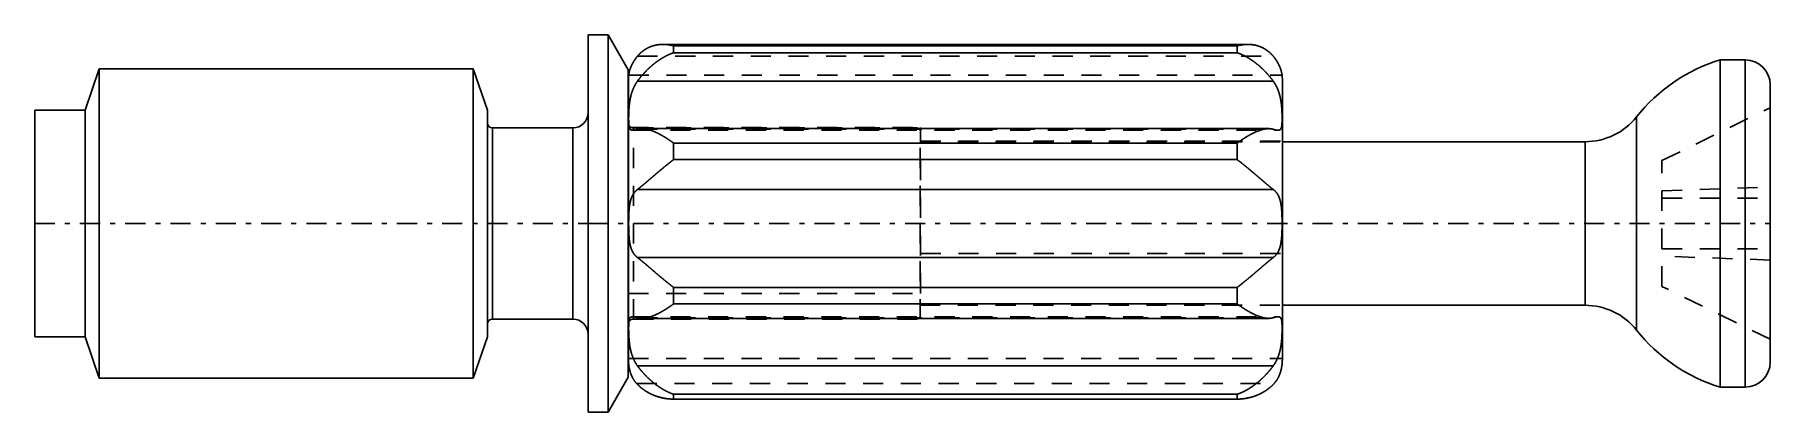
# Model space of a CAD drawing. Extents: x -11 to 23.5, y -3.8 to 3.8.
import ezdxf

# ---------------------------------------------------------------- set-up
doc = ezdxf.new("R2010")
doc.units = 0
for name, pattern in [('CENTER', [0.85, 0.4, -0.2, 0.05, -0.2]), ('PHL_CENTER', [0.75, 0.4, -0.35]), ('PHL_THICK', [0])]:
    doc.linetypes.add(name, pattern=pattern)
doc.layers.get('0').update_dxf_attribs({"linetype": 'CONTINUOUS'})
doc.layers.add('PROJECTION', color=7, linetype='CONTINUOUS')

msp = doc.modelspace()

# ---------------------------------------------------------------- linework, layer by layer
at = {"color": 92, "linetype": 'CENTER'}
for p, q in [((0.2, 0), (-11, 0)), ((0, 0), (23.5, 0))]:
    msp.add_line(p, q, dxfattribs=at)
at = {"layer": 'PROJECTION', "color": 7, "linetype": 'PHL_THICK'}
for p, q in [((0, 3.75), (0.4, 3.75)), ((0, -3.75), (0, 3.75)), ((0.8, 3.05), (0.4, 3.75)), ((0.4, -3.75), (0.4, 3.75)), ((1.120045, 3.448451), (1.12312, 3.450511)), ((1.12312, 3.450511), (1.126202, 3.452551)), ((1.126202, 3.452551), (1.12929, 3.454568)), ((1.12929, 3.454568), (1.132385, 3.456565)), ((1.132385, 3.456565), (1.135487, 3.458541)), ((1.135487, 3.458541), (1.138597, 3.460497)), ((1.138597, 3.460497), (1.141712, 3.462431)), ((1.140239, 3.461519), (1.140277, 3.461543)), ((1.140277, 3.461543), (1.140314, 3.461566)), ((1.140314, 3.461566), (1.140352, 3.46159)), ((1.140352, 3.46159), (1.14039, 3.461613)), ((1.14039, 3.461613), (1.140427, 3.461636)), ((1.140427, 3.461636), (1.140465, 3.46166)), ((1.141712, 3.462431), (1.144835, 3.464345)), ((1.144835, 3.464345), (1.147965, 3.466238)), ((1.147965, 3.466238), (1.151101, 3.468111)), ((1.151101, 3.468111), (1.154244, 3.469963)), ((1.154244, 3.469963), (1.157393, 3.471795)), ((1.157393, 3.471795), (1.160549, 3.473606)), ((1.160549, 3.473606), (1.163711, 3.475396)), ((1.163711, 3.475396), (1.166879, 3.477166)), ((1.166879, 3.477166), (1.170054, 3.478916)), ((1.170054, 3.478916), (1.173235, 3.480646)), ((1.173235, 3.480646), (1.176422, 3.482355)), ((1.176422, 3.482355), (1.179615, 3.484044)), ((1.179615, 3.484044), (1.182814, 3.485713)), ((1.182814, 3.485713), (1.186019, 3.487361)), ((1.186019, 3.487361), (1.18923, 3.48899)), ((1.18923, 3.48899), (1.192447, 3.490598)), ((1.192447, 3.490598), (1.195669, 3.492186)), ((1.195669, 3.492186), (1.198897, 3.493754)), ((1.198897, 3.493754), (1.202131, 3.495302)), ((1.202131, 3.495302), (1.20537, 3.496831)), ((1.20537, 3.496831), (1.208615, 3.498339)), ((1.208615, 3.498339), (1.211865, 3.499828)), ((1.211865, 3.499828), (1.21512, 3.501296)), ((1.21512, 3.501296), (1.21838, 3.502745)), ((1.21838, 3.502745), (1.221646, 3.504174)), ((1.221646, 3.504174), (1.224917, 3.505584)), ((1.224917, 3.505584), (1.228193, 3.506974)), ((1.228193, 3.506974), (1.231474, 3.508344)), ((1.231474, 3.508344), (1.234759, 3.509694)), ((1.234759, 3.509694), (1.23805, 3.511025)), ((1.23805, 3.511025), (1.241345, 3.512336)), ((1.241345, 3.512336), (1.244645, 3.513628)), ((1.244645, 3.513628), (1.24795, 3.514901)), ((1.24795, 3.514901), (1.251259, 3.516154)), ((1.251259, 3.516154), (1.254573, 3.517388)), ((1.254573, 3.517388), (1.257891, 3.518602)), ((1.257891, 3.518602), (1.261214, 3.519797)), ((1.261214, 3.519797), (1.264541, 3.520973)), ((1.264541, 3.520973), (1.267872, 3.52213)), ((1.267872, 3.52213), (1.271207, 3.523267)), ((1.271207, 3.523267), (1.274547, 3.524385)), ((1.274547, 3.524385), (1.27789, 3.525484)), ((1.27789, 3.525484), (1.281237, 3.526564)), ((1.281237, 3.526564), (1.284588, 3.527626)), ((1.284588, 3.527626), (1.287944, 3.528668)), ((1.287944, 3.528668), (1.291302, 3.529691)), ((1.291302, 3.529691), (1.294665, 3.530695)), ((1.294665, 3.530695), (1.298031, 3.531681)), ((1.298031, 3.531681), (1.301401, 3.532647)), ((1.301401, 3.532647), (1.304774, 3.533595)), ((1.304774, 3.533595), (1.308151, 3.534524)), ((1.308151, 3.534524), (1.311531, 3.535434)), ((1.311531, 3.535434), (1.314914, 3.536326)), ((1.314914, 3.536326), (1.318301, 3.537199)), ((1.318301, 3.537199), (1.32169, 3.538053)), ((1.32169, 3.538053), (1.325083, 3.538889)), ((1.325083, 3.538889), (1.328479, 3.539706)), ((1.328479, 3.539706), (1.331878, 3.540505)), ((1.331878, 3.540505), (1.335279, 3.541286)), ((1.335279, 3.541286), (1.338684, 3.542048)), ((1.338684, 3.542048), (1.342091, 3.542791)), ((1.342091, 3.542791), (1.345501, 3.543516)), ((1.345501, 3.543516), (1.348913, 3.544224)), ((1.348913, 3.544224), (1.352328, 3.544912)), ((1.352328, 3.544912), (1.355746, 3.545583)), ((1.355746, 3.545583), (1.359166, 3.546235)), ((1.359166, 3.546235), (1.362588, 3.54687)), ((1.362588, 3.54687), (1.366014, 3.547486)), ((1.366014, 3.547486), (1.369442, 3.548084)), ((1.369442, 3.548084), (1.372874, 3.548665)), ((1.372874, 3.548665), (1.376308, 3.549228)), ((1.376308, 3.549228), (1.379746, 3.549773)), ((1.379746, 3.549773), (1.383186, 3.5503)), ((1.383186, 3.5503), (1.386629, 3.550809)), ((1.386629, 3.550809), (1.390075, 3.551301)), ((1.390075, 3.551301), (1.393524, 3.551775)), ((1.393524, 3.551775), (1.396976, 3.552232)), ((1.396976, 3.552232), (1.40043, 3.552671)), ((1.40043, 3.552671), (1.403888, 3.553092)), ((1.403888, 3.553092), (1.407347, 3.553496)), ((1.407347, 3.553496), (1.41081, 3.553882)), ((1.41081, 3.553882), (1.414275, 3.554251)), ((1.414275, 3.554251), (1.417742, 3.554602)), ((1.417742, 3.554602), (1.421212, 3.554936)), ((1.421212, 3.554936), (1.424684, 3.555253)), ((1.424684, 3.555253), (1.428159, 3.555552)), ((1.428159, 3.555552), (1.431637, 3.555834)), ((1.431637, 3.555834), (1.435116, 3.556098)), ((1.435116, 3.556098), (1.438598, 3.556345)), ((1.438598, 3.556345), (1.442082, 3.556575)), ((1.442082, 3.556575), (1.445569, 3.556787)), ((1.445569, 3.556787), (1.449057, 3.556983)), ((1.449057, 3.556983), (1.452548, 3.557161)), ((1.452548, 3.557161), (1.456041, 3.557322)), ((1.456041, 3.557322), (1.459536, 3.557466)), ((1.459536, 3.557466), (1.463033, 3.557593)), ((1.463033, 3.557593), (1.466532, 3.557703)), ((1.466532, 3.557703), (1.470034, 3.557796)), ((1.470034, 3.557796), (1.473537, 3.557872)), ((1.473537, 3.557872), (1.477042, 3.557931)), ((1.477042, 3.557931), (1.480548, 3.557973)), ((1.480548, 3.557973), (1.484057, 3.557998)), ((1.484057, 3.557998), (1.487568, 3.558006)), ((1.487515, 3.558), (13.114512, 3.558)), ((1.49108, 3.557997), (1.487568, 3.558006)), ((1.49467, 3.557971), (1.49108, 3.557997)), ((1.498262, 3.557927), (1.49467, 3.557971)), ((1.501855, 3.557866), (1.498262, 3.557927)), ((1.505451, 3.557787), (1.501855, 3.557866)), ((1.509048, 3.557691), (1.505451, 3.557787)), ((1.512646, 3.557577), (1.509048, 3.557691)), ((1.516246, 3.557446), (1.512646, 3.557577)), ((1.519848, 3.557298), (1.516246, 3.557446)), ((1.523451, 3.557132), (1.519848, 3.557298)), ((1.527056, 3.556949), (1.523451, 3.557132)), ((1.530662, 3.556749), (1.527056, 3.556949)), ((1.534269, 3.556532), (1.530662, 3.556749)), ((1.537878, 3.556298), (1.534269, 3.556532)), ((1.541487, 3.556046), (1.537878, 3.556298)), ((1.545099, 3.555777), (1.541487, 3.556046)), ((1.548711, 3.555491), (1.545099, 3.555777)), ((1.552324, 3.555188), (1.548711, 3.555491)), ((1.555939, 3.554868), (1.552324, 3.555188)), ((1.559555, 3.554531), (1.555939, 3.554868)), ((1.563172, 3.554177), (1.559555, 3.554531)), ((1.566789, 3.553806), (1.563172, 3.554177)), ((1.570408, 3.553419), (1.566789, 3.553806)), ((1.574028, 3.553014), (1.570408, 3.553419)), ((1.577648, 3.552593), (1.574028, 3.553014)), ((1.58127, 3.552154), (1.577648, 3.552593)), ((1.584892, 3.551699), (1.58127, 3.552154)), ((1.588515, 3.551227), (1.584892, 3.551699)), ((1.592138, 3.550739), (1.588515, 3.551227)), ((1.595763, 3.550233), (1.592138, 3.550739)), ((1.599388, 3.549711), (1.595763, 3.550233)), ((1.603013, 3.549173), (1.599388, 3.549711)), ((1.606639, 3.548618), (1.603013, 3.549173)), ((1.610266, 3.548046), (1.606639, 3.548618)), ((1.613893, 3.547458), (1.610266, 3.548046)), ((1.617521, 3.546854), (1.613893, 3.547458)), ((1.621149, 3.546232), (1.617521, 3.546854)), ((1.624777, 3.545595), (1.621149, 3.546232)), ((1.628406, 3.544941), (1.624777, 3.545595)), ((1.632035, 3.544271), (1.628406, 3.544941)), ((1.635664, 3.543584), (1.632035, 3.544271)), ((1.639294, 3.542881), (1.635664, 3.543584)), ((1.642923, 3.542161), (1.639294, 3.542881)), ((1.646553, 3.541426), (1.642923, 3.542161)), ((1.650183, 3.540674), (1.646553, 3.541426)), ((1.653813, 3.539906), (1.650183, 3.540674)), ((1.657443, 3.539122), (1.653813, 3.539906)), ((1.661072, 3.538322), (1.657443, 3.539122)), ((1.664702, 3.537506), (1.661072, 3.538322)), ((1.668332, 3.536673), (1.664702, 3.537506)), ((1.671962, 3.535825), (1.668332, 3.536673)), ((1.675591, 3.534961), (1.671962, 3.535825)), ((1.67922, 3.53408), (1.675591, 3.534961)), ((1.682849, 3.533184), (1.67922, 3.53408)), ((1.686477, 3.532272), (1.682849, 3.533184)), ((1.690106, 3.531344), (1.686477, 3.532272)), ((1.693733, 3.5304), (1.690106, 3.531344)), ((1.697361, 3.52944), (1.693733, 3.5304)), ((1.701, 3.528461), (1.697361, 3.52944)), ((1.701, 3.528461), (12.901, 3.528461)), ((1.701, 3.504682), (1.701, 3.528461)), ((1.701, 3.464548), (1.701, 3.504682)), ((1.701, 3.425471), (1.701, 3.464548)), ((12.901, 3.528461), (12.904577, 3.529423)), ((12.901, 3.392902), (12.901, 3.528461)), ((12.904577, 3.529423), (12.908145, 3.530368)), ((12.908145, 3.530368), (12.911712, 3.531296)), ((12.911712, 3.531296), (12.915278, 3.53221)), ((12.915278, 3.53221), (12.918846, 3.533108)), ((12.918846, 3.533108), (12.922414, 3.53399)), ((12.922414, 3.53399), (12.925982, 3.534858)), ((12.925982, 3.534858), (12.92955, 3.53571)), ((12.92955, 3.53571), (12.933119, 3.536546)), ((12.933119, 3.536546), (12.936687, 3.537367)), ((12.936687, 3.537367), (12.940256, 3.538172)), ((12.940256, 3.538172), (12.943825, 3.538962)), ((12.943825, 3.538962), (12.947393, 3.539736)), ((12.947393, 3.539736), (12.950963, 3.540495)), ((12.950963, 3.540495), (12.954532, 3.541238)), ((12.954532, 3.541238), (12.9581, 3.541965)), ((12.9581, 3.541965), (12.961669, 3.542677)), ((12.961669, 3.542677), (12.965238, 3.543373)), ((12.965238, 3.543373), (12.968805, 3.544053)), ((12.968805, 3.544053), (12.972374, 3.544717)), ((12.972374, 3.544717), (12.975942, 3.545366)), ((12.975942, 3.545366), (12.979509, 3.545998)), ((12.979509, 3.545998), (12.983076, 3.546615)), ((12.983076, 3.546615), (12.986643, 3.547216)), ((12.986643, 3.547216), (12.99021, 3.547801)), ((12.99021, 3.547801), (12.993775, 3.54837)), ((12.993775, 3.54837), (12.99734, 3.548923)), ((12.99734, 3.548923), (13.000905, 3.54946)), ((13.000905, 3.54946), (13.00447, 3.549981)), ((13.00447, 3.549981), (13.008034, 3.550486)), ((13.008034, 3.550486), (13.011597, 3.550975)), ((13.011597, 3.550975), (13.015159, 3.551447)), ((13.015159, 3.551447), (13.018721, 3.551904)), ((13.018721, 3.551904), (13.022282, 3.552344)), ((13.022282, 3.552344), (13.025842, 3.552768)), ((13.025842, 3.552768), (13.029401, 3.553176)), ((13.029401, 3.553176), (13.032959, 3.553567)), ((13.032959, 3.553567), (13.036517, 3.553942)), ((13.036517, 3.553942), (13.040073, 3.554301)), ((13.040073, 3.554301), (13.043629, 3.554643)), ((13.043629, 3.554643), (13.047184, 3.554969)), ((13.047184, 3.554969), (13.050737, 3.555279)), ((13.050737, 3.555279), (13.05429, 3.555572)), ((13.05429, 3.555572), (13.057841, 3.555849)), ((13.057841, 3.555849), (13.061391, 3.556109)), ((13.061391, 3.556109), (13.064939, 3.556352)), ((13.064939, 3.556352), (13.068487, 3.556579)), ((13.068487, 3.556579), (13.072034, 3.556789)), ((13.072034, 3.556789), (13.075579, 3.556983)), ((13.075579, 3.556983), (13.079123, 3.55716)), ((13.079123, 3.55716), (13.082665, 3.55732)), ((13.082665, 3.55732), (13.086205, 3.557464)), ((13.086205, 3.557464), (13.089746, 3.55759)), ((13.089746, 3.55759), (13.093284, 3.5577)), ((13.093284, 3.5577), (13.09682, 3.557794)), ((13.09682, 3.557794), (13.100354, 3.55787)), ((13.100354, 3.55787), (13.103888, 3.557929)), ((13.103888, 3.557929), (13.107419, 3.557972)), ((13.107419, 3.557972), (13.110949, 3.557997)), ((13.110949, 3.557997), (13.114396, 3.558006)), ((13.117841, 3.557998), (13.114396, 3.558006)), ((13.121284, 3.557974), (13.117841, 3.557998)), ((13.124726, 3.557934), (13.121284, 3.557974)), ((13.128166, 3.557878), (13.124726, 3.557934)), ((13.131604, 3.557805), (13.128166, 3.557878)), ((13.135041, 3.557715), (13.131604, 3.557805)), ((13.138475, 3.55761), (13.135041, 3.557715)), ((13.141908, 3.557488), (13.138475, 3.55761)), ((13.145338, 3.557349), (13.141908, 3.557488)), ((13.148767, 3.557194), (13.145338, 3.557349)), ((13.152193, 3.557023), (13.148767, 3.557194)), ((13.155618, 3.556835), (13.152193, 3.557023)), ((13.159039, 3.55663), (13.155618, 3.556835)), ((13.162459, 3.556409), (13.159039, 3.55663)), ((13.165877, 3.556171), (13.162459, 3.556409)), ((13.169293, 3.555917), (13.165877, 3.556171)), ((13.172707, 3.555645), (13.169293, 3.555917)), ((13.176118, 3.555358), (13.172707, 3.555645)), ((13.179526, 3.555053), (13.176118, 3.555358)), ((13.182933, 3.554732), (13.179526, 3.555053)), ((13.186337, 3.554394), (13.182933, 3.554732)), ((13.189739, 3.554039), (13.186337, 3.554394)), ((13.193138, 3.553667), (13.189739, 3.554039)), ((13.196535, 3.553279), (13.193138, 3.553667)), ((13.199929, 3.552873), (13.196535, 3.553279)), ((13.203321, 3.552451), (13.199929, 3.552873)), ((13.206709, 3.552011), (13.203321, 3.552451)), ((13.210095, 3.551555), (13.206709, 3.552011)), ((13.213479, 3.551082), (13.210095, 3.551555)), ((13.21686, 3.550591), (13.213479, 3.551082)), ((13.220239, 3.550084), (13.21686, 3.550591)), ((13.223614, 3.549559), (13.220239, 3.550084)), ((13.226986, 3.549018), (13.223614, 3.549559)), ((13.230356, 3.548459), (13.226986, 3.549018)), ((13.233723, 3.547883), (13.230356, 3.548459)), ((13.237086, 3.54729), (13.233723, 3.547883)), ((13.240448, 3.546679), (13.237086, 3.54729)), ((13.243806, 3.546052), (13.240448, 3.546679)), ((13.247162, 3.545407), (13.243806, 3.546052)), ((13.250515, 3.544744), (13.247162, 3.545407)), ((13.253866, 3.544064), (13.250515, 3.544744)), ((13.257215, 3.543366), (13.253866, 3.544064)), ((13.26056, 3.54265), (13.257215, 3.543366)), ((13.263904, 3.541918), (13.26056, 3.54265)), ((13.267244, 3.541167), (13.263904, 3.541918)), ((13.270583, 3.540398), (13.267244, 3.541167)), ((13.273918, 3.539612), (13.270583, 3.540398)), ((13.27725, 3.538808), (13.273918, 3.539612)), ((13.28058, 3.537986), (13.27725, 3.538808)), ((13.283906, 3.537146), (13.28058, 3.537986)), ((13.28723, 3.536288), (13.283906, 3.537146)), ((13.29055, 3.535413), (13.28723, 3.536288)), ((13.293867, 3.534519), (13.29055, 3.535413)), ((13.297181, 3.533607), (13.293867, 3.534519)), ((13.300492, 3.532677), (13.297181, 3.533607)), ((13.3038, 3.53173), (13.300492, 3.532677)), ((13.307103, 3.530764), (13.3038, 3.53173)), ((13.310404, 3.529779), (13.307103, 3.530764)), ((13.313701, 3.528777), (13.310404, 3.529779)), ((13.316994, 3.527756), (13.313701, 3.528777)), ((13.320283, 3.526717), (13.316994, 3.527756)), ((13.323569, 3.52566), (13.320283, 3.526717)), ((13.326851, 3.524585), (13.323569, 3.52566)), ((13.33013, 3.523491), (13.326851, 3.524585)), ((13.333404, 3.522378), (13.33013, 3.523491)), ((13.336674, 3.521248), (13.333404, 3.522378)), ((13.33994, 3.520098), (13.336674, 3.521248)), ((13.343202, 3.51893), (13.33994, 3.520098)), ((13.346459, 3.517744), (13.343202, 3.51893)), ((13.349713, 3.516539), (13.346459, 3.517744)), ((13.352962, 3.515315), (13.349713, 3.516539)), ((13.356207, 3.514073), (13.352962, 3.515315)), ((13.359447, 3.512811), (13.356207, 3.514073)), ((13.362683, 3.511532), (13.359447, 3.512811)), ((13.365914, 3.510233), (13.362683, 3.511532)), ((13.369142, 3.508915), (13.365914, 3.510233)), ((13.372363, 3.507579), (13.369142, 3.508915)), ((13.375581, 3.506224), (13.372363, 3.507579)), ((13.378793, 3.50485), (13.375581, 3.506224)), ((13.382001, 3.503457), (13.378793, 3.50485)), ((13.385203, 3.502044), (13.382001, 3.503457)), ((13.388401, 3.500613), (13.385203, 3.502044)), ((13.391593, 3.499163), (13.388401, 3.500613)), ((13.39478, 3.497693), (13.391593, 3.499163)), ((13.397963, 3.496205), (13.39478, 3.497693)), ((13.401139, 3.494697), (13.397963, 3.496205)), ((13.404311, 3.49317), (13.401139, 3.494697)), ((13.407476, 3.491624), (13.404311, 3.49317)), ((13.410638, 3.490058), (13.407476, 3.491624)), ((13.413793, 3.488473), (13.410638, 3.490058)), ((13.416942, 3.486869), (13.413793, 3.488473)), ((13.420086, 3.485245), (13.416942, 3.486869)), ((13.423223, 3.483602), (13.420086, 3.485245)), ((13.426356, 3.48194), (13.423223, 3.483602)), ((13.429482, 3.480258), (13.426356, 3.48194)), ((13.432603, 3.478556), (13.429482, 3.480258)), ((13.435718, 3.476835), (13.432603, 3.478556)), ((13.438827, 3.475094), (13.435718, 3.476835)), ((13.441929, 3.473333), (13.438827, 3.475094)), ((13.445025, 3.471553), (13.441929, 3.473333)), ((13.448115, 3.469753), (13.445025, 3.471553)), ((13.451199, 3.467933), (13.448115, 3.469753)), ((13.454276, 3.466093), (13.451199, 3.467933)), ((13.457347, 3.464234), (13.454276, 3.466093)), ((13.460412, 3.462354), (13.457347, 3.464234)), ((13.46347, 3.460455), (13.460412, 3.462354)), ((13.466521, 3.458536), (13.46347, 3.460455)), ((13.469565, 3.456597), (13.466521, 3.458536)), ((13.472604, 3.454638), (13.469565, 3.456597)), ((13.475635, 3.452658), (13.472604, 3.454638)), ((13.47866, 3.450658), (13.475635, 3.452658)), ((13.481678, 3.448638), (13.47866, 3.450658)), ((0.848598, 3.10329), (0.849354, 3.105152)), ((0.848737, 3.103651), (0.849503, 3.105532)), ((0.849354, 3.105152), (0.85012, 3.107022)), ((0.849503, 3.105532), (0.850279, 3.107424)), ((0.85012, 3.107022), (0.850896, 3.1089)), ((0.850279, 3.107424), (0.851066, 3.109324)), ((0.850896, 3.1089), (0.851681, 3.110787)), ((0.851066, 3.109324), (0.851862, 3.111233)), ((0.851681, 3.110787), (0.852475, 3.112682)), ((0.851862, 3.111233), (0.852668, 3.113151)), ((0.852475, 3.112682), (0.85328, 3.114586)), ((0.852668, 3.113151), (0.853485, 3.115078)), ((0.85328, 3.114586), (0.854094, 3.116498)), ((0.853485, 3.115078), (0.854311, 3.117014)), ((0.854094, 3.116498), (0.854918, 3.118418)), ((0.854311, 3.117014), (0.855148, 3.118959)), ((0.854918, 3.118418), (0.855752, 3.120346)), ((0.855148, 3.118959), (0.855996, 3.120913)), ((0.855752, 3.120346), (0.856595, 3.122282)), ((0.855996, 3.120913), (0.856853, 3.122875)), ((0.856595, 3.122282), (0.857449, 3.124226)), ((0.856853, 3.122875), (0.857722, 3.124846)), ((0.857449, 3.124226), (0.858313, 3.126179)), ((0.857722, 3.124846), (0.8586, 3.126826)), ((0.858313, 3.126179), (0.859187, 3.128139)), ((0.8586, 3.126826), (0.85949, 3.128815)), ((0.859187, 3.128139), (0.860072, 3.130107)), ((0.85949, 3.128815), (0.86039, 3.130812)), ((0.860072, 3.130107), (0.860967, 3.132083)), ((0.86039, 3.130812), (0.861301, 3.132818)), ((0.860967, 3.132083), (0.861872, 3.134067)), ((0.861301, 3.132818), (0.862223, 3.134832)), ((0.861872, 3.134067), (0.862787, 3.136058)), ((0.862223, 3.134832), (0.863156, 3.136854)), ((0.862787, 3.136058), (0.863713, 3.138057)), ((0.863156, 3.136854), (0.8641, 3.138885)), ((0.863713, 3.138057), (0.86465, 3.140064)), ((0.8641, 3.138885), (0.865055, 3.140925)), ((0.86465, 3.140064), (0.865597, 3.142079)), ((0.865055, 3.140925), (0.866022, 3.142973)), ((0.865597, 3.142079), (0.866555, 3.144101)), ((0.866022, 3.142973), (0.866999, 3.145029)), ((0.866555, 3.144101), (0.867524, 3.14613)), ((0.866999, 3.145029), (0.867988, 3.147093)), ((0.867524, 3.14613), (0.868504, 3.148167)), ((0.867988, 3.147093), (0.868988, 3.149166)), ((0.868504, 3.148167), (0.869494, 3.150212)), ((0.868988, 3.149166), (0.869999, 3.151246)), ((0.869494, 3.150212), (0.870495, 3.152264)), ((0.869999, 3.151246), (0.871021, 3.153332)), ((0.870495, 3.152264), (0.871508, 3.154323)), ((0.871021, 3.153332), (0.872053, 3.155423)), ((0.871508, 3.154323), (0.872532, 3.156389)), ((0.872053, 3.155423), (0.873096, 3.157519)), ((0.872532, 3.156389), (0.873567, 3.158463)), ((0.873096, 3.157519), (0.874148, 3.15962)), ((0.873567, 3.158463), (0.874613, 3.160544)), ((0.874148, 3.15962), (0.875212, 3.161725)), ((0.874613, 3.160544), (0.87567, 3.162632)), ((0.875212, 3.161725), (0.876285, 3.163835)), ((0.87567, 3.162632), (0.876739, 3.164727)), ((0.876285, 3.163835), (0.877369, 3.16595)), ((0.876739, 3.164727), (0.877819, 3.166829)), ((0.877369, 3.16595), (0.878463, 3.16807)), ((0.877819, 3.166829), (0.878911, 3.168938)), ((0.878463, 3.16807), (0.879568, 3.170194)), ((0.878911, 3.168938), (0.880014, 3.171054)), ((0.879568, 3.170194), (0.880683, 3.172323)), ((0.880014, 3.171054), (0.881129, 3.173176)), ((0.880683, 3.172323), (0.881808, 3.174456)), ((0.881129, 3.173176), (0.882256, 3.175306)), ((0.881808, 3.174456), (0.882945, 3.176594)), ((0.882256, 3.175306), (0.883394, 3.177442)), ((0.882945, 3.176594), (0.884092, 3.178735)), ((0.883394, 3.177442), (0.884543, 3.179582)), ((0.884092, 3.178735), (0.885249, 3.180882)), ((0.884543, 3.179582), (0.885702, 3.181727)), ((0.885249, 3.180882), (0.886417, 3.183032)), ((0.885702, 3.181727), (0.886872, 3.183875)), ((0.886417, 3.183032), (0.887596, 3.185186)), ((0.886872, 3.183875), (0.888053, 3.186027)), ((0.887596, 3.185186), (0.888785, 3.187345)), ((0.888053, 3.186027), (0.889244, 3.188182)), ((0.888785, 3.187345), (0.889986, 3.189507)), ((0.889244, 3.188182), (0.890445, 3.190341)), ((0.889986, 3.189507), (0.891197, 3.191674)), ((0.890445, 3.190341), (0.891657, 3.192504)), ((0.891197, 3.191674), (0.892418, 3.193844)), ((0.891657, 3.192504), (0.89288, 3.194671)), ((0.892418, 3.193844), (0.893651, 3.196018)), ((0.89288, 3.194671), (0.894113, 3.19684)), ((0.893651, 3.196018), (0.894895, 3.198196)), ((0.894113, 3.19684), (0.895357, 3.199013)), ((0.894895, 3.198196), (0.896149, 3.200377)), ((0.895357, 3.199013), (0.896612, 3.20119)), ((0.896149, 3.200377), (0.897414, 3.202563)), ((0.896612, 3.20119), (0.897878, 3.203369)), ((0.897414, 3.202563), (0.898691, 3.204751)), ((0.897878, 3.203369), (0.899154, 3.205552)), ((0.898691, 3.204751), (0.899978, 3.206943)), ((0.899154, 3.205552), (0.900441, 3.207738)), ((0.899978, 3.206943), (0.901276, 3.209139)), ((0.900441, 3.207738), (0.901738, 3.209927)), ((0.901276, 3.209139), (0.902586, 3.211338)), ((0.901738, 3.209927), (0.903047, 3.212119)), ((0.902586, 3.211338), (0.903906, 3.21354)), ((0.903047, 3.212119), (0.904366, 3.214314)), ((0.903906, 3.21354), (0.905238, 3.215745)), ((0.904366, 3.214314), (0.905697, 3.216512)), ((0.905238, 3.215745), (0.90658, 3.217954)), ((0.905697, 3.216512), (0.907038, 3.218713)), ((0.90658, 3.217954), (0.907934, 3.220166)), ((0.907038, 3.218713), (0.90839, 3.220917)), ((0.907934, 3.220166), (0.909299, 3.222381)), ((0.90839, 3.220917), (0.909753, 3.223123)), ((0.909299, 3.222381), (0.910676, 3.224598)), ((0.909753, 3.223123), (0.911127, 3.225331)), ((0.910676, 3.224598), (0.912063, 3.226819)), ((0.911127, 3.225331), (0.912512, 3.227543)), ((0.912063, 3.226819), (0.913462, 3.229043)), ((0.912512, 3.227543), (0.913908, 3.229756)), ((0.913462, 3.229043), (0.914872, 3.231269)), ((0.913908, 3.229756), (0.915315, 3.231972)), ((0.914872, 3.231269), (0.916294, 3.233498)), ((0.915315, 3.231972), (0.916734, 3.234191)), ((0.916294, 3.233498), (0.917727, 3.235729)), ((0.916734, 3.234191), (0.918163, 3.236412)), ((0.917727, 3.235729), (0.919171, 3.237964)), ((0.918163, 3.236412), (0.919603, 3.238635)), ((0.919171, 3.237964), (0.920627, 3.240201)), ((0.919603, 3.238635), (0.921055, 3.24086)), ((0.920627, 3.240201), (0.922095, 3.24244)), ((0.921055, 3.24086), (0.922518, 3.243088)), ((0.922095, 3.24244), (0.923574, 3.244681)), ((0.922518, 3.243088), (0.923992, 3.245317)), ((0.923574, 3.244681), (0.925064, 3.246925)), ((0.923992, 3.245317), (0.925477, 3.247549)), ((0.925064, 3.246925), (0.926566, 3.249171)), ((0.925477, 3.247549), (0.926973, 3.249782)), ((0.926566, 3.249171), (0.92808, 3.25142)), ((0.926973, 3.249782), (0.928481, 3.252017)), ((0.92808, 3.25142), (0.929605, 3.25367)), ((0.928481, 3.252017), (0.93, 3.254255)), ((0.929605, 3.25367), (0.931142, 3.255923)), ((0.93, 3.254255), (0.93153, 3.256494)), ((0.931142, 3.255923), (0.932691, 3.258178)), ((0.93153, 3.256494), (0.933072, 3.258734)), ((0.932691, 3.258178), (0.934251, 3.260435)), ((0.933072, 3.258734), (0.934625, 3.260976)), ((0.934251, 3.260435), (0.935824, 3.262693)), ((0.934625, 3.260976), (0.93619, 3.26322)), ((0.935824, 3.262693), (0.937408, 3.264953)), ((0.93619, 3.26322), (0.937766, 3.265465)), ((0.937408, 3.264953), (0.939003, 3.267215)), ((0.937766, 3.265465), (0.939353, 3.267711)), ((0.939003, 3.267215), (0.940611, 3.26948)), ((0.939353, 3.267711), (0.940952, 3.269959)), ((0.940611, 3.26948), (0.942231, 3.271745)), ((0.940952, 3.269959), (0.942562, 3.272209)), ((0.942231, 3.271745), (0.943862, 3.274012)), ((0.942562, 3.272209), (0.944184, 3.274459)), ((0.943862, 3.274012), (0.945506, 3.27628)), ((0.944184, 3.274459), (0.945818, 3.276711)), ((0.945506, 3.27628), (0.947161, 3.27855)), ((0.945818, 3.276711), (0.947463, 3.278964)), ((0.947161, 3.27855), (0.948829, 3.280822)), ((0.947463, 3.278964), (0.94912, 3.281217)), ((0.948829, 3.280822), (0.950508, 3.283094)), ((0.94912, 3.281217), (0.950788, 3.283472)), ((0.950508, 3.283094), (0.9522, 3.285368)), ((0.950788, 3.283472), (0.952468, 3.285728)), ((0.9522, 3.285368), (0.953904, 3.287643)), ((0.952468, 3.285728), (0.954159, 3.287984)), ((0.953904, 3.287643), (0.95562, 3.28992)), ((0.954159, 3.287984), (0.955863, 3.290241)), ((0.95562, 3.28992), (0.957348, 3.292197)), ((0.955863, 3.290241), (0.957578, 3.2925)), ((0.957348, 3.292197), (0.959088, 3.294475)), ((0.957578, 3.2925), (0.959305, 3.294758)), ((0.959088, 3.294475), (0.960841, 3.296754)), ((0.959305, 3.294758), (0.961044, 3.297018)), ((0.960841, 3.296754), (0.962605, 3.299034)), ((0.961044, 3.297018), (0.962794, 3.299278)), ((0.962605, 3.299034), (0.964382, 3.301315)), ((0.962794, 3.299278), (0.964557, 3.301538)), ((0.964382, 3.301315), (0.966172, 3.303597)), ((0.964557, 3.301538), (0.966331, 3.303799)), ((0.966172, 3.303597), (0.967974, 3.305879)), ((0.966331, 3.303799), (0.968117, 3.30606)), ((0.967974, 3.305879), (0.969788, 3.308162)), ((0.968117, 3.30606), (0.969915, 3.308321)), ((0.969788, 3.308162), (0.971615, 3.310445)), ((0.969915, 3.308321), (0.971725, 3.310583)), ((0.971615, 3.310445), (0.973454, 3.312729)), ((0.971725, 3.310583), (0.973547, 3.312845)), ((0.973454, 3.312729), (0.975305, 3.315014)), ((0.973547, 3.312845), (0.975381, 3.315107)), ((0.975305, 3.315014), (0.977169, 3.317298)), ((0.975381, 3.315107), (0.977227, 3.317369)), ((0.977169, 3.317298), (0.979046, 3.319583)), ((0.977227, 3.317369), (0.979085, 3.31963)), ((0.979046, 3.319583), (0.980935, 3.321868)), ((0.979085, 3.31963), (0.980955, 3.321892)), ((0.980935, 3.321868), (0.982837, 3.324154)), ((0.980955, 3.321892), (0.982837, 3.324154)), ((0.982837, 3.324154), (0.985676, 3.327532)), ((0.982837, 3.324154), (0.985444, 3.327257)), ((0.985444, 3.327257), (0.988063, 3.330339)), ((0.985676, 3.327532), (0.98853, 3.330884)), ((0.988063, 3.330339), (0.990695, 3.333398)), ((0.98853, 3.330884), (0.991399, 3.334211)), ((0.990695, 3.333398), (0.993339, 3.336435)), ((0.991399, 3.334211), (0.994282, 3.33751)), ((0.993339, 3.336435), (0.995995, 3.33945)), ((0.994282, 3.33751), (0.99718, 3.340784)), ((0.995995, 3.33945), (0.998663, 3.342443)), ((0.99718, 3.340784), (1.000092, 3.344031)), ((0.998663, 3.342443), (1.001343, 3.345414)), ((1.000092, 3.344031), (1.003018, 3.347253)), ((1.001343, 3.345414), (1.004035, 3.348363)), ((1.003018, 3.347253), (1.005958, 3.350448)), ((1.004035, 3.348363), (1.006739, 3.35129)), ((1.005958, 3.350448), (1.008911, 3.353617)), ((1.006739, 3.35129), (1.009454, 3.354195)), ((1.008911, 3.353617), (1.011878, 3.35676)), ((1.009454, 3.354195), (1.012181, 3.357078)), ((1.011878, 3.35676), (1.014859, 3.359877)), ((1.012181, 3.357078), (1.014919, 3.359939)), ((1.014859, 3.359877), (1.017853, 3.362968)), ((1.014919, 3.359939), (1.017668, 3.362778)), ((1.017668, 3.362778), (1.020428, 3.365595)), ((1.017853, 3.362968), (1.02086, 3.366033)), ((1.020428, 3.365595), (1.0232, 3.36839)), ((1.02086, 3.366033), (1.023881, 3.369072)), ((1.0232, 3.36839), (1.025982, 3.371164)), ((1.023881, 3.369072), (1.026914, 3.372085)), ((1.025982, 3.371164), (1.028775, 3.373915)), ((1.028775, 3.373915), (1.031578, 3.376645)), ((1.031578, 3.376645), (1.034393, 3.379352)), ((1.034393, 3.379352), (1.037217, 3.382038)), ((1.037217, 3.382038), (1.040052, 3.384702)), ((1.040052, 3.384702), (1.042897, 3.387344)), ((1.042897, 3.387344), (1.045752, 3.389965)), ((1.045752, 3.389965), (1.048617, 3.392564)), ((1.048617, 3.392564), (1.051491, 3.395141)), ((1.051491, 3.395141), (1.054376, 3.397696)), ((1.054376, 3.397696), (1.05727, 3.400229)), ((1.05727, 3.400229), (1.060173, 3.402741)), ((1.060173, 3.402741), (1.063086, 3.405232)), ((1.063086, 3.405232), (1.066008, 3.4077)), ((1.066008, 3.4077), (1.068939, 3.410147)), ((1.068939, 3.410147), (1.071879, 3.412572)), ((1.071879, 3.412572), (1.074828, 3.414976)), ((1.074828, 3.414976), (1.077786, 3.417358)), ((1.077786, 3.417358), (1.080752, 3.419719)), ((1.080752, 3.419719), (1.083727, 3.422058)), ((1.083727, 3.422058), (1.08671, 3.424375)), ((1.08671, 3.424375), (1.089702, 3.426671)), ((1.089702, 3.426671), (1.092701, 3.428946)), ((1.092701, 3.428946), (1.095709, 3.431199)), ((1.095709, 3.431199), (1.098724, 3.43343)), ((1.098724, 3.43343), (1.101748, 3.43564)), ((1.101748, 3.43564), (1.104779, 3.437829)), ((1.104779, 3.437829), (1.107818, 3.439996)), ((1.107818, 3.439996), (1.110864, 3.442142)), ((1.110864, 3.442142), (1.113917, 3.444266)), ((1.113917, 3.444266), (1.116978, 3.446369)), ((1.116978, 3.446369), (1.120045, 3.448451)), ((1.228875, 3.10299), (1.232162, 3.105954)), ((1.232162, 3.105954), (1.235453, 3.108907)), ((1.235453, 3.108907), (1.238748, 3.111848)), ((1.238748, 3.111848), (1.242048, 3.114779)), ((1.242048, 3.114779), (1.245351, 3.117697)), ((1.245351, 3.117697), (1.248659, 3.120605)), ((1.248659, 3.120605), (1.251971, 3.123501)), ((1.251971, 3.123501), (1.255286, 3.126385)), ((1.255286, 3.126385), (1.258605, 3.129258)), ((1.258605, 3.129258), (1.261929, 3.132119)), ((1.261929, 3.132119), (1.265257, 3.134969)), ((1.265257, 3.134969), (1.268589, 3.137808)), ((1.268589, 3.137808), (1.271925, 3.140636)), ((1.271925, 3.140636), (1.275266, 3.143452)), ((1.275266, 3.143452), (1.27861, 3.146257)), ((1.27861, 3.146257), (1.281959, 3.149051)), ((1.281959, 3.149051), (1.285312, 3.151834)), ((1.285312, 3.151834), (1.288669, 3.154606)), ((1.288669, 3.154606), (1.29203, 3.157366)), ((1.29203, 3.157366), (1.295395, 3.160114)), ((1.295395, 3.160114), (1.298764, 3.162851)), ((1.298764, 3.162851), (1.302136, 3.165577)), ((1.302136, 3.165577), (1.305512, 3.168291)), ((1.305512, 3.168291), (1.308892, 3.170993)), ((1.308892, 3.170993), (1.312276, 3.173684)), ((1.312276, 3.173684), (1.315663, 3.176363)), ((1.315663, 3.176363), (1.319054, 3.179031)), ((1.319054, 3.179031), (1.322449, 3.181687)), ((1.322449, 3.181687), (1.325847, 3.184331)), ((1.325847, 3.184331), (1.329248, 3.186963)), ((1.329248, 3.186963), (1.332653, 3.189584)), ((1.332653, 3.189584), (1.336061, 3.192192)), ((1.336061, 3.192192), (1.339472, 3.194789)), ((1.339472, 3.194789), (1.342887, 3.197374)), ((1.342887, 3.197374), (1.346304, 3.199946)), ((1.346304, 3.199946), (1.349725, 3.202507)), ((1.349725, 3.202507), (1.353149, 3.205056)), ((1.353149, 3.205056), (1.356576, 3.207593)), ((1.356576, 3.207593), (1.360006, 3.210117)), ((1.360006, 3.210117), (1.363439, 3.21263)), ((1.363439, 3.21263), (1.366875, 3.21513)), ((1.366875, 3.21513), (1.370313, 3.217618)), ((1.370313, 3.217618), (1.373755, 3.220094)), ((1.373755, 3.220094), (1.377199, 3.222558)), ((1.377199, 3.222558), (1.380646, 3.225009)), ((1.380646, 3.225009), (1.384096, 3.227448)), ((1.384096, 3.227448), (1.387548, 3.229874)), ((1.387548, 3.229874), (1.391002, 3.232288)), ((1.391002, 3.232288), (1.394459, 3.234689)), ((1.394459, 3.234689), (1.397919, 3.237079)), ((1.397919, 3.237079), (1.401381, 3.239455)), ((1.401381, 3.239455), (1.404846, 3.241819)), ((1.404846, 3.241819), (1.408312, 3.24417)), ((1.408312, 3.24417), (1.411781, 3.246509)), ((1.411781, 3.246509), (1.415252, 3.248835)), ((1.415252, 3.248835), (1.418726, 3.251148)), ((1.418726, 3.251148), (1.422201, 3.253449)), ((1.422201, 3.253449), (1.425679, 3.255737)), ((1.425679, 3.255737), (1.429158, 3.258012)), ((1.429158, 3.258012), (1.43264, 3.260274)), ((1.43264, 3.260274), (1.436123, 3.262523)), ((1.436123, 3.262523), (1.439608, 3.264759)), ((1.439608, 3.264759), (1.443096, 3.266982)), ((1.443096, 3.266982), (1.446584, 3.269192)), ((1.446584, 3.269192), (1.450075, 3.27139)), ((1.450075, 3.27139), (1.453567, 3.273574)), ((1.453567, 3.273574), (1.457061, 3.275745)), ((1.457061, 3.275745), (1.460557, 3.277903)), ((1.460557, 3.277903), (1.464054, 3.280047)), ((1.464054, 3.280047), (1.467552, 3.282179)), ((1.467552, 3.282179), (1.471052, 3.284297)), ((1.471052, 3.284297), (1.474553, 3.286402)), ((1.474553, 3.286402), (1.478056, 3.288494)), ((1.478056, 3.288494), (1.48156, 3.290572)), ((1.48156, 3.290572), (1.485066, 3.292638)), ((1.485066, 3.292638), (1.488574, 3.29469)), ((1.488574, 3.29469), (1.492084, 3.29673)), ((1.492084, 3.29673), (1.495595, 3.298756)), ((1.495595, 3.298756), (1.499108, 3.300769)), ((1.499108, 3.300769), (1.502623, 3.302769)), ((1.502623, 3.302769), (1.50614, 3.304756)), ((1.50614, 3.304756), (1.509658, 3.30673)), ((1.509658, 3.30673), (1.513178, 3.30869)), ((1.513178, 3.30869), (1.516699, 3.310637)), ((1.516699, 3.310637), (1.520221, 3.312572)), ((1.520221, 3.312572), (1.523746, 3.314492)), ((1.523746, 3.314492), (1.527271, 3.316399)), ((1.527271, 3.316399), (1.530798, 3.318293)), ((1.530798, 3.318293), (1.534326, 3.320174)), ((1.534326, 3.320174), (1.537856, 3.322041)), ((1.537856, 3.322041), (1.541387, 3.323895)), ((1.541387, 3.323895), (1.544919, 3.325734)), ((1.544919, 3.325734), (1.548452, 3.327561)), ((1.548452, 3.327561), (1.551987, 3.329374)), ((1.551987, 3.329374), (1.555522, 3.331174)), ((1.555522, 3.331174), (1.559059, 3.332959)), ((1.559059, 3.332959), (1.562597, 3.334732)), ((1.562597, 3.334732), (1.566135, 3.33649)), ((1.566135, 3.33649), (1.569675, 3.338235)), ((1.569675, 3.338235), (1.573216, 3.339966)), ((1.573216, 3.339966), (1.576757, 3.341683)), ((1.576757, 3.341683), (1.580299, 3.343387)), ((1.580299, 3.343387), (1.583843, 3.345077)), ((1.583843, 3.345077), (1.587387, 3.346753)), ((1.587387, 3.346753), (1.590932, 3.348415)), ((1.590932, 3.348415), (1.594477, 3.350063)), ((1.594477, 3.350063), (1.598023, 3.351697)), ((1.598023, 3.351697), (1.60157, 3.353317)), ((1.60157, 3.353317), (1.605117, 3.354924)), ((1.605117, 3.354924), (1.608665, 3.356516)), ((1.608665, 3.356516), (1.612214, 3.358094)), ((1.612214, 3.358094), (1.615763, 3.359658)), ((1.615763, 3.359658), (1.619312, 3.361208)), ((1.619312, 3.361208), (1.622862, 3.362744)), ((1.622862, 3.362744), (1.626412, 3.364266)), ((1.626412, 3.364266), (1.629963, 3.365773)), ((1.629963, 3.365773), (1.633514, 3.367267)), ((1.633514, 3.367267), (1.637065, 3.368746)), ((1.637065, 3.368746), (1.640616, 3.37021)), ((1.640616, 3.37021), (1.644168, 3.371661)), ((1.644168, 3.371661), (1.64772, 3.373097)), ((1.64772, 3.373097), (1.651272, 3.374519)), ((1.651272, 3.374519), (1.654824, 3.375926)), ((1.654824, 3.375926), (1.658376, 3.377319)), ((1.658376, 3.377319), (1.661928, 3.378697)), ((1.661928, 3.378697), (1.66548, 3.380061)), ((1.66548, 3.380061), (1.669032, 3.381411)), ((1.669032, 3.381411), (1.672583, 3.382746)), ((1.672583, 3.382746), (1.676135, 3.384066)), ((1.676135, 3.384066), (1.679687, 3.385372)), ((1.679687, 3.385372), (1.683238, 3.386663)), ((1.683238, 3.386663), (1.686789, 3.387939)), ((1.686789, 3.387939), (1.69034, 3.389201)), ((1.69034, 3.389201), (1.69389, 3.390448)), ((1.69389, 3.390448), (1.697441, 3.391681)), ((1.697441, 3.391681), (1.701, 3.392902)), ((1.701, 3.392902), (1.701, 3.425471)), ((1.701, 3.392902), (12.901, 3.392902)), ((12.904559, 3.391681), (12.901, 3.392902)), ((12.90811, 3.390448), (12.904559, 3.391681)), ((12.91166, 3.389201), (12.90811, 3.390448)), ((12.915211, 3.387939), (12.91166, 3.389201)), ((12.918762, 3.386663), (12.915211, 3.387939)), ((12.922314, 3.385372), (12.918762, 3.386663)), ((12.925865, 3.384066), (12.922314, 3.385372)), ((12.929417, 3.382746), (12.925865, 3.384066)), ((12.932968, 3.381411), (12.929417, 3.382746)), ((12.936521, 3.380061), (12.932968, 3.381411)), ((12.940072, 3.378697), (12.936521, 3.380061)), ((12.943624, 3.377319), (12.940072, 3.378697)), ((12.947177, 3.375926), (12.943624, 3.377319)), ((12.950728, 3.374519), (12.947177, 3.375926)), ((12.95428, 3.373097), (12.950728, 3.374519)), ((12.957832, 3.371661), (12.95428, 3.373097)), ((12.961384, 3.37021), (12.957832, 3.371661)), ((12.964935, 3.368746), (12.961384, 3.37021)), ((12.968486, 3.367267), (12.964935, 3.368746)), ((12.972037, 3.365773), (12.968486, 3.367267)), ((12.975588, 3.364266), (12.972037, 3.365773)), ((12.979138, 3.362744), (12.975588, 3.364266)), ((12.982688, 3.361208), (12.979138, 3.362744)), ((12.986238, 3.359658), (12.982688, 3.361208)), ((12.989786, 3.358094), (12.986238, 3.359658)), ((12.993335, 3.356516), (12.989786, 3.358094)), ((12.996882, 3.354924), (12.993335, 3.356516)), ((13.00043, 3.353317), (12.996882, 3.354924)), ((13.003977, 3.351697), (13.00043, 3.353317)), ((13.007523, 3.350063), (13.003977, 3.351697)), ((13.011068, 3.348415), (13.007523, 3.350063)), ((13.014613, 3.346753), (13.011068, 3.348415)), ((13.018157, 3.345077), (13.014613, 3.346753)), ((13.021701, 3.343387), (13.018157, 3.345077)), ((13.025243, 3.341683), (13.021701, 3.343387)), ((13.028785, 3.339966), (13.025243, 3.341683)), ((13.032325, 3.338235), (13.028785, 3.339966)), ((13.035865, 3.33649), (13.032325, 3.338235)), ((13.039403, 3.334732), (13.035865, 3.33649)), ((13.042941, 3.332959), (13.039403, 3.334732)), ((13.046477, 3.331174), (13.042941, 3.332959)), ((13.050014, 3.329374), (13.046477, 3.331174)), ((13.053548, 3.327561), (13.050014, 3.329374)), ((13.057081, 3.325734), (13.053548, 3.327561)), ((13.060613, 3.323895), (13.057081, 3.325734)), ((13.064144, 3.322041), (13.060613, 3.323895)), ((13.067674, 3.320174), (13.064144, 3.322041)), ((13.071202, 3.318293), (13.067674, 3.320174)), ((13.074729, 3.316399), (13.071202, 3.318293)), ((13.078255, 3.314492), (13.074729, 3.316399)), ((13.081779, 3.312572), (13.078255, 3.314492)), ((13.085301, 3.310637), (13.081779, 3.312572)), ((13.088822, 3.30869), (13.085301, 3.310637)), ((13.092342, 3.30673), (13.088822, 3.30869)), ((13.09586, 3.304756), (13.092342, 3.30673)), ((13.099377, 3.302769), (13.09586, 3.304756)), ((13.102892, 3.300769), (13.099377, 3.302769)), ((13.106404, 3.298756), (13.102892, 3.300769)), ((13.109916, 3.29673), (13.106404, 3.298756)), ((13.113426, 3.29469), (13.109916, 3.29673)), ((13.116934, 3.292638), (13.113426, 3.29469)), ((13.12044, 3.290572), (13.116934, 3.292638)), ((13.123944, 3.288494), (13.12044, 3.290572)), ((13.127447, 3.286402), (13.123944, 3.288494)), ((13.130948, 3.284297), (13.127447, 3.286402)), ((13.134448, 3.282179), (13.130948, 3.284297)), ((13.137946, 3.280047), (13.134448, 3.282179)), ((13.141443, 3.277903), (13.137946, 3.280047)), ((13.144938, 3.275745), (13.141443, 3.277903)), ((13.148433, 3.273574), (13.144938, 3.275745)), ((13.151925, 3.27139), (13.148433, 3.273574)), ((13.155416, 3.269192), (13.151925, 3.27139)), ((13.158904, 3.266982), (13.155416, 3.269192)), ((13.162392, 3.264759), (13.158904, 3.266982)), ((13.165876, 3.262523), (13.162392, 3.264759)), ((13.16936, 3.260274), (13.165876, 3.262523)), ((13.172842, 3.258012), (13.16936, 3.260274)), ((13.176321, 3.255737), (13.172842, 3.258012)), ((13.179799, 3.253449), (13.176321, 3.255737)), ((13.183274, 3.251148), (13.179799, 3.253449)), ((13.186748, 3.248835), (13.183274, 3.251148)), ((13.190219, 3.246509), (13.186748, 3.248835)), ((13.193687, 3.24417), (13.190219, 3.246509)), ((13.197154, 3.241819), (13.193687, 3.24417)), ((13.200619, 3.239455), (13.197154, 3.241819)), ((13.204081, 3.237079), (13.200619, 3.239455)), ((13.207541, 3.234689), (13.204081, 3.237079)), ((13.210998, 3.232288), (13.207541, 3.234689)), ((13.214453, 3.229874), (13.210998, 3.232288)), ((13.217904, 3.227448), (13.214453, 3.229874)), ((13.221354, 3.225009), (13.217904, 3.227448)), ((13.224801, 3.222558), (13.221354, 3.225009)), ((13.228245, 3.220094), (13.224801, 3.222558)), ((13.231687, 3.217618), (13.228245, 3.220094)), ((13.235126, 3.21513), (13.231687, 3.217618)), ((13.238561, 3.21263), (13.235126, 3.21513)), ((13.241994, 3.210117), (13.238561, 3.21263)), ((13.245424, 3.207593), (13.241994, 3.210117)), ((13.248851, 3.205056), (13.245424, 3.207593)), ((13.252275, 3.202507), (13.248851, 3.205056)), ((13.255695, 3.199946), (13.252275, 3.202507)), ((13.259113, 3.197374), (13.255695, 3.199946)), ((13.262528, 3.194789), (13.259113, 3.197374)), ((13.26594, 3.192192), (13.262528, 3.194789)), ((13.269347, 3.189584), (13.26594, 3.192192)), ((13.272752, 3.186963), (13.269347, 3.189584)), ((13.276154, 3.184331), (13.272752, 3.186963)), ((13.279552, 3.181687), (13.276154, 3.184331)), ((13.282946, 3.179031), (13.279552, 3.181687)), ((13.286337, 3.176363), (13.282946, 3.179031)), ((13.289723, 3.173684), (13.286337, 3.176363)), ((13.293107, 3.170993), (13.289723, 3.173684)), ((13.296488, 3.168291), (13.293107, 3.170993)), ((13.299864, 3.165577), (13.296488, 3.168291)), ((13.303236, 3.162851), (13.299864, 3.165577)), ((13.306605, 3.160114), (13.303236, 3.162851)), ((13.30997, 3.157366), (13.306605, 3.160114)), ((13.313331, 3.154606), (13.30997, 3.157366)), ((13.316688, 3.151834), (13.313331, 3.154606)), ((13.320041, 3.149051), (13.316688, 3.151834)), ((13.323389, 3.146257), (13.320041, 3.149051)), ((13.326735, 3.143452), (13.323389, 3.146257)), ((13.330075, 3.140636), (13.326735, 3.143452)), ((13.333411, 3.137808), (13.330075, 3.140636)), ((13.336743, 3.134969), (13.333411, 3.137808)), ((13.340071, 3.132119), (13.336743, 3.134969)), ((13.343394, 3.129258), (13.340071, 3.132119)), ((13.346714, 3.126385), (13.343394, 3.129258)), ((13.350029, 3.123501), (13.346714, 3.126385)), ((13.353341, 3.120605), (13.350029, 3.123501)), ((13.356648, 3.117697), (13.353341, 3.120605)), ((13.359952, 3.114779), (13.356648, 3.117697)), ((13.363252, 3.111848), (13.359952, 3.114779)), ((13.366548, 3.108907), (13.363252, 3.111848)), ((13.369838, 3.105954), (13.366548, 3.108907)), ((13.373125, 3.10299), (13.369838, 3.105954)), ((13.484689, 3.446597), (13.481678, 3.448638)), ((13.487694, 3.444535), (13.484689, 3.446597)), ((13.490691, 3.442453), (13.487694, 3.444535)), ((13.493682, 3.44035), (13.490691, 3.442453)), ((13.496666, 3.438227), (13.493682, 3.44035)), ((13.499641, 3.436083), (13.496666, 3.438227)), ((13.50261, 3.433918), (13.499641, 3.436083)), ((13.505572, 3.431733), (13.50261, 3.433918)), ((13.508526, 3.429527), (13.505572, 3.431733)), ((13.511472, 3.427301), (13.508526, 3.429527)), ((13.51441, 3.425053), (13.511472, 3.427301)), ((13.517341, 3.422785), (13.51441, 3.425053)), ((13.520263, 3.420496), (13.517341, 3.422785)), ((13.523176, 3.418187), (13.520263, 3.420496)), ((13.526082, 3.415857), (13.523176, 3.418187)), ((13.52898, 3.413506), (13.526082, 3.415857)), ((13.531869, 3.411134), (13.52898, 3.413506)), ((13.534749, 3.408741), (13.531869, 3.411134)), ((13.537621, 3.406328), (13.534749, 3.408741)), ((13.540483, 3.403893), (13.537621, 3.406328)), ((13.543338, 3.401438), (13.540483, 3.403893)), ((13.546183, 3.398962), (13.543338, 3.401438)), ((13.549018, 3.396465), (13.546183, 3.398962)), ((13.551845, 3.393947), (13.549018, 3.396465)), ((13.554661, 3.391408), (13.551845, 3.393947)), ((13.557468, 3.388849), (13.554661, 3.391408)), ((13.560266, 3.386268), (13.557468, 3.388849)), ((13.563055, 3.383666), (13.560266, 3.386268)), ((13.565833, 3.381043), (13.563055, 3.383666)), ((13.568602, 3.378399), (13.565833, 3.381043)), ((13.57136, 3.375735), (13.568602, 3.378399)), ((13.574108, 3.373049), (13.57136, 3.375735)), ((13.576846, 3.370342), (13.574108, 3.373049)), ((13.579574, 3.367614), (13.576846, 3.370342)), ((13.582291, 3.364865), (13.579574, 3.367614)), ((13.584996, 3.362095), (13.582291, 3.364865)), ((13.587692, 3.359303), (13.584996, 3.362095)), ((13.590377, 3.356491), (13.587692, 3.359303)), ((13.593051, 3.353657), (13.590377, 3.356491)), ((13.595714, 3.350803), (13.593051, 3.353657)), ((13.598366, 3.347927), (13.595714, 3.350803)), ((13.601006, 3.345029), (13.598366, 3.347927)), ((13.603635, 3.342111), (13.601006, 3.345029)), ((13.606253, 3.339171), (13.603635, 3.342111)), ((13.608858, 3.33621), (13.606253, 3.339171)), ((13.611452, 3.333228), (13.608858, 3.33621)), ((13.614035, 3.330225), (13.611452, 3.333228)), ((13.616605, 3.3272), (13.614035, 3.330225)), ((13.619163, 3.324154), (13.616605, 3.3272)), ((13.621056, 3.32188), (13.619163, 3.324154)), ((13.622935, 3.319606), (13.621056, 3.32188)), ((13.624803, 3.317333), (13.622935, 3.319606)), ((13.626657, 3.31506), (13.624803, 3.317333)), ((13.6285, 3.312787), (13.626657, 3.31506)), ((13.63033, 3.310515), (13.6285, 3.312787)), ((13.632148, 3.308243), (13.63033, 3.310515)), ((13.633953, 3.305971), (13.632148, 3.308243)), ((13.635746, 3.303701), (13.633953, 3.305971)), ((13.637527, 3.30143), (13.635746, 3.303701)), ((13.639297, 3.299161), (13.637527, 3.30143)), ((13.641053, 3.296893), (13.639297, 3.299161)), ((13.642797, 3.294625), (13.641053, 3.296893)), ((13.644529, 3.292358), (13.642797, 3.294625)), ((13.64625, 3.290092), (13.644529, 3.292358)), ((13.647958, 3.287827), (13.64625, 3.290092)), ((13.649654, 3.285564), (13.647958, 3.287827)), ((13.651339, 3.283301), (13.649654, 3.285564)), ((13.65301, 3.28104), (13.651339, 3.283301)), ((13.654671, 3.27878), (13.65301, 3.28104)), ((13.656319, 3.276521), (13.654671, 3.27878)), ((13.657955, 3.274264), (13.656319, 3.276521)), ((13.65958, 3.272008), (13.657955, 3.274264)), ((13.661193, 3.269754), (13.65958, 3.272008)), ((13.662794, 3.267502), (13.661193, 3.269754)), ((13.662974, 3.267249), (13.661348, 3.269538)), ((13.664383, 3.265251), (13.662794, 3.267502)), ((13.664589, 3.264961), (13.662974, 3.267249)), ((13.665961, 3.263001), (13.664383, 3.265251)), ((13.666191, 3.262675), (13.664589, 3.264961)), ((13.667527, 3.260754), (13.665961, 3.263001)), ((13.667782, 3.26039), (13.666191, 3.262675)), ((13.669081, 3.258509), (13.667527, 3.260754)), ((13.66936, 3.258107), (13.667782, 3.26039)), ((13.670624, 3.256265), (13.669081, 3.258509)), ((13.670927, 3.255826), (13.66936, 3.258107)), ((13.672154, 3.254024), (13.670624, 3.256265)), ((13.672482, 3.253546), (13.670927, 3.255826)), ((13.673675, 3.251784), (13.672154, 3.254024)), ((13.674026, 3.251268), (13.672482, 3.253546)), ((13.675182, 3.249547), (13.673675, 3.251784)), ((13.675557, 3.248992), (13.674026, 3.251268)), ((13.676679, 3.247311), (13.675182, 3.249547)), ((13.677077, 3.246718), (13.675557, 3.248992)), ((13.678164, 3.245078), (13.676679, 3.247311)), ((13.678586, 3.244446), (13.677077, 3.246718)), ((13.679637, 3.242847), (13.678164, 3.245078)), ((13.680082, 3.242176), (13.678586, 3.244446)), ((13.681099, 3.240619), (13.679637, 3.242847)), ((13.681567, 3.239908), (13.680082, 3.242176)), ((13.682549, 3.238393), (13.681099, 3.240619)), ((13.683041, 3.237643), (13.681567, 3.239908)), ((13.68399, 3.23617), (13.682549, 3.238393)), ((13.684503, 3.235379), (13.683041, 3.237643)), ((13.685417, 3.233949), (13.68399, 3.23617)), ((13.685953, 3.233119), (13.684503, 3.235379)), ((13.686834, 3.23173), (13.685417, 3.233949)), ((13.687392, 3.23086), (13.685953, 3.233119)), ((13.688239, 3.229515), (13.686834, 3.23173)), ((13.68882, 3.228604), (13.687392, 3.23086)), ((13.689633, 3.227302), (13.688239, 3.229515)), ((13.690235, 3.226351), (13.68882, 3.228604)), ((13.691017, 3.225092), (13.689633, 3.227302)), ((13.69164, 3.2241), (13.690235, 3.226351)), ((13.692389, 3.222885), (13.691017, 3.225092)), ((13.693033, 3.221852), (13.69164, 3.2241)), ((13.693749, 3.220681), (13.692389, 3.222885)), ((13.694415, 3.219606), (13.693033, 3.221852)), ((13.695099, 3.218479), (13.693749, 3.220681)), ((13.695786, 3.217364), (13.694415, 3.219606)), ((13.696438, 3.216281), (13.695099, 3.218479)), ((13.697145, 3.215124), (13.695786, 3.217364)), ((13.697765, 3.214086), (13.696438, 3.216281)), ((13.698492, 3.212888), (13.697145, 3.215124)), ((13.699081, 3.211894), (13.697765, 3.214086)), ((13.699829, 3.210654), (13.698492, 3.212888)), ((13.700387, 3.209706), (13.699081, 3.211894)), ((13.701154, 3.208423), (13.699829, 3.210654)), ((13.701682, 3.20752), (13.700387, 3.209706)), ((13.702468, 3.206196), (13.701154, 3.208423)), ((13.702966, 3.205338), (13.701682, 3.20752)), ((13.703772, 3.203972), (13.702468, 3.206196)), ((13.704238, 3.20316), (13.702966, 3.205338)), ((13.705063, 3.201751), (13.703772, 3.203972)), ((13.705501, 3.200984), (13.704238, 3.20316)), ((13.706344, 3.199533), (13.705063, 3.201751)), ((13.706752, 3.198813), (13.705501, 3.200984)), ((13.707613, 3.197319), (13.706344, 3.199533)), ((13.707992, 3.196645), (13.706752, 3.198813)), ((13.708872, 3.195109), (13.707613, 3.197319)), ((13.709221, 3.194481), (13.707992, 3.196645)), ((13.710119, 3.192902), (13.708872, 3.195109)), ((13.71044, 3.192321), (13.709221, 3.194481)), ((13.711355, 3.190698), (13.710119, 3.192902)), ((13.711648, 3.190164), (13.71044, 3.192321)), ((13.712581, 3.188498), (13.711355, 3.190698)), ((13.712846, 3.188011), (13.711648, 3.190164)), ((13.713796, 3.186303), (13.712581, 3.188498)), ((13.714032, 3.185862), (13.712846, 3.188011)), ((13.714999, 3.18411), (13.713796, 3.186303)), ((13.715209, 3.183717), (13.714032, 3.185862)), ((13.716191, 3.181922), (13.714999, 3.18411)), ((13.716374, 3.181577), (13.715209, 3.183717)), ((13.717373, 3.179738), (13.716191, 3.181922)), ((13.717529, 3.17944), (13.716374, 3.181577)), ((13.718544, 3.177557), (13.717373, 3.179738)), ((13.718674, 3.177308), (13.717529, 3.17944)), ((13.719704, 3.175382), (13.718544, 3.177557)), ((13.719808, 3.175179), (13.718674, 3.177308)), ((13.720852, 3.173213), (13.719704, 3.175382)), ((13.720931, 3.173056), (13.719808, 3.175179)), ((13.721988, 3.17105), (13.720852, 3.173213)), ((13.722045, 3.170936), (13.720931, 3.173056)), ((13.723111, 3.168895), (13.721988, 3.17105)), ((13.723147, 3.168821), (13.722045, 3.170936)), ((13.724223, 3.166748), (13.723111, 3.168895)), ((13.724239, 3.166711), (13.723147, 3.168821)), ((13.725323, 3.164607), (13.724223, 3.166748)), ((13.725322, 3.164605), (13.724239, 3.166711)), ((13.726394, 3.162503), (13.725322, 3.164605)), ((13.72641, 3.162474), (13.725323, 3.164607)), ((13.727455, 3.160407), (13.726394, 3.162503)), ((13.727487, 3.160348), (13.72641, 3.162474)), ((13.728506, 3.158315), (13.727455, 3.160407)), ((13.72855, 3.158229), (13.727487, 3.160348)), ((13.729548, 3.156228), (13.728506, 3.158315)), ((13.729603, 3.156118), (13.72855, 3.158229)), ((13.730578, 3.154145), (13.729548, 3.156228)), ((13.730644, 3.154015), (13.729603, 3.156118)), ((13.731599, 3.152068), (13.730578, 3.154145)), ((13.731673, 3.151918), (13.730644, 3.154015)), ((13.73261, 3.149996), (13.731599, 3.152068)), ((13.732692, 3.14983), (13.731673, 3.151918)), ((13.733609, 3.147931), (13.73261, 3.149996)), ((13.733698, 3.147749), (13.732692, 3.14983)), ((13.734597, 3.145873), (13.733609, 3.147931)), ((13.734694, 3.145676), (13.733698, 3.147749)), ((13.735575, 3.143824), (13.734597, 3.145873)), ((13.735678, 3.143611), (13.734694, 3.145676)), ((13.736541, 3.141783), (13.735575, 3.143824)), ((13.73665, 3.141553), (13.735678, 3.143611)), ((13.737495, 3.139751), (13.736541, 3.141783)), ((13.737613, 3.139503), (13.73665, 3.141553)), ((13.73844, 3.137726), (13.737495, 3.139751)), ((13.738564, 3.137462), (13.737613, 3.139503)), ((13.739372, 3.13571), (13.73844, 3.137726)), ((13.739503, 3.135428), (13.738564, 3.137462)), ((13.740294, 3.133703), (13.739372, 3.13571)), ((13.740433, 3.133402), (13.739503, 3.135428)), ((13.741205, 3.131703), (13.740294, 3.133703)), ((13.74135, 3.131384), (13.740433, 3.133402)), ((13.742106, 3.129712), (13.741205, 3.131703)), ((13.742258, 3.129375), (13.74135, 3.131384)), ((13.742996, 3.12773), (13.742106, 3.129712)), ((13.743876, 3.125756), (13.742996, 3.12773)), ((13.744744, 3.123791), (13.743876, 3.125756)), ((13.745603, 3.121834), (13.744744, 3.123791)), ((13.74645, 3.119886), (13.745603, 3.121834)), ((13.747288, 3.117947), (13.74645, 3.119886)), ((13.748116, 3.116016), (13.747288, 3.117947)), ((13.748933, 3.114095), (13.748116, 3.116016)), ((13.74974, 3.112182), (13.748933, 3.114095)), ((13.750537, 3.110278), (13.74974, 3.112182)), ((13.751325, 3.108383), (13.750537, 3.110278)), ((13.752102, 3.106497), (13.751325, 3.108383)), ((13.75287, 3.10462), (13.752102, 3.106497)), ((22.501251, 3.25), (23, 3.25)), ((22.501251, -3.25), (22.501251, 3.25)), ((23, -3.25), (23, 3.25)), ((-10, 2.25), (-9.71593, 3.075)), ((-9.71593, 3.075), (-2.28407, 3.075)), ((-9.71593, -3.075), (-9.71593, 3.075)), ((-2, 2.25), (-2.28407, 3.075)), ((-2.28407, -3.075), (-2.28407, 3.075)), ((0.8, -3.05), (0.8, 3.05)), ((0.801, -2.681733), (0.801, 2.85)), ((0.80649, 2.950042), (0.806493, 2.950076)), ((0.80649, 2.950021), (0.80649, 2.950042)), ((0.806493, 2.950076), (0.806497, 2.950123)), ((0.806497, 2.950123), (0.806504, 2.950184)), ((0.806504, 2.950184), (0.806513, 2.950258)), ((0.806513, 2.950258), (0.806524, 2.950346)), ((0.806524, 2.950346), (0.806537, 2.950446)), ((0.806537, 2.950446), (0.806552, 2.950561)), ((0.806552, 2.950561), (0.80657, 2.950688)), ((0.80657, 2.950688), (0.80659, 2.950829)), ((0.80659, 2.950829), (0.806612, 2.950984)), ((0.806612, 2.950984), (0.806636, 2.951151)), ((0.806636, 2.951151), (0.806662, 2.951333)), ((0.806662, 2.951333), (0.806691, 2.951527)), ((0.806691, 2.951527), (0.806722, 2.951735)), ((0.806722, 2.951735), (0.806755, 2.951956)), ((0.806755, 2.951956), (0.806791, 2.95219)), ((0.806791, 2.95219), (0.806828, 2.952438)), ((0.806828, 2.952438), (0.806868, 2.952699)), ((0.806868, 2.952699), (0.806911, 2.952974)), ((0.806911, 2.952974), (0.806955, 2.953262)), ((0.806955, 2.953262), (0.807002, 2.953563)), ((0.807002, 2.953563), (0.807052, 2.953877)), ((0.807052, 2.953877), (0.807103, 2.954205)), ((0.807103, 2.954205), (0.807157, 2.954546)), ((0.807157, 2.954546), (0.807214, 2.954901)), ((0.807214, 2.954901), (0.807273, 2.955268)), ((0.807273, 2.955268), (0.807334, 2.955649)), ((0.807334, 2.955649), (0.807398, 2.956043)), ((0.807398, 2.956043), (0.807464, 2.956451)), ((0.807464, 2.956451), (0.807532, 2.956872)), ((0.807532, 2.956872), (0.807603, 2.957306)), ((0.807603, 2.957306), (0.807676, 2.957753)), ((0.807676, 2.957753), (0.807752, 2.958214)), ((0.807752, 2.958214), (0.807831, 2.958688)), ((0.807831, 2.958688), (0.807911, 2.959176)), ((0.807911, 2.959176), (0.807995, 2.959676)), ((0.807995, 2.959676), (0.80808, 2.96019)), ((0.80808, 2.96019), (0.808169, 2.960717)), ((0.808169, 2.960717), (0.80826, 2.961257)), ((0.80826, 2.961257), (0.808353, 2.961811)), ((0.808316, 2.961591), (0.808409, 2.96218)), ((0.808353, 2.961811), (0.808449, 2.962378)), ((0.808409, 2.96218), (0.808505, 2.962784)), ((0.808449, 2.962378), (0.808547, 2.962958)), ((0.808505, 2.962784), (0.808605, 2.963401)), ((0.808547, 2.962958), (0.808648, 2.963551)), ((0.808605, 2.963401), (0.808707, 2.964033)), ((0.808648, 2.963551), (0.808752, 2.964158)), ((0.808707, 2.964033), (0.808813, 2.96468)), ((0.808752, 2.964158), (0.808858, 2.964777)), ((0.808813, 2.96468), (0.808921, 2.96534)), ((0.808858, 2.964777), (0.808967, 2.96541)), ((0.808921, 2.96534), (0.809033, 2.966015)), ((0.808967, 2.96541), (0.809079, 2.966057)), ((0.809033, 2.966015), (0.809149, 2.966704)), ((0.809079, 2.966057), (0.809193, 2.966716)), ((0.809149, 2.966704), (0.809267, 2.967408)), ((0.809193, 2.966716), (0.80931, 2.967389)), ((0.809267, 2.967408), (0.809389, 2.968125)), ((0.80931, 2.967389), (0.809429, 2.968075)), ((0.809389, 2.968125), (0.809515, 2.968857)), ((0.809429, 2.968075), (0.809551, 2.968774)), ((0.809515, 2.968857), (0.809644, 2.969603)), ((0.809551, 2.968774), (0.809676, 2.969486)), ((0.809644, 2.969603), (0.809777, 2.970363)), ((0.809676, 2.969486), (0.809804, 2.970211)), ((0.809777, 2.970363), (0.809913, 2.971137)), ((0.809804, 2.970211), (0.809935, 2.970949)), ((0.809913, 2.971137), (0.810054, 2.971925)), ((0.809935, 2.970949), (0.810069, 2.9717)), ((0.810054, 2.971925), (0.810198, 2.972727)), ((0.810069, 2.9717), (0.810206, 2.972464)), ((0.810198, 2.972727), (0.810345, 2.973543)), ((0.810206, 2.972464), (0.810346, 2.97324)), ((0.810345, 2.973543), (0.810497, 2.974374)), ((0.810346, 2.97324), (0.81049, 2.97403)), ((0.81049, 2.97403), (0.810637, 2.974832)), ((0.810497, 2.974374), (0.810653, 2.975218)), ((0.810637, 2.974832), (0.810787, 2.975647)), ((0.810653, 2.975218), (0.810813, 2.976076)), ((0.810787, 2.975647), (0.810941, 2.976475)), ((0.810813, 2.976076), (0.810977, 2.976949)), ((0.810941, 2.976475), (0.811098, 2.977315)), ((0.810977, 2.976949), (0.811145, 2.977835)), ((0.811098, 2.977315), (0.811259, 2.978168)), ((0.811145, 2.977835), (0.811317, 2.978735)), ((0.811259, 2.978168), (0.811424, 2.979034)), ((0.811317, 2.978735), (0.811494, 2.979649)), ((0.811424, 2.979034), (0.811592, 2.979913)), ((0.811494, 2.979649), (0.811675, 2.980577)), ((0.811592, 2.979913), (0.811764, 2.980804)), ((0.811675, 2.980577), (0.81186, 2.981519)), ((0.811764, 2.980804), (0.81194, 2.981707)), ((0.81186, 2.981519), (0.81205, 2.982475)), ((0.81194, 2.981707), (0.81212, 2.982624)), ((0.81205, 2.982475), (0.812244, 2.983444)), ((0.81212, 2.982624), (0.812304, 2.983552)), ((0.812244, 2.983444), (0.812443, 2.984427)), ((0.812304, 2.983552), (0.812492, 2.984494)), ((0.812443, 2.984427), (0.812647, 2.985424)), ((0.812492, 2.984494), (0.812684, 2.985447)), ((0.812647, 2.985424), (0.812855, 2.986435)), ((0.812684, 2.985447), (0.81288, 2.986414)), ((0.812855, 2.986435), (0.813068, 2.98746)), ((0.81288, 2.986414), (0.813081, 2.987392)), ((0.813068, 2.98746), (0.813286, 2.988498)), ((0.813081, 2.987392), (0.813286, 2.988384)), ((0.813286, 2.988498), (0.813509, 2.98955)), ((0.813286, 2.988384), (0.813495, 2.989387)), ((0.813495, 2.989387), (0.813709, 2.990403)), ((0.813509, 2.98955), (0.813737, 2.990616)), ((0.813709, 2.990403), (0.813927, 2.991431)), ((0.813737, 2.990616), (0.81397, 2.991695)), ((0.813927, 2.991431), (0.814149, 2.992472)), ((0.81397, 2.991695), (0.814208, 2.992788)), ((0.814149, 2.992472), (0.814377, 2.993525)), ((0.814208, 2.992788), (0.814451, 2.993894)), ((0.814377, 2.993525), (0.814609, 2.99459)), ((0.814451, 2.993894), (0.814699, 2.995015)), ((0.814609, 2.99459), (0.814846, 2.995667)), ((0.814699, 2.995015), (0.814952, 2.996148)), ((0.814846, 2.995667), (0.815088, 2.996757)), ((0.815088, 2.996757), (0.815334, 2.997859)), ((0.815334, 2.997859), (0.815586, 2.998972)), ((0.815586, 2.998972), (0.815842, 3.000099)), ((0.815842, 3.000099), (0.816104, 3.001237)), ((0.816104, 3.001237), (0.816371, 3.002387)), ((0.816371, 3.002387), (0.816643, 3.00355)), ((0.816643, 3.00355), (0.81692, 3.004724)), ((0.81692, 3.004724), (0.817203, 3.00591)), ((0.817203, 3.00591), (0.817491, 3.007109)), ((0.817491, 3.007109), (0.817785, 3.008319)), ((0.817785, 3.008319), (0.818084, 3.009542)), ((0.818084, 3.009542), (0.818389, 3.010776)), ((0.818389, 3.010776), (0.8187, 3.012022)), ((0.8187, 3.012022), (0.819016, 3.01328)), ((0.819016, 3.01328), (0.819338, 3.01455)), ((0.819338, 3.01455), (0.819666, 3.015832)), ((0.819666, 3.015832), (0.82, 3.017126)), ((0.82, 3.017126), (0.82034, 3.018431)), ((0.82034, 3.018431), (0.820686, 3.019748)), ((0.820686, 3.019748), (0.821038, 3.021077)), ((0.821038, 3.021077), (0.821396, 3.022417)), ((0.821396, 3.022417), (0.821761, 3.023769)), ((0.821761, 3.023769), (0.822132, 3.025133)), ((0.822132, 3.025133), (0.822509, 3.026509)), ((0.822509, 3.026509), (0.822893, 3.027895)), ((0.822893, 3.027895), (0.823283, 3.029294)), ((0.823283, 3.029294), (0.82368, 3.030704)), ((0.82368, 3.030704), (0.824083, 3.032126)), ((0.824083, 3.032126), (0.824494, 3.033559)), ((0.824494, 3.033559), (0.824911, 3.035004)), ((0.824911, 3.035004), (0.825335, 3.03646)), ((0.825335, 3.03646), (0.825766, 3.037927)), ((0.825766, 3.037927), (0.826203, 3.039406)), ((0.826203, 3.039406), (0.826648, 3.040896)), ((0.826648, 3.040896), (0.8271, 3.042398)), ((0.8271, 3.042398), (0.82756, 3.043911)), ((0.82756, 3.043911), (0.828026, 3.045435)), ((0.828019, 3.045413), (0.828494, 3.046959)), ((0.828026, 3.045435), (0.8285, 3.046971)), ((0.828494, 3.046959), (0.828976, 3.048515)), ((0.8285, 3.046971), (0.828981, 3.048517)), ((0.828976, 3.048515), (0.829466, 3.050081)), ((0.828981, 3.048517), (0.829469, 3.050076)), ((0.829466, 3.050081), (0.829963, 3.051658)), ((0.829469, 3.050076), (0.829965, 3.051645)), ((0.829963, 3.051658), (0.830468, 3.053246)), ((0.829965, 3.051645), (0.830469, 3.053225)), ((0.830468, 3.053246), (0.83098, 3.054843)), ((0.830469, 3.053225), (0.83098, 3.054816)), ((0.83098, 3.054843), (0.831501, 3.056452)), ((0.83098, 3.054816), (0.831499, 3.056419)), ((0.831499, 3.056419), (0.832026, 3.058033)), ((0.831501, 3.056452), (0.832029, 3.058071)), ((0.832026, 3.058033), (0.83256, 3.059656)), ((0.832029, 3.058071), (0.832565, 3.0597)), ((0.83256, 3.059656), (0.833102, 3.061289)), ((0.832565, 3.0597), (0.833108, 3.061339)), ((0.833102, 3.061289), (0.833652, 3.062932)), ((0.833108, 3.061339), (0.83366, 3.062989)), ((0.833652, 3.062932), (0.83421, 3.064585)), ((0.83366, 3.062989), (0.83422, 3.064648)), ((0.83421, 3.064585), (0.834776, 3.066247)), ((0.83422, 3.064648), (0.834788, 3.066318)), ((0.834776, 3.066247), (0.835349, 3.067919)), ((0.834788, 3.066318), (0.835365, 3.067998)), ((0.835349, 3.067919), (0.835931, 3.0696)), ((0.835365, 3.067998), (0.83595, 3.069688)), ((0.835931, 3.0696), (0.83652, 3.071291)), ((0.83595, 3.069688), (0.836543, 3.071388)), ((0.83652, 3.071291), (0.837118, 3.072991)), ((0.836543, 3.071388), (0.837144, 3.073098)), ((0.837118, 3.072991), (0.837725, 3.074701)), ((0.837144, 3.073098), (0.837754, 3.074818)), ((0.837725, 3.074701), (0.838339, 3.07642)), ((0.837754, 3.074818), (0.838373, 3.076548)), ((0.838339, 3.07642), (0.838962, 3.078148)), ((0.838373, 3.076548), (0.839, 3.078288)), ((0.838962, 3.078148), (0.839593, 3.079886)), ((0.839, 3.078288), (0.839637, 3.080037)), ((0.839593, 3.079886), (0.840233, 3.081632)), ((0.839637, 3.080037), (0.840281, 3.081796)), ((0.840233, 3.081632), (0.840881, 3.083388)), ((0.840281, 3.081796), (0.840935, 3.083565)), ((0.840881, 3.083388), (0.841538, 3.085153)), ((0.840935, 3.083565), (0.841598, 3.085344)), ((0.841538, 3.085153), (0.842204, 3.086927)), ((0.841598, 3.085344), (0.84227, 3.087132)), ((0.842204, 3.086927), (0.842878, 3.08871)), ((0.84227, 3.087132), (0.842951, 3.088929)), ((0.842878, 3.08871), (0.843562, 3.090502)), ((0.842951, 3.088929), (0.843641, 3.090737)), ((0.843562, 3.090502), (0.844254, 3.092302)), ((0.843641, 3.090737), (0.844341, 3.092553)), ((0.844254, 3.092302), (0.844955, 3.094112)), ((0.844341, 3.092553), (0.84505, 3.09438)), ((0.844955, 3.094112), (0.845665, 3.09593)), ((0.84505, 3.09438), (0.845768, 3.096215)), ((0.845665, 3.09593), (0.846385, 3.097757)), ((0.845768, 3.096215), (0.846496, 3.09806)), ((0.846385, 3.097757), (0.847113, 3.099593)), ((0.846496, 3.09806), (0.847233, 3.099914)), ((0.847113, 3.099593), (0.847851, 3.101437)), ((0.847233, 3.099914), (0.84798, 3.101778)), ((0.847851, 3.101437), (0.848598, 3.10329)), ((0.84798, 3.101778), (0.848737, 3.103651)), ((0.937661, 2.758978), (0.939261, 2.761793)), ((0.939261, 2.761793), (0.940871, 2.764601)), ((0.940871, 2.764601), (0.942492, 2.767399)), ((0.942492, 2.767399), (0.944125, 2.77019)), ((0.944125, 2.77019), (0.945768, 2.772971)), ((0.945768, 2.772971), (0.947423, 2.775745)), ((0.947423, 2.775745), (0.949088, 2.77851)), ((0.949088, 2.77851), (0.950765, 2.781266)), ((0.950765, 2.781266), (0.952452, 2.784014)), ((0.952452, 2.784014), (0.954151, 2.786753)), ((0.954151, 2.786753), (0.95586, 2.789484)), ((0.95586, 2.789484), (0.957581, 2.792207)), ((0.957581, 2.792207), (0.959313, 2.79492)), ((0.959313, 2.79492), (0.961056, 2.797625)), ((0.961056, 2.797625), (0.96281, 2.800322)), ((0.96281, 2.800322), (0.964575, 2.80301)), ((0.964575, 2.80301), (0.966351, 2.805689)), ((0.966351, 2.805689), (0.968139, 2.80836)), ((0.968139, 2.80836), (0.969937, 2.811022)), ((0.969937, 2.811022), (0.971747, 2.813675)), ((0.971747, 2.813675), (0.973567, 2.81632)), ((0.973567, 2.81632), (0.975399, 2.818956)), ((0.975399, 2.818956), (0.977242, 2.821583)), ((0.977242, 2.821583), (0.979097, 2.824202)), ((0.979097, 2.824202), (0.980962, 2.826812)), ((0.980962, 2.826812), (0.982839, 2.829413)), ((0.982837, 2.829413), (0.985451, 2.833005)), ((0.982837, 2.829413), (13.619163, 2.829413)), ((0.985451, 2.833005), (0.988077, 2.836596)), ((0.988077, 2.836596), (0.990715, 2.840184)), ((0.990715, 2.840184), (0.993366, 2.843769)), ((0.993366, 2.843769), (0.996029, 2.84735)), ((0.996029, 2.84735), (0.998704, 2.850928)), ((0.998704, 2.850928), (1.001391, 2.854502)), ((1.001391, 2.854502), (1.00409, 2.858073)), ((1.00409, 2.858073), (1.006801, 2.861639)), ((1.006801, 2.861639), (1.009524, 2.865201)), ((1.009524, 2.865201), (1.012258, 2.86876)), ((1.012258, 2.86876), (1.015003, 2.872313)), ((1.015003, 2.872313), (1.01776, 2.875863)), ((1.01776, 2.875863), (1.020528, 2.879407)), ((1.020528, 2.879407), (1.023307, 2.882946)), ((1.023307, 2.882946), (1.026096, 2.886481)), ((1.026096, 2.886481), (1.028897, 2.89001)), ((1.028897, 2.89001), (1.031708, 2.893534)), ((1.031708, 2.893534), (1.034529, 2.897053)), ((1.034529, 2.897053), (1.037361, 2.900566)), ((1.037361, 2.900566), (1.040203, 2.904073)), ((1.040203, 2.904073), (1.043055, 2.907573)), ((1.043055, 2.907573), (1.045917, 2.911068)), ((1.045917, 2.911068), (1.048789, 2.914557)), ((1.048789, 2.914557), (1.05167, 2.918039)), ((1.05167, 2.918039), (1.054561, 2.921514)), ((1.054561, 2.921514), (1.057461, 2.924983)), ((1.057461, 2.924983), (1.060371, 2.928445)), ((1.060371, 2.928445), (1.06329, 2.931899)), ((1.06329, 2.931899), (1.066217, 2.935347)), ((1.066217, 2.935347), (1.069154, 2.938787)), ((1.069154, 2.938787), (1.0721, 2.94222)), ((1.0721, 2.94222), (1.075054, 2.945646)), ((1.075054, 2.945646), (1.078018, 2.949064)), ((1.078018, 2.949064), (1.08099, 2.952475)), ((1.08099, 2.952475), (1.08397, 2.955878)), ((1.08397, 2.955878), (1.086959, 2.959274)), ((1.086959, 2.959274), (1.089957, 2.962662)), ((1.089957, 2.962662), (1.092963, 2.966043)), ((1.092963, 2.966043), (1.095977, 2.969415)), ((1.095977, 2.969415), (1.099, 2.97278)), ((1.099, 2.97278), (1.10203, 2.976137)), ((1.10203, 2.976137), (1.105069, 2.979485)), ((1.105069, 2.979485), (1.108115, 2.982826)), ((1.108115, 2.982826), (1.11117, 2.986158)), ((1.11117, 2.986158), (1.114232, 2.989482)), ((1.114232, 2.989482), (1.117301, 2.992798)), ((1.117301, 2.992798), (1.120378, 2.996105)), ((1.120378, 2.996105), (1.123463, 2.999404)), ((1.123463, 2.999404), (1.126555, 3.002694)), ((1.126555, 3.002694), (1.129655, 3.005975)), ((1.129655, 3.005975), (1.132761, 3.009248)), ((1.132761, 3.009248), (1.135875, 3.012512)), ((1.135875, 3.012512), (1.138995, 3.015767)), ((1.138995, 3.015767), (1.142123, 3.019013)), ((1.142123, 3.019013), (1.145258, 3.02225)), ((1.145258, 3.02225), (1.148399, 3.025478)), ((1.148399, 3.025478), (1.151547, 3.028697)), ((1.151547, 3.028697), (1.154701, 3.031906)), ((1.154701, 3.031906), (1.157863, 3.035106)), ((1.157863, 3.035106), (1.16103, 3.038297)), ((1.16103, 3.038297), (1.164204, 3.041478)), ((1.164204, 3.041478), (1.167384, 3.04465)), ((1.167384, 3.04465), (1.17057, 3.047812)), ((1.17057, 3.047812), (1.173763, 3.050964)), ((1.173763, 3.050964), (1.176961, 3.054107)), ((1.176961, 3.054107), (1.180165, 3.057239)), ((1.180165, 3.057239), (1.183375, 3.060362)), ((1.183375, 3.060362), (1.186591, 3.063474)), ((1.186591, 3.063474), (1.189812, 3.066577)), ((1.189812, 3.066577), (1.193039, 3.069669)), ((1.193039, 3.069669), (1.196271, 3.072751)), ((1.196271, 3.072751), (1.199509, 3.075823)), ((1.199509, 3.075823), (1.202752, 3.078884)), ((1.202752, 3.078884), (1.206, 3.081935)), ((1.206, 3.081935), (1.209253, 3.084975)), ((1.209253, 3.084975), (1.212512, 3.088004)), ((1.212512, 3.088004), (1.215775, 3.091023)), ((1.215775, 3.091023), (1.219043, 3.094031)), ((1.219043, 3.094031), (1.222316, 3.097028)), ((1.222316, 3.097028), (1.225593, 3.100015)), ((1.225593, 3.100015), (1.228875, 3.10299)), ((13.376407, 3.100015), (13.373125, 3.10299)), ((13.379684, 3.097028), (13.376407, 3.100015)), ((13.382957, 3.094031), (13.379684, 3.097028)), ((13.386225, 3.091023), (13.382957, 3.094031)), ((13.389488, 3.088004), (13.386225, 3.091023)), ((13.392747, 3.084975), (13.389488, 3.088004)), ((13.396, 3.081935), (13.392747, 3.084975)), ((13.399248, 3.078884), (13.396, 3.081935)), ((13.402491, 3.075823), (13.399248, 3.078884)), ((13.405728, 3.072751), (13.402491, 3.075823)), ((13.408961, 3.069669), (13.405728, 3.072751)), ((13.412188, 3.066577), (13.408961, 3.069669)), ((13.415409, 3.063474), (13.412188, 3.066577)), ((13.418625, 3.060362), (13.415409, 3.063474)), ((13.421835, 3.057239), (13.418625, 3.060362)), ((13.425039, 3.054107), (13.421835, 3.057239)), ((13.428237, 3.050964), (13.425039, 3.054107)), ((13.43143, 3.047812), (13.428237, 3.050964)), ((13.434616, 3.04465), (13.43143, 3.047812)), ((13.437796, 3.041478), (13.434616, 3.04465)), ((13.440969, 3.038297), (13.437796, 3.041478)), ((13.444138, 3.035106), (13.440969, 3.038297)), ((13.447298, 3.031906), (13.444138, 3.035106)), ((13.450453, 3.028697), (13.447298, 3.031906)), ((13.453601, 3.025478), (13.450453, 3.028697)), ((13.456742, 3.02225), (13.453601, 3.025478)), ((13.459877, 3.019013), (13.456742, 3.02225)), ((13.463004, 3.015767), (13.459877, 3.019013)), ((13.466125, 3.012512), (13.463004, 3.015767)), ((13.469239, 3.009248), (13.466125, 3.012512)), ((13.472345, 3.005975), (13.469239, 3.009248)), ((13.475445, 3.002694), (13.472345, 3.005975)), ((13.478537, 2.999404), (13.475445, 3.002694)), ((13.481622, 2.996105), (13.478537, 2.999404)), ((13.484699, 2.992798), (13.481622, 2.996105)), ((13.487768, 2.989482), (13.484699, 2.992798)), ((13.49083, 2.986158), (13.487768, 2.989482)), ((13.493885, 2.982826), (13.49083, 2.986158)), ((13.496931, 2.979485), (13.493885, 2.982826)), ((13.499969, 2.976137), (13.496931, 2.979485)), ((13.503, 2.97278), (13.499969, 2.976137)), ((13.506022, 2.969415), (13.503, 2.97278)), ((13.509037, 2.966043), (13.506022, 2.969415)), ((13.512043, 2.962662), (13.509037, 2.966043)), ((13.51504, 2.959274), (13.512043, 2.962662)), ((13.518029, 2.955878), (13.51504, 2.959274)), ((13.52101, 2.952475), (13.518029, 2.955878)), ((13.523982, 2.949064), (13.52101, 2.952475)), ((13.526946, 2.945646), (13.523982, 2.949064)), ((13.529901, 2.94222), (13.526946, 2.945646)), ((13.532846, 2.938787), (13.529901, 2.94222)), ((13.535783, 2.935347), (13.532846, 2.938787)), ((13.538711, 2.931899), (13.535783, 2.935347)), ((13.541629, 2.928445), (13.538711, 2.931899)), ((13.544538, 2.924983), (13.541629, 2.928445)), ((13.547439, 2.921514), (13.544538, 2.924983)), ((13.55033, 2.918039), (13.547439, 2.921514)), ((13.553211, 2.914557), (13.55033, 2.918039)), ((13.556083, 2.911068), (13.553211, 2.914557)), ((13.558945, 2.907573), (13.556083, 2.911068)), ((13.561797, 2.904073), (13.558945, 2.907573)), ((13.564639, 2.900566), (13.561797, 2.904073)), ((13.567471, 2.897053), (13.564639, 2.900566)), ((13.570292, 2.893534), (13.567471, 2.897053)), ((13.573103, 2.89001), (13.570292, 2.893534)), ((13.575904, 2.886481), (13.573103, 2.89001)), ((13.578693, 2.882946), (13.575904, 2.886481)), ((13.581472, 2.879407), (13.578693, 2.882946)), ((13.58424, 2.875863), (13.581472, 2.879407)), ((13.586997, 2.872313), (13.58424, 2.875863)), ((13.589743, 2.86876), (13.586997, 2.872313)), ((13.592476, 2.865201), (13.589743, 2.86876)), ((13.595199, 2.861639), (13.592476, 2.865201)), ((13.59791, 2.858073), (13.595199, 2.861639)), ((13.600609, 2.854502), (13.59791, 2.858073)), ((13.603296, 2.850928), (13.600609, 2.854502)), ((13.605971, 2.84735), (13.603296, 2.850928)), ((13.608634, 2.843769), (13.605971, 2.84735)), ((13.611285, 2.840184), (13.608634, 2.843769)), ((13.613923, 2.836596), (13.611285, 2.840184)), ((13.616549, 2.833005), (13.613923, 2.836596)), ((13.619162, 2.829412), (13.616549, 2.833005)), ((13.62105, 2.826797), (13.619163, 2.829413)), ((13.622927, 2.824172), (13.62105, 2.826797)), ((13.624792, 2.821537), (13.622927, 2.824172)), ((13.626647, 2.818893), (13.624792, 2.821537)), ((13.62849, 2.81624), (13.626647, 2.818893)), ((13.630323, 2.813577), (13.62849, 2.81624)), ((13.632146, 2.810904), (13.630323, 2.813577)), ((13.633957, 2.808223), (13.632146, 2.810904)), ((13.635756, 2.805531), (13.633957, 2.808223)), ((13.637547, 2.80283), (13.635756, 2.805531)), ((13.639325, 2.800121), (13.637547, 2.80283)), ((13.641092, 2.797401), (13.639325, 2.800121)), ((13.642849, 2.794672), (13.641092, 2.797401)), ((13.644595, 2.791934), (13.642849, 2.794672)), ((13.64633, 2.789187), (13.644595, 2.791934)), ((13.648054, 2.78643), (13.64633, 2.789187)), ((13.649767, 2.783664), (13.648054, 2.78643)), ((13.651469, 2.780888), (13.649767, 2.783664)), ((13.653161, 2.778103), (13.651469, 2.780888)), ((13.65484, 2.77531), (13.653161, 2.778103)), ((13.656508, 2.772509), (13.65484, 2.77531)), ((13.658165, 2.769701), (13.656508, 2.772509)), ((13.659808, 2.766886), (13.658165, 2.769701)), ((13.66144, 2.764065), (13.659808, 2.766886)), ((13.66306, 2.761236), (13.66144, 2.764065)), ((13.664667, 2.7584), (13.66306, 2.761236)), ((13.753627, 3.102752), (13.75287, 3.10462)), ((13.754375, 3.100893), (13.753627, 3.102752)), ((13.755114, 3.099043), (13.754375, 3.100893)), ((13.755843, 3.097203), (13.755114, 3.099043)), ((13.756563, 3.095371), (13.755843, 3.097203)), ((13.757274, 3.093549), (13.756563, 3.095371)), ((13.757975, 3.091737), (13.757274, 3.093549)), ((13.758666, 3.089933), (13.757975, 3.091737)), ((13.759349, 3.088139), (13.758666, 3.089933)), ((13.760022, 3.086355), (13.759349, 3.088139)), ((13.760687, 3.08458), (13.760022, 3.086355)), ((13.761343, 3.082814), (13.760687, 3.08458)), ((13.76199, 3.081059), (13.761343, 3.082814)), ((13.762628, 3.079312), (13.76199, 3.081059)), ((13.763257, 3.077576), (13.762628, 3.079312)), ((13.763878, 3.075849), (13.763257, 3.077576)), ((13.76449, 3.074132), (13.763878, 3.075849)), ((13.765094, 3.072424), (13.76449, 3.074132)), ((13.765689, 3.070727), (13.765094, 3.072424)), ((13.766275, 3.069039), (13.765689, 3.070727)), ((13.766854, 3.067362), (13.766275, 3.069039)), ((13.767425, 3.065694), (13.766854, 3.067362)), ((13.767987, 3.064036), (13.767425, 3.065694)), ((13.768541, 3.062388), (13.767987, 3.064036)), ((13.769087, 3.060751), (13.768541, 3.062388)), ((13.769626, 3.059124), (13.769087, 3.060751)), ((13.770156, 3.057506), (13.769626, 3.059124)), ((13.770679, 3.055899), (13.770156, 3.057506)), ((13.771194, 3.054303), (13.770679, 3.055899)), ((13.771701, 3.052716), (13.771194, 3.054303)), ((13.772201, 3.05114), (13.771701, 3.052716)), ((13.772693, 3.049575), (13.772201, 3.05114)), ((13.773178, 3.048019), (13.772693, 3.049575)), ((13.773655, 3.046475), (13.773178, 3.048019)), ((13.774126, 3.044941), (13.773655, 3.046475)), ((13.774474, 3.0438), (13.773989, 3.045386)), ((13.774589, 3.043417), (13.774126, 3.044941)), ((13.774952, 3.042226), (13.774474, 3.0438)), ((13.775044, 3.041904), (13.774589, 3.043417)), ((13.775421, 3.040665), (13.774952, 3.042226)), ((13.775494, 3.040402), (13.775044, 3.041904)), ((13.775883, 3.039116), (13.775421, 3.040665)), ((13.775935, 3.03891), (13.775494, 3.040402)), ((13.776337, 3.037579), (13.775883, 3.039116)), ((13.776371, 3.03743), (13.775935, 3.03891)), ((13.776784, 3.036054), (13.776337, 3.037579)), ((13.776799, 3.035959), (13.776371, 3.03743)), ((13.777223, 3.034542), (13.776784, 3.036054)), ((13.77722, 3.0345), (13.776799, 3.035959)), ((13.777635, 3.033052), (13.77722, 3.0345)), ((13.777655, 3.033042), (13.777223, 3.034542)), ((13.778043, 3.031615), (13.777635, 3.033052)), ((13.778079, 3.031555), (13.777655, 3.033042)), ((13.778444, 3.030188), (13.778043, 3.031615)), ((13.778496, 3.03008), (13.778079, 3.031555)), ((13.77884, 3.028773), (13.778444, 3.030188)), ((13.778906, 3.028618), (13.778496, 3.03008)), ((13.779228, 3.027368), (13.77884, 3.028773)), ((13.779309, 3.027168), (13.778906, 3.028618)), ((13.779611, 3.025975), (13.779228, 3.027368)), ((13.779705, 3.025731), (13.779309, 3.027168)), ((13.779986, 3.024593), (13.779611, 3.025975)), ((13.780094, 3.024306), (13.779705, 3.025731)), ((13.780356, 3.023222), (13.779986, 3.024593)), ((13.780476, 3.022894), (13.780094, 3.024306)), ((13.780721, 3.021863), (13.780356, 3.023222)), ((13.780851, 3.021495), (13.780476, 3.022894)), ((13.781078, 3.020515), (13.780721, 3.021863)), ((13.781219, 3.020108), (13.780851, 3.021495)), ((13.78143, 3.01918), (13.781078, 3.020515)), ((13.781581, 3.018734), (13.781219, 3.020108)), ((13.781776, 3.017857), (13.78143, 3.01918)), ((13.781937, 3.017372), (13.781581, 3.018734)), ((13.782116, 3.016546), (13.781776, 3.017857)), ((13.782285, 3.016024), (13.781937, 3.017372)), ((13.78245, 3.015248), (13.782116, 3.016546)), ((13.782627, 3.014688), (13.782285, 3.016024)), ((13.782779, 3.013961), (13.78245, 3.015248)), ((13.782963, 3.013365), (13.782627, 3.014688)), ((13.783101, 3.012687), (13.782779, 3.013961)), ((13.783293, 3.012055), (13.782963, 3.013365)), ((13.783419, 3.011425), (13.783101, 3.012687)), ((13.783615, 3.010758), (13.783293, 3.012055)), ((13.78373, 3.010175), (13.783419, 3.011425)), ((13.783933, 3.009473), (13.783615, 3.010758)), ((13.784036, 3.008937), (13.78373, 3.010175)), ((13.784244, 3.008202), (13.783933, 3.009473)), ((13.784336, 3.007712), (13.784036, 3.008937)), ((13.784549, 3.006943), (13.784244, 3.008202)), ((13.784631, 3.006499), (13.784336, 3.007712)), ((13.784848, 3.005698), (13.784549, 3.006943)), ((13.784921, 3.005299), (13.784631, 3.006499)), ((13.785141, 3.004465), (13.784848, 3.005698)), ((13.785205, 3.00411), (13.784921, 3.005299)), ((13.785428, 3.003246), (13.785141, 3.004465)), ((13.785483, 3.002935), (13.785205, 3.00411)), ((13.78571, 3.002039), (13.785428, 3.003246)), ((13.785757, 3.001771), (13.785483, 3.002935)), ((13.785986, 3.000846), (13.78571, 3.002039)), ((13.786026, 3.00062), (13.785757, 3.001771)), ((13.786257, 2.999665), (13.785986, 3.000846)), ((13.786289, 2.999481), (13.786026, 3.00062)), ((13.786522, 2.998498), (13.786257, 2.999665)), ((13.786548, 2.998355), (13.786289, 2.999481)), ((13.786781, 2.997344), (13.786522, 2.998498)), ((13.786801, 2.997241), (13.786548, 2.998355)), ((13.787035, 2.996204), (13.786781, 2.997344)), ((13.787049, 2.99614), (13.786801, 2.997241)), ((13.787292, 2.995052), (13.787049, 2.99614)), ((13.787532, 2.993975), (13.787292, 2.995052)), ((13.787766, 2.992912), (13.787532, 2.993975)), ((13.787994, 2.99186), (13.787766, 2.992912)), ((13.788218, 2.990822), (13.787994, 2.99186)), ((13.788439, 2.989796), (13.788218, 2.990822)), ((13.788653, 2.988782), (13.788439, 2.989796)), ((13.788864, 2.987782), (13.788653, 2.988782)), ((13.78907, 2.986794), (13.788864, 2.987782)), ((13.789272, 2.985818), (13.78907, 2.986794)), ((13.78947, 2.984855), (13.789272, 2.985818)), ((13.789662, 2.983905), (13.78947, 2.984855)), ((13.789851, 2.982968), (13.789662, 2.983905)), ((13.790036, 2.982043), (13.789851, 2.982968)), ((13.790216, 2.981131), (13.790036, 2.982043)), ((13.790393, 2.980232), (13.790216, 2.981131)), ((13.790565, 2.979346), (13.790393, 2.980232)), ((13.790733, 2.978472), (13.790565, 2.979346)), ((13.790897, 2.977612), (13.790733, 2.978472)), ((13.791059, 2.976764), (13.790897, 2.977612)), ((13.791215, 2.975929), (13.791059, 2.976764)), ((13.791368, 2.975106), (13.791215, 2.975929)), ((13.791516, 2.974297), (13.791368, 2.975106)), ((13.791662, 2.973501), (13.791516, 2.974297)), ((13.791804, 2.972718), (13.791662, 2.973501)), ((13.791943, 2.971947), (13.791804, 2.972718)), ((13.792077, 2.97119), (13.791943, 2.971947)), ((13.792209, 2.970445), (13.792077, 2.97119)), ((13.792336, 2.969714), (13.792209, 2.970445)), ((13.792461, 2.968996), (13.792336, 2.969714)), ((13.792583, 2.96829), (13.792461, 2.968996)), ((13.792701, 2.967598), (13.792583, 2.96829)), ((13.792815, 2.966919), (13.792701, 2.967598)), ((13.792927, 2.966253), (13.792815, 2.966919)), ((13.793036, 2.9656), (13.792927, 2.966253)), ((13.793141, 2.96496), (13.793036, 2.9656)), ((13.793244, 2.964333), (13.793141, 2.96496)), ((13.793344, 2.963719), (13.793244, 2.964333)), ((13.793441, 2.963119), (13.793344, 2.963719)), ((13.793535, 2.962532), (13.793441, 2.963119)), ((13.793626, 2.961958), (13.793535, 2.962532)), ((13.793715, 2.961397), (13.793626, 2.961958)), ((13.793781, 2.961015), (13.793685, 2.961584)), ((13.7938, 2.96085), (13.793715, 2.961397)), ((13.793875, 2.960459), (13.793781, 2.961015)), ((13.793884, 2.960316), (13.7938, 2.96085)), ((13.793965, 2.959918), (13.793875, 2.960459)), ((13.793965, 2.959795), (13.793884, 2.960316)), ((13.794053, 2.959391), (13.793965, 2.959918)), ((13.794044, 2.959287), (13.793965, 2.959795)), ((13.79412, 2.958793), (13.794044, 2.959287)), ((13.794138, 2.958879), (13.794053, 2.959391)), ((13.794193, 2.958312), (13.79412, 2.958793)), ((13.79422, 2.958381), (13.794138, 2.958879)), ((13.794264, 2.957845), (13.794193, 2.958312)), ((13.7943, 2.957897), (13.79422, 2.958381)), ((13.794333, 2.957391), (13.794264, 2.957845)), ((13.794377, 2.957428), (13.7943, 2.957897)), ((13.7944, 2.95695), (13.794333, 2.957391)), ((13.794452, 2.956973), (13.794377, 2.957428)), ((13.794464, 2.956523), (13.7944, 2.95695)), ((13.794523, 2.956532), (13.794452, 2.956973)), ((13.794527, 2.956109), (13.794464, 2.956523)), ((13.794592, 2.956106), (13.794523, 2.956532)), ((13.794587, 2.955709), (13.794527, 2.956109)), ((13.794646, 2.955322), (13.794587, 2.955709)), ((13.794659, 2.955694), (13.794592, 2.956106)), ((13.794703, 2.954949), (13.794646, 2.955322)), ((13.794723, 2.955297), (13.794659, 2.955694)), ((13.794757, 2.954589), (13.794703, 2.954949)), ((13.794784, 2.954913), (13.794723, 2.955297)), ((13.79481, 2.954243), (13.794757, 2.954589)), ((13.794843, 2.954545), (13.794784, 2.954913)), ((13.794861, 2.953911), (13.79481, 2.954243)), ((13.794899, 2.95419), (13.794843, 2.954545)), ((13.79491, 2.953592), (13.794861, 2.953911)), ((13.794952, 2.953851), (13.794899, 2.95419)), ((13.794957, 2.953287), (13.79491, 2.953592)), ((13.795004, 2.953525), (13.794952, 2.953851)), ((13.795003, 2.952995), (13.794957, 2.953287)), ((13.795047, 2.952718), (13.795003, 2.952995)), ((13.795053, 2.953214), (13.795004, 2.953525)), ((13.795088, 2.952453), (13.795047, 2.952718)), ((13.795098, 2.952917), (13.795053, 2.953214)), ((13.795128, 2.952203), (13.795088, 2.952453)), ((13.795141, 2.952635), (13.795098, 2.952917)), ((13.795166, 2.951966), (13.795128, 2.952203)), ((13.795182, 2.952367), (13.795141, 2.952635)), ((13.795202, 2.951742), (13.795166, 2.951966)), ((13.795221, 2.952113), (13.795182, 2.952367)), ((13.795237, 2.951532), (13.795202, 2.951742)), ((13.795258, 2.951874), (13.795221, 2.952113)), ((13.795268, 2.951336), (13.795237, 2.951532)), ((13.795291, 2.95165), (13.795258, 2.951874)), ((13.795299, 2.951153), (13.795268, 2.951336)), ((13.795321, 2.951439), (13.795291, 2.95165)), ((13.795327, 2.950984), (13.795299, 2.951153)), ((13.795351, 2.951244), (13.795321, 2.951439)), ((13.795353, 2.950829), (13.795327, 2.950984)), ((13.795377, 2.951062), (13.795351, 2.951244)), ((13.795378, 2.950687), (13.795353, 2.950829)), ((13.795401, 2.950895), (13.795377, 2.951062)), ((13.7954, 2.950558), (13.795378, 2.950687)), ((13.79542, 2.950444), (13.7954, 2.950558)), ((13.795423, 2.950743), (13.795401, 2.950895)), ((13.795438, 2.950343), (13.79542, 2.950444)), ((13.795442, 2.950605), (13.795423, 2.950743)), ((13.795454, 2.950255), (13.795438, 2.950343)), ((13.795458, 2.950481), (13.795442, 2.950605)), ((13.795468, 2.950181), (13.795454, 2.950255)), ((13.795473, 2.950372), (13.795458, 2.950481)), ((13.795481, 2.95012), (13.795468, 2.950181)), ((13.795485, 2.950278), (13.795473, 2.950372)), ((13.795491, 2.950073), (13.795481, 2.95012)), ((13.795494, 2.950197), (13.795485, 2.950278)), ((13.795499, 2.95004), (13.795491, 2.950073)), ((13.795502, 2.950132), (13.795494, 2.950197)), ((13.795505, 2.95002), (13.795499, 2.95004)), ((13.795507, 2.950081), (13.795502, 2.950132)), ((13.795509, 2.950044), (13.795507, 2.950081)), ((13.79551, 2.950022), (13.795509, 2.950044)), ((13.801, -2.682202), (13.801, 2.85)), ((0.82691, 2.413956), (0.827368, 2.417056)), ((0.827368, 2.417056), (0.827834, 2.420159)), ((0.827834, 2.420159), (0.828307, 2.423265)), ((0.828307, 2.423265), (0.828787, 2.426374)), ((0.828787, 2.426374), (0.829275, 2.429486)), ((0.829275, 2.429486), (0.82977, 2.432601)), ((0.82977, 2.432601), (0.830273, 2.43572)), ((0.830273, 2.43572), (0.830784, 2.438841)), ((0.830784, 2.438841), (0.831303, 2.441965)), ((0.831303, 2.441965), (0.831829, 2.445092)), ((0.831829, 2.445092), (0.832364, 2.448222)), ((0.832364, 2.448222), (0.832906, 2.451355)), ((0.832906, 2.451355), (0.833457, 2.45449)), ((0.833457, 2.45449), (0.834015, 2.457628)), ((0.834015, 2.457628), (0.834582, 2.460769)), ((0.834582, 2.460769), (0.835157, 2.46391)), ((0.835157, 2.46391), (0.83574, 2.467051)), ((0.83574, 2.467051), (0.836331, 2.470191)), ((0.836331, 2.470191), (0.83693, 2.47333)), ((0.83693, 2.47333), (0.837537, 2.476469)), ((0.837537, 2.476469), (0.838153, 2.479607)), ((0.838153, 2.479607), (0.838776, 2.482744)), ((0.838776, 2.482744), (0.839408, 2.485881)), ((0.839408, 2.485881), (0.840049, 2.489017)), ((0.840049, 2.489017), (0.840698, 2.492151)), ((0.840698, 2.492151), (0.841355, 2.495285)), ((0.841355, 2.495285), (0.842021, 2.498418)), ((0.842021, 2.498418), (0.842696, 2.50155)), ((0.842696, 2.50155), (0.843379, 2.504681)), ((0.843379, 2.504681), (0.844072, 2.50781)), ((0.844072, 2.50781), (0.844773, 2.510939)), ((0.844773, 2.510939), (0.845483, 2.514066)), ((0.845483, 2.514066), (0.846201, 2.517193)), ((0.846201, 2.517193), (0.846929, 2.520318)), ((0.846929, 2.520318), (0.847666, 2.523441)), ((0.847666, 2.523441), (0.848412, 2.526564)), ((0.848412, 2.526564), (0.849167, 2.529685)), ((0.849167, 2.529685), (0.849932, 2.532804)), ((0.849932, 2.532804), (0.850705, 2.535922)), ((0.850705, 2.535922), (0.851488, 2.539038)), ((0.851488, 2.539038), (0.852281, 2.542153)), ((0.852281, 2.542153), (0.853083, 2.545267)), ((0.853083, 2.545267), (0.853895, 2.548378)), ((0.853895, 2.548378), (0.854716, 2.551488)), ((0.854716, 2.551488), (0.855547, 2.554597)), ((0.855547, 2.554597), (0.856387, 2.557703)), ((0.856387, 2.557703), (0.857237, 2.560808)), ((0.857237, 2.560808), (0.858098, 2.563911)), ((0.858098, 2.563911), (0.858968, 2.567012)), ((0.858968, 2.567012), (0.859848, 2.570111)), ((0.859848, 2.570111), (0.860738, 2.573208)), ((0.860738, 2.573208), (0.861638, 2.576303)), ((0.861638, 2.576303), (0.862548, 2.579396)), ((0.862548, 2.579396), (0.863469, 2.582487)), ((0.863469, 2.582487), (0.8644, 2.585575)), ((0.8644, 2.585575), (0.865341, 2.588662)), ((0.865341, 2.588662), (0.866292, 2.591746)), ((0.866292, 2.591746), (0.867254, 2.594828)), ((0.867254, 2.594828), (0.868227, 2.597908)), ((0.868227, 2.597908), (0.86921, 2.600985)), ((0.86921, 2.600985), (0.870203, 2.60406)), ((0.870203, 2.60406), (0.871207, 2.607133)), ((0.871207, 2.607133), (0.872223, 2.610203)), ((0.872223, 2.610203), (0.873248, 2.61327)), ((0.873248, 2.61327), (0.874285, 2.616335)), ((0.874285, 2.616335), (0.875333, 2.619397)), ((0.875333, 2.619397), (0.876391, 2.622457)), ((0.876391, 2.622457), (0.877461, 2.625514)), ((0.877461, 2.625514), (0.878542, 2.628568)), ((0.878542, 2.628568), (0.879634, 2.631619)), ((0.879634, 2.631619), (0.880737, 2.634668)), ((0.880737, 2.634668), (0.881852, 2.637714)), ((0.881852, 2.637714), (0.882977, 2.640756)), ((0.882977, 2.640756), (0.884115, 2.643796)), ((0.884115, 2.643796), (0.885263, 2.646833)), ((0.885263, 2.646833), (0.886423, 2.649867)), ((0.886423, 2.649867), (0.887595, 2.652898)), ((0.887595, 2.652898), (0.888779, 2.655925)), ((0.888779, 2.655925), (0.889974, 2.65895)), ((0.889974, 2.65895), (0.891181, 2.661971)), ((0.891181, 2.661971), (0.8924, 2.664989)), ((0.8924, 2.664989), (0.89363, 2.668004)), ((0.89363, 2.668004), (0.894873, 2.671015)), ((0.894873, 2.671015), (0.896127, 2.674023)), ((0.896127, 2.674023), (0.897394, 2.677028)), ((0.897394, 2.677028), (0.898673, 2.680029)), ((0.898673, 2.680029), (0.899964, 2.683026)), ((0.899964, 2.683026), (0.901267, 2.68602)), ((0.901267, 2.68602), (0.902582, 2.689011)), ((0.902582, 2.689011), (0.90391, 2.691998)), ((0.90391, 2.691998), (0.905251, 2.694981)), ((0.905251, 2.694981), (0.906603, 2.69796)), ((0.906603, 2.69796), (0.907969, 2.700936)), ((0.907969, 2.700936), (0.909347, 2.703908)), ((0.909347, 2.703908), (0.910737, 2.706876)), ((0.910737, 2.706876), (0.91214, 2.70984)), ((0.91214, 2.70984), (0.913555, 2.712796)), ((0.913555, 2.712796), (0.91498, 2.715744)), ((0.91498, 2.715744), (0.916416, 2.718684)), ((0.916416, 2.718684), (0.917863, 2.721616)), ((0.917863, 2.721616), (0.91932, 2.72454)), ((0.91932, 2.72454), (0.920789, 2.727455)), ((0.920789, 2.727455), (0.922268, 2.730362)), ((0.922268, 2.730362), (0.923758, 2.733261)), ((0.923758, 2.733261), (0.925259, 2.736152)), ((0.925259, 2.736152), (0.926771, 2.739034)), ((0.926771, 2.739034), (0.928294, 2.741909)), ((0.928294, 2.741909), (0.929828, 2.744774)), ((0.929828, 2.744774), (0.931373, 2.747632)), ((0.931373, 2.747632), (0.932929, 2.750481)), ((0.932929, 2.750481), (0.934495, 2.753321)), ((0.934495, 2.753321), (0.936073, 2.756154)), ((0.936073, 2.756154), (0.937661, 2.758978)), ((13.666263, 2.755558), (13.664667, 2.7584)), ((13.667847, 2.752708), (13.666263, 2.755558)), ((13.669418, 2.749852), (13.667847, 2.752708)), ((13.670978, 2.746989), (13.669418, 2.749852)), ((13.672525, 2.744118), (13.670978, 2.746989)), ((13.674061, 2.741242), (13.672525, 2.744118)), ((13.675586, 2.738358), (13.674061, 2.741242)), ((13.677097, 2.735468), (13.675586, 2.738358)), ((13.678598, 2.732571), (13.677097, 2.735468)), ((13.680087, 2.729668), (13.678598, 2.732571)), ((13.681564, 2.726757), (13.680087, 2.729668)), ((13.68303, 2.72384), (13.681564, 2.726757)), ((13.684484, 2.720917), (13.68303, 2.72384)), ((13.685925, 2.717987), (13.684484, 2.720917)), ((13.687356, 2.715051), (13.685925, 2.717987)), ((13.688775, 2.712108), (13.687356, 2.715051)), ((13.690183, 2.709158), (13.688775, 2.712108)), ((13.691579, 2.706202), (13.690183, 2.709158)), ((13.692964, 2.70324), (13.691579, 2.706202)), ((13.694337, 2.700271), (13.692964, 2.70324)), ((13.695699, 2.697296), (13.694337, 2.700271)), ((13.697049, 2.694314), (13.695699, 2.697296)), ((13.698389, 2.691326), (13.697049, 2.694314)), ((13.699717, 2.688332), (13.698389, 2.691326)), ((13.701034, 2.685332), (13.699717, 2.688332)), ((13.702339, 2.682325), (13.701034, 2.685332)), ((13.703633, 2.679312), (13.702339, 2.682325)), ((13.704916, 2.676293), (13.703633, 2.679312)), ((13.706188, 2.673268), (13.704916, 2.676293)), ((13.707449, 2.670237), (13.706188, 2.673268)), ((13.708699, 2.667199), (13.707449, 2.670237)), ((13.709937, 2.664155), (13.708699, 2.667199)), ((13.711165, 2.661106), (13.709937, 2.664155)), ((13.712382, 2.65805), (13.711165, 2.661106)), ((13.713587, 2.654991), (13.712382, 2.65805)), ((13.71478, 2.651929), (13.713587, 2.654991)), ((13.715961, 2.648864), (13.71478, 2.651929)), ((13.717129, 2.645797), (13.715961, 2.648864)), ((13.718286, 2.642729), (13.717129, 2.645797)), ((13.71943, 2.639657), (13.718286, 2.642729)), ((13.720563, 2.636584), (13.71943, 2.639657)), ((13.721684, 2.633509), (13.720563, 2.636584)), ((13.722794, 2.630431), (13.721684, 2.633509)), ((13.72389, 2.627352), (13.722794, 2.630431)), ((13.724977, 2.62427), (13.72389, 2.627352)), ((13.72605, 2.621187), (13.724977, 2.62427)), ((13.727114, 2.618102), (13.72605, 2.621187)), ((13.728165, 2.615015), (13.727114, 2.618102)), ((13.729205, 2.611926), (13.728165, 2.615015)), ((13.730234, 2.608835), (13.729205, 2.611926)), ((13.731252, 2.605743), (13.730234, 2.608835)), ((13.732258, 2.602649), (13.731252, 2.605743)), ((13.733253, 2.599554), (13.732258, 2.602649)), ((13.734238, 2.596457), (13.733253, 2.599554)), ((13.73521, 2.593358), (13.734238, 2.596457)), ((13.736174, 2.590258), (13.73521, 2.593358)), ((13.737125, 2.587157), (13.736174, 2.590258)), ((13.738066, 2.584054), (13.737125, 2.587157)), ((13.738997, 2.58095), (13.738066, 2.584054)), ((13.739916, 2.577844), (13.738997, 2.58095)), ((13.740825, 2.574738), (13.739916, 2.577844)), ((13.741724, 2.57163), (13.740825, 2.574738)), ((13.742612, 2.568521), (13.741724, 2.57163)), ((13.74349, 2.565411), (13.742612, 2.568521)), ((13.744358, 2.5623), (13.74349, 2.565411)), ((13.745215, 2.559188), (13.744358, 2.5623)), ((13.746062, 2.556075), (13.745215, 2.559188)), ((13.7469, 2.552961), (13.746062, 2.556075)), ((13.747727, 2.549846), (13.7469, 2.552961)), ((13.748545, 2.54673), (13.747727, 2.549846)), ((13.749352, 2.543614), (13.748545, 2.54673)), ((13.75015, 2.540497), (13.749352, 2.543614)), ((13.750938, 2.537379), (13.75015, 2.540497)), ((13.751717, 2.534261), (13.750938, 2.537379)), ((13.752485, 2.531142), (13.751717, 2.534261)), ((13.753244, 2.528022), (13.752485, 2.531142)), ((13.753994, 2.524902), (13.753244, 2.528022)), ((13.754735, 2.521782), (13.753994, 2.524902)), ((13.755466, 2.518661), (13.754735, 2.521782)), ((13.756187, 2.51554), (13.755466, 2.518661)), ((13.756901, 2.512418), (13.756187, 2.51554)), ((13.757605, 2.509297), (13.756901, 2.512418)), ((13.758299, 2.506175), (13.757605, 2.509297)), ((13.758985, 2.503052), (13.758299, 2.506175)), ((13.759661, 2.49993), (13.758985, 2.503052)), ((13.760329, 2.496808), (13.759661, 2.49993)), ((13.760988, 2.493686), (13.760329, 2.496808)), ((13.761639, 2.490563), (13.760988, 2.493686)), ((13.76228, 2.487441), (13.761639, 2.490563)), ((13.762913, 2.484319), (13.76228, 2.487441)), ((13.763537, 2.481197), (13.762913, 2.484319)), ((13.764154, 2.478076), (13.763537, 2.481197)), ((13.764762, 2.474954), (13.764154, 2.478076)), ((13.765362, 2.471833), (13.764762, 2.474954)), ((13.765953, 2.468712), (13.765362, 2.471833)), ((13.766536, 2.465591), (13.765953, 2.468712)), ((13.767111, 2.462471), (13.766536, 2.465591)), ((13.767678, 2.459352), (13.767111, 2.462471)), ((13.768237, 2.456233), (13.767678, 2.459352)), ((13.768788, 2.453115), (13.768237, 2.456233)), ((13.769332, 2.449997), (13.768788, 2.453115)), ((13.769867, 2.44688), (13.769332, 2.449997)), ((13.770395, 2.443763), (13.769867, 2.44688)), ((13.770916, 2.440648), (13.770395, 2.443763)), ((13.771428, 2.437533), (13.770916, 2.440648)), ((13.771934, 2.434419), (13.771428, 2.437533)), ((13.772431, 2.431306), (13.771934, 2.434419)), ((13.772922, 2.428194), (13.772431, 2.431306)), ((13.773405, 2.425082), (13.772922, 2.428194)), ((13.773881, 2.421973), (13.773405, 2.425082)), ((13.77435, 2.418864), (13.773881, 2.421973)), ((13.774812, 2.415756), (13.77435, 2.418864)), ((13.775267, 2.412649), (13.774812, 2.415756)), ((23.5, -2.75), (23.5, 2.75)), ((-11, 2.25), (-10, 2.25)), ((-11, -2.25), (-11, 2.25)), ((-10, -2.25), (-10, 2.25)), ((-2, -2.25), (-2, 2.25)), ((0.806451, 2.09076), (0.806453, 2.093113)), ((0.806451, 2.088416), (0.806451, 2.09076)), ((0.806454, 2.086081), (0.806451, 2.088416)), ((0.806453, 2.093113), (0.806456, 2.095475)), ((0.806459, 2.083756), (0.806454, 2.086081)), ((0.806456, 2.095475), (0.806462, 2.097847)), ((0.806466, 2.08144), (0.806459, 2.083756)), ((0.806462, 2.097847), (0.80647, 2.100229)), ((0.806475, 2.079134), (0.806466, 2.08144)), ((0.80647, 2.100229), (0.806481, 2.102619)), ((0.806486, 2.076838), (0.806475, 2.079134)), ((0.806481, 2.102619), (0.806493, 2.105018)), ((0.8065, 2.074551), (0.806486, 2.076838)), ((0.806493, 2.105018), (0.806508, 2.107427)), ((0.806515, 2.072273), (0.8065, 2.074551)), ((0.806508, 2.107427), (0.806525, 2.109845)), ((0.806533, 2.070006), (0.806515, 2.072273)), ((0.806525, 2.109845), (0.806544, 2.112272)), ((0.806552, 2.067748), (0.806533, 2.070006)), ((0.806544, 2.112272), (0.806566, 2.114707)), ((0.806566, 2.114707), (0.80659, 2.117152)), ((0.80659, 2.117152), (0.806616, 2.119606)), ((0.806616, 2.119606), (0.806645, 2.122068)), ((0.806645, 2.122068), (0.806676, 2.12454)), ((0.806676, 2.12454), (0.806709, 2.12702)), ((0.806709, 2.12702), (0.806744, 2.129509)), ((0.806744, 2.129509), (0.806782, 2.132007)), ((0.806782, 2.132007), (0.806823, 2.134513)), ((0.806823, 2.134513), (0.806865, 2.137028)), ((0.806865, 2.137028), (0.806911, 2.139552)), ((0.806911, 2.139552), (0.806958, 2.142084)), ((0.806958, 2.142084), (0.807008, 2.144625)), ((0.807008, 2.144625), (0.80706, 2.147174)), ((0.80706, 2.147174), (0.807115, 2.149731)), ((0.807115, 2.149731), (0.807173, 2.152297)), ((0.807173, 2.152297), (0.807233, 2.154872)), ((0.807233, 2.154872), (0.807295, 2.157455)), ((0.807295, 2.157455), (0.80736, 2.160046)), ((0.80736, 2.160046), (0.807427, 2.162645)), ((0.807427, 2.162645), (0.807497, 2.165253)), ((0.807497, 2.165253), (0.80757, 2.167868)), ((0.80757, 2.167868), (0.807645, 2.170492)), ((0.807645, 2.170492), (0.807723, 2.173124)), ((0.807723, 2.173124), (0.807803, 2.175764)), ((0.807803, 2.175764), (0.807886, 2.178412)), ((0.807886, 2.178412), (0.807971, 2.181068)), ((0.807971, 2.181068), (0.808059, 2.183732)), ((0.808059, 2.183732), (0.80815, 2.186404)), ((0.80815, 2.186404), (0.808243, 2.189083)), ((0.808243, 2.189083), (0.808339, 2.191771)), ((0.808339, 2.191771), (0.808438, 2.194466)), ((0.808438, 2.194466), (0.80854, 2.197169)), ((0.80854, 2.197169), (0.808644, 2.19988)), ((0.808644, 2.19988), (0.808751, 2.202598)), ((0.808751, 2.202598), (0.80886, 2.205324)), ((0.80886, 2.205324), (0.808973, 2.208057)), ((0.808973, 2.208057), (0.809088, 2.210799)), ((0.809088, 2.210799), (0.809206, 2.213547)), ((0.809206, 2.213547), (0.809327, 2.216303)), ((0.809327, 2.216303), (0.80945, 2.219066)), ((0.80945, 2.219066), (0.809577, 2.221837)), ((0.809577, 2.221837), (0.809706, 2.224615)), ((0.809706, 2.224615), (0.809838, 2.227401)), ((0.809838, 2.227401), (0.809973, 2.230194)), ((0.809973, 2.230194), (0.81011, 2.232993)), ((0.81011, 2.232993), (0.810251, 2.235801)), ((0.810251, 2.235801), (0.810394, 2.238615)), ((0.810394, 2.238615), (0.810541, 2.241436)), ((0.810541, 2.241436), (0.810691, 2.244262)), ((0.810691, 2.244262), (0.810844, 2.247096)), ((0.810844, 2.247096), (0.811001, 2.249934)), ((0.811001, 2.249934), (0.811161, 2.252779)), ((0.811161, 2.252779), (0.811325, 2.25563)), ((0.811325, 2.25563), (0.811493, 2.258487)), ((0.811493, 2.258487), (0.811664, 2.26135)), ((0.811664, 2.26135), (0.811839, 2.264219)), ((0.811839, 2.264219), (0.812017, 2.267093)), ((0.812017, 2.267093), (0.8122, 2.269973)), ((0.8122, 2.269973), (0.812387, 2.272858)), ((0.812387, 2.272858), (0.812577, 2.27575)), ((0.812577, 2.27575), (0.812772, 2.278646)), ((0.812772, 2.278646), (0.812971, 2.281549)), ((0.812971, 2.281549), (0.813175, 2.284456)), ((0.813175, 2.284456), (0.813382, 2.287369)), ((0.813382, 2.287369), (0.813594, 2.290288)), ((0.813594, 2.290288), (0.813811, 2.293212)), ((0.813811, 2.293212), (0.814032, 2.296141)), ((0.814032, 2.296141), (0.814257, 2.299075)), ((0.814257, 2.299075), (0.814488, 2.302014)), ((0.814488, 2.302014), (0.814722, 2.304959)), ((0.814722, 2.304959), (0.814962, 2.307909)), ((0.814962, 2.307909), (0.815207, 2.310863)), ((0.815207, 2.310863), (0.815457, 2.313823)), ((0.815457, 2.313823), (0.815711, 2.316787)), ((0.815711, 2.316787), (0.815971, 2.319757)), ((0.815971, 2.319757), (0.816236, 2.322731)), ((0.816236, 2.322731), (0.816506, 2.32571)), ((0.816506, 2.32571), (0.816781, 2.328693)), ((0.816781, 2.328693), (0.817062, 2.331682)), ((0.817062, 2.331682), (0.817348, 2.334675)), ((0.817348, 2.334675), (0.817639, 2.337672)), ((0.817639, 2.337672), (0.817936, 2.340674)), ((0.817936, 2.340674), (0.818239, 2.343681)), ((0.818239, 2.343681), (0.818547, 2.346692)), ((0.818547, 2.346692), (0.818862, 2.349707)), ((0.818862, 2.349707), (0.819182, 2.352727)), ((0.819182, 2.352727), (0.819508, 2.355751)), ((0.819508, 2.355751), (0.819839, 2.358779)), ((0.819839, 2.358779), (0.820177, 2.361812)), ((0.820177, 2.361812), (0.820521, 2.364848)), ((0.820521, 2.364848), (0.820871, 2.367889)), ((0.820871, 2.367889), (0.821228, 2.370934)), ((0.821228, 2.370934), (0.821591, 2.373982)), ((0.821591, 2.373982), (0.82196, 2.377035)), ((0.82196, 2.377035), (0.822335, 2.380091)), ((0.822335, 2.380091), (0.822717, 2.383152)), ((0.822717, 2.383152), (0.823106, 2.386216)), ((0.823106, 2.386216), (0.823501, 2.389284)), ((0.823501, 2.389284), (0.823903, 2.392356)), ((0.823903, 2.392356), (0.824312, 2.395431)), ((0.824312, 2.395431), (0.824727, 2.39851)), ((0.824727, 2.39851), (0.82515, 2.401592)), ((0.82515, 2.401592), (0.825579, 2.404678)), ((0.825579, 2.404678), (0.826016, 2.407768)), ((0.826016, 2.407768), (0.826459, 2.41086)), ((0.826459, 2.41086), (0.82691, 2.413956)), ((13.775714, 2.409544), (13.775267, 2.412649)), ((13.776155, 2.406439), (13.775714, 2.409544)), ((13.776589, 2.403338), (13.776155, 2.406439)), ((13.777017, 2.40024), (13.776589, 2.403338)), ((13.777437, 2.397146), (13.777017, 2.40024)), ((13.777851, 2.394057), (13.777437, 2.397146)), ((13.778258, 2.390971), (13.777851, 2.394057)), ((13.77866, 2.387889), (13.778258, 2.390971)), ((13.779054, 2.384811), (13.77866, 2.387889)), ((13.779442, 2.381738), (13.779054, 2.384811)), ((13.779823, 2.378669), (13.779442, 2.381738)), ((13.780198, 2.375604), (13.779823, 2.378669)), ((13.780567, 2.372543), (13.780198, 2.375604)), ((13.78093, 2.369486), (13.780567, 2.372543)), ((13.781286, 2.366434), (13.78093, 2.369486)), ((13.781637, 2.363387), (13.781286, 2.366434)), ((13.781981, 2.360343), (13.781637, 2.363387)), ((13.782319, 2.357305), (13.781981, 2.360343)), ((13.782652, 2.354271), (13.782319, 2.357305)), ((13.782979, 2.351241), (13.782652, 2.354271)), ((13.783299, 2.348216), (13.782979, 2.351241)), ((13.783614, 2.345196), (13.783299, 2.348216)), ((13.783924, 2.342181), (13.783614, 2.345196)), ((13.784227, 2.33917), (13.783924, 2.342181)), ((13.784526, 2.336164), (13.784227, 2.33917)), ((13.784819, 2.333163), (13.784526, 2.336164)), ((13.785106, 2.330168), (13.784819, 2.333163)), ((13.785387, 2.327177), (13.785106, 2.330168)), ((13.785664, 2.324191), (13.785387, 2.327177)), ((13.785934, 2.32121), (13.785664, 2.324191)), ((13.786201, 2.318234), (13.785934, 2.32121)), ((13.786461, 2.315263), (13.786201, 2.318234)), ((13.786716, 2.312298), (13.786461, 2.315263)), ((13.786967, 2.309338), (13.786716, 2.312298)), ((13.787212, 2.306383), (13.786967, 2.309338)), ((13.787453, 2.303433), (13.787212, 2.306383)), ((13.787688, 2.300489), (13.787453, 2.303433)), ((13.787919, 2.297551), (13.787688, 2.300489)), ((13.788145, 2.294617), (13.787919, 2.297551)), ((13.788367, 2.29169), (13.788145, 2.294617)), ((13.788584, 2.288768), (13.788367, 2.29169)), ((13.788795, 2.285851), (13.788584, 2.288768)), ((13.789003, 2.282941), (13.788795, 2.285851)), ((13.789206, 2.280035), (13.789003, 2.282941)), ((13.789405, 2.277136), (13.789206, 2.280035)), ((13.789598, 2.274243), (13.789405, 2.277136)), ((13.789788, 2.271355), (13.789598, 2.274243)), ((13.789974, 2.268473), (13.789788, 2.271355)), ((13.790155, 2.265598), (13.789974, 2.268473)), ((13.790333, 2.262728), (13.790155, 2.265598)), ((13.790506, 2.259864), (13.790333, 2.262728)), ((13.790675, 2.257007), (13.790506, 2.259864)), ((13.79084, 2.254155), (13.790675, 2.257007)), ((13.791001, 2.25131), (13.79084, 2.254155)), ((13.791159, 2.248471), (13.791001, 2.25131)), ((13.791312, 2.245638), (13.791159, 2.248471)), ((13.791462, 2.242811), (13.791312, 2.245638)), ((13.791609, 2.239991), (13.791462, 2.242811)), ((13.791751, 2.237177), (13.791609, 2.239991)), ((13.79189, 2.23437), (13.791751, 2.237177)), ((13.792026, 2.23157), (13.79189, 2.23437)), ((13.792157, 2.228775), (13.792026, 2.23157)), ((13.792286, 2.225988), (13.792157, 2.228775)), ((13.792411, 2.223207), (13.792286, 2.225988)), ((13.792533, 2.220432), (13.792411, 2.223207)), ((13.792651, 2.217665), (13.792533, 2.220432)), ((13.792767, 2.214904), (13.792651, 2.217665)), ((13.792879, 2.21215), (13.792767, 2.214904)), ((13.792989, 2.209403), (13.792879, 2.21215)), ((13.793095, 2.206663), (13.792989, 2.209403)), ((13.793199, 2.20393), (13.793095, 2.206663)), ((13.793299, 2.201204), (13.793199, 2.20393)), ((13.793397, 2.198485), (13.793299, 2.201204)), ((13.793491, 2.195773), (13.793397, 2.198485)), ((13.793584, 2.193068), (13.793491, 2.195773)), ((13.793674, 2.19037), (13.793584, 2.193068)), ((13.79376, 2.18768), (13.793674, 2.19037)), ((13.793844, 2.184997), (13.79376, 2.18768)), ((13.793926, 2.182321), (13.793844, 2.184997)), ((13.794006, 2.179653), (13.793926, 2.182321)), ((13.794083, 2.176992), (13.794006, 2.179653)), ((13.794158, 2.174338), (13.794083, 2.176992)), ((13.79423, 2.171692), (13.794158, 2.174338)), ((13.794301, 2.169054), (13.79423, 2.171692)), ((13.794369, 2.166423), (13.794301, 2.169054)), ((13.794435, 2.1638), (13.794369, 2.166423)), ((13.794499, 2.161185), (13.794435, 2.1638)), ((13.794561, 2.158577), (13.794499, 2.161185)), ((13.794621, 2.155978), (13.794561, 2.158577)), ((13.79468, 2.153388), (13.794621, 2.155978)), ((13.794737, 2.150806), (13.79468, 2.153388)), ((13.794792, 2.148234), (13.794737, 2.150806)), ((13.794845, 2.14567), (13.794792, 2.148234)), ((13.794896, 2.143115), (13.794845, 2.14567)), ((13.794946, 2.140569), (13.794896, 2.143115)), ((13.794993, 2.138032), (13.794946, 2.140569)), ((13.795039, 2.135504), (13.794993, 2.138032)), ((13.795083, 2.132985), (13.795039, 2.135504)), ((13.795125, 2.130475), (13.795083, 2.132985)), ((13.795165, 2.127975), (13.795125, 2.130475)), ((13.795203, 2.125483), (13.795165, 2.127975)), ((13.795239, 2.123), (13.795203, 2.125483)), ((13.795274, 2.120527), (13.795239, 2.123)), ((13.795306, 2.118063), (13.795274, 2.120527)), ((13.795337, 2.115608), (13.795306, 2.118063)), ((13.795365, 2.113163), (13.795337, 2.115608)), ((13.795392, 2.110727), (13.795365, 2.113163)), ((13.795416, 2.1083), (13.795392, 2.110727)), ((13.795439, 2.105883), (13.795416, 2.1083)), ((13.795459, 2.103475), (13.795439, 2.105883)), ((13.795478, 2.101076), (13.795459, 2.103475)), ((13.795494, 2.098687), (13.795478, 2.101076)), ((13.795508, 2.096308), (13.795494, 2.098687)), ((13.79552, 2.093938), (13.795508, 2.096308)), ((13.795512, 2.068511), (13.795524, 2.070773)), ((13.79553, 2.091578), (13.79552, 2.093938)), ((13.795524, 2.070773), (13.795533, 2.073046)), ((13.795538, 2.089227), (13.79553, 2.091578)), ((13.795533, 2.073046), (13.795541, 2.075328)), ((13.795544, 2.086886), (13.795538, 2.089227)), ((13.795541, 2.075328), (13.795546, 2.07762)), ((13.795547, 2.084555), (13.795544, 2.086886)), ((13.795546, 2.07762), (13.795548, 2.079922)), ((13.795549, 2.082233), (13.795547, 2.084555)), ((13.795548, 2.079922), (13.795549, 2.082233)), ((20.838661, -2.115957), (20.838661, 2.115957)), ((-1.9, 1.9), (-0.3, 1.9)), ((-1.9, -1.9), (-1.9, 1.9)), ((-0.3, -1.9), (-0.3, 1.9)), ((0.806573, 2.0655), (0.806552, 2.067748)), ((0.806597, 2.063261), (0.806573, 2.0655)), ((0.806622, 2.061033), (0.806597, 2.063261)), ((0.80665, 2.058814), (0.806622, 2.061033)), ((0.806679, 2.056605), (0.80665, 2.058814)), ((0.806711, 2.054407), (0.806679, 2.056605)), ((0.806744, 2.052218), (0.806711, 2.054407)), ((0.80678, 2.050039), (0.806744, 2.052218)), ((0.806817, 2.04787), (0.80678, 2.050039)), ((0.806856, 2.045712), (0.806817, 2.04787)), ((0.806897, 2.043563), (0.806856, 2.045712)), ((0.80694, 2.041425), (0.806897, 2.043563)), ((0.806985, 2.039297), (0.80694, 2.041425)), ((0.807032, 2.037179), (0.806985, 2.039297)), ((0.80708, 2.035072), (0.807032, 2.037179)), ((0.807131, 2.032975), (0.80708, 2.035072)), ((0.807183, 2.030888), (0.807131, 2.032975)), ((0.807237, 2.028812), (0.807183, 2.030888)), ((0.807293, 2.026747), (0.807237, 2.028812)), ((0.80735, 2.024691), (0.807293, 2.026747)), ((0.80741, 2.022646), (0.80735, 2.024691)), ((0.807471, 2.020612), (0.80741, 2.022646)), ((0.807534, 2.018589), (0.807471, 2.020612)), ((0.807599, 2.016578), (0.807534, 2.018589)), ((0.807666, 2.014577), (0.807599, 2.016578)), ((0.807735, 2.012589), (0.807666, 2.014577)), ((0.807806, 2.010611), (0.807735, 2.012589)), ((0.80788, 2.008645), (0.807806, 2.010611)), ((0.807956, 2.00669), (0.80788, 2.008645)), ((0.808034, 2.004747), (0.807956, 2.00669)), ((0.808114, 2.002815), (0.808034, 2.004747)), ((0.808197, 2.000894), (0.808114, 2.002815)), ((0.808283, 1.998985), (0.808197, 2.000894)), ((0.808371, 1.997088), (0.808283, 1.998985)), ((0.808462, 1.995202), (0.808371, 1.997088)), ((0.808555, 1.993328), (0.808462, 1.995202)), ((0.808651, 1.991465), (0.808555, 1.993328)), ((0.80875, 1.989614), (0.808651, 1.991465)), ((0.808852, 1.987774), (0.80875, 1.989614)), ((0.808957, 1.985946), (0.808852, 1.987774)), ((0.809064, 1.984129), (0.808957, 1.985946)), ((0.809175, 1.982324), (0.809064, 1.984129)), ((0.809288, 1.980531), (0.809175, 1.982324)), ((0.809405, 1.97875), (0.809288, 1.980531)), ((0.809525, 1.97698), (0.809405, 1.97875)), ((0.809649, 1.975222), (0.809525, 1.97698)), ((0.809775, 1.973475), (0.809649, 1.975222)), ((0.809905, 1.971741), (0.809775, 1.973475)), ((0.810039, 1.970018), (0.809905, 1.971741)), ((0.810175, 1.968307), (0.810039, 1.970018)), ((0.810316, 1.966607), (0.810175, 1.968307)), ((0.81046, 1.96492), (0.810316, 1.966607)), ((0.810607, 1.963244), (0.81046, 1.96492)), ((0.810759, 1.96158), (0.810607, 1.963244)), ((0.810914, 1.959928), (0.810759, 1.96158)), ((0.811073, 1.958288), (0.810914, 1.959928)), ((0.811235, 1.95666), (0.811073, 1.958288)), ((0.811402, 1.955043), (0.811235, 1.95666)), ((0.811573, 1.953439), (0.811402, 1.955043)), ((0.811747, 1.951846), (0.811573, 1.953439)), ((0.811926, 1.950266), (0.811747, 1.951846)), ((0.812109, 1.948697), (0.811926, 1.950266)), ((0.812296, 1.947141), (0.812109, 1.948697)), ((0.812488, 1.945596), (0.812296, 1.947141)), ((0.812684, 1.944064), (0.812488, 1.945596)), ((0.812884, 1.942543), (0.812684, 1.944064)), ((0.813088, 1.941035), (0.812884, 1.942543)), ((0.813298, 1.939538), (0.813088, 1.941035)), ((0.813511, 1.938054), (0.813298, 1.939538)), ((0.81373, 1.936582), (0.813511, 1.938054)), ((0.813953, 1.935122), (0.81373, 1.936582)), ((0.81418, 1.933674), (0.813953, 1.935122)), ((0.814413, 1.932238), (0.81418, 1.933674)), ((0.81465, 1.930815), (0.814413, 1.932238)), ((0.814892, 1.929403), (0.81465, 1.930815)), ((0.81514, 1.928004), (0.814892, 1.929403)), ((0.815392, 1.926617), (0.81514, 1.928004)), ((0.815649, 1.925243), (0.815392, 1.926617)), ((0.815912, 1.92388), (0.815649, 1.925243)), ((0.816179, 1.92253), (0.815912, 1.92388)), ((0.816452, 1.921192), (0.816179, 1.92253)), ((0.81673, 1.919867), (0.816452, 1.921192)), ((0.817014, 1.918554), (0.81673, 1.919867)), ((0.817303, 1.917253), (0.817014, 1.918554)), ((0.817597, 1.915964), (0.817303, 1.917253)), ((0.817897, 1.914688), (0.817597, 1.915964)), ((0.818202, 1.913425), (0.817897, 1.914688)), ((0.818514, 1.912174), (0.818202, 1.913425)), ((0.81883, 1.910935), (0.818514, 1.912174)), ((0.819153, 1.909708), (0.81883, 1.910935)), ((0.819482, 1.908495), (0.819153, 1.909708)), ((0.819816, 1.907293), (0.819482, 1.908495)), ((0.820156, 1.906104), (0.819816, 1.907293)), ((0.820502, 1.904928), (0.820156, 1.906104)), ((0.820854, 1.903764), (0.820502, 1.904928)), ((0.821213, 1.902613), (0.820854, 1.903764)), ((0.821577, 1.901474), (0.821213, 1.902613)), ((0.821948, 1.900348), (0.821577, 1.901474)), ((0.822325, 1.899235), (0.821948, 1.900348)), ((0.822708, 1.898134), (0.822325, 1.899235)), ((0.823098, 1.897045), (0.822708, 1.898134)), ((0.823494, 1.89597), (0.823098, 1.897045)), ((0.823897, 1.894907), (0.823494, 1.89597)), ((0.824306, 1.893857), (0.823897, 1.894907)), ((0.824722, 1.892819), (0.824306, 1.893857)), ((0.825144, 1.891795), (0.824722, 1.892819)), ((0.825573, 1.890783), (0.825144, 1.891795)), ((0.826009, 1.889783), (0.825573, 1.890783)), ((0.826452, 1.888797), (0.826009, 1.889783)), ((0.826902, 1.887825), (0.826452, 1.888797)), ((0.827358, 1.886866), (0.826902, 1.887825)), ((0.827822, 1.885921), (0.827358, 1.886866)), ((0.828293, 1.884988), (0.827822, 1.885921)), ((0.828771, 1.88407), (0.828293, 1.884988)), ((0.829256, 1.883164), (0.828771, 1.88407)), ((0.829748, 1.882272), (0.829256, 1.883164)), ((0.830248, 1.881394), (0.829748, 1.882272)), ((0.830755, 1.880528), (0.830248, 1.881394)), ((0.831269, 1.879676), (0.830755, 1.880528)), ((0.831792, 1.878837), (0.831269, 1.879676)), ((0.832321, 1.878012), (0.831792, 1.878837)), ((0.832859, 1.877199), (0.832321, 1.878012)), ((0.833404, 1.8764), (0.832859, 1.877199)), ((0.833957, 1.875614), (0.833404, 1.8764)), ((0.834518, 1.874841), (0.833957, 1.875614)), ((0.835087, 1.874081), (0.834518, 1.874841)), ((0.835664, 1.873335), (0.835087, 1.874081)), ((0.836249, 1.872601), (0.835664, 1.873335)), ((0.836842, 1.871881), (0.836249, 1.872601)), ((0.837443, 1.871173), (0.836842, 1.871881)), ((0.838053, 1.870479), (0.837443, 1.871173)), ((0.838671, 1.869797), (0.838053, 1.870479)), ((0.839297, 1.869128), (0.838671, 1.869797)), ((0.839932, 1.868473), (0.839297, 1.869128)), ((0.840576, 1.86783), (0.839932, 1.868473)), ((0.841228, 1.8672), (0.840576, 1.86783)), ((0.841889, 1.866583), (0.841228, 1.8672)), ((0.842558, 1.865979), (0.841889, 1.866583)), ((0.843237, 1.865388), (0.842558, 1.865979)), ((0.843924, 1.86481), (0.843237, 1.865388)), ((0.84462, 1.864244), (0.843924, 1.86481)), ((0.845326, 1.863691), (0.84462, 1.864244)), ((0.84604, 1.863151), (0.845326, 1.863691)), ((0.846764, 1.862623), (0.84604, 1.863151)), ((0.847497, 1.862109), (0.846764, 1.862623)), ((0.848239, 1.861606), (0.847497, 1.862109)), ((0.84899, 1.861117), (0.848239, 1.861606)), ((0.849751, 1.86064), (0.84899, 1.861117)), ((0.850522, 1.860176), (0.849751, 1.86064)), ((0.851302, 1.859724), (0.850522, 1.860176)), ((0.852091, 1.859285), (0.851302, 1.859724)), ((0.852891, 1.858859), (0.852091, 1.859285)), ((0.8537, 1.858445), (0.852891, 1.858859)), ((0.854519, 1.858043), (0.8537, 1.858445)), ((0.855348, 1.857654), (0.854519, 1.858043)), ((0.856187, 1.857277), (0.855348, 1.857654)), ((0.857036, 1.856913), (0.856187, 1.857277)), ((0.857895, 1.856561), (0.857036, 1.856913)), ((0.858764, 1.856222), (0.857895, 1.856561)), ((0.859643, 1.855895), (0.858764, 1.856222)), ((0.860533, 1.85558), (0.859643, 1.855895)), ((0.861433, 1.855278), (0.860533, 1.85558)), ((0.862344, 1.854987), (0.861433, 1.855278)), ((0.863265, 1.85471), (0.862344, 1.854987)), ((0.864197, 1.854444), (0.863265, 1.85471)), ((0.865139, 1.85419), (0.864197, 1.854444)), ((0.866093, 1.853949), (0.865139, 1.85419)), ((0.867056, 1.85372), (0.866093, 1.853949)), ((0.868031, 1.853503), (0.867056, 1.85372)), ((0.869017, 1.853298), (0.868031, 1.853503)), ((0.870014, 1.853106), (0.869017, 1.853298)), ((0.871021, 1.852925), (0.870014, 1.853106)), ((0.87204, 1.852757), (0.871021, 1.852925)), ((0.87307, 1.8526), (0.87204, 1.852757)), ((0.874111, 1.852456), (0.87307, 1.8526)), ((0.875164, 1.852323), (0.874111, 1.852456)), ((0.876228, 1.852203), (0.875164, 1.852323)), ((0.877304, 1.852094), (0.876228, 1.852203)), ((0.878391, 1.851997), (0.877304, 1.852094)), ((0.879489, 1.851913), (0.878391, 1.851997)), ((0.880599, 1.85184), (0.879489, 1.851913)), ((0.881722, 1.851779), (0.880599, 1.85184)), ((0.882855, 1.85173), (0.881722, 1.851779)), ((0.884001, 1.851693), (0.882855, 1.85173)), ((0.885159, 1.851667), (0.884001, 1.851693)), ((0.886328, 1.851653), (0.885159, 1.851667)), ((0.887526, 1.851651), (0.886328, 1.851653)), ((0.887526, 1.851651), (0.888737, 1.851661)), ((0.888737, 1.851661), (0.88996, 1.851683)), ((0.88996, 1.851683), (0.891195, 1.851717)), ((0.891195, 1.851717), (0.892441, 1.851763)), ((0.892441, 1.851763), (0.893698, 1.851821)), ((0.893698, 1.851821), (0.894967, 1.85189)), ((0.894967, 1.85189), (0.896247, 1.851971)), ((0.896247, 1.851971), (0.897538, 1.852064)), ((0.897538, 1.852064), (0.898841, 1.852168)), ((0.898841, 1.852168), (0.900155, 1.852283)), ((0.900155, 1.852283), (0.901481, 1.85241)), ((0.901481, 1.85241), (0.902818, 1.852548)), ((0.902818, 1.852548), (0.904167, 1.852697)), ((0.904167, 1.852697), (0.905527, 1.852858)), ((0.905527, 1.852858), (0.906899, 1.853029)), ((0.906899, 1.853029), (0.908283, 1.853212)), ((0.908283, 1.853212), (0.909678, 1.853405)), ((0.909678, 1.853405), (0.911085, 1.85361)), ((0.911085, 1.85361), (0.912504, 1.853825)), ((0.912504, 1.853825), (0.913934, 1.854051)), ((0.913934, 1.854051), (0.915377, 1.854287)), ((0.915377, 1.854287), (0.916831, 1.854535)), ((0.916831, 1.854535), (0.918297, 1.854792)), ((0.918297, 1.854792), (0.919775, 1.855061)), ((0.919775, 1.855061), (0.921264, 1.855339)), ((0.921264, 1.855339), (0.922766, 1.855628)), ((0.922766, 1.855628), (0.92428, 1.855928)), ((0.92428, 1.855928), (0.925806, 1.856237)), ((0.925806, 1.856237), (0.927344, 1.856557)), ((0.927344, 1.856557), (0.928894, 1.856887)), ((0.928894, 1.856887), (0.930456, 1.857226)), ((0.930456, 1.857226), (0.93203, 1.857576)), ((0.93203, 1.857576), (0.933617, 1.857936)), ((0.933617, 1.857936), (0.935216, 1.858305)), ((0.935216, 1.858305), (0.936827, 1.858684)), ((0.936827, 1.858684), (0.93845, 1.859073)), ((0.93845, 1.859073), (0.940086, 1.859471)), ((0.940086, 1.859471), (0.941734, 1.859879)), ((0.941734, 1.859879), (0.943394, 1.860296)), ((0.943394, 1.860296), (0.945067, 1.860723)), ((0.945067, 1.860723), (0.946752, 1.861159)), ((0.946752, 1.861159), (0.94845, 1.861605)), ((0.94845, 1.861605), (0.950159, 1.862059)), ((0.950159, 1.862059), (0.95188, 1.862522)), ((0.95188, 1.862522), (0.953612, 1.862994)), ((0.953612, 1.862994), (0.955355, 1.863474)), ((0.955355, 1.863474), (0.957109, 1.863963)), ((0.957109, 1.863963), (0.958874, 1.86446)), ((0.958874, 1.86446), (0.96065, 1.864965)), ((0.96065, 1.864965), (0.962438, 1.865479)), ((0.962438, 1.865479), (0.964237, 1.866001)), ((0.964237, 1.866001), (0.966047, 1.866531)), ((0.966047, 1.866531), (0.967868, 1.867069)), ((0.967868, 1.867069), (0.9697, 1.867615)), ((0.9697, 1.867615), (0.971543, 1.868168)), ((0.971543, 1.868168), (0.973398, 1.86873)), ((0.973398, 1.86873), (0.975263, 1.869299)), ((0.975263, 1.869299), (0.97714, 1.869875)), ((0.97714, 1.869875), (0.979028, 1.870459)), ((0.979028, 1.870459), (0.980927, 1.87105)), ((0.980927, 1.87105), (0.982837, 1.871649)), ((0.982838, 1.871652), (0.985604, 1.872504)), ((0.985604, 1.872504), (0.988383, 1.873323)), ((0.988383, 1.873323), (0.991177, 1.874111)), ((0.991177, 1.874111), (0.993985, 1.874868)), ((0.993985, 1.874868), (0.996806, 1.875594)), ((0.996806, 1.875594), (0.999641, 1.876288)), ((0.999641, 1.876288), (1.00249, 1.876952)), ((1.00249, 1.876952), (1.005351, 1.877585)), ((1.005351, 1.877585), (1.008226, 1.878188)), ((1.008226, 1.878188), (1.011114, 1.87876)), ((1.011114, 1.87876), (1.014015, 1.879303)), ((1.014015, 1.879303), (1.016928, 1.879815)), ((1.016928, 1.879815), (1.019854, 1.880298)), ((1.019854, 1.880298), (1.022792, 1.880751)), ((1.022792, 1.880751), (1.025742, 1.881176)), ((1.025742, 1.881176), (1.028705, 1.881571)), ((1.028705, 1.881571), (1.031679, 1.881937)), ((1.031679, 1.881937), (1.034665, 1.882274)), ((1.034665, 1.882274), (1.037662, 1.882583)), ((1.037662, 1.882583), (1.040671, 1.882863)), ((1.040671, 1.882863), (1.043691, 1.883116)), ((1.043691, 1.883116), (1.046722, 1.88334)), ((1.046722, 1.88334), (1.049764, 1.883536)), ((1.049764, 1.883536), (1.052817, 1.883705)), ((1.052817, 1.883705), (1.055881, 1.883847)), ((1.055881, 1.883847), (1.058955, 1.883961)), ((1.058955, 1.883961), (1.062039, 1.884048)), ((1.062039, 1.884048), (1.065133, 1.884109)), ((1.065133, 1.884109), (1.068238, 1.884142)), ((1.068238, 1.884142), (1.071352, 1.88415)), ((1.070632, 1.88415), (13.531368, 1.88415)), ((1.074308, 1.884133), (1.071352, 1.88415)), ((1.077273, 1.884092), (1.074308, 1.884133)), ((1.080247, 1.884028), (1.077273, 1.884092)), ((1.08323, 1.883942), (1.080247, 1.884028)), ((1.086221, 1.883832), (1.08323, 1.883942)), ((1.089221, 1.883699), (1.086221, 1.883832)), ((1.092229, 1.883544), (1.089221, 1.883699)), ((1.095245, 1.883366), (1.092229, 1.883544)), ((1.098269, 1.883166), (1.095245, 1.883366)), ((1.101302, 1.882943), (1.098269, 1.883166)), ((1.104343, 1.882699), (1.101302, 1.882943)), ((1.107391, 1.882432), (1.104343, 1.882699)), ((1.110448, 1.882143), (1.107391, 1.882432)), ((1.113512, 1.881832), (1.110448, 1.882143)), ((1.116584, 1.8815), (1.113512, 1.881832)), ((1.119663, 1.881146), (1.116584, 1.8815)), ((1.122751, 1.880771), (1.119663, 1.881146)), ((1.125845, 1.880374), (1.122751, 1.880771)), ((1.128947, 1.879957), (1.125845, 1.880374)), ((1.132056, 1.879518), (1.128947, 1.879957)), ((1.135172, 1.879058), (1.132056, 1.879518)), ((1.138296, 1.878578), (1.135172, 1.879058)), ((1.141426, 1.878077), (1.138296, 1.878578)), ((1.144563, 1.877555), (1.141426, 1.878077)), ((1.147707, 1.877013), (1.144563, 1.877555)), ((1.150858, 1.876451), (1.147707, 1.877013)), ((1.154015, 1.875868), (1.150858, 1.876451)), ((1.157179, 1.875266), (1.154015, 1.875868)), ((1.160349, 1.874644), (1.157179, 1.875266)), ((1.163526, 1.874001), (1.160349, 1.874644)), ((1.166709, 1.87334), (1.163526, 1.874001)), ((1.169898, 1.872658), (1.166709, 1.87334)), ((1.173094, 1.871958), (1.169898, 1.872658)), ((1.176295, 1.871238), (1.173094, 1.871958)), ((1.179502, 1.870499), (1.176295, 1.871238)), ((1.182715, 1.869741), (1.179502, 1.870499)), ((1.185934, 1.868964), (1.182715, 1.869741)), ((1.189159, 1.868169), (1.185934, 1.868964)), ((1.192389, 1.867355), (1.189159, 1.868169)), ((1.195624, 1.866522), (1.192389, 1.867355)), ((1.198865, 1.865671), (1.195624, 1.866522)), ((1.202111, 1.864802), (1.198865, 1.865671)), ((1.205363, 1.863915), (1.202111, 1.864802)), ((1.20862, 1.863009), (1.205363, 1.863915)), ((1.211881, 1.862086), (1.20862, 1.863009)), ((1.215148, 1.861145), (1.211881, 1.862086)), ((1.218419, 1.860187), (1.215148, 1.861145)), ((1.221696, 1.859211), (1.218419, 1.860187)), ((1.224977, 1.858218), (1.221696, 1.859211)), ((1.228262, 1.857208), (1.224977, 1.858218)), ((1.231552, 1.85618), (1.228262, 1.857208)), ((1.234847, 1.855136), (1.231552, 1.85618)), ((1.238146, 1.854075), (1.234847, 1.855136)), ((1.241449, 1.852997), (1.238146, 1.854075)), ((1.244756, 1.851902), (1.241449, 1.852997)), ((1.248068, 1.850792), (1.244756, 1.851902)), ((1.251383, 1.849664), (1.248068, 1.850792)), ((1.254702, 1.848521), (1.251383, 1.849664)), ((1.258025, 1.847362), (1.254702, 1.848521)), ((1.261353, 1.846186), (1.258025, 1.847362)), ((1.264684, 1.844995), (1.261353, 1.846186)), ((1.26802, 1.843787), (1.264684, 1.844995)), ((1.27136, 1.842564), (1.26802, 1.843787)), ((1.274704, 1.841325), (1.27136, 1.842564)), ((1.278053, 1.84007), (1.274704, 1.841325)), ((1.281405, 1.838799), (1.278053, 1.84007)), ((1.284762, 1.837513), (1.281405, 1.838799)), ((1.288123, 1.836211), (1.284762, 1.837513)), ((1.291488, 1.834895), (1.288123, 1.836211)), ((1.294856, 1.833562), (1.291488, 1.834895)), ((1.298229, 1.832215), (1.294856, 1.833562)), ((1.301605, 1.830852), (1.298229, 1.832215)), ((1.304986, 1.829475), (1.301605, 1.830852)), ((1.30837, 1.828082), (1.304986, 1.829475)), ((1.311757, 1.826675), (1.30837, 1.828082)), ((1.315149, 1.825252), (1.311757, 1.826675)), ((1.318543, 1.823816), (1.315149, 1.825252)), ((1.321942, 1.822364), (1.318543, 1.823816)), ((1.325344, 1.820898), (1.321942, 1.822364)), ((1.328749, 1.819418), (1.325344, 1.820898)), ((1.332158, 1.817923), (1.328749, 1.819418)), ((1.33557, 1.816414), (1.332158, 1.817923)), ((1.338985, 1.814891), (1.33557, 1.816414)), ((1.342404, 1.813354), (1.338985, 1.814891)), ((1.345826, 1.811803), (1.342404, 1.813354)), ((1.349251, 1.810238), (1.345826, 1.811803)), ((1.352679, 1.808659), (1.349251, 1.810238)), ((1.35611, 1.807067), (1.352679, 1.808659)), ((1.359544, 1.80546), (1.35611, 1.807067)), ((1.362981, 1.803841), (1.359544, 1.80546)), ((1.366421, 1.802208), (1.362981, 1.803841)), ((1.369864, 1.800561), (1.366421, 1.802208)), ((1.37331, 1.798901), (1.369864, 1.800561)), ((1.376758, 1.797228), (1.37331, 1.798901)), ((1.38021, 1.795542), (1.376758, 1.797228)), ((1.383663, 1.793843), (1.38021, 1.795542)), ((1.38712, 1.792131), (1.383663, 1.793843)), ((1.390579, 1.790407), (1.38712, 1.792131)), ((1.39404, 1.788669), (1.390579, 1.790407)), ((1.397504, 1.786919), (1.39404, 1.788669)), ((1.400971, 1.785156), (1.397504, 1.786919)), ((1.404439, 1.783381), (1.400971, 1.785156)), ((1.40791, 1.781593), (1.404439, 1.783381)), ((1.411384, 1.779793), (1.40791, 1.781593)), ((1.414859, 1.777981), (1.411384, 1.779793)), ((1.418337, 1.776157), (1.414859, 1.777981)), ((1.421817, 1.77432), (1.418337, 1.776157)), ((1.425299, 1.772472), (1.421817, 1.77432)), ((1.428783, 1.770612), (1.425299, 1.772472)), ((1.432269, 1.76874), (1.428783, 1.770612)), ((1.435757, 1.766856), (1.432269, 1.76874)), ((1.439246, 1.764961), (1.435757, 1.766856)), ((1.442738, 1.763054), (1.439246, 1.764961)), ((1.446231, 1.761136), (1.442738, 1.763054)), ((1.449726, 1.759206), (1.446231, 1.761136)), ((1.453223, 1.757265), (1.449726, 1.759206)), ((1.456722, 1.755313), (1.453223, 1.757265)), ((1.460222, 1.75335), (1.456722, 1.755313)), ((1.463723, 1.751376), (1.460222, 1.75335)), ((1.467226, 1.749391), (1.463723, 1.751376)), ((1.47073, 1.747395), (1.467226, 1.749391)), ((1.474236, 1.745389), (1.47073, 1.747395)), ((1.477743, 1.743372), (1.474236, 1.745389)), ((1.481252, 1.741344), (1.477743, 1.743372)), ((1.484763, 1.739305), (1.481252, 1.741344)), ((1.488275, 1.737255), (1.484763, 1.739305)), ((1.49179, 1.735195), (1.488275, 1.737255)), ((1.495306, 1.733124), (1.49179, 1.735195)), ((1.498824, 1.731042), (1.495306, 1.733124)), ((1.502343, 1.72895), (1.498824, 1.731042)), ((1.505864, 1.726848), (1.502343, 1.72895)), ((1.509387, 1.724735), (1.505864, 1.726848)), ((13.092613, 1.724735), (13.096136, 1.726848)), ((13.096136, 1.726848), (13.099657, 1.72895)), ((13.099657, 1.72895), (13.103176, 1.731042)), ((13.103176, 1.731042), (13.106694, 1.733124)), ((13.106694, 1.733124), (13.11021, 1.735195)), ((13.11021, 1.735195), (13.113725, 1.737255)), ((13.113725, 1.737255), (13.117237, 1.739305)), ((13.117237, 1.739305), (13.120748, 1.741344)), ((13.120748, 1.741344), (13.124256, 1.743372)), ((13.124256, 1.743372), (13.127764, 1.745389)), ((13.127764, 1.745389), (13.131269, 1.747395)), ((13.131269, 1.747395), (13.134774, 1.749391)), ((13.134774, 1.749391), (13.138277, 1.751376)), ((13.138277, 1.751376), (13.141779, 1.75335)), ((13.141779, 1.75335), (13.145278, 1.755313)), ((13.145278, 1.755313), (13.148777, 1.757265)), ((13.148777, 1.757265), (13.152273, 1.759206)), ((13.152273, 1.759206), (13.155768, 1.761136)), ((13.155768, 1.761136), (13.159262, 1.763054)), ((13.159262, 1.763054), (13.162753, 1.764961)), ((13.162753, 1.764961), (13.166244, 1.766856)), ((13.166244, 1.766856), (13.169731, 1.76874)), ((13.169731, 1.76874), (13.173217, 1.770612)), ((13.173217, 1.770612), (13.176701, 1.772472)), ((13.176701, 1.772472), (13.180183, 1.77432)), ((13.180183, 1.77432), (13.183662, 1.776157)), ((13.183662, 1.776157), (13.18714, 1.777981)), ((13.18714, 1.777981), (13.190617, 1.779793)), ((13.190617, 1.779793), (13.19409, 1.781593)), ((13.19409, 1.781593), (13.19756, 1.783381)), ((13.19756, 1.783381), (13.20103, 1.785156)), ((13.20103, 1.785156), (13.204495, 1.786919)), ((13.204495, 1.786919), (13.20796, 1.788669)), ((13.20796, 1.788669), (13.211421, 1.790407)), ((13.211421, 1.790407), (13.21488, 1.792131)), ((13.21488, 1.792131), (13.218337, 1.793843)), ((13.218337, 1.793843), (13.22179, 1.795542)), ((13.22179, 1.795542), (13.225242, 1.797228)), ((13.225242, 1.797228), (13.22869, 1.798901)), ((13.22869, 1.798901), (13.232136, 1.800561)), ((13.232136, 1.800561), (13.235579, 1.802208)), ((13.235579, 1.802208), (13.239018, 1.803841)), ((13.239018, 1.803841), (13.242455, 1.80546)), ((13.242455, 1.80546), (13.24589, 1.807067)), ((13.24589, 1.807067), (13.249321, 1.808659)), ((13.249321, 1.808659), (13.252749, 1.810238)), ((13.252749, 1.810238), (13.256174, 1.811803)), ((13.256174, 1.811803), (13.259596, 1.813354)), ((13.259596, 1.813354), (13.263015, 1.814891)), ((13.263015, 1.814891), (13.26643, 1.816414)), ((13.26643, 1.816414), (13.269842, 1.817923)), ((13.269842, 1.817923), (13.273251, 1.819418)), ((13.273251, 1.819418), (13.276656, 1.820898)), ((13.276656, 1.820898), (13.280058, 1.822364)), ((13.280058, 1.822364), (13.283457, 1.823816)), ((13.283457, 1.823816), (13.286852, 1.825252)), ((13.286852, 1.825252), (13.290243, 1.826675)), ((13.290243, 1.826675), (13.293631, 1.828082)), ((13.293631, 1.828082), (13.297014, 1.829475)), ((13.297014, 1.829475), (13.300395, 1.830852)), ((13.300395, 1.830852), (13.303771, 1.832215)), ((13.303771, 1.832215), (13.307143, 1.833562)), ((13.307143, 1.833562), (13.310513, 1.834895)), ((13.310513, 1.834895), (13.313877, 1.836211)), ((13.313877, 1.836211), (13.317238, 1.837513)), ((13.317238, 1.837513), (13.320595, 1.838799)), ((13.320595, 1.838799), (13.323947, 1.84007)), ((13.323947, 1.84007), (13.327295, 1.841325)), ((13.327295, 1.841325), (13.33064, 1.842564)), ((13.33064, 1.842564), (13.333981, 1.843787)), ((13.333981, 1.843787), (13.337316, 1.844995)), ((13.337316, 1.844995), (13.340648, 1.846186)), ((13.340648, 1.846186), (13.343975, 1.847362)), ((13.343975, 1.847362), (13.347298, 1.848521)), ((13.347298, 1.848521), (13.350617, 1.849664)), ((13.350617, 1.849664), (13.353932, 1.850792)), ((13.353932, 1.850792), (13.357244, 1.851902)), ((13.357244, 1.851902), (13.360551, 1.852997)), ((13.360551, 1.852997), (13.363854, 1.854075)), ((13.363854, 1.854075), (13.367153, 1.855136)), ((13.367153, 1.855136), (13.370447, 1.85618)), ((13.370447, 1.85618), (13.373737, 1.857208)), ((13.373737, 1.857208), (13.377024, 1.858218)), ((13.377024, 1.858218), (13.380304, 1.859211)), ((13.380304, 1.859211), (13.38358, 1.860187)), ((13.38358, 1.860187), (13.386852, 1.861145)), ((13.386852, 1.861145), (13.390119, 1.862086)), ((13.390119, 1.862086), (13.39338, 1.863009)), ((13.39338, 1.863009), (13.396637, 1.863915)), ((13.396637, 1.863915), (13.399888, 1.864802)), ((13.399888, 1.864802), (13.403134, 1.865671)), ((13.403134, 1.865671), (13.406376, 1.866522)), ((13.406376, 1.866522), (13.409612, 1.867355)), ((13.409612, 1.867355), (13.412842, 1.868169)), ((13.412842, 1.868169), (13.416066, 1.868964)), ((13.416066, 1.868964), (13.419285, 1.869741)), ((13.419285, 1.869741), (13.422498, 1.870499)), ((13.422498, 1.870499), (13.425705, 1.871238)), ((13.425705, 1.871238), (13.428906, 1.871958)), ((13.428906, 1.871958), (13.432101, 1.872658)), ((13.432101, 1.872658), (13.435291, 1.87334)), ((13.435291, 1.87334), (13.438474, 1.874001)), ((13.438474, 1.874001), (13.44165, 1.874644)), ((13.44165, 1.874644), (13.444821, 1.875266)), ((13.444821, 1.875266), (13.447985, 1.875868)), ((13.447985, 1.875868), (13.451142, 1.876451)), ((13.451142, 1.876451), (13.454293, 1.877013)), ((13.454293, 1.877013), (13.457437, 1.877555)), ((13.457437, 1.877555), (13.460574, 1.878077)), ((13.460574, 1.878077), (13.463704, 1.878578)), ((13.463704, 1.878578), (13.466827, 1.879058)), ((13.466827, 1.879058), (13.469944, 1.879518)), ((13.469944, 1.879518), (13.473053, 1.879957)), ((13.473053, 1.879957), (13.476155, 1.880374)), ((13.476155, 1.880374), (13.479249, 1.880771)), ((13.479249, 1.880771), (13.482337, 1.881146)), ((13.482337, 1.881146), (13.485416, 1.8815)), ((13.485416, 1.8815), (13.488488, 1.881832)), ((13.488488, 1.881832), (13.491552, 1.882143)), ((13.491552, 1.882143), (13.494609, 1.882432)), ((13.494609, 1.882432), (13.497658, 1.882699)), ((13.497658, 1.882699), (13.500698, 1.882943)), ((13.500698, 1.882943), (13.503731, 1.883166)), ((13.503731, 1.883166), (13.506755, 1.883366)), ((13.506755, 1.883366), (13.509771, 1.883544)), ((13.509771, 1.883544), (13.512779, 1.883699)), ((13.512779, 1.883699), (13.515779, 1.883832)), ((13.515779, 1.883832), (13.51877, 1.883942)), ((13.51877, 1.883942), (13.521752, 1.884028)), ((13.521752, 1.884028), (13.524727, 1.884092)), ((13.524727, 1.884092), (13.527692, 1.884133)), ((13.527692, 1.884133), (13.530648, 1.88415)), ((13.533762, 1.884142), (13.530648, 1.88415)), ((13.536867, 1.884109), (13.533762, 1.884142)), ((13.539961, 1.884048), (13.536867, 1.884109)), ((13.543045, 1.883961), (13.539961, 1.884048)), ((13.54612, 1.883847), (13.543045, 1.883961)), ((13.549183, 1.883705), (13.54612, 1.883847)), ((13.552236, 1.883536), (13.549183, 1.883705)), ((13.555278, 1.88334), (13.552236, 1.883536)), ((13.558309, 1.883116), (13.555278, 1.88334)), ((13.561329, 1.882863), (13.558309, 1.883116)), ((13.564338, 1.882583), (13.561329, 1.882863)), ((13.567335, 1.882274), (13.564338, 1.882583)), ((13.570321, 1.881937), (13.567335, 1.882274)), ((13.573296, 1.881571), (13.570321, 1.881937)), ((13.576258, 1.881176), (13.573296, 1.881571)), ((13.579208, 1.880751), (13.576258, 1.881176)), ((13.582147, 1.880298), (13.579208, 1.880751)), ((13.585073, 1.879815), (13.582147, 1.880298)), ((13.587985, 1.879303), (13.585073, 1.879815)), ((13.590886, 1.87876), (13.587985, 1.879303)), ((13.593774, 1.878188), (13.590886, 1.87876)), ((13.596648, 1.877585), (13.593774, 1.878188)), ((13.59951, 1.876952), (13.596648, 1.877585)), ((13.602359, 1.876288), (13.59951, 1.876952)), ((13.605194, 1.875594), (13.602359, 1.876288)), ((13.608015, 1.874868), (13.605194, 1.875594)), ((13.610823, 1.874111), (13.608015, 1.874868)), ((13.613617, 1.873323), (13.610823, 1.874111)), ((13.616396, 1.872504), (13.613617, 1.873323)), ((13.619163, 1.87165), (13.616396, 1.872504)), ((13.621071, 1.871047), (13.619161, 1.871646)), ((13.62297, 1.870456), (13.621071, 1.871047)), ((13.624857, 1.869871), (13.62297, 1.870456)), ((13.626732, 1.869295), (13.624857, 1.869871)), ((13.628596, 1.868726), (13.626732, 1.869295)), ((13.630448, 1.868165), (13.628596, 1.868726)), ((13.632289, 1.867612), (13.630448, 1.868165)), ((13.634118, 1.867067), (13.632289, 1.867612)), ((13.635936, 1.86653), (13.634118, 1.867067)), ((13.637742, 1.866001), (13.635936, 1.86653)), ((13.639536, 1.86548), (13.637742, 1.866001)), ((13.641319, 1.864968), (13.639536, 1.86548)), ((13.643091, 1.864463), (13.641319, 1.864968)), ((13.644851, 1.863967), (13.643091, 1.864463)), ((13.6466, 1.86348), (13.644851, 1.863967)), ((13.648336, 1.863001), (13.6466, 1.86348)), ((13.650063, 1.862531), (13.648336, 1.863001)), ((13.651776, 1.862069), (13.650063, 1.862531)), ((13.65348, 1.861617), (13.651776, 1.862069)), ((13.65517, 1.861173), (13.65348, 1.861617)), ((13.656851, 1.860738), (13.65517, 1.861173)), ((13.658519, 1.860313), (13.656851, 1.860738)), ((13.660176, 1.859896), (13.658519, 1.860313)), ((13.661821, 1.859489), (13.660176, 1.859896)), ((13.663456, 1.859091), (13.661821, 1.859489)), ((13.665079, 1.858702), (13.663456, 1.859091)), ((13.666691, 1.858323), (13.665079, 1.858702)), ((13.668291, 1.857953), (13.666691, 1.858323)), ((13.66988, 1.857593), (13.668291, 1.857953)), ((13.671457, 1.857242), (13.66988, 1.857593)), ((13.673024, 1.856902), (13.671457, 1.857242)), ((13.674579, 1.856571), (13.673024, 1.856902)), ((13.676123, 1.85625), (13.674579, 1.856571)), ((13.677655, 1.855939), (13.676123, 1.85625)), ((13.679176, 1.855639), (13.677655, 1.855939)), ((13.680686, 1.855348), (13.679176, 1.855639)), ((13.682184, 1.855068), (13.680686, 1.855348)), ((13.683672, 1.854798), (13.682184, 1.855068)), ((13.685148, 1.854539), (13.683672, 1.854798)), ((13.686613, 1.85429), (13.685148, 1.854539)), ((13.688066, 1.854051), (13.686613, 1.85429)), ((13.689509, 1.853823), (13.688066, 1.854051)), ((13.69094, 1.853606), (13.689509, 1.853823)), ((13.692358, 1.853401), (13.69094, 1.853606)), ((13.693764, 1.853206), (13.692358, 1.853401)), ((13.695156, 1.853023), (13.693764, 1.853206)), ((13.696535, 1.852851), (13.695156, 1.853023)), ((13.697901, 1.85269), (13.696535, 1.852851)), ((13.699254, 1.852541), (13.697901, 1.85269)), ((13.700595, 1.852403), (13.699254, 1.852541)), ((13.701922, 1.852277), (13.700595, 1.852403)), ((13.703238, 1.852162), (13.701922, 1.852277)), ((13.70454, 1.852059), (13.703238, 1.852162)), ((13.70583, 1.851968), (13.70454, 1.852059)), ((13.707108, 1.851888), (13.70583, 1.851968)), ((13.708372, 1.851819), (13.707108, 1.851888)), ((13.709624, 1.851763), (13.708372, 1.851819)), ((13.710865, 1.851718), (13.709624, 1.851763)), ((13.712092, 1.851684), (13.710865, 1.851718)), ((13.713308, 1.851663), (13.712092, 1.851684)), ((13.714512, 1.851654), (13.713308, 1.851663)), ((13.714512, 1.851654), (13.715704, 1.851656)), ((13.715704, 1.851656), (13.716865, 1.85167)), ((13.716865, 1.85167), (13.718014, 1.851695)), ((13.718014, 1.851695), (13.719151, 1.851732)), ((13.719151, 1.851732), (13.720278, 1.851781)), ((13.720278, 1.851781), (13.721394, 1.851842)), ((13.721394, 1.851842), (13.722497, 1.851914)), ((13.722497, 1.851914), (13.723589, 1.851998)), ((13.723589, 1.851998), (13.72467, 1.852093)), ((13.72467, 1.852093), (13.72574, 1.852201)), ((13.72574, 1.852201), (13.7268, 1.85232)), ((13.7268, 1.85232), (13.727848, 1.852451)), ((13.727848, 1.852451), (13.728885, 1.852594)), ((13.728885, 1.852594), (13.729911, 1.852749)), ((13.729911, 1.852749), (13.730927, 1.852916)), ((13.730927, 1.852916), (13.731931, 1.853095)), ((13.731931, 1.853095), (13.732924, 1.853287)), ((13.732924, 1.853287), (13.733908, 1.85349)), ((13.733908, 1.85349), (13.73488, 1.853705)), ((13.73488, 1.853705), (13.735843, 1.853932)), ((13.735843, 1.853932), (13.736794, 1.854172)), ((13.736794, 1.854172), (13.737735, 1.854424)), ((13.737735, 1.854424), (13.738667, 1.854688)), ((13.738667, 1.854688), (13.739587, 1.854964)), ((13.739587, 1.854964), (13.740497, 1.855253)), ((13.740497, 1.855253), (13.741397, 1.855554)), ((13.741397, 1.855554), (13.742287, 1.855868)), ((13.742287, 1.855868), (13.743167, 1.856194)), ((13.743167, 1.856194), (13.744037, 1.856532)), ((13.744037, 1.856532), (13.744897, 1.856883)), ((13.744897, 1.856883), (13.745748, 1.857247)), ((13.745748, 1.857247), (13.746588, 1.857623)), ((13.746588, 1.857623), (13.747418, 1.858011)), ((13.747418, 1.858011), (13.74824, 1.858412)), ((13.74824, 1.858412), (13.749051, 1.858826)), ((13.749051, 1.858826), (13.749852, 1.859253)), ((13.749852, 1.859253), (13.750645, 1.859692)), ((13.750645, 1.859692), (13.751428, 1.860145)), ((13.751428, 1.860145), (13.752201, 1.86061)), ((13.752201, 1.86061), (13.752965, 1.861087)), ((13.752965, 1.861087), (13.75372, 1.861578)), ((13.75372, 1.861578), (13.754465, 1.862082)), ((13.754465, 1.862082), (13.755202, 1.862598)), ((13.755202, 1.862598), (13.755929, 1.863128)), ((13.755929, 1.863128), (13.756648, 1.86367)), ((13.756648, 1.86367), (13.757358, 1.864226)), ((13.757358, 1.864226), (13.758058, 1.864795)), ((13.758058, 1.864795), (13.758749, 1.865376)), ((13.758749, 1.865376), (13.759432, 1.865972)), ((13.759432, 1.865972), (13.760106, 1.86658)), ((13.760106, 1.86658), (13.760772, 1.867201)), ((13.760772, 1.867201), (13.761429, 1.867836)), ((13.761429, 1.867836), (13.762077, 1.868484)), ((13.762077, 1.868484), (13.762717, 1.869145)), ((13.762717, 1.869145), (13.763349, 1.86982)), ((13.763349, 1.86982), (13.763971, 1.870508)), ((13.763971, 1.870508), (13.764586, 1.871209)), ((13.764586, 1.871209), (13.765193, 1.871924)), ((13.765193, 1.871924), (13.765791, 1.872653)), ((13.765791, 1.872653), (13.766381, 1.873395)), ((13.766381, 1.873395), (13.766964, 1.87415)), ((13.766964, 1.87415), (13.767538, 1.87492)), ((13.767538, 1.87492), (13.768105, 1.875702)), ((13.768105, 1.875702), (13.768662, 1.876497)), ((13.768662, 1.876497), (13.769212, 1.877306)), ((13.769212, 1.877306), (13.769753, 1.878127)), ((13.769753, 1.878127), (13.770287, 1.878961)), ((13.770287, 1.878961), (13.770813, 1.879808)), ((13.770813, 1.879808), (13.771331, 1.880668)), ((13.771331, 1.880668), (13.77184, 1.881541)), ((13.77184, 1.881541), (13.772343, 1.882427)), ((13.772343, 1.882427), (13.772837, 1.883325)), ((13.772837, 1.883325), (13.773324, 1.884236)), ((13.773324, 1.884236), (13.773804, 1.885161)), ((13.773804, 1.885161), (13.774275, 1.886098)), ((13.774275, 1.886098), (13.774739, 1.887048)), ((13.774739, 1.887048), (13.775197, 1.88801)), ((13.775197, 1.88801), (13.775647, 1.888986)), ((13.775647, 1.888986), (13.77609, 1.889974)), ((13.77609, 1.889974), (13.776525, 1.890975)), ((13.776525, 1.890975), (13.776954, 1.891989)), ((13.776954, 1.891989), (13.777375, 1.893015)), ((13.777375, 1.893015), (13.777789, 1.894054)), ((13.777789, 1.894054), (13.778197, 1.895106)), ((13.778197, 1.895106), (13.778598, 1.896171)), ((13.778598, 1.896171), (13.778993, 1.897248)), ((13.778993, 1.897248), (13.77938, 1.898338)), ((13.77938, 1.898338), (13.779761, 1.899441)), ((13.779761, 1.899441), (13.780135, 1.900557)), ((13.780135, 1.900557), (13.780503, 1.901685)), ((13.780503, 1.901685), (13.780865, 1.902826)), ((13.780865, 1.902826), (13.78122, 1.903979)), ((13.78122, 1.903979), (13.781569, 1.905145)), ((13.781569, 1.905145), (13.781913, 1.906324)), ((13.781913, 1.906324), (13.782249, 1.907515)), ((13.782249, 1.907515), (13.78258, 1.908719)), ((13.78258, 1.908719), (13.782905, 1.909935)), ((13.782905, 1.909935), (13.783224, 1.911165)), ((13.783224, 1.911165), (13.783537, 1.912406)), ((13.783537, 1.912406), (13.783845, 1.91366)), ((13.783845, 1.91366), (13.784146, 1.914927)), ((13.784146, 1.914927), (13.784442, 1.916206)), ((13.784442, 1.916206), (13.784733, 1.917498)), ((13.784733, 1.917498), (13.785018, 1.918803)), ((13.785018, 1.918803), (13.785297, 1.92012)), ((13.785297, 1.92012), (13.785572, 1.921449)), ((13.785572, 1.921449), (13.785841, 1.922791)), ((13.785841, 1.922791), (13.786104, 1.924145)), ((13.786104, 1.924145), (13.786363, 1.925512)), ((13.786363, 1.925512), (13.786616, 1.926891)), ((13.786616, 1.926891), (13.786865, 1.928283)), ((13.786865, 1.928283), (13.787108, 1.929687)), ((13.787108, 1.929687), (13.787348, 1.931103)), ((13.787348, 1.931103), (13.787581, 1.932532)), ((13.787581, 1.932532), (13.78781, 1.933974)), ((13.78781, 1.933974), (13.788035, 1.935428)), ((13.788035, 1.935428), (13.788256, 1.936894)), ((13.788256, 1.936894), (13.78847, 1.938372)), ((13.78847, 1.938372), (13.788682, 1.939863)), ((13.788682, 1.939863), (13.788888, 1.941366)), ((13.788888, 1.941366), (13.789091, 1.942882)), ((13.789091, 1.942882), (13.789289, 1.94441)), ((13.789289, 1.94441), (13.789483, 1.94595)), ((13.789483, 1.94595), (13.789672, 1.947503)), ((13.789672, 1.947503), (13.789858, 1.949068)), ((13.789858, 1.949068), (13.79004, 1.950645)), ((13.79004, 1.950645), (13.790217, 1.952234)), ((13.790217, 1.952234), (13.790392, 1.953836)), ((13.790392, 1.953836), (13.790562, 1.95545)), ((13.790562, 1.95545), (13.790729, 1.957076)), ((13.790729, 1.957076), (13.790892, 1.958714)), ((13.790892, 1.958714), (13.791051, 1.960365)), ((13.791051, 1.960365), (13.791206, 1.962028)), ((13.791206, 1.962028), (13.791359, 1.963703)), ((13.791359, 1.963703), (13.791508, 1.96539)), ((13.791508, 1.96539), (13.791654, 1.96709)), ((13.791654, 1.96709), (13.791797, 1.968801)), ((13.791797, 1.968801), (13.791937, 1.970524)), ((13.791937, 1.970524), (13.792073, 1.972259)), ((13.792073, 1.972259), (13.792208, 1.974005)), ((13.792208, 1.974005), (13.792339, 1.975762)), ((13.792339, 1.975762), (13.792467, 1.977531)), ((13.792467, 1.977531), (13.792593, 1.979312)), ((13.792593, 1.979312), (13.792716, 1.981104)), ((13.792716, 1.981104), (13.792835, 1.982908)), ((13.792835, 1.982908), (13.792953, 1.984722)), ((13.792953, 1.984722), (13.793067, 1.986549)), ((13.793067, 1.986549), (13.793179, 1.988386)), ((13.793179, 1.988386), (13.793287, 1.990235)), ((13.793287, 1.990235), (13.793394, 1.992095)), ((13.793394, 1.992095), (13.793497, 1.993966)), ((13.793497, 1.993966), (13.793598, 1.995848)), ((13.793598, 1.995848), (13.793695, 1.997742)), ((13.793695, 1.997742), (13.793791, 1.999646)), ((13.793791, 1.999646), (13.793883, 2.001562)), ((13.793883, 2.001562), (13.793974, 2.003489)), ((13.793974, 2.003489), (13.794061, 2.005427)), ((13.794061, 2.005427), (13.794146, 2.007375)), ((13.794146, 2.007375), (13.794228, 2.009335)), ((13.794228, 2.009335), (13.794307, 2.011306)), ((13.794307, 2.011306), (13.794384, 2.013287)), ((13.794384, 2.013287), (13.794457, 2.015279)), ((13.794457, 2.015279), (13.79453, 2.017282)), ((13.79453, 2.017282), (13.794599, 2.019296)), ((13.794599, 2.019296), (13.794665, 2.021321)), ((13.794665, 2.021321), (13.794729, 2.023356)), ((13.794729, 2.023356), (13.794791, 2.025402)), ((13.794791, 2.025402), (13.794849, 2.027459)), ((13.794849, 2.027459), (13.794907, 2.029526)), ((13.794907, 2.029526), (13.79496, 2.031604)), ((13.79496, 2.031604), (13.795012, 2.033692)), ((13.795012, 2.033692), (13.795061, 2.035791)), ((13.795061, 2.035791), (13.795108, 2.0379)), ((13.795108, 2.0379), (13.795152, 2.04002)), ((13.795152, 2.04002), (13.795194, 2.04215)), ((13.795194, 2.04215), (13.795233, 2.04429)), ((13.795233, 2.04429), (13.79527, 2.046441)), ((13.79527, 2.046441), (13.795305, 2.048602)), ((13.795305, 2.048602), (13.795338, 2.050774)), ((13.795338, 2.050774), (13.795367, 2.052955)), ((13.795367, 2.052955), (13.795395, 2.055147)), ((13.795395, 2.055147), (13.79542, 2.057349)), ((13.79542, 2.057349), (13.795444, 2.059561)), ((13.795444, 2.059561), (13.795464, 2.061784)), ((13.795464, 2.061784), (13.795483, 2.064016)), ((13.795483, 2.064016), (13.795499, 2.066259)), ((13.795499, 2.066259), (13.795512, 2.068511)), ((1.512912, 1.722611), (1.509387, 1.724735)), ((1.516438, 1.720477), (1.512912, 1.722611)), ((1.519965, 1.718334), (1.516438, 1.720477)), ((1.523494, 1.71618), (1.519965, 1.718334)), ((1.527024, 1.714016), (1.523494, 1.71618)), ((1.530556, 1.711842), (1.527024, 1.714016)), ((1.534089, 1.709658), (1.530556, 1.711842)), ((1.537624, 1.707464), (1.534089, 1.709658)), ((1.541159, 1.705261), (1.537624, 1.707464)), ((1.544696, 1.703047), (1.541159, 1.705261)), ((1.548234, 1.700824), (1.544696, 1.703047)), ((1.551774, 1.698592), (1.548234, 1.700824)), ((1.555314, 1.69635), (1.551774, 1.698592)), ((1.558856, 1.694099), (1.555314, 1.69635)), ((1.562399, 1.691838), (1.558856, 1.694099)), ((1.565942, 1.689568), (1.562399, 1.691838)), ((1.569487, 1.687289), (1.565942, 1.689568)), ((1.573033, 1.685), (1.569487, 1.687289)), ((1.576579, 1.682703), (1.573033, 1.685)), ((1.580127, 1.680396), (1.576579, 1.682703)), ((1.583675, 1.678081), (1.580127, 1.680396)), ((1.587224, 1.675757), (1.583675, 1.678081)), ((1.590774, 1.673423), (1.587224, 1.675757)), ((1.594324, 1.671082), (1.590774, 1.673423)), ((1.597875, 1.668731), (1.594324, 1.671082)), ((1.601427, 1.666372), (1.597875, 1.668731)), ((1.60498, 1.664004), (1.601427, 1.666372)), ((1.608533, 1.661628), (1.60498, 1.664004)), ((1.612086, 1.659243), (1.608533, 1.661628)), ((1.61564, 1.65685), (1.612086, 1.659243)), ((1.619195, 1.654449), (1.61564, 1.65685)), ((1.62275, 1.65204), (1.619195, 1.654449)), ((1.626305, 1.649623), (1.62275, 1.65204)), ((1.629861, 1.647197), (1.626305, 1.649623)), ((1.633417, 1.644764), (1.629861, 1.647197)), ((1.636973, 1.642322), (1.633417, 1.644764)), ((1.64053, 1.639873), (1.636973, 1.642322)), ((1.644086, 1.637416), (1.64053, 1.639873)), ((1.647643, 1.634951), (1.644086, 1.637416)), ((1.6512, 1.632479), (1.647643, 1.634951)), ((1.654757, 1.629999), (1.6512, 1.632479)), ((1.658314, 1.627512), (1.654757, 1.629999)), ((1.661871, 1.625017), (1.658314, 1.627512)), ((1.665429, 1.622514), (1.661871, 1.625017)), ((1.668985, 1.620005), (1.665429, 1.622514)), ((1.672542, 1.617488), (1.668985, 1.620005)), ((1.676099, 1.614964), (1.672542, 1.617488)), ((1.679656, 1.612433), (1.676099, 1.614964)), ((1.683212, 1.609895), (1.679656, 1.612433)), ((1.686768, 1.60735), (1.683212, 1.609895)), ((1.690324, 1.604799), (1.686768, 1.60735)), ((1.69388, 1.60224), (1.690324, 1.604799)), ((1.697436, 1.599674), (1.69388, 1.60224)), ((1.701, 1.597096), (1.697436, 1.599674)), ((1.701, 1.597096), (12.901, 1.597096)), ((1.701, 1.534864), (1.701, 1.597096)), ((1.701, 1.435063), (1.701, 1.534864)), ((1.701, 1.343135), (1.701, 1.435063)), ((12.901, 1.597096), (12.904565, 1.599674)), ((12.901, 1.534864), (12.901, 1.597096)), ((12.901, 1.435063), (12.901, 1.534864)), ((12.901, 1.343135), (12.901, 1.435063)), ((12.904565, 1.599674), (12.90812, 1.60224)), ((12.90812, 1.60224), (12.911675, 1.604799)), ((12.911675, 1.604799), (12.915232, 1.60735)), ((12.915232, 1.60735), (12.918788, 1.609895)), ((12.918788, 1.609895), (12.922344, 1.612433)), ((12.922344, 1.612433), (12.9259, 1.614964)), ((12.9259, 1.614964), (12.929458, 1.617488)), ((12.929458, 1.617488), (12.933015, 1.620005)), ((12.933015, 1.620005), (12.936571, 1.622514)), ((12.936571, 1.622514), (12.940128, 1.625017)), ((12.940128, 1.625017), (12.943686, 1.627512)), ((12.943686, 1.627512), (12.947243, 1.629999)), ((12.947243, 1.629999), (12.9508, 1.632479)), ((12.9508, 1.632479), (12.954357, 1.634951)), ((12.954357, 1.634951), (12.957913, 1.637416)), ((12.957913, 1.637416), (12.961471, 1.639873)), ((12.961471, 1.639873), (12.965027, 1.642322)), ((12.965027, 1.642322), (12.968583, 1.644764)), ((12.968583, 1.644764), (12.972139, 1.647197)), ((12.972139, 1.647197), (12.975695, 1.649623)), ((12.975695, 1.649623), (12.97925, 1.65204)), ((12.97925, 1.65204), (12.982805, 1.654449)), ((12.982805, 1.654449), (12.98636, 1.65685)), ((12.98636, 1.65685), (12.989914, 1.659243)), ((12.989914, 1.659243), (12.993467, 1.661628)), ((12.993467, 1.661628), (12.997021, 1.664004)), ((12.997021, 1.664004), (13.000573, 1.666372)), ((13.000573, 1.666372), (13.004125, 1.668731)), ((13.004125, 1.668731), (13.007676, 1.671082)), ((13.007676, 1.671082), (13.011227, 1.673423)), ((13.011227, 1.673423), (13.014776, 1.675757)), ((13.014776, 1.675757), (13.018325, 1.678081)), ((13.018325, 1.678081), (13.021873, 1.680396)), ((13.021873, 1.680396), (13.025421, 1.682703)), ((13.025421, 1.682703), (13.028968, 1.685)), ((13.028968, 1.685), (13.032513, 1.687289)), ((13.032513, 1.687289), (13.036057, 1.689568)), ((13.036057, 1.689568), (13.039601, 1.691838)), ((13.039601, 1.691838), (13.043144, 1.694099)), ((13.043144, 1.694099), (13.046685, 1.69635)), ((13.046685, 1.69635), (13.050226, 1.698592)), ((13.050226, 1.698592), (13.053765, 1.700824)), ((13.053765, 1.700824), (13.057303, 1.703047)), ((13.057303, 1.703047), (13.060841, 1.705261)), ((13.060841, 1.705261), (13.064377, 1.707464)), ((13.064377, 1.707464), (13.067911, 1.709658)), ((13.067911, 1.709658), (13.071444, 1.711842)), ((13.071444, 1.711842), (13.074976, 1.714016)), ((13.074976, 1.714016), (13.078506, 1.71618)), ((13.078506, 1.71618), (13.082035, 1.718334)), ((13.082035, 1.718334), (13.085563, 1.720477)), ((13.085563, 1.720477), (13.089088, 1.722611)), ((13.089088, 1.722611), (13.092613, 1.724735)), ((13.801, 1.625), (19.821091, 1.625)), ((19.821091, -1.625), (19.821091, 1.625)), ((1.407912, 1.034009), (1.411379, 1.036933)), ((1.411379, 1.036933), (1.414848, 1.039856)), ((1.414848, 1.039856), (1.41832, 1.042779)), ((1.41832, 1.042779), (1.421794, 1.045702)), ((1.421794, 1.045702), (1.425271, 1.048624)), ((1.425271, 1.048624), (1.42875, 1.051546)), ((1.42875, 1.051546), (1.432232, 1.054468)), ((1.432232, 1.054468), (1.435716, 1.057389)), ((1.435716, 1.057389), (1.439202, 1.06031)), ((1.439202, 1.06031), (1.442691, 1.063229)), ((1.442691, 1.063229), (1.446182, 1.066149)), ((1.446182, 1.066149), (1.449675, 1.069067)), ((1.449675, 1.069067), (1.45317, 1.071985)), ((1.45317, 1.071985), (1.456667, 1.074901)), ((1.456667, 1.074901), (1.460166, 1.077817)), ((1.460166, 1.077817), (1.463668, 1.080732)), ((1.463668, 1.080732), (1.467171, 1.083645)), ((1.467171, 1.083645), (1.470677, 1.086557)), ((1.470677, 1.086557), (1.474184, 1.089468)), ((1.474184, 1.089468), (1.477693, 1.092378)), ((1.477693, 1.092378), (1.481204, 1.095286)), ((1.481204, 1.095286), (1.484717, 1.098193)), ((1.484717, 1.098193), (1.488232, 1.101098)), ((1.488232, 1.101098), (1.491748, 1.104001)), ((1.491748, 1.104001), (1.495266, 1.106903)), ((1.495266, 1.106903), (1.498786, 1.109803)), ((1.498786, 1.109803), (1.502308, 1.112701)), ((1.502308, 1.112701), (1.505831, 1.115597)), ((1.505831, 1.115597), (1.509356, 1.118491)), ((1.509356, 1.118491), (1.512882, 1.121383)), ((1.512882, 1.121383), (1.516409, 1.124273)), ((1.516409, 1.124273), (1.519939, 1.127161)), ((1.519939, 1.127161), (1.523469, 1.130046)), ((1.523469, 1.130046), (1.527001, 1.132929)), ((1.527001, 1.132929), (1.530534, 1.135809)), ((1.530534, 1.135809), (1.534069, 1.138688)), ((1.534069, 1.138688), (1.537605, 1.141563)), ((1.537605, 1.141563), (1.541142, 1.144436)), ((1.541142, 1.144436), (1.54468, 1.147306)), ((1.54468, 1.147306), (1.54822, 1.150173)), ((1.54822, 1.150173), (1.55176, 1.153038)), ((1.55176, 1.153038), (1.555302, 1.155899)), ((1.555302, 1.155899), (1.558845, 1.158758)), ((1.558845, 1.158758), (1.562388, 1.161613)), ((1.562388, 1.161613), (1.565933, 1.164466)), ((1.565933, 1.164466), (1.569479, 1.167315)), ((1.569479, 1.167315), (1.573025, 1.170161)), ((1.573025, 1.170161), (1.576573, 1.173003)), ((1.576573, 1.173003), (1.580121, 1.175842)), ((1.580121, 1.175842), (1.58367, 1.178678)), ((1.58367, 1.178678), (1.58722, 1.18151)), ((1.58722, 1.18151), (1.59077, 1.184338)), ((1.59077, 1.184338), (1.594321, 1.187163)), ((1.594321, 1.187163), (1.597873, 1.189983)), ((1.597873, 1.189983), (1.601425, 1.1928)), ((1.601425, 1.1928), (1.604978, 1.195613)), ((1.604978, 1.195613), (1.608532, 1.198422)), ((1.608532, 1.198422), (1.612086, 1.201227)), ((1.612086, 1.201227), (1.61564, 1.204028)), ((1.61564, 1.204028), (1.619195, 1.206825)), ((1.619195, 1.206825), (1.622751, 1.209617)), ((1.622751, 1.209617), (1.626306, 1.212405)), ((1.626306, 1.212405), (1.629862, 1.215188)), ((1.629862, 1.215188), (1.633418, 1.217967)), ((1.633418, 1.217967), (1.636975, 1.220741)), ((1.636975, 1.220741), (1.640531, 1.223511)), ((1.640531, 1.223511), (1.644088, 1.226276)), ((1.644088, 1.226276), (1.647645, 1.229036)), ((1.647645, 1.229036), (1.651202, 1.231792)), ((1.651202, 1.231792), (1.654759, 1.234542)), ((1.654759, 1.234542), (1.658316, 1.237288)), ((1.658316, 1.237288), (1.661873, 1.240028)), ((1.661873, 1.240028), (1.66543, 1.242763)), ((1.66543, 1.242763), (1.668987, 1.245493)), ((1.668987, 1.245493), (1.672543, 1.248218)), ((1.672543, 1.248218), (1.6761, 1.250937)), ((1.6761, 1.250937), (1.679656, 1.253651)), ((1.679656, 1.253651), (1.683212, 1.256359)), ((1.683212, 1.256359), (1.686768, 1.259062)), ((1.686768, 1.259062), (1.690324, 1.261759)), ((1.690324, 1.261759), (1.693879, 1.264451)), ((1.693879, 1.264451), (1.697434, 1.267137)), ((1.697434, 1.267137), (1.701, 1.269826)), ((1.701, 1.269826), (1.701, 1.343135)), ((1.701, 1.269826), (12.901, 1.269826)), ((12.901, 1.269826), (12.901, 1.343135)), ((12.904566, 1.267137), (12.901, 1.269826)), ((12.908121, 1.264451), (12.904566, 1.267137)), ((12.911676, 1.261759), (12.908121, 1.264451)), ((12.915232, 1.259062), (12.911676, 1.261759)), ((12.918788, 1.256359), (12.915232, 1.259062)), ((12.922343, 1.253651), (12.918788, 1.256359)), ((12.9259, 1.250937), (12.922343, 1.253651)), ((12.929457, 1.248218), (12.9259, 1.250937)), ((12.933013, 1.245493), (12.929457, 1.248218)), ((12.93657, 1.242763), (12.933013, 1.245493)), ((12.940127, 1.240028), (12.93657, 1.242763)), ((12.943684, 1.237288), (12.940127, 1.240028)), ((12.947241, 1.234542), (12.943684, 1.237288)), ((12.950798, 1.231792), (12.947241, 1.234542)), ((12.954355, 1.229036), (12.950798, 1.231792)), ((12.957912, 1.226276), (12.954355, 1.229036)), ((12.961469, 1.223511), (12.957912, 1.226276)), ((12.965025, 1.220741), (12.961469, 1.223511)), ((12.968582, 1.217967), (12.965025, 1.220741)), ((12.972138, 1.215188), (12.968582, 1.217967)), ((12.975694, 1.212405), (12.972138, 1.215188)), ((12.97925, 1.209617), (12.975694, 1.212405)), ((12.982805, 1.206825), (12.97925, 1.209617)), ((12.98636, 1.204028), (12.982805, 1.206825)), ((12.989914, 1.201227), (12.98636, 1.204028)), ((12.993468, 1.198422), (12.989914, 1.201227)), ((12.997022, 1.195613), (12.993468, 1.198422)), ((13.000574, 1.1928), (12.997022, 1.195613)), ((13.004127, 1.189983), (13.000574, 1.1928)), ((13.007679, 1.187163), (13.004127, 1.189983)), ((13.01123, 1.184338), (13.007679, 1.187163)), ((13.01478, 1.18151), (13.01123, 1.184338)), ((13.018331, 1.178678), (13.01478, 1.18151)), ((13.021879, 1.175842), (13.018331, 1.178678)), ((13.025428, 1.173003), (13.021879, 1.175842)), ((13.028975, 1.170161), (13.025428, 1.173003)), ((13.032521, 1.167315), (13.028975, 1.170161)), ((13.036067, 1.164466), (13.032521, 1.167315)), ((13.039612, 1.161613), (13.036067, 1.164466)), ((13.043156, 1.158758), (13.039612, 1.161613)), ((13.046699, 1.155899), (13.043156, 1.158758)), ((13.05024, 1.153038), (13.046699, 1.155899)), ((13.053781, 1.150173), (13.05024, 1.153038)), ((13.05732, 1.147306), (13.053781, 1.150173)), ((13.060858, 1.144436), (13.05732, 1.147306)), ((13.064395, 1.141563), (13.060858, 1.144436)), ((13.067931, 1.138688), (13.064395, 1.141563)), ((13.071465, 1.135809), (13.067931, 1.138688)), ((13.074999, 1.132929), (13.071465, 1.135809)), ((13.078531, 1.130046), (13.074999, 1.132929)), ((13.082062, 1.127161), (13.078531, 1.130046)), ((13.08559, 1.124273), (13.082062, 1.127161)), ((13.089118, 1.121383), (13.08559, 1.124273)), ((13.092645, 1.118491), (13.089118, 1.121383)), ((13.096169, 1.115597), (13.092645, 1.118491)), ((13.099692, 1.112701), (13.096169, 1.115597)), ((13.103213, 1.109803), (13.099692, 1.112701)), ((13.106733, 1.106903), (13.103213, 1.109803)), ((13.110251, 1.104001), (13.106733, 1.106903)), ((13.113769, 1.101098), (13.110251, 1.104001)), ((13.117283, 1.098193), (13.113769, 1.101098)), ((13.120796, 1.095286), (13.117283, 1.098193)), ((13.124307, 1.092378), (13.120796, 1.095286)), ((13.127816, 1.089468), (13.124307, 1.092378)), ((13.131324, 1.086557), (13.127816, 1.089468)), ((13.134829, 1.083645), (13.131324, 1.086557)), ((13.138332, 1.080732), (13.134829, 1.083645)), ((13.141833, 1.077817), (13.138332, 1.080732)), ((13.145333, 1.074901), (13.141833, 1.077817)), ((13.14883, 1.071985), (13.145333, 1.074901)), ((13.152326, 1.069067), (13.14883, 1.071985)), ((13.155818, 1.066149), (13.152326, 1.069067)), ((13.159309, 1.063229), (13.155818, 1.066149)), ((13.162798, 1.06031), (13.159309, 1.063229)), ((13.166284, 1.057389), (13.162798, 1.06031)), ((13.169768, 1.054468), (13.166284, 1.057389)), ((13.173249, 1.051546), (13.169768, 1.054468)), ((13.176729, 1.048624), (13.173249, 1.051546)), ((13.180205, 1.045702), (13.176729, 1.048624)), ((13.183681, 1.042779), (13.180205, 1.045702)), ((13.187152, 1.039856), (13.183681, 1.042779)), ((13.190621, 1.036933), (13.187152, 1.039856)), ((13.194088, 1.034009), (13.190621, 1.036933)), ((0.998683, 0.68932), (1.001366, 0.691393)), ((1.001366, 0.691393), (1.004061, 0.693483)), ((1.004061, 0.693483), (1.006768, 0.695588)), ((1.006768, 0.695588), (1.009487, 0.69771)), ((1.009487, 0.69771), (1.012217, 0.699848)), ((1.012217, 0.699848), (1.014959, 0.702001)), ((1.014959, 0.702001), (1.017711, 0.70417)), ((1.017711, 0.70417), (1.020475, 0.706354)), ((1.020475, 0.706354), (1.02325, 0.708554)), ((1.02325, 0.708554), (1.026036, 0.710768)), ((1.026036, 0.710768), (1.028833, 0.712997)), ((1.028833, 0.712997), (1.03164, 0.715241)), ((1.03164, 0.715241), (1.034457, 0.717499)), ((1.034457, 0.717499), (1.037286, 0.719771)), ((1.037286, 0.719771), (1.040124, 0.722057)), ((1.040124, 0.722057), (1.042973, 0.724357)), ((1.042973, 0.724357), (1.045831, 0.72667)), ((1.045831, 0.72667), (1.0487, 0.728997)), ((1.0487, 0.728997), (1.051579, 0.731337)), ((1.051579, 0.731337), (1.054467, 0.73369)), ((1.054467, 0.73369), (1.057365, 0.736056)), ((1.057365, 0.736056), (1.060272, 0.738434)), ((1.060272, 0.738434), (1.063189, 0.740825)), ((1.063189, 0.740825), (1.066114, 0.743227)), ((1.066114, 0.743227), (1.069049, 0.745642)), ((1.069049, 0.745642), (1.071993, 0.748069)), ((1.071993, 0.748069), (1.074946, 0.750507)), ((1.074946, 0.750507), (1.077908, 0.752957)), ((1.077908, 0.752957), (1.080878, 0.755418)), ((1.080878, 0.755418), (1.083857, 0.75789)), ((1.083857, 0.75789), (1.086844, 0.760372)), ((1.086844, 0.760372), (1.089839, 0.762866)), ((1.089839, 0.762866), (1.092843, 0.765369)), ((1.092843, 0.765369), (1.095855, 0.767883)), ((1.095855, 0.767883), (1.098874, 0.770407)), ((1.098874, 0.770407), (1.101902, 0.772941)), ((1.101902, 0.772941), (1.104937, 0.775485)), ((1.104937, 0.775485), (1.10798, 0.778037)), ((1.10798, 0.778037), (1.11103, 0.7806)), ((1.11103, 0.7806), (1.114087, 0.783171)), ((1.114087, 0.783171), (1.117152, 0.785751)), ((1.117152, 0.785751), (1.120224, 0.78834)), ((1.120224, 0.78834), (1.123303, 0.790937)), ((1.123303, 0.790937), (1.126388, 0.793542)), ((1.126388, 0.793542), (1.129481, 0.796156)), ((1.129481, 0.796156), (1.13258, 0.798778)), ((1.13258, 0.798778), (1.135687, 0.801408)), ((1.135687, 0.801408), (1.1388, 0.804045)), ((1.1388, 0.804045), (1.14192, 0.806691)), ((1.14192, 0.806691), (1.145047, 0.809345)), ((1.145047, 0.809345), (1.148181, 0.812006)), ((1.148181, 0.812006), (1.151322, 0.814675)), ((1.151322, 0.814675), (1.154469, 0.817352)), ((1.154469, 0.817352), (1.157622, 0.820036)), ((1.157622, 0.820036), (1.160782, 0.822727)), ((1.160782, 0.822727), (1.163949, 0.825425)), ((1.163949, 0.825425), (1.167121, 0.82813)), ((1.167121, 0.82813), (1.1703, 0.830842)), ((1.1703, 0.830842), (1.173486, 0.833561)), ((1.173486, 0.833561), (1.176677, 0.836286)), ((1.176677, 0.836286), (1.179875, 0.839019)), ((1.179875, 0.839019), (1.183078, 0.841757)), ((1.183078, 0.841757), (1.186288, 0.844502)), ((1.186288, 0.844502), (1.189503, 0.847253)), ((1.189503, 0.847253), (1.192724, 0.85001)), ((1.192724, 0.85001), (1.195951, 0.852773)), ((1.195951, 0.852773), (1.199183, 0.855542)), ((1.199183, 0.855542), (1.202421, 0.858317)), ((1.202421, 0.858317), (1.205665, 0.861098)), ((1.205665, 0.861098), (1.208914, 0.863884)), ((1.208914, 0.863884), (1.212168, 0.866675)), ((1.212168, 0.866675), (1.215428, 0.869472)), ((1.215428, 0.869472), (1.218693, 0.872274)), ((1.218693, 0.872274), (1.221963, 0.87508)), ((1.221963, 0.87508), (1.225238, 0.877892)), ((1.225238, 0.877892), (1.228518, 0.880709)), ((1.228518, 0.880709), (1.231804, 0.883531)), ((1.231804, 0.883531), (1.235094, 0.886357)), ((1.235094, 0.886357), (1.238389, 0.889187)), ((1.238389, 0.889187), (1.241689, 0.892022)), ((1.241689, 0.892022), (1.244993, 0.894861)), ((1.244993, 0.894861), (1.248302, 0.897705)), ((1.248302, 0.897705), (1.251616, 0.900552)), ((1.251616, 0.900552), (1.254934, 0.903403)), ((1.254934, 0.903403), (1.258257, 0.906259)), ((1.258257, 0.906259), (1.261584, 0.909117)), ((1.261584, 0.909117), (1.264916, 0.91198)), ((1.264916, 0.91198), (1.268251, 0.914846)), ((1.268251, 0.914846), (1.271591, 0.917715)), ((1.271591, 0.917715), (1.274935, 0.920587)), ((1.274935, 0.920587), (1.278283, 0.923463)), ((1.278283, 0.923463), (1.281635, 0.926342)), ((1.281635, 0.926342), (1.284991, 0.929223)), ((1.284991, 0.929223), (1.28835, 0.932107)), ((1.28835, 0.932107), (1.291713, 0.934994)), ((1.291713, 0.934994), (1.295081, 0.937884)), ((1.295081, 0.937884), (1.298451, 0.940776)), ((1.298451, 0.940776), (1.301826, 0.94367)), ((1.301826, 0.94367), (1.305203, 0.946567)), ((1.305203, 0.946567), (1.308584, 0.949465)), ((1.308584, 0.949465), (1.311969, 0.952366)), ((1.311969, 0.952366), (1.315357, 0.955268)), ((1.315357, 0.955268), (1.318748, 0.958172)), ((1.318748, 0.958172), (1.322142, 0.961078)), ((1.322142, 0.961078), (1.325539, 0.963985)), ((1.325539, 0.963985), (1.32894, 0.966894)), ((1.32894, 0.966894), (1.332343, 0.969804)), ((1.332343, 0.969804), (1.335749, 0.972715)), ((1.335749, 0.972715), (1.339158, 0.975628)), ((1.339158, 0.975628), (1.34257, 0.978541)), ((1.34257, 0.978541), (1.345984, 0.981455)), ((1.345984, 0.981455), (1.349401, 0.98437)), ((1.349401, 0.98437), (1.352821, 0.987285)), ((1.352821, 0.987285), (1.356243, 0.990201)), ((1.356243, 0.990201), (1.359667, 0.993117)), ((1.359667, 0.993117), (1.363094, 0.996034)), ((1.363094, 0.996034), (1.366524, 0.998951)), ((1.366524, 0.998951), (1.369957, 1.00187)), ((1.369957, 1.00187), (1.373393, 1.004789)), ((1.373393, 1.004789), (1.376832, 1.007709)), ((1.376832, 1.007709), (1.380274, 1.01063)), ((1.380274, 1.01063), (1.383719, 1.013551)), ((1.383719, 1.013551), (1.387167, 1.016473)), ((1.387167, 1.016473), (1.390618, 1.019395)), ((1.390618, 1.019395), (1.394071, 1.022317)), ((1.394071, 1.022317), (1.397527, 1.02524)), ((1.397527, 1.02524), (1.400986, 1.028163)), ((1.400986, 1.028163), (1.404448, 1.031086)), ((1.404448, 1.031086), (1.407912, 1.034009)), ((13.197553, 1.031086), (13.194088, 1.034009)), ((13.201014, 1.028163), (13.197553, 1.031086)), ((13.204473, 1.02524), (13.201014, 1.028163)), ((13.207929, 1.022317), (13.204473, 1.02524)), ((13.211382, 1.019395), (13.207929, 1.022317)), ((13.214833, 1.016473), (13.211382, 1.019395)), ((13.218281, 1.013551), (13.214833, 1.016473)), ((13.221725, 1.01063), (13.218281, 1.013551)), ((13.225167, 1.007709), (13.221725, 1.01063)), ((13.228607, 1.004789), (13.225167, 1.007709)), ((13.232043, 1.00187), (13.228607, 1.004789)), ((13.235476, 0.998951), (13.232043, 1.00187)), ((13.238906, 0.996034), (13.235476, 0.998951)), ((13.242333, 0.993117), (13.238906, 0.996034)), ((13.245757, 0.990201), (13.242333, 0.993117)), ((13.24918, 0.987285), (13.245757, 0.990201)), ((13.252599, 0.98437), (13.24918, 0.987285)), ((13.256016, 0.981455), (13.252599, 0.98437)), ((13.25943, 0.978541), (13.256016, 0.981455)), ((13.262842, 0.975628), (13.25943, 0.978541)), ((13.266251, 0.972715), (13.262842, 0.975628)), ((13.269657, 0.969804), (13.266251, 0.972715)), ((13.273061, 0.966894), (13.269657, 0.969804)), ((13.276461, 0.963985), (13.273061, 0.966894)), ((13.279858, 0.961078), (13.276461, 0.963985)), ((13.283252, 0.958172), (13.279858, 0.961078)), ((13.286643, 0.955268), (13.283252, 0.958172)), ((13.290031, 0.952366), (13.286643, 0.955268)), ((13.293415, 0.949465), (13.290031, 0.952366)), ((13.296797, 0.946567), (13.293415, 0.949465)), ((13.300175, 0.94367), (13.296797, 0.946567)), ((13.303549, 0.940776), (13.300175, 0.94367)), ((13.306919, 0.937884), (13.303549, 0.940776)), ((13.310287, 0.934994), (13.306919, 0.937884)), ((13.31365, 0.932107), (13.310287, 0.934994)), ((13.31701, 0.929223), (13.31365, 0.932107)), ((13.320365, 0.926342), (13.31701, 0.929223)), ((13.323717, 0.923463), (13.320365, 0.926342)), ((13.327065, 0.920587), (13.323717, 0.923463)), ((13.330409, 0.917715), (13.327065, 0.920587)), ((13.333749, 0.914846), (13.330409, 0.917715)), ((13.337085, 0.91198), (13.333749, 0.914846)), ((13.340416, 0.909117), (13.337085, 0.91198)), ((13.343742, 0.906259), (13.340416, 0.909117)), ((13.347066, 0.903403), (13.343742, 0.906259)), ((13.350384, 0.900552), (13.347066, 0.903403)), ((13.353698, 0.897705), (13.350384, 0.900552)), ((13.357007, 0.894861), (13.353698, 0.897705)), ((13.360312, 0.892022), (13.357007, 0.894861)), ((13.363611, 0.889187), (13.360312, 0.892022)), ((13.366906, 0.886357), (13.363611, 0.889187)), ((13.370196, 0.883531), (13.366906, 0.886357)), ((13.373482, 0.880709), (13.370196, 0.883531)), ((13.376762, 0.877892), (13.373482, 0.880709)), ((13.380037, 0.87508), (13.376762, 0.877892)), ((13.383307, 0.872274), (13.380037, 0.87508)), ((13.386572, 0.869472), (13.383307, 0.872274)), ((13.389832, 0.866675), (13.386572, 0.869472)), ((13.393086, 0.863884), (13.389832, 0.866675)), ((13.396336, 0.861098), (13.393086, 0.863884)), ((13.399579, 0.858317), (13.396336, 0.861098)), ((13.402817, 0.855542), (13.399579, 0.858317)), ((13.40605, 0.852773), (13.402817, 0.855542)), ((13.409276, 0.85001), (13.40605, 0.852773)), ((13.412498, 0.847253), (13.409276, 0.85001)), ((13.415712, 0.844502), (13.412498, 0.847253)), ((13.418921, 0.841757), (13.415712, 0.844502)), ((13.422126, 0.839019), (13.418921, 0.841757)), ((13.425323, 0.836286), (13.422126, 0.839019)), ((13.428514, 0.833561), (13.425323, 0.836286)), ((13.4317, 0.830842), (13.428514, 0.833561)), ((13.434878, 0.82813), (13.4317, 0.830842)), ((13.438051, 0.825425), (13.434878, 0.82813)), ((13.441217, 0.822727), (13.438051, 0.825425)), ((13.444378, 0.820036), (13.441217, 0.822727)), ((13.447532, 0.817352), (13.444378, 0.820036)), ((13.450679, 0.814675), (13.447532, 0.817352)), ((13.453819, 0.812006), (13.450679, 0.814675)), ((13.456953, 0.809345), (13.453819, 0.812006)), ((13.46008, 0.806691), (13.456953, 0.809345)), ((13.4632, 0.804045), (13.46008, 0.806691)), ((13.466313, 0.801408), (13.4632, 0.804045)), ((13.469419, 0.798778), (13.466313, 0.801408)), ((13.472519, 0.796156), (13.469419, 0.798778)), ((13.475612, 0.793542), (13.472519, 0.796156)), ((13.478697, 0.790937), (13.475612, 0.793542)), ((13.481776, 0.78834), (13.478697, 0.790937)), ((13.484848, 0.785751), (13.481776, 0.78834)), ((13.487912, 0.783171), (13.484848, 0.785751)), ((13.49097, 0.7806), (13.487912, 0.783171)), ((13.49402, 0.778037), (13.49097, 0.7806)), ((13.497063, 0.775485), (13.49402, 0.778037)), ((13.500098, 0.772941), (13.497063, 0.775485)), ((13.503125, 0.770407), (13.500098, 0.772941)), ((13.506145, 0.767883), (13.503125, 0.770407)), ((13.509157, 0.765369), (13.506145, 0.767883)), ((13.51216, 0.762866), (13.509157, 0.765369)), ((13.515156, 0.760372), (13.51216, 0.762866)), ((13.518143, 0.75789), (13.515156, 0.760372)), ((13.521122, 0.755418), (13.518143, 0.75789)), ((13.524093, 0.752957), (13.521122, 0.755418)), ((13.527054, 0.750507), (13.524093, 0.752957)), ((13.530006, 0.748069), (13.527054, 0.750507)), ((13.53295, 0.745642), (13.530006, 0.748069)), ((13.535886, 0.743227), (13.53295, 0.745642)), ((13.538812, 0.740825), (13.535886, 0.743227)), ((13.541728, 0.738434), (13.538812, 0.740825)), ((13.544636, 0.736056), (13.541728, 0.738434)), ((13.547533, 0.73369), (13.544636, 0.736056)), ((13.550422, 0.731337), (13.547533, 0.73369)), ((13.5533, 0.728997), (13.550422, 0.731337)), ((13.556169, 0.72667), (13.5533, 0.728997)), ((13.559028, 0.724357), (13.556169, 0.72667)), ((13.561876, 0.722057), (13.559028, 0.724357)), ((13.564714, 0.719771), (13.561876, 0.722057)), ((13.567542, 0.717499), (13.564714, 0.719771)), ((13.57036, 0.715241), (13.567542, 0.717499)), ((13.573168, 0.712997), (13.57036, 0.715241)), ((13.575964, 0.710768), (13.573168, 0.712997)), ((13.57875, 0.708554), (13.575964, 0.710768)), ((13.581525, 0.706354), (13.57875, 0.708554)), ((13.584289, 0.70417), (13.581525, 0.706354)), ((13.587041, 0.702001), (13.584289, 0.70417)), ((13.589783, 0.699848), (13.587041, 0.702001)), ((13.592513, 0.69771), (13.589783, 0.699848)), ((13.595232, 0.695588), (13.592513, 0.69771)), ((13.597939, 0.693483), (13.595232, 0.695588)), ((13.600634, 0.691393), (13.597939, 0.693483)), ((13.603317, 0.68932), (13.600634, 0.691393)), ((0.822807, 0.343499), (0.823197, 0.346437)), ((0.823197, 0.346437), (0.823592, 0.349368)), ((0.823592, 0.349368), (0.823994, 0.352291)), ((0.823994, 0.352291), (0.824402, 0.355206)), ((0.824402, 0.355206), (0.824817, 0.358114)), ((0.824817, 0.358114), (0.825239, 0.361014)), ((0.825239, 0.361014), (0.825668, 0.363906)), ((0.825668, 0.363906), (0.826103, 0.36679)), ((0.826103, 0.36679), (0.826545, 0.369666)), ((0.826545, 0.369666), (0.826995, 0.372535)), ((0.826995, 0.372535), (0.827451, 0.375395)), ((0.827451, 0.375395), (0.827914, 0.378248)), ((0.827914, 0.378248), (0.828385, 0.381092)), ((0.828385, 0.381092), (0.828863, 0.383929)), ((0.828863, 0.383929), (0.829348, 0.386758)), ((0.829348, 0.386758), (0.829841, 0.389578)), ((0.829841, 0.389578), (0.830341, 0.392391)), ((0.830341, 0.392391), (0.830848, 0.395195)), ((0.830848, 0.395195), (0.831364, 0.397992)), ((0.831364, 0.397992), (0.831886, 0.40078)), ((0.831886, 0.40078), (0.832417, 0.40356)), ((0.832417, 0.40356), (0.832956, 0.406332)), ((0.832956, 0.406332), (0.833502, 0.409095)), ((0.833502, 0.409095), (0.834057, 0.411851)), ((0.834057, 0.411851), (0.834619, 0.414598)), ((0.834619, 0.414598), (0.83519, 0.417337)), ((0.83519, 0.417337), (0.835769, 0.420067)), ((0.835769, 0.420067), (0.836356, 0.42279)), ((0.836356, 0.42279), (0.836951, 0.425504)), ((0.836951, 0.425504), (0.837555, 0.428209)), ((0.837555, 0.428209), (0.838168, 0.430906)), ((0.838168, 0.430906), (0.838789, 0.433595)), ((0.838789, 0.433595), (0.839418, 0.436275)), ((0.839418, 0.436275), (0.840057, 0.438947)), ((0.840057, 0.438947), (0.840704, 0.44161)), ((0.840704, 0.44161), (0.84136, 0.444264)), ((0.84136, 0.444264), (0.842024, 0.446911)), ((0.842024, 0.446911), (0.842698, 0.449548)), ((0.842698, 0.449548), (0.843381, 0.452177)), ((0.843381, 0.452177), (0.844073, 0.454797)), ((0.844073, 0.454797), (0.844774, 0.457409)), ((0.844774, 0.457409), (0.845485, 0.460012)), ((0.845485, 0.460012), (0.846205, 0.462606)), ((0.846205, 0.462606), (0.846934, 0.465191)), ((0.846934, 0.465191), (0.847673, 0.467768)), ((0.847673, 0.467768), (0.848421, 0.470336)), ((0.848421, 0.470336), (0.849179, 0.472895)), ((0.849179, 0.472895), (0.849947, 0.475445)), ((0.849947, 0.475445), (0.850724, 0.477986)), ((0.850724, 0.477986), (0.851512, 0.480519)), ((0.851512, 0.480519), (0.852309, 0.483042)), ((0.852309, 0.483042), (0.853116, 0.485557)), ((0.853116, 0.485557), (0.853934, 0.488062)), ((0.853934, 0.488062), (0.854761, 0.490559)), ((0.854761, 0.490559), (0.855599, 0.493047)), ((0.855599, 0.493047), (0.856447, 0.495525)), ((0.856447, 0.495525), (0.857305, 0.497995)), ((0.857305, 0.497995), (0.858174, 0.500455)), ((0.858174, 0.500455), (0.859054, 0.502906)), ((0.859054, 0.502906), (0.859944, 0.505349)), ((0.859944, 0.505349), (0.860844, 0.507781)), ((0.860844, 0.507781), (0.861755, 0.510205)), ((0.861755, 0.510205), (0.862677, 0.51262)), ((0.862677, 0.51262), (0.86361, 0.515025)), ((0.86361, 0.515025), (0.864554, 0.517421)), ((0.864554, 0.517421), (0.865509, 0.519808)), ((0.865509, 0.519808), (0.866475, 0.522185)), ((0.866475, 0.522185), (0.867452, 0.524553)), ((0.867452, 0.524553), (0.868441, 0.526912)), ((0.868441, 0.526912), (0.86944, 0.529261)), ((0.86944, 0.529261), (0.870451, 0.5316)), ((0.870451, 0.5316), (0.871471, 0.533926)), ((0.871471, 0.533926), (0.872502, 0.536239)), ((0.872502, 0.536239), (0.873543, 0.53854)), ((0.873543, 0.53854), (0.874594, 0.540828)), ((0.874594, 0.540828), (0.875655, 0.543104)), ((0.875655, 0.543104), (0.876727, 0.545367)), ((0.876727, 0.545367), (0.877808, 0.547618)), ((0.877808, 0.547618), (0.878901, 0.549856)), ((0.878901, 0.549856), (0.880003, 0.552082)), ((0.880003, 0.552082), (0.881116, 0.554296)), ((0.881116, 0.554296), (0.882239, 0.556497)), ((0.882239, 0.556497), (0.883373, 0.558686)), ((0.883373, 0.558686), (0.884517, 0.560862)), ((0.884517, 0.560862), (0.885672, 0.563027)), ((0.885672, 0.563027), (0.886837, 0.565179)), ((0.886837, 0.565179), (0.888013, 0.567319)), ((0.888013, 0.567319), (0.8892, 0.569447)), ((0.8892, 0.569447), (0.890397, 0.571562)), ((0.890397, 0.571562), (0.891605, 0.573666)), ((0.891605, 0.573666), (0.892823, 0.575757)), ((0.892823, 0.575757), (0.894052, 0.577836)), ((0.894052, 0.577836), (0.895292, 0.579903)), ((0.895292, 0.579903), (0.896543, 0.581959)), ((0.896543, 0.581959), (0.897804, 0.584002)), ((0.897804, 0.584002), (0.899077, 0.586033)), ((0.899077, 0.586033), (0.90036, 0.588052)), ((0.90036, 0.588052), (0.901654, 0.590059)), ((0.901654, 0.590059), (0.902959, 0.592055)), ((0.902959, 0.592055), (0.904275, 0.594038)), ((0.904275, 0.594038), (0.905602, 0.59601)), ((0.905602, 0.59601), (0.90694, 0.59797)), ((0.90694, 0.59797), (0.90829, 0.599918)), ((0.90829, 0.599918), (0.90965, 0.601855)), ((0.90965, 0.601855), (0.911021, 0.603779)), ((0.911021, 0.603779), (0.912404, 0.605692)), ((0.912404, 0.605692), (0.913797, 0.607593)), ((0.913797, 0.607593), (0.915202, 0.609483)), ((0.915202, 0.609483), (0.916618, 0.611361)), ((0.916618, 0.611361), (0.918046, 0.613227)), ((0.918046, 0.613227), (0.919485, 0.615082)), ((0.919485, 0.615082), (0.920935, 0.616925)), ((0.920935, 0.616925), (0.922396, 0.618757)), ((0.922396, 0.618757), (0.923869, 0.620577)), ((0.923869, 0.620577), (0.925353, 0.622385)), ((0.925353, 0.622385), (0.926849, 0.624183)), ((0.926849, 0.624183), (0.928356, 0.625968)), ((0.928356, 0.625968), (0.929875, 0.627743)), ((0.929875, 0.627743), (0.931405, 0.629506)), ((0.931405, 0.629506), (0.932947, 0.631258)), ((0.932947, 0.631258), (0.9345, 0.632998)), ((0.9345, 0.632998), (0.936065, 0.634727)), ((0.936065, 0.634727), (0.937642, 0.636445)), ((0.937642, 0.636445), (0.939231, 0.638151)), ((0.939231, 0.638151), (0.940831, 0.639847)), ((0.940831, 0.639847), (0.942443, 0.641531)), ((0.942443, 0.641531), (0.944067, 0.643204)), ((0.944067, 0.643204), (0.945702, 0.644866)), ((0.945702, 0.644866), (0.94735, 0.646517)), ((0.94735, 0.646517), (0.949009, 0.648156)), ((0.949009, 0.648156), (0.950681, 0.649785)), ((0.950681, 0.649785), (0.952364, 0.651403)), ((0.952364, 0.651403), (0.954059, 0.653009)), ((0.954059, 0.653009), (0.955766, 0.654605)), ((0.955766, 0.654605), (0.957486, 0.65619)), ((0.957486, 0.65619), (0.959217, 0.657764)), ((0.959217, 0.657764), (0.96096, 0.659326)), ((0.96096, 0.659326), (0.962716, 0.660878)), ((0.962716, 0.660878), (0.964484, 0.66242)), ((0.964484, 0.66242), (0.966264, 0.66395)), ((0.966264, 0.66395), (0.968056, 0.66547)), ((0.968056, 0.66547), (0.96986, 0.666978)), ((0.96986, 0.666978), (0.971677, 0.668476)), ((0.971677, 0.668476), (0.973506, 0.669964)), ((0.973506, 0.669964), (0.975347, 0.67144)), ((0.975347, 0.67144), (0.977201, 0.672906)), ((0.977201, 0.672906), (0.979067, 0.674362)), ((0.979067, 0.674362), (0.980946, 0.675807)), ((0.980946, 0.675807), (0.982837, 0.677241)), ((0.982837, 0.677241), (0.985447, 0.67921)), ((0.982837, 0.677241), (13.619163, 0.677241)), ((0.985447, 0.67921), (0.988069, 0.681198)), ((0.988069, 0.681198), (0.990704, 0.683203)), ((0.990704, 0.683203), (0.993352, 0.685225)), ((0.993352, 0.685225), (0.996011, 0.687264)), ((0.996011, 0.687264), (0.998683, 0.68932)), ((13.605989, 0.687264), (13.603317, 0.68932)), ((13.608648, 0.685225), (13.605989, 0.687264)), ((13.611296, 0.683203), (13.608648, 0.685225)), ((13.613931, 0.681198), (13.611296, 0.683203)), ((13.616553, 0.67921), (13.613931, 0.681198)), ((13.619163, 0.677241), (13.616553, 0.67921)), ((13.621054, 0.675807), (13.619163, 0.677241)), ((13.622932, 0.674362), (13.621054, 0.675807)), ((13.624799, 0.672907), (13.622932, 0.674362)), ((13.626653, 0.671441), (13.624799, 0.672907)), ((13.628494, 0.669963), (13.626653, 0.671441)), ((13.630324, 0.668475), (13.628494, 0.669963)), ((13.632142, 0.666976), (13.630324, 0.668475)), ((13.633948, 0.665466), (13.632142, 0.666976)), ((13.635741, 0.663945), (13.633948, 0.665466)), ((13.637524, 0.662414), (13.635741, 0.663945)), ((13.639293, 0.660871), (13.637524, 0.662414)), ((13.641051, 0.659316), (13.639293, 0.660871)), ((13.642797, 0.657751), (13.641051, 0.659316)), ((13.64453, 0.656175), (13.642797, 0.657751)), ((13.646253, 0.654587), (13.64453, 0.656175)), ((13.647964, 0.652989), (13.646253, 0.654587)), ((13.649662, 0.651379), (13.647964, 0.652989)), ((13.651348, 0.649757), (13.649662, 0.651379)), ((13.653023, 0.648125), (13.651348, 0.649757)), ((13.654686, 0.646481), (13.653023, 0.648125)), ((13.656338, 0.644826), (13.654686, 0.646481)), ((13.657977, 0.643159), (13.656338, 0.644826)), ((13.659606, 0.641481), (13.657977, 0.643159)), ((13.661222, 0.639791), (13.659606, 0.641481)), ((13.662827, 0.63809), (13.661222, 0.639791)), ((13.66442, 0.636378), (13.662827, 0.63809)), ((13.666002, 0.634654), (13.66442, 0.636378)), ((13.667572, 0.632918), (13.666002, 0.634654)), ((13.66913, 0.631171), (13.667572, 0.632918)), ((13.670678, 0.629412), (13.66913, 0.631171)), ((13.672214, 0.627641), (13.670678, 0.629412)), ((13.673738, 0.625859), (13.672214, 0.627641)), ((13.675251, 0.624065), (13.673738, 0.625859)), ((13.676752, 0.622259), (13.675251, 0.624065)), ((13.678243, 0.620441), (13.676752, 0.622259)), ((13.679721, 0.618612), (13.678243, 0.620441)), ((13.681189, 0.616771), (13.679721, 0.618612)), ((13.682645, 0.614917), (13.681189, 0.616771)), ((13.68409, 0.613052), (13.682645, 0.614917)), ((13.685524, 0.611175), (13.68409, 0.613052)), ((13.686946, 0.609286), (13.685524, 0.611175)), ((13.688357, 0.607385), (13.686946, 0.609286)), ((13.689757, 0.605472), (13.688357, 0.607385)), ((13.691147, 0.603547), (13.689757, 0.605472)), ((13.692525, 0.601609), (13.691147, 0.603547)), ((13.693892, 0.59966), (13.692525, 0.601609)), ((13.695248, 0.597698), (13.693892, 0.59966)), ((13.696592, 0.595725), (13.695248, 0.597698)), ((13.697927, 0.593738), (13.696592, 0.595725)), ((13.699249, 0.59174), (13.697927, 0.593738)), ((13.700562, 0.58973), (13.699249, 0.59174)), ((13.701862, 0.587707), (13.700562, 0.58973)), ((13.703153, 0.585671), (13.701862, 0.587707)), ((13.704432, 0.583624), (13.703153, 0.585671)), ((13.705701, 0.581564), (13.704432, 0.583624)), ((13.706959, 0.579491), (13.705701, 0.581564)), ((13.708205, 0.577406), (13.706959, 0.579491)), ((13.709441, 0.575309), (13.708205, 0.577406)), ((13.710667, 0.573198), (13.709441, 0.575309)), ((13.711882, 0.571076), (13.710667, 0.573198)), ((13.713086, 0.568941), (13.711882, 0.571076)), ((13.714279, 0.566793), (13.713086, 0.568941)), ((13.715462, 0.564632), (13.714279, 0.566793)), ((13.716634, 0.562459), (13.715462, 0.564632)), ((13.717795, 0.560273), (13.716634, 0.562459)), ((13.718946, 0.558074), (13.717795, 0.560273)), ((13.720087, 0.555864), (13.718946, 0.558074)), ((13.721215, 0.553643), (13.720087, 0.555864)), ((13.722331, 0.551412), (13.721215, 0.553643)), ((13.723435, 0.549172), (13.722331, 0.551412)), ((13.724528, 0.546921), (13.723435, 0.549172)), ((13.72561, 0.544661), (13.724528, 0.546921)), ((13.72668, 0.54239), (13.72561, 0.544661)), ((13.727738, 0.54011), (13.72668, 0.54239)), ((13.728786, 0.53782), (13.727738, 0.54011)), ((13.729821, 0.535519), (13.728786, 0.53782)), ((13.730845, 0.533209), (13.729821, 0.535519)), ((13.731858, 0.530889), (13.730845, 0.533209)), ((13.732861, 0.52856), (13.731858, 0.530889)), ((13.733851, 0.52622), (13.732861, 0.52856)), ((13.734832, 0.523871), (13.733851, 0.52622)), ((13.735801, 0.521511), (13.734832, 0.523871)), ((13.736759, 0.519142), (13.735801, 0.521511)), ((13.737707, 0.516764), (13.736759, 0.519142)), ((13.738644, 0.514375), (13.737707, 0.516764)), ((13.73957, 0.511977), (13.738644, 0.514375)), ((13.740485, 0.509569), (13.73957, 0.511977)), ((13.74139, 0.507151), (13.740485, 0.509569)), ((13.742285, 0.504724), (13.74139, 0.507151)), ((13.74317, 0.502286), (13.742285, 0.504724)), ((13.744043, 0.49984), (13.74317, 0.502286)), ((13.744907, 0.497383), (13.744043, 0.49984)), ((13.745761, 0.494917), (13.744907, 0.497383)), ((13.746604, 0.492441), (13.745761, 0.494917)), ((13.747437, 0.489956), (13.746604, 0.492441)), ((13.74826, 0.487461), (13.747437, 0.489956)), ((13.749074, 0.484957), (13.74826, 0.487461)), ((13.749878, 0.482443), (13.749074, 0.484957)), ((13.750671, 0.479919), (13.749878, 0.482443)), ((13.751456, 0.477386), (13.750671, 0.479919)), ((13.752231, 0.474843), (13.751456, 0.477386)), ((13.752995, 0.472291), (13.752231, 0.474843)), ((13.753751, 0.46973), (13.752995, 0.472291)), ((13.754497, 0.467158), (13.753751, 0.46973)), ((13.755234, 0.464578), (13.754497, 0.467158)), ((13.755961, 0.461988), (13.755234, 0.464578)), ((13.75668, 0.459388), (13.755961, 0.461988)), ((13.757388, 0.45678), (13.75668, 0.459388)), ((13.758088, 0.454161), (13.757388, 0.45678)), ((13.75878, 0.451534), (13.758088, 0.454161)), ((13.759461, 0.448897), (13.75878, 0.451534)), ((13.760134, 0.44625), (13.759461, 0.448897)), ((13.760798, 0.443595), (13.760134, 0.44625)), ((13.761454, 0.44093), (13.760798, 0.443595)), ((13.762101, 0.438255), (13.761454, 0.44093)), ((13.762739, 0.435572), (13.762101, 0.438255)), ((13.763369, 0.432879), (13.762739, 0.435572)), ((13.763989, 0.430177), (13.763369, 0.432879)), ((13.764603, 0.427465), (13.763989, 0.430177)), ((13.765207, 0.424745), (13.764603, 0.427465)), ((13.765803, 0.422015), (13.765207, 0.424745)), ((13.766391, 0.419276), (13.765803, 0.422015)), ((13.766971, 0.416528), (13.766391, 0.419276)), ((13.767542, 0.41377), (13.766971, 0.416528)), ((13.768106, 0.411004), (13.767542, 0.41377)), ((13.768661, 0.408228), (13.768106, 0.411004)), ((13.76921, 0.405443), (13.768661, 0.408228)), ((13.76975, 0.402649), (13.76921, 0.405443)), ((13.770282, 0.399846), (13.76975, 0.402649)), ((13.770806, 0.397035), (13.770282, 0.399846)), ((13.771323, 0.394217), (13.770806, 0.397035)), ((13.771832, 0.391392), (13.771323, 0.394217)), ((13.772333, 0.38856), (13.771832, 0.391392)), ((13.772827, 0.385722), (13.772333, 0.38856)), ((13.773314, 0.382876), (13.772827, 0.385722)), ((13.773792, 0.380024), (13.773314, 0.382876)), ((13.774263, 0.377165), (13.773792, 0.380024)), ((13.774728, 0.374299), (13.774263, 0.377165)), ((13.775185, 0.371427), (13.774728, 0.374299)), ((13.775634, 0.368548), (13.775185, 0.371427)), ((13.776076, 0.365663), (13.775634, 0.368548)), ((13.776512, 0.362771), (13.776076, 0.365663)), ((13.77694, 0.359872), (13.776512, 0.362771)), ((13.777361, 0.356967), (13.77694, 0.359872)), ((13.777776, 0.354056), (13.777361, 0.356967)), ((13.778184, 0.351139), (13.777776, 0.354056)), ((13.778584, 0.348215), (13.778184, 0.351139)), ((13.778978, 0.345285), (13.778584, 0.348215)), ((13.779366, 0.342349), (13.778978, 0.345285)), ((0.80649, -0.002764), (0.806492, 0.000528)), ((0.806492, 0.000528), (0.806496, 0.003821)), ((0.806496, 0.003821), (0.806502, 0.007115)), ((0.806502, 0.007115), (0.806511, 0.010408)), ((0.806511, 0.010408), (0.806521, 0.013701)), ((0.806521, 0.013701), (0.806534, 0.016994)), ((0.806534, 0.016994), (0.806548, 0.020287)), ((0.806548, 0.020287), (0.806565, 0.02358)), ((0.806565, 0.02358), (0.806583, 0.026872)), ((0.806583, 0.026872), (0.806604, 0.030164)), ((0.806604, 0.030164), (0.806626, 0.033456)), ((0.806626, 0.033456), (0.806651, 0.036748)), ((0.806651, 0.036748), (0.806677, 0.040039)), ((0.806677, 0.040039), (0.806706, 0.043329)), ((0.806706, 0.043329), (0.806736, 0.046619)), ((0.806736, 0.046619), (0.806769, 0.049909)), ((0.806769, 0.049909), (0.806803, 0.053197)), ((0.806803, 0.053197), (0.80684, 0.056486)), ((0.80684, 0.056486), (0.806878, 0.059773)), ((0.806878, 0.059773), (0.806918, 0.063059)), ((0.806918, 0.063059), (0.80696, 0.066345)), ((0.80696, 0.066345), (0.807004, 0.06963)), ((0.807004, 0.06963), (0.807049, 0.072914)), ((0.807049, 0.072914), (0.807097, 0.076197)), ((0.807097, 0.076197), (0.807146, 0.079478)), ((0.807146, 0.079478), (0.807198, 0.082759)), ((0.807198, 0.082759), (0.807251, 0.086039)), ((0.807251, 0.086039), (0.807306, 0.089317)), ((0.807306, 0.089317), (0.807362, 0.092594)), ((0.807362, 0.092594), (0.807421, 0.095869)), ((0.807421, 0.095869), (0.807482, 0.099141)), ((0.807482, 0.099141), (0.807544, 0.102411)), ((0.807544, 0.102411), (0.807609, 0.105679)), ((0.807609, 0.105679), (0.807676, 0.108944)), ((0.807676, 0.108944), (0.807746, 0.112207)), ((0.807746, 0.112207), (0.807817, 0.115467)), ((0.807817, 0.115467), (0.807891, 0.118725)), ((0.807891, 0.118725), (0.807967, 0.12198)), ((0.807967, 0.12198), (0.808046, 0.125232)), ((0.808046, 0.125232), (0.808127, 0.128482)), ((0.808127, 0.128482), (0.808211, 0.131728)), ((0.808211, 0.131728), (0.808297, 0.134972)), ((0.808297, 0.134972), (0.808386, 0.138214)), ((0.808386, 0.138214), (0.808478, 0.141452)), ((0.808478, 0.141452), (0.808572, 0.144687)), ((0.808572, 0.144687), (0.808669, 0.147919)), ((0.808669, 0.147919), (0.808769, 0.151149)), ((0.808769, 0.151149), (0.808872, 0.154375)), ((0.808872, 0.154375), (0.808978, 0.157598)), ((0.808978, 0.157598), (0.809087, 0.160817)), ((0.809087, 0.160817), (0.809199, 0.164034)), ((0.809199, 0.164034), (0.809315, 0.167247)), ((0.809315, 0.167247), (0.809433, 0.170457)), ((0.809433, 0.170457), (0.809555, 0.173664)), ((0.809555, 0.173664), (0.80968, 0.176867)), ((0.80968, 0.176867), (0.809808, 0.180067)), ((0.809808, 0.180067), (0.80994, 0.183263)), ((0.80994, 0.183263), (0.810075, 0.186456)), ((0.810075, 0.186456), (0.810213, 0.189645)), ((0.810213, 0.189645), (0.810356, 0.192831)), ((0.810356, 0.192831), (0.810501, 0.196012)), ((0.810501, 0.196012), (0.810651, 0.199191)), ((0.810651, 0.199191), (0.810804, 0.202365)), ((0.810804, 0.202365), (0.810961, 0.205535)), ((0.810961, 0.205535), (0.811122, 0.208702)), ((0.811122, 0.208702), (0.811287, 0.211865)), ((0.811287, 0.211865), (0.811455, 0.215023)), ((0.811455, 0.215023), (0.811628, 0.218178)), ((0.811628, 0.218178), (0.811805, 0.221329)), ((0.811805, 0.221329), (0.811986, 0.224475)), ((0.811986, 0.224475), (0.812171, 0.227618)), ((0.812171, 0.227618), (0.81236, 0.230756)), ((0.81236, 0.230756), (0.812553, 0.23389)), ((0.812553, 0.23389), (0.812751, 0.23702)), ((0.812751, 0.23702), (0.812953, 0.240145)), ((0.812953, 0.240145), (0.813159, 0.243266)), ((0.813159, 0.243266), (0.81337, 0.246383)), ((0.81337, 0.246383), (0.813586, 0.249495)), ((0.813586, 0.249495), (0.813806, 0.252603)), ((0.813806, 0.252603), (0.814031, 0.255706)), ((0.814031, 0.255706), (0.81426, 0.258804)), ((0.81426, 0.258804), (0.814495, 0.261898)), ((0.814495, 0.261898), (0.814734, 0.264987)), ((0.814734, 0.264987), (0.814977, 0.268072)), ((0.814977, 0.268072), (0.815226, 0.271151)), ((0.815226, 0.271151), (0.81548, 0.274226)), ((0.81548, 0.274226), (0.815739, 0.277296)), ((0.815739, 0.277296), (0.816002, 0.280361)), ((0.816002, 0.280361), (0.816271, 0.283421)), ((0.816271, 0.283421), (0.816545, 0.286476)), ((0.816545, 0.286476), (0.816825, 0.289526)), ((0.816825, 0.289526), (0.817109, 0.292571)), ((0.817109, 0.292571), (0.817399, 0.295611)), ((0.817399, 0.295611), (0.817694, 0.298645)), ((0.817694, 0.298645), (0.817995, 0.301674)), ((0.817995, 0.301674), (0.818301, 0.304698)), ((0.818301, 0.304698), (0.818613, 0.307717)), ((0.818613, 0.307717), (0.818931, 0.31073)), ((0.818931, 0.31073), (0.819254, 0.313738)), ((0.819254, 0.313738), (0.819583, 0.316741)), ((0.819583, 0.316741), (0.819917, 0.319738)), ((0.819917, 0.319738), (0.820257, 0.322729)), ((0.820257, 0.322729), (0.820604, 0.325715)), ((0.820604, 0.325715), (0.820956, 0.328695)), ((0.820956, 0.328695), (0.821314, 0.331669)), ((0.821314, 0.331669), (0.821678, 0.334637)), ((0.821678, 0.334637), (0.822048, 0.337599)), ((0.822048, 0.337599), (0.822425, 0.340553)), ((0.822425, 0.340553), (0.822807, 0.343499)), ((13.779748, 0.339406), (13.779366, 0.342349)), ((13.780122, 0.336458), (13.779748, 0.339406)), ((13.780491, 0.333503), (13.780122, 0.336458)), ((13.780852, 0.330542), (13.780491, 0.333503)), ((13.781208, 0.327576), (13.780852, 0.330542)), ((13.781557, 0.324603), (13.781208, 0.327576)), ((13.7819, 0.321624), (13.781557, 0.324603)), ((13.782238, 0.31864), (13.7819, 0.321624)), ((13.782569, 0.31565), (13.782238, 0.31864)), ((13.782894, 0.312654), (13.782569, 0.31565)), ((13.783214, 0.309652), (13.782894, 0.312654)), ((13.783527, 0.306645), (13.783214, 0.309652)), ((13.783834, 0.303631), (13.783527, 0.306645)), ((13.784137, 0.300613), (13.783834, 0.303631)), ((13.784433, 0.297589), (13.784137, 0.300613)), ((13.784724, 0.294559), (13.784433, 0.297589)), ((13.785009, 0.291523), (13.784724, 0.294559)), ((13.78529, 0.288483), (13.785009, 0.291523)), ((13.785564, 0.285437), (13.78529, 0.288483)), ((13.785833, 0.282385), (13.785564, 0.285437)), ((13.786098, 0.279328), (13.785833, 0.282385)), ((13.786356, 0.276266), (13.786098, 0.279328)), ((13.786611, 0.273199), (13.786356, 0.276266)), ((13.786859, 0.270127), (13.786611, 0.273199)), ((13.787103, 0.267049), (13.786859, 0.270127)), ((13.787342, 0.263967), (13.787103, 0.267049)), ((13.787576, 0.260879), (13.787342, 0.263967)), ((13.787806, 0.257786), (13.787576, 0.260879)), ((13.78803, 0.254689), (13.787806, 0.257786)), ((13.78825, 0.251586), (13.78803, 0.254689)), ((13.788465, 0.248478), (13.78825, 0.251586)), ((13.788676, 0.245366), (13.788465, 0.248478)), ((13.788883, 0.242249), (13.788676, 0.245366)), ((13.789085, 0.239127), (13.788883, 0.242249)), ((13.789283, 0.236001), (13.789085, 0.239127)), ((13.789476, 0.232869), (13.789283, 0.236001)), ((13.789666, 0.229733), (13.789476, 0.232869)), ((13.789851, 0.226593), (13.789666, 0.229733)), ((13.790033, 0.223448), (13.789851, 0.226593)), ((13.790211, 0.220298), (13.790033, 0.223448)), ((13.790383, 0.217145), (13.790211, 0.220298)), ((13.790553, 0.213986), (13.790383, 0.217145)), ((13.790719, 0.210823), (13.790553, 0.213986)), ((13.790881, 0.207656), (13.790719, 0.210823)), ((13.791039, 0.204485), (13.790881, 0.207656)), ((13.791195, 0.20131), (13.791039, 0.204485)), ((13.791347, 0.19813), (13.791195, 0.20131)), ((13.791494, 0.194946), (13.791347, 0.19813)), ((13.791639, 0.191758), (13.791494, 0.194946)), ((13.79178, 0.188566), (13.791639, 0.191758)), ((13.791918, 0.18537), (13.79178, 0.188566)), ((13.792053, 0.182169), (13.791918, 0.18537)), ((13.792185, 0.178965), (13.792053, 0.182169)), ((13.792314, 0.175757), (13.792185, 0.178965)), ((13.792439, 0.172546), (13.792314, 0.175757)), ((13.792562, 0.16933), (13.792439, 0.172546)), ((13.792683, 0.166112), (13.792562, 0.16933)), ((13.7928, 0.162891), (13.792683, 0.166112)), ((13.792914, 0.159667), (13.7928, 0.162891)), ((13.793027, 0.156441), (13.792914, 0.159667)), ((13.793137, 0.153212), (13.793027, 0.156441)), ((13.793243, 0.14998), (13.793137, 0.153212)), ((13.793347, 0.146746), (13.793243, 0.14998)), ((13.793448, 0.14351), (13.793347, 0.146746)), ((13.793548, 0.140271), (13.793448, 0.14351)), ((13.793644, 0.13703), (13.793548, 0.140271)), ((13.793738, 0.133786), (13.793644, 0.13703)), ((13.79383, 0.130541), (13.793738, 0.133786)), ((13.793919, 0.127293), (13.79383, 0.130541)), ((13.794004, 0.124043), (13.793919, 0.127293)), ((13.794088, 0.120791), (13.794004, 0.124043)), ((13.794169, 0.117537), (13.794088, 0.120791)), ((13.794248, 0.114281), (13.794169, 0.117537)), ((13.794324, 0.111023), (13.794248, 0.114281)), ((13.794398, 0.107763), (13.794324, 0.111023)), ((13.794469, 0.104501), (13.794398, 0.107763)), ((13.794538, 0.101238), (13.794469, 0.104501)), ((13.794604, 0.097972), (13.794538, 0.101238)), ((13.794668, 0.094706), (13.794604, 0.097972)), ((13.794729, 0.091437), (13.794668, 0.094706)), ((13.794788, 0.088167), (13.794729, 0.091437)), ((13.794845, 0.084896), (13.794788, 0.088167)), ((13.794899, 0.081622), (13.794845, 0.084896)), ((13.79495, 0.078348), (13.794899, 0.081622)), ((13.795, 0.075072), (13.79495, 0.078348)), ((13.795048, 0.071795), (13.795, 0.075072)), ((13.795093, 0.068517), (13.795048, 0.071795)), ((13.795135, 0.065237), (13.795093, 0.068517)), ((13.795175, 0.061956), (13.795135, 0.065237)), ((13.795213, 0.058675), (13.795175, 0.061956)), ((13.795248, 0.055392), (13.795213, 0.058675)), ((13.79528, 0.052108), (13.795248, 0.055392)), ((13.795312, 0.048823), (13.79528, 0.052108)), ((13.795341, 0.045537), (13.795312, 0.048823)), ((13.795366, 0.042251), (13.795341, 0.045537)), ((13.795391, 0.038963), (13.795366, 0.042251)), ((13.795412, 0.035675), (13.795391, 0.038963)), ((13.795432, 0.032386), (13.795412, 0.035675)), ((13.795449, 0.029097), (13.795432, 0.032386)), ((13.795465, 0.025807), (13.795449, 0.029097)), ((13.795478, 0.022516), (13.795465, 0.025807)), ((13.795488, 0.019225), (13.795478, 0.022516)), ((13.795497, 0.015934), (13.795488, 0.019225)), ((13.795504, 0.012642), (13.795497, 0.015934)), ((13.795508, 0.00935), (13.795504, 0.012642)), ((13.79551, 0.006057), (13.795508, 0.00935)), ((13.795508, -0.000528), (13.79551, 0.002764)), ((13.79551, 0.002764), (13.79551, 0.006057)), ((0.80649, -0.006057), (0.80649, -0.002764)), ((0.806492, -0.00935), (0.80649, -0.006057)), ((0.806496, -0.012642), (0.806492, -0.00935)), ((0.806503, -0.015934), (0.806496, -0.012642)), ((0.806512, -0.019225), (0.806503, -0.015934)), ((0.806522, -0.022516), (0.806512, -0.019225)), ((0.806535, -0.025807), (0.806522, -0.022516)), ((0.806551, -0.029097), (0.806535, -0.025807)), ((0.806568, -0.032386), (0.806551, -0.029097)), ((0.806587, -0.035675), (0.806568, -0.032386)), ((0.806609, -0.038963), (0.806587, -0.035675)), ((0.806633, -0.042251), (0.806609, -0.038963)), ((0.80666, -0.045537), (0.806633, -0.042251)), ((0.806688, -0.048823), (0.80666, -0.045537)), ((0.806719, -0.052108), (0.806688, -0.048823)), ((0.806752, -0.055392), (0.806719, -0.052108)), ((0.806788, -0.058675), (0.806752, -0.055392)), ((0.806825, -0.061956), (0.806788, -0.058675)), ((0.806865, -0.065237), (0.806825, -0.061956)), ((0.806908, -0.068517), (0.806865, -0.065237)), ((0.806953, -0.071795), (0.806908, -0.068517)), ((0.807, -0.075072), (0.806953, -0.071795)), ((0.807049, -0.078348), (0.807, -0.075072)), ((0.807101, -0.081622), (0.807049, -0.078348)), ((0.807155, -0.084895), (0.807101, -0.081622)), ((0.807212, -0.088167), (0.807155, -0.084895)), ((0.807271, -0.091437), (0.807212, -0.088167)), ((0.807332, -0.094706), (0.807271, -0.091437)), ((0.807396, -0.097972), (0.807332, -0.094706)), ((0.807462, -0.101238), (0.807396, -0.097972)), ((0.807531, -0.104501), (0.807462, -0.101238)), ((0.807602, -0.107763), (0.807531, -0.104501)), ((0.807676, -0.111023), (0.807602, -0.107763)), ((0.807752, -0.114281), (0.807676, -0.111023)), ((0.807831, -0.117537), (0.807752, -0.114281)), ((0.807912, -0.120791), (0.807831, -0.117537)), ((0.807995, -0.124043), (0.807912, -0.120791)), ((0.808082, -0.127293), (0.807995, -0.124043)), ((0.80817, -0.130541), (0.808082, -0.127293)), ((0.808262, -0.133786), (0.80817, -0.130541)), ((0.808356, -0.13703), (0.808262, -0.133786)), ((0.808452, -0.140271), (0.808356, -0.13703)), ((0.808551, -0.14351), (0.808452, -0.140271)), ((0.808653, -0.146746), (0.808551, -0.14351)), ((0.808757, -0.14998), (0.808653, -0.146746)), ((0.808864, -0.153212), (0.808757, -0.14998)), ((0.808973, -0.156441), (0.808864, -0.153212)), ((0.809085, -0.159667), (0.808973, -0.156441)), ((0.8092, -0.162891), (0.809085, -0.159667)), ((0.809318, -0.166112), (0.8092, -0.162891)), ((0.809438, -0.16933), (0.809318, -0.166112)), ((0.809561, -0.172546), (0.809438, -0.16933)), ((0.809686, -0.175757), (0.809561, -0.172546)), ((0.809815, -0.178965), (0.809686, -0.175757)), ((0.809947, -0.182169), (0.809815, -0.178965)), ((0.810082, -0.18537), (0.809947, -0.182169)), ((0.81022, -0.188566), (0.810082, -0.18537)), ((0.810361, -0.191758), (0.81022, -0.188566)), ((0.810506, -0.194946), (0.810361, -0.191758)), ((0.810654, -0.19813), (0.810506, -0.194946)), ((0.810805, -0.20131), (0.810654, -0.19813)), ((0.81096, -0.204485), (0.810805, -0.20131)), ((0.811119, -0.207656), (0.81096, -0.204485)), ((0.811281, -0.210823), (0.811119, -0.207656)), ((0.811447, -0.213986), (0.811281, -0.210823)), ((0.811616, -0.217145), (0.811447, -0.213986)), ((0.81179, -0.220298), (0.811616, -0.217145)), ((0.811967, -0.223448), (0.81179, -0.220298)), ((0.812148, -0.226593), (0.811967, -0.223448)), ((0.812334, -0.229733), (0.812148, -0.226593)), ((0.812523, -0.232869), (0.812334, -0.229733)), ((0.812717, -0.236001), (0.812523, -0.232869)), ((0.812915, -0.239127), (0.812717, -0.236001)), ((0.813117, -0.242249), (0.812915, -0.239127)), ((0.813323, -0.245366), (0.813117, -0.242249)), ((0.813534, -0.248478), (0.813323, -0.245366)), ((0.81375, -0.251586), (0.813534, -0.248478)), ((0.81397, -0.254689), (0.81375, -0.251586)), ((0.814195, -0.257786), (0.81397, -0.254689)), ((0.814424, -0.260879), (0.814195, -0.257786)), ((0.814658, -0.263967), (0.814424, -0.260879)), ((0.814897, -0.267049), (0.814658, -0.263967)), ((0.815141, -0.270127), (0.814897, -0.267049)), ((0.81539, -0.273199), (0.815141, -0.270127)), ((0.815644, -0.276266), (0.81539, -0.273199)), ((0.815903, -0.279328), (0.815644, -0.276266)), ((0.816167, -0.282385), (0.815903, -0.279328)), ((0.816436, -0.285437), (0.816167, -0.282385)), ((0.816711, -0.288483), (0.816436, -0.285437)), ((0.816991, -0.291523), (0.816711, -0.288483)), ((0.817276, -0.294559), (0.816991, -0.291523)), ((0.817567, -0.297588), (0.817276, -0.294559)), ((0.817863, -0.300613), (0.817567, -0.297588)), ((0.818165, -0.303631), (0.817863, -0.300613)), ((0.818473, -0.306645), (0.818165, -0.303631)), ((0.818787, -0.309652), (0.818473, -0.306645)), ((0.819106, -0.312654), (0.818787, -0.309652)), ((0.819431, -0.31565), (0.819106, -0.312654)), ((0.819762, -0.31864), (0.819431, -0.31565)), ((0.820099, -0.321624), (0.819762, -0.31864)), ((0.820443, -0.324603), (0.820099, -0.321624)), ((0.820792, -0.327575), (0.820443, -0.324603)), ((0.821148, -0.330542), (0.820792, -0.327575)), ((0.821509, -0.333503), (0.821148, -0.330542)), ((0.821878, -0.336457), (0.821509, -0.333503)), ((0.822252, -0.339406), (0.821878, -0.336457)), ((0.822634, -0.342349), (0.822252, -0.339406)), ((0.823021, -0.345285), (0.822634, -0.342349)), ((13.778804, -0.346437), (13.779193, -0.343499)), ((13.779193, -0.343499), (13.779575, -0.340553)), ((13.779575, -0.340553), (13.779952, -0.337599)), ((13.779952, -0.337599), (13.780322, -0.334637)), ((13.780322, -0.334637), (13.780686, -0.331669)), ((13.780686, -0.331669), (13.781044, -0.328695)), ((13.781044, -0.328695), (13.781396, -0.325714)), ((13.781396, -0.325714), (13.781743, -0.322729)), ((13.781743, -0.322729), (13.782083, -0.319737)), ((13.782083, -0.319737), (13.782417, -0.316741)), ((13.782417, -0.316741), (13.782746, -0.313738)), ((13.782746, -0.313738), (13.78307, -0.31073)), ((13.78307, -0.31073), (13.783387, -0.307717)), ((13.783387, -0.307717), (13.783698, -0.304698)), ((13.783698, -0.304698), (13.784005, -0.301674)), ((13.784005, -0.301674), (13.784306, -0.298645)), ((13.784306, -0.298645), (13.784601, -0.295611)), ((13.784601, -0.295611), (13.784891, -0.292571)), ((13.784891, -0.292571), (13.785175, -0.289526)), ((13.785175, -0.289526), (13.785455, -0.286476)), ((13.785455, -0.286476), (13.785728, -0.283421)), ((13.785728, -0.283421), (13.785997, -0.280361)), ((13.785997, -0.280361), (13.786262, -0.277296)), ((13.786262, -0.277296), (13.78652, -0.274226)), ((13.78652, -0.274226), (13.786774, -0.271151)), ((13.786774, -0.271151), (13.787023, -0.268072)), ((13.787023, -0.268072), (13.787267, -0.264987)), ((13.787267, -0.264987), (13.787505, -0.261898)), ((13.787505, -0.261898), (13.78774, -0.258804)), ((13.78774, -0.258804), (13.787969, -0.255706)), ((13.787969, -0.255706), (13.788194, -0.252603)), ((13.788194, -0.252603), (13.788414, -0.249495)), ((13.788414, -0.249495), (13.78863, -0.246383)), ((13.78863, -0.246383), (13.78884, -0.243266)), ((13.78884, -0.243266), (13.789047, -0.240145)), ((13.789047, -0.240145), (13.789249, -0.23702)), ((13.789249, -0.23702), (13.789447, -0.23389)), ((13.789447, -0.23389), (13.78964, -0.230756)), ((13.78964, -0.230756), (13.789829, -0.227618)), ((13.789829, -0.227618), (13.790014, -0.224475)), ((13.790014, -0.224475), (13.790195, -0.221329)), ((13.790195, -0.221329), (13.790372, -0.218178)), ((13.790372, -0.218178), (13.790545, -0.215023)), ((13.790545, -0.215023), (13.790713, -0.211865)), ((13.790713, -0.211865), (13.790878, -0.208702)), ((13.790878, -0.208702), (13.791039, -0.205535)), ((13.791039, -0.205535), (13.791196, -0.202365)), ((13.791196, -0.202365), (13.791349, -0.199191)), ((13.791349, -0.199191), (13.791498, -0.196012)), ((13.791498, -0.196012), (13.791644, -0.192831)), ((13.791644, -0.192831), (13.791787, -0.189645)), ((13.791787, -0.189645), (13.791925, -0.186456)), ((13.791925, -0.186456), (13.792061, -0.183263)), ((13.792061, -0.183263), (13.792192, -0.180067)), ((13.792192, -0.180067), (13.79232, -0.176867)), ((13.79232, -0.176867), (13.792445, -0.173664)), ((13.792445, -0.173664), (13.792567, -0.170457)), ((13.792567, -0.170457), (13.792686, -0.167247)), ((13.792686, -0.167247), (13.792801, -0.164034)), ((13.792801, -0.164034), (13.792912, -0.160817)), ((13.792912, -0.160817), (13.793022, -0.157598)), ((13.793022, -0.157598), (13.793128, -0.154375)), ((13.793128, -0.154375), (13.793231, -0.151148)), ((13.793231, -0.151148), (13.793331, -0.147919)), ((13.793331, -0.147919), (13.793428, -0.144687)), ((13.793428, -0.144687), (13.793523, -0.141452)), ((13.793523, -0.141452), (13.793614, -0.138213)), ((13.793614, -0.138213), (13.793703, -0.134972)), ((13.793703, -0.134972), (13.793789, -0.131728)), ((13.793789, -0.131728), (13.793873, -0.128482)), ((13.793873, -0.128482), (13.793954, -0.125232)), ((13.793954, -0.125232), (13.794033, -0.12198)), ((13.794033, -0.12198), (13.794109, -0.118725)), ((13.794109, -0.118725), (13.794183, -0.115467)), ((13.794183, -0.115467), (13.794254, -0.112207)), ((13.794254, -0.112207), (13.794324, -0.108944)), ((13.794324, -0.108944), (13.794391, -0.105679)), ((13.794391, -0.105679), (13.794456, -0.102411)), ((13.794456, -0.102411), (13.794518, -0.099141)), ((13.794518, -0.099141), (13.794579, -0.095869)), ((13.794579, -0.095869), (13.794638, -0.092594)), ((13.794638, -0.092594), (13.794694, -0.089317)), ((13.794694, -0.089317), (13.794749, -0.086039)), ((13.794749, -0.086039), (13.794803, -0.082759)), ((13.794803, -0.082759), (13.794903, -0.076197)), ((13.794903, -0.076197), (13.79495, -0.072914)), ((13.79495, -0.072914), (13.794996, -0.06963)), ((13.794996, -0.06963), (13.79504, -0.066345)), ((13.79504, -0.066345), (13.795082, -0.063059)), ((13.795082, -0.063059), (13.795122, -0.059773)), ((13.795122, -0.059773), (13.79516, -0.056486)), ((13.79516, -0.056486), (13.795197, -0.053197)), ((13.795197, -0.053197), (13.795231, -0.049909)), ((13.795231, -0.049909), (13.795263, -0.046619)), ((13.795263, -0.046619), (13.795294, -0.043329)), ((13.795294, -0.043329), (13.795322, -0.040039)), ((13.795322, -0.040039), (13.795349, -0.036748)), ((13.795349, -0.036748), (13.795374, -0.033456)), ((13.795374, -0.033456), (13.795396, -0.030164)), ((13.795396, -0.030164), (13.795417, -0.026872)), ((13.795417, -0.026872), (13.795436, -0.02358)), ((13.795436, -0.02358), (13.795452, -0.020287)), ((13.795452, -0.020287), (13.795466, -0.016994)), ((13.795466, -0.016994), (13.795479, -0.013701)), ((13.795479, -0.013701), (13.795489, -0.010408)), ((13.795489, -0.010408), (13.795498, -0.007115)), ((13.795498, -0.007115), (13.795504, -0.003821)), ((13.795504, -0.003821), (13.795508, -0.000528)), ((0.823415, -0.348215), (0.823021, -0.345285)), ((0.823816, -0.351139), (0.823415, -0.348215)), ((0.824224, -0.354056), (0.823816, -0.351139)), ((0.824639, -0.356967), (0.824224, -0.354056)), ((0.82506, -0.359872), (0.824639, -0.356967)), ((0.825488, -0.362771), (0.82506, -0.359872)), ((0.825924, -0.365663), (0.825488, -0.362771)), ((0.826366, -0.368548), (0.825924, -0.365663)), ((0.826816, -0.371427), (0.826366, -0.368548)), ((0.827272, -0.374299), (0.826816, -0.371427)), ((0.827736, -0.377165), (0.827272, -0.374299)), ((0.828208, -0.380024), (0.827736, -0.377165)), ((0.828686, -0.382876), (0.828208, -0.380024)), ((0.829173, -0.385722), (0.828686, -0.382876)), ((0.829666, -0.38856), (0.829173, -0.385722)), ((0.830168, -0.391392), (0.829666, -0.38856)), ((0.830677, -0.394217), (0.830168, -0.391392)), ((0.831194, -0.397035), (0.830677, -0.394217)), ((0.831718, -0.399846), (0.831194, -0.397035)), ((0.83225, -0.402649), (0.831718, -0.399846)), ((0.83279, -0.405443), (0.83225, -0.402649)), ((0.833338, -0.408228), (0.83279, -0.405443)), ((0.833894, -0.411004), (0.833338, -0.408228)), ((0.834458, -0.41377), (0.833894, -0.411004)), ((0.835029, -0.416528), (0.834458, -0.41377)), ((0.835609, -0.419276), (0.835029, -0.416528)), ((0.836197, -0.422015), (0.835609, -0.419276)), ((0.836793, -0.424745), (0.836197, -0.422015)), ((0.837398, -0.427465), (0.836793, -0.424745)), ((0.83801, -0.430177), (0.837398, -0.427465)), ((0.838631, -0.432879), (0.83801, -0.430177)), ((0.839261, -0.435572), (0.838631, -0.432879)), ((0.839899, -0.438255), (0.839261, -0.435572)), ((0.840546, -0.44093), (0.839899, -0.438255)), ((0.841202, -0.443595), (0.840546, -0.44093)), ((0.841866, -0.44625), (0.841202, -0.443595)), ((0.842539, -0.448897), (0.841866, -0.44625)), ((0.843221, -0.451534), (0.842539, -0.448897)), ((0.843912, -0.454161), (0.843221, -0.451534)), ((0.844612, -0.45678), (0.843912, -0.454161)), ((0.845321, -0.459388), (0.844612, -0.45678)), ((0.846039, -0.461988), (0.845321, -0.459388)), ((0.846766, -0.464578), (0.846039, -0.461988)), ((0.847503, -0.467158), (0.846766, -0.464578)), ((0.848249, -0.46973), (0.847503, -0.467158)), ((0.849005, -0.472291), (0.848249, -0.46973)), ((0.84977, -0.474843), (0.849005, -0.472291)), ((0.850544, -0.477386), (0.84977, -0.474843)), ((0.851328, -0.479919), (0.850544, -0.477386)), ((0.852122, -0.482443), (0.851328, -0.479919)), ((0.852926, -0.484957), (0.852122, -0.482443)), ((0.853739, -0.487461), (0.852926, -0.484957)), ((0.854563, -0.489956), (0.853739, -0.487461)), ((0.855396, -0.492441), (0.854563, -0.489956)), ((0.856239, -0.494917), (0.855396, -0.492441)), ((0.857093, -0.497383), (0.856239, -0.494917)), ((0.857957, -0.49984), (0.857093, -0.497383)), ((0.858831, -0.502286), (0.857957, -0.49984)), ((0.859715, -0.504724), (0.858831, -0.502286)), ((0.86061, -0.507151), (0.859715, -0.504724)), ((0.861515, -0.509569), (0.86061, -0.507151)), ((0.86243, -0.511977), (0.861515, -0.509569)), ((0.863356, -0.514375), (0.86243, -0.511977)), ((0.864293, -0.516764), (0.863356, -0.514375)), ((0.865241, -0.519142), (0.864293, -0.516764)), ((0.866199, -0.521511), (0.865241, -0.519142)), ((0.867168, -0.523871), (0.866199, -0.521511)), ((0.868148, -0.52622), (0.867168, -0.523871)), ((0.869139, -0.52856), (0.868148, -0.52622)), ((0.870141, -0.530889), (0.869139, -0.52856)), ((0.871154, -0.533209), (0.870141, -0.530889)), ((0.872179, -0.535519), (0.871154, -0.533209)), ((0.873215, -0.53782), (0.872179, -0.535519)), ((0.874262, -0.54011), (0.873215, -0.53782)), ((0.87532, -0.54239), (0.874262, -0.54011)), ((0.87639, -0.544661), (0.87532, -0.54239)), ((0.877471, -0.546921), (0.87639, -0.544661)), ((0.878564, -0.549172), (0.877471, -0.546921)), ((0.879669, -0.551412), (0.878564, -0.549172)), ((0.880785, -0.553643), (0.879669, -0.551412)), ((0.881913, -0.555864), (0.880785, -0.553643)), ((0.883053, -0.558074), (0.881913, -0.555864)), ((0.884204, -0.560273), (0.883053, -0.558074)), ((0.885366, -0.562459), (0.884204, -0.560273)), ((0.886538, -0.564632), (0.885366, -0.562459)), ((0.887721, -0.566793), (0.886538, -0.564632)), ((0.888914, -0.568941), (0.887721, -0.566793)), ((0.890118, -0.571076), (0.888914, -0.568941)), ((0.891333, -0.573198), (0.890118, -0.571076)), ((0.892558, -0.575309), (0.891333, -0.573198)), ((0.893795, -0.577406), (0.892558, -0.575309)), ((0.895042, -0.579491), (0.893795, -0.577406)), ((0.896299, -0.581564), (0.895042, -0.579491)), ((0.897568, -0.583624), (0.896299, -0.581564)), ((0.898847, -0.585671), (0.897568, -0.583624)), ((0.900137, -0.587707), (0.898847, -0.585671)), ((0.901438, -0.58973), (0.900137, -0.587707)), ((0.90275, -0.59174), (0.901438, -0.58973)), ((0.904073, -0.593738), (0.90275, -0.59174)), ((0.905407, -0.595725), (0.904073, -0.593738)), ((0.906752, -0.597698), (0.905407, -0.595725)), ((0.908108, -0.59966), (0.906752, -0.597698)), ((0.909475, -0.601609), (0.908108, -0.59966)), ((0.910853, -0.603547), (0.909475, -0.601609)), ((0.912242, -0.605472), (0.910853, -0.603547)), ((0.913642, -0.607385), (0.912242, -0.605472)), ((0.915054, -0.609286), (0.913642, -0.607385)), ((0.916476, -0.611175), (0.915054, -0.609286)), ((0.91791, -0.613052), (0.916476, -0.611175)), ((0.919355, -0.614917), (0.91791, -0.613052)), ((0.920811, -0.616771), (0.919355, -0.614917)), ((0.922279, -0.618612), (0.920811, -0.616771)), ((0.923758, -0.620441), (0.922279, -0.618612)), ((0.925248, -0.622259), (0.923758, -0.620441)), ((0.926749, -0.624065), (0.925248, -0.622259)), ((0.928262, -0.625859), (0.926749, -0.624065)), ((0.929787, -0.627641), (0.928262, -0.625859)), ((0.931322, -0.629412), (0.929787, -0.627641)), ((0.932869, -0.631171), (0.931322, -0.629412)), ((0.934428, -0.632918), (0.932869, -0.631171)), ((0.935998, -0.634654), (0.934428, -0.632918)), ((0.93758, -0.636378), (0.935998, -0.634654)), ((0.939173, -0.63809), (0.93758, -0.636378)), ((0.940778, -0.639791), (0.939173, -0.63809)), ((0.942394, -0.641481), (0.940778, -0.639791)), ((0.944022, -0.643159), (0.942394, -0.641481)), ((0.945662, -0.644826), (0.944022, -0.643159)), ((0.947314, -0.646481), (0.945662, -0.644826)), ((0.948977, -0.648125), (0.947314, -0.646481)), ((0.950652, -0.649757), (0.948977, -0.648125)), ((0.952338, -0.651379), (0.950652, -0.649757)), ((0.954037, -0.652989), (0.952338, -0.651379)), ((0.955747, -0.654587), (0.954037, -0.652989)), ((0.957469, -0.656175), (0.955747, -0.654587)), ((0.959203, -0.657751), (0.957469, -0.656175)), ((0.960949, -0.659316), (0.959203, -0.657751)), ((0.962707, -0.66087), (0.960949, -0.659316)), ((0.964477, -0.662414), (0.962707, -0.66087)), ((0.966258, -0.663945), (0.964477, -0.662414)), ((0.968052, -0.665466), (0.966258, -0.663945)), ((0.969858, -0.666976), (0.968052, -0.665466)), ((0.971676, -0.668475), (0.969858, -0.666976)), ((0.973506, -0.669963), (0.971676, -0.668475)), ((0.975348, -0.671441), (0.973506, -0.669963)), ((0.977202, -0.672907), (0.975348, -0.671441)), ((0.979068, -0.674362), (0.977202, -0.672907)), ((0.980946, -0.675807), (0.979068, -0.674362)), ((0.982837, -0.677241), (0.980946, -0.675807)), ((0.985388, -0.679166), (0.982837, -0.677241)), ((0.982837, -0.677241), (13.619163, -0.677241)), ((0.987951, -0.681108), (0.985388, -0.679166)), ((0.990526, -0.683067), (0.987951, -0.681108)), ((0.993113, -0.685043), (0.990526, -0.683067)), ((0.995712, -0.687035), (0.993113, -0.685043)), ((0.998322, -0.689043), (0.995712, -0.687035)), ((1.000944, -0.691066), (0.998322, -0.689043)), ((13.601056, -0.691066), (13.603678, -0.689043)), ((13.603678, -0.689043), (13.606288, -0.687035)), ((13.606288, -0.687035), (13.608887, -0.685043)), ((13.608887, -0.685043), (13.611473, -0.683067)), ((13.611473, -0.683067), (13.614049, -0.681108)), ((13.614049, -0.681108), (13.616611, -0.679166)), ((13.616611, -0.679166), (13.619163, -0.677241)), ((13.619163, -0.677241), (13.621054, -0.675807)), ((13.621054, -0.675807), (13.622932, -0.674362)), ((13.622932, -0.674362), (13.624799, -0.672906)), ((13.624799, -0.672906), (13.626653, -0.67144)), ((13.626653, -0.67144), (13.628494, -0.669964)), ((13.628494, -0.669964), (13.630323, -0.668476)), ((13.630323, -0.668476), (13.63214, -0.666978)), ((13.63214, -0.666978), (13.633945, -0.66547)), ((13.633945, -0.66547), (13.635736, -0.66395)), ((13.635736, -0.66395), (13.637516, -0.66242)), ((13.637516, -0.66242), (13.639284, -0.660878)), ((13.639284, -0.660878), (13.64104, -0.659326)), ((13.64104, -0.659326), (13.642783, -0.657763)), ((13.642783, -0.657763), (13.644514, -0.65619)), ((13.644514, -0.65619), (13.646234, -0.654605)), ((13.646234, -0.654605), (13.647941, -0.653009)), ((13.647941, -0.653009), (13.649636, -0.651403)), ((13.649636, -0.651403), (13.65132, -0.649785)), ((13.65132, -0.649785), (13.65299, -0.648156)), ((13.65299, -0.648156), (13.65465, -0.646517)), ((13.65465, -0.646517), (13.656298, -0.644866)), ((13.656298, -0.644866), (13.657933, -0.643204)), ((13.657933, -0.643204), (13.659557, -0.641531)), ((13.659557, -0.641531), (13.661169, -0.639847)), ((13.661169, -0.639847), (13.662769, -0.638151)), ((13.662769, -0.638151), (13.664358, -0.636445)), ((13.664358, -0.636445), (13.665935, -0.634727)), ((13.665935, -0.634727), (13.6675, -0.632998)), ((13.6675, -0.632998), (13.669053, -0.631258)), ((13.669053, -0.631258), (13.670595, -0.629506)), ((13.670595, -0.629506), (13.672125, -0.627743)), ((13.672125, -0.627743), (13.673644, -0.625968)), ((13.673644, -0.625968), (13.675151, -0.624183)), ((13.675151, -0.624183), (13.676647, -0.622385)), ((13.676647, -0.622385), (13.678131, -0.620577)), ((13.678131, -0.620577), (13.679604, -0.618757)), ((13.679604, -0.618757), (13.681066, -0.616925)), ((13.681066, -0.616925), (13.682515, -0.615082)), ((13.682515, -0.615082), (13.683954, -0.613227)), ((13.683954, -0.613227), (13.685382, -0.611361)), ((13.685382, -0.611361), (13.686798, -0.609483)), ((13.686798, -0.609483), (13.688203, -0.607593)), ((13.688203, -0.607593), (13.689596, -0.605692)), ((13.689596, -0.605692), (13.690979, -0.603779)), ((13.690979, -0.603779), (13.69235, -0.601855)), ((13.69235, -0.601855), (13.69371, -0.599918)), ((13.69371, -0.599918), (13.69506, -0.59797)), ((13.69506, -0.59797), (13.696398, -0.59601)), ((13.696398, -0.59601), (13.697724, -0.594038)), ((13.697724, -0.594038), (13.69904, -0.592055)), ((13.69904, -0.592055), (13.700346, -0.590059)), ((13.700346, -0.590059), (13.70164, -0.588052)), ((13.70164, -0.588052), (13.702923, -0.586033)), ((13.702923, -0.586033), (13.704196, -0.584002)), ((13.704196, -0.584002), (13.705457, -0.581959)), ((13.705457, -0.581959), (13.706708, -0.579903)), ((13.706708, -0.579903), (13.707948, -0.577836)), ((13.707948, -0.577836), (13.709177, -0.575757)), ((13.709177, -0.575757), (13.710396, -0.573665)), ((13.710396, -0.573665), (13.711603, -0.571562)), ((13.711603, -0.571562), (13.7128, -0.569447)), ((13.7128, -0.569447), (13.713986, -0.567319)), ((13.713986, -0.567319), (13.715162, -0.565179)), ((13.715162, -0.565179), (13.716328, -0.563027)), ((13.716328, -0.563027), (13.717483, -0.560862)), ((13.717483, -0.560862), (13.718627, -0.558686)), ((13.718627, -0.558686), (13.719761, -0.556497)), ((13.719761, -0.556497), (13.720884, -0.554296)), ((13.720884, -0.554296), (13.721997, -0.552082)), ((13.721997, -0.552082), (13.7231, -0.549856)), ((13.7231, -0.549856), (13.724192, -0.547618)), ((13.724192, -0.547618), (13.725273, -0.545367)), ((13.725273, -0.545367), (13.726345, -0.543104)), ((13.726345, -0.543104), (13.727407, -0.540828)), ((13.727407, -0.540828), (13.728457, -0.53854)), ((13.728457, -0.53854), (13.729498, -0.536239)), ((13.729498, -0.536239), (13.730529, -0.533926)), ((13.730529, -0.533926), (13.731549, -0.5316)), ((13.731549, -0.5316), (13.73256, -0.529261)), ((13.73256, -0.529261), (13.73356, -0.526912)), ((13.73356, -0.526912), (13.734548, -0.524553)), ((13.734548, -0.524553), (13.735525, -0.522185)), ((13.735525, -0.522185), (13.736491, -0.519808)), ((13.736491, -0.519808), (13.737446, -0.517421)), ((13.737446, -0.517421), (13.73839, -0.515025)), ((13.73839, -0.515025), (13.739323, -0.51262)), ((13.739323, -0.51262), (13.740245, -0.510205)), ((13.740245, -0.510205), (13.741156, -0.507781)), ((13.741156, -0.507781), (13.742057, -0.505348)), ((13.742057, -0.505348), (13.742947, -0.502906)), ((13.742947, -0.502906), (13.743826, -0.500455)), ((13.743826, -0.500455), (13.744695, -0.497995)), ((13.744695, -0.497995), (13.745553, -0.495525)), ((13.745553, -0.495525), (13.746401, -0.493047)), ((13.746401, -0.493047), (13.747239, -0.490559)), ((13.747239, -0.490559), (13.748066, -0.488062)), ((13.748066, -0.488062), (13.748883, -0.485557)), ((13.748883, -0.485557), (13.749691, -0.483042)), ((13.749691, -0.483042), (13.750488, -0.480519)), ((13.750488, -0.480519), (13.751275, -0.477986)), ((13.751275, -0.477986), (13.752053, -0.475445)), ((13.752053, -0.475445), (13.752821, -0.472895)), ((13.752821, -0.472895), (13.753579, -0.470336)), ((13.753579, -0.470336), (13.754327, -0.467768)), ((13.754327, -0.467768), (13.755066, -0.465191)), ((13.755066, -0.465191), (13.755795, -0.462606)), ((13.755795, -0.462606), (13.756516, -0.460012)), ((13.756516, -0.460012), (13.757226, -0.457409)), ((13.757226, -0.457409), (13.757927, -0.454797)), ((13.757927, -0.454797), (13.758619, -0.452177)), ((13.758619, -0.452177), (13.759302, -0.449548)), ((13.759302, -0.449548), (13.759975, -0.44691)), ((13.759975, -0.44691), (13.76064, -0.444264)), ((13.76064, -0.444264), (13.761296, -0.44161)), ((13.761296, -0.44161), (13.761944, -0.438947)), ((13.761944, -0.438947), (13.762582, -0.436275)), ((13.762582, -0.436275), (13.763211, -0.433595)), ((13.763211, -0.433595), (13.763832, -0.430906)), ((13.763832, -0.430906), (13.764444, -0.428209)), ((13.764444, -0.428209), (13.765049, -0.425504)), ((13.765049, -0.425504), (13.765644, -0.42279)), ((13.765644, -0.42279), (13.766232, -0.420067)), ((13.766232, -0.420067), (13.76681, -0.417337)), ((13.76681, -0.417337), (13.767381, -0.414598)), ((13.767381, -0.414598), (13.767943, -0.411851)), ((13.767943, -0.411851), (13.768497, -0.409095)), ((13.768497, -0.409095), (13.769044, -0.406332)), ((13.769044, -0.406332), (13.769583, -0.40356)), ((13.769583, -0.40356), (13.770114, -0.40078)), ((13.770114, -0.40078), (13.770637, -0.397992)), ((13.770637, -0.397992), (13.771152, -0.395195)), ((13.771152, -0.395195), (13.77166, -0.392391)), ((13.77166, -0.392391), (13.77216, -0.389578)), ((13.77216, -0.389578), (13.772652, -0.386758)), ((13.772652, -0.386758), (13.773137, -0.383929)), ((13.773137, -0.383929), (13.773615, -0.381092)), ((13.773615, -0.381092), (13.774086, -0.378248)), ((13.774086, -0.378248), (13.774549, -0.375395)), ((13.774549, -0.375395), (13.775005, -0.372535)), ((13.775005, -0.372535), (13.775455, -0.369666)), ((13.775455, -0.369666), (13.775897, -0.36679)), ((13.775897, -0.36679), (13.776332, -0.363906)), ((13.776332, -0.363906), (13.776761, -0.361014)), ((13.776761, -0.361014), (13.777183, -0.358114)), ((13.777183, -0.358114), (13.777597, -0.355206)), ((13.777597, -0.355206), (13.778007, -0.352291)), ((13.778007, -0.352291), (13.778408, -0.349368)), ((13.778408, -0.349368), (13.778804, -0.346437)), ((1.003576, -0.693106), (1.000944, -0.691066)), ((1.006221, -0.695162), (1.003576, -0.693106)), ((1.008876, -0.697232), (1.006221, -0.695162)), ((1.011542, -0.699319), (1.008876, -0.697232)), ((1.014219, -0.70142), (1.011542, -0.699319)), ((1.016907, -0.703536), (1.014219, -0.70142)), ((1.019606, -0.705666), (1.016907, -0.703536)), ((1.022315, -0.707812), (1.019606, -0.705666)), ((1.025034, -0.709971), (1.022315, -0.707812)), ((1.027764, -0.712145), (1.025034, -0.709971)), ((1.030504, -0.714333), (1.027764, -0.712145)), ((1.033254, -0.716534), (1.030504, -0.714333)), ((1.036015, -0.718749), (1.033254, -0.716534)), ((1.038785, -0.720978), (1.036015, -0.718749)), ((1.041565, -0.723219), (1.038785, -0.720978)), ((1.044354, -0.725474), (1.041565, -0.723219)), ((1.047153, -0.727742), (1.044354, -0.725474)), ((1.049962, -0.730022), (1.047153, -0.727742)), ((1.05278, -0.732315), (1.049962, -0.730022)), ((1.055607, -0.73462), (1.05278, -0.732315)), ((1.058443, -0.736938), (1.055607, -0.73462)), ((1.061289, -0.739267), (1.058443, -0.736938)), ((1.064143, -0.741608), (1.061289, -0.739267)), ((1.067006, -0.743961), (1.064143, -0.741608)), ((1.069878, -0.746325), (1.067006, -0.743961)), ((1.072758, -0.7487), (1.069878, -0.746325)), ((1.075647, -0.751086), (1.072758, -0.7487)), ((1.078544, -0.753483), (1.075647, -0.751086)), ((1.081449, -0.755891), (1.078544, -0.753483)), ((1.084362, -0.758309), (1.081449, -0.755891)), ((1.087284, -0.760738), (1.084362, -0.758309)), ((1.090213, -0.763177), (1.087284, -0.760738)), ((1.09315, -0.765625), (1.090213, -0.763177)), ((1.096095, -0.768084), (1.09315, -0.765625)), ((1.099047, -0.770552), (1.096095, -0.768084)), ((1.102007, -0.773029), (1.099047, -0.770552)), ((1.104974, -0.775516), (1.102007, -0.773029)), ((1.107949, -0.778012), (1.104974, -0.775516)), ((1.11093, -0.780516), (1.107949, -0.778012)), ((1.113919, -0.783029), (1.11093, -0.780516)), ((1.116914, -0.785551), (1.113919, -0.783029)), ((1.119917, -0.788081), (1.116914, -0.785551)), ((1.122926, -0.790619), (1.119917, -0.788081)), ((1.125941, -0.793164), (1.122926, -0.790619)), ((1.128963, -0.795718), (1.125941, -0.793164)), ((1.131992, -0.79828), (1.128963, -0.795718)), ((1.135027, -0.800849), (1.131992, -0.79828)), ((1.138069, -0.803426), (1.135027, -0.800849)), ((1.141117, -0.80601), (1.138069, -0.803426)), ((1.144172, -0.808602), (1.141117, -0.80601)), ((1.147234, -0.811202), (1.144172, -0.808602)), ((1.150302, -0.813809), (1.147234, -0.811202)), ((1.153376, -0.816423), (1.150302, -0.813809)), ((1.156457, -0.819044), (1.153376, -0.816423)), ((1.159543, -0.821671), (1.156457, -0.819044)), ((1.162636, -0.824306), (1.159543, -0.821671)), ((1.165735, -0.826948), (1.162636, -0.824306)), ((1.16884, -0.829596), (1.165735, -0.826948)), ((1.171951, -0.832251), (1.16884, -0.829596)), ((1.175068, -0.834912), (1.171951, -0.832251)), ((1.178191, -0.837579), (1.175068, -0.834912)), ((1.181319, -0.840253), (1.178191, -0.837579)), ((1.184453, -0.842933), (1.181319, -0.840253)), ((1.187593, -0.845619), (1.184453, -0.842933)), ((1.190738, -0.84831), (1.187593, -0.845619)), ((1.193889, -0.851008), (1.190738, -0.84831)), ((1.197045, -0.853711), (1.193889, -0.851008)), ((1.200207, -0.85642), (1.197045, -0.853711)), ((1.203374, -0.859134), (1.200207, -0.85642)), ((1.206546, -0.861854), (1.203374, -0.859134)), ((1.209724, -0.864578), (1.206546, -0.861854)), ((1.212906, -0.867308), (1.209724, -0.864578)), ((1.216094, -0.870043), (1.212906, -0.867308)), ((1.219286, -0.872783), (1.216094, -0.870043)), ((1.222484, -0.875528), (1.219286, -0.872783)), ((1.225687, -0.878277), (1.222484, -0.875528)), ((1.228894, -0.881032), (1.225687, -0.878277)), ((1.232106, -0.88379), (1.228894, -0.881032)), ((1.235323, -0.886553), (1.232106, -0.88379)), ((1.238544, -0.88932), (1.235323, -0.886553)), ((1.24177, -0.892092), (1.238544, -0.88932)), ((1.245, -0.894867), (1.24177, -0.892092)), ((1.248235, -0.897647), (1.245, -0.894867)), ((1.251474, -0.90043), (1.248235, -0.897647)), ((1.254718, -0.903217), (1.251474, -0.90043)), ((1.257966, -0.906008), (1.254718, -0.903217)), ((1.261218, -0.908802), (1.257966, -0.906008)), ((1.264474, -0.9116), (1.261218, -0.908802)), ((1.267734, -0.914401), (1.264474, -0.9116)), ((1.270998, -0.917206), (1.267734, -0.914401)), ((1.274266, -0.920013), (1.270998, -0.917206)), ((1.277538, -0.922823), (1.274266, -0.920013)), ((1.280814, -0.925637), (1.277538, -0.922823)), ((1.284093, -0.928453), (1.280814, -0.925637)), ((1.287377, -0.931272), (1.284093, -0.928453)), ((1.290663, -0.934093), (1.287377, -0.931272)), ((1.293954, -0.936917), (1.290663, -0.934093)), ((1.297247, -0.939743), (1.293954, -0.936917)), ((1.300545, -0.942571), (1.297247, -0.939743)), ((1.303845, -0.945402), (1.300545, -0.942571)), ((1.307149, -0.948235), (1.303845, -0.945402)), ((1.310456, -0.951069), (1.307149, -0.948235)), ((1.313767, -0.953906), (1.310456, -0.951069)), ((1.31708, -0.956744), (1.313767, -0.953906)), ((1.320396, -0.959584), (1.31708, -0.956744)), ((1.323716, -0.962425), (1.320396, -0.959584)), ((1.327038, -0.965268), (1.323716, -0.962425)), ((1.330363, -0.968112), (1.327038, -0.965268)), ((1.333691, -0.970957), (1.330363, -0.968112)), ((1.337022, -0.973803), (1.333691, -0.970957)), ((1.340356, -0.97665), (1.337022, -0.973803)), ((1.343692, -0.979498), (1.340356, -0.97665)), ((1.34703, -0.982347), (1.343692, -0.979498)), ((1.350371, -0.985197), (1.34703, -0.982347)), ((1.353715, -0.988047), (1.350371, -0.985197)), ((1.35706, -0.990897), (1.353715, -0.988047)), ((1.360408, -0.993748), (1.35706, -0.990897)), ((1.363759, -0.9966), (1.360408, -0.993748)), ((1.367113, -0.999452), (1.363759, -0.9966)), ((1.370469, -1.002305), (1.367113, -0.999452)), ((1.373829, -1.005159), (1.370469, -1.002305)), ((1.377191, -1.008013), (1.373829, -1.005159)), ((1.380556, -1.010869), (1.377191, -1.008013)), ((1.383924, -1.013724), (1.380556, -1.010869)), ((1.387295, -1.01658), (1.383924, -1.013724)), ((1.390668, -1.019437), (1.387295, -1.01658)), ((1.394044, -1.022294), (1.390668, -1.019437)), ((1.397423, -1.025151), (1.394044, -1.022294)), ((1.400804, -1.028008), (1.397423, -1.025151)), ((1.404188, -1.030865), (1.400804, -1.028008)), ((1.407574, -1.033723), (1.404188, -1.030865)), ((1.410963, -1.03658), (1.407574, -1.033723)), ((13.191037, -1.03658), (13.194426, -1.033723)), ((13.194426, -1.033723), (13.197812, -1.030865)), ((13.197812, -1.030865), (13.201196, -1.028008)), ((13.201196, -1.028008), (13.204577, -1.025151)), ((13.204577, -1.025151), (13.207956, -1.022294)), ((13.207956, -1.022294), (13.211332, -1.019437)), ((13.211332, -1.019437), (13.214705, -1.01658)), ((13.214705, -1.01658), (13.218076, -1.013724)), ((13.218076, -1.013724), (13.221444, -1.010869)), ((13.221444, -1.010869), (13.224809, -1.008013)), ((13.224809, -1.008013), (13.228171, -1.005159)), ((13.228171, -1.005159), (13.231531, -1.002305)), ((13.231531, -1.002305), (13.234887, -0.999452)), ((13.234887, -0.999452), (13.238241, -0.9966)), ((13.238241, -0.9966), (13.241591, -0.993748)), ((13.241591, -0.993748), (13.24494, -0.990897)), ((13.24494, -0.990897), (13.248285, -0.988047)), ((13.248285, -0.988047), (13.251629, -0.985197)), ((13.251629, -0.985197), (13.25497, -0.982347)), ((13.25497, -0.982347), (13.258308, -0.979498)), ((13.258308, -0.979498), (13.261644, -0.97665)), ((13.261644, -0.97665), (13.264977, -0.973803)), ((13.264977, -0.973803), (13.268309, -0.970957)), ((13.268309, -0.970957), (13.271637, -0.968112)), ((13.271637, -0.968112), (13.274961, -0.965268)), ((13.274961, -0.965268), (13.278284, -0.962425)), ((13.278284, -0.962425), (13.281604, -0.959584)), ((13.281604, -0.959584), (13.28492, -0.956744)), ((13.28492, -0.956744), (13.288234, -0.953906)), ((13.288234, -0.953906), (13.291544, -0.951069)), ((13.291544, -0.951069), (13.294851, -0.948235)), ((13.294851, -0.948235), (13.298155, -0.945402)), ((13.298155, -0.945402), (13.301455, -0.942571)), ((13.301455, -0.942571), (13.304752, -0.939743)), ((13.304752, -0.939743), (13.308046, -0.936917)), ((13.308046, -0.936917), (13.311337, -0.934093)), ((13.311337, -0.934093), (13.314624, -0.931272)), ((13.314624, -0.931272), (13.317906, -0.928453)), ((13.317906, -0.928453), (13.321186, -0.925637)), ((13.321186, -0.925637), (13.324462, -0.922823)), ((13.324462, -0.922823), (13.327734, -0.920013)), ((13.327734, -0.920013), (13.331002, -0.917206)), ((13.331002, -0.917206), (13.334266, -0.914401)), ((13.334266, -0.914401), (13.337526, -0.9116)), ((13.337526, -0.9116), (13.340782, -0.908802)), ((13.340782, -0.908802), (13.344034, -0.906008)), ((13.344034, -0.906008), (13.347282, -0.903217)), ((13.347282, -0.903217), (13.350526, -0.90043)), ((13.350526, -0.90043), (13.353765, -0.897647)), ((13.353765, -0.897647), (13.356999, -0.894867)), ((13.356999, -0.894867), (13.36023, -0.892092)), ((13.36023, -0.892092), (13.363456, -0.88932)), ((13.363456, -0.88932), (13.366677, -0.886553)), ((13.366677, -0.886553), (13.369894, -0.88379)), ((13.369894, -0.88379), (13.373106, -0.881032)), ((13.373106, -0.881032), (13.376313, -0.878277)), ((13.376313, -0.878277), (13.379516, -0.875528)), ((13.379516, -0.875528), (13.382713, -0.872783)), ((13.382713, -0.872783), (13.385906, -0.870043)), ((13.385906, -0.870043), (13.389093, -0.867308)), ((13.389093, -0.867308), (13.392277, -0.864578)), ((13.392277, -0.864578), (13.395453, -0.861854)), ((13.395453, -0.861854), (13.398626, -0.859134)), ((13.398626, -0.859134), (13.401793, -0.85642)), ((13.401793, -0.85642), (13.404955, -0.853711)), ((13.404955, -0.853711), (13.408111, -0.851008)), ((13.408111, -0.851008), (13.411262, -0.84831)), ((13.411262, -0.84831), (13.414407, -0.845619)), ((13.414407, -0.845619), (13.417547, -0.842933)), ((13.417547, -0.842933), (13.420681, -0.840253)), ((13.420681, -0.840253), (13.423809, -0.837579)), ((13.423809, -0.837579), (13.426932, -0.834912)), ((13.426932, -0.834912), (13.430049, -0.832251)), ((13.430049, -0.832251), (13.43316, -0.829596)), ((13.43316, -0.829596), (13.436265, -0.826948)), ((13.436265, -0.826948), (13.439363, -0.824306)), ((13.439363, -0.824306), (13.442456, -0.821671)), ((13.442456, -0.821671), (13.445543, -0.819044)), ((13.445543, -0.819044), (13.448624, -0.816423)), ((13.448624, -0.816423), (13.451698, -0.813809)), ((13.451698, -0.813809), (13.454766, -0.811202)), ((13.454766, -0.811202), (13.457828, -0.808602)), ((13.457828, -0.808602), (13.460882, -0.80601)), ((13.460882, -0.80601), (13.463931, -0.803426)), ((13.463931, -0.803426), (13.466973, -0.800849)), ((13.466973, -0.800849), (13.470008, -0.79828)), ((13.470008, -0.79828), (13.473037, -0.795718)), ((13.473037, -0.795718), (13.476059, -0.793164)), ((13.476059, -0.793164), (13.479074, -0.790619)), ((13.479074, -0.790619), (13.482083, -0.788081)), ((13.482083, -0.788081), (13.485085, -0.785551)), ((13.485085, -0.785551), (13.488081, -0.783029)), ((13.488081, -0.783029), (13.49107, -0.780516)), ((13.49107, -0.780516), (13.494051, -0.778012)), ((13.494051, -0.778012), (13.497025, -0.775516)), ((13.497025, -0.775516), (13.499992, -0.773029)), ((13.499992, -0.773029), (13.502953, -0.770552)), ((13.502953, -0.770552), (13.505905, -0.768084)), ((13.505905, -0.768084), (13.50885, -0.765625)), ((13.50885, -0.765625), (13.511786, -0.763177)), ((13.511786, -0.763177), (13.514716, -0.760738)), ((13.514716, -0.760738), (13.517637, -0.758309)), ((13.517637, -0.758309), (13.520551, -0.755891)), ((13.520551, -0.755891), (13.523457, -0.753483)), ((13.523457, -0.753483), (13.526354, -0.751086)), ((13.526354, -0.751086), (13.529243, -0.7487)), ((13.529243, -0.7487), (13.532123, -0.746325)), ((13.532123, -0.746325), (13.534994, -0.743961)), ((13.534994, -0.743961), (13.537857, -0.741608)), ((13.537857, -0.741608), (13.540711, -0.739267)), ((13.540711, -0.739267), (13.543556, -0.736938)), ((13.543556, -0.736938), (13.546392, -0.73462)), ((13.546392, -0.73462), (13.54922, -0.732315)), ((13.54922, -0.732315), (13.552038, -0.730022)), ((13.552038, -0.730022), (13.554847, -0.727742)), ((13.554847, -0.727742), (13.557646, -0.725474)), ((13.557646, -0.725474), (13.560435, -0.723219)), ((13.560435, -0.723219), (13.563215, -0.720978)), ((13.563215, -0.720978), (13.565986, -0.718749)), ((13.565986, -0.718749), (13.568746, -0.716534)), ((13.568746, -0.716534), (13.571496, -0.714333)), ((13.571496, -0.714333), (13.574236, -0.712145)), ((13.574236, -0.712145), (13.576966, -0.709971)), ((13.576966, -0.709971), (13.579685, -0.707812)), ((13.579685, -0.707812), (13.582395, -0.705666)), ((13.582395, -0.705666), (13.585093, -0.703536)), ((13.585093, -0.703536), (13.587781, -0.70142)), ((13.587781, -0.70142), (13.590458, -0.699319)), ((13.590458, -0.699319), (13.593124, -0.697232)), ((13.593124, -0.697232), (13.595779, -0.695162)), ((13.595779, -0.695162), (13.598424, -0.693106)), ((13.598424, -0.693106), (13.601056, -0.691066)), ((1.414354, -1.039438), (1.410963, -1.03658)), ((1.417748, -1.042295), (1.414354, -1.039438)), ((1.421144, -1.045152), (1.417748, -1.042295)), ((1.424543, -1.048009), (1.421144, -1.045152)), ((1.427944, -1.050866), (1.424543, -1.048009)), ((1.431347, -1.053722), (1.427944, -1.050866)), ((1.434752, -1.056577), (1.431347, -1.053722)), ((1.43816, -1.059433), (1.434752, -1.056577)), ((1.44157, -1.062287), (1.43816, -1.059433)), ((1.444982, -1.065141), (1.44157, -1.062287)), ((1.448396, -1.067994), (1.444982, -1.065141)), ((1.451812, -1.070846), (1.448396, -1.067994)), ((1.45523, -1.073698), (1.451812, -1.070846)), ((1.45865, -1.076548), (1.45523, -1.073698)), ((1.462072, -1.079398), (1.45865, -1.076548)), ((1.465497, -1.082247), (1.462072, -1.079398)), ((1.468923, -1.085094), (1.465497, -1.082247)), ((1.472351, -1.08794), (1.468923, -1.085094)), ((1.47578, -1.090785), (1.472351, -1.08794)), ((1.479212, -1.093629), (1.47578, -1.090785)), ((1.482645, -1.096471), (1.479212, -1.093629)), ((1.486081, -1.099312), (1.482645, -1.096471)), ((1.489517, -1.102151), (1.486081, -1.099312)), ((1.492956, -1.104988), (1.489517, -1.102151)), ((1.496396, -1.107824), (1.492956, -1.104988)), ((1.499837, -1.110659), (1.496396, -1.107824)), ((1.503281, -1.113491), (1.499837, -1.110659)), ((1.506725, -1.116322), (1.503281, -1.113491)), ((1.510172, -1.11915), (1.506725, -1.116322)), ((1.513619, -1.121977), (1.510172, -1.11915)), ((1.517069, -1.124802), (1.513619, -1.121977)), ((1.520519, -1.127624), (1.517069, -1.124802)), ((1.523971, -1.130444), (1.520519, -1.127624)), ((1.527424, -1.133262), (1.523971, -1.130444)), ((1.530878, -1.136078), (1.527424, -1.133262)), ((1.534334, -1.138891), (1.530878, -1.136078)), ((1.537791, -1.141702), (1.534334, -1.138891)), ((1.541249, -1.144511), (1.537791, -1.141702)), ((1.544708, -1.147316), (1.541249, -1.144511)), ((1.548169, -1.150119), (1.544708, -1.147316)), ((1.55163, -1.15292), (1.548169, -1.150119)), ((1.555092, -1.155717), (1.55163, -1.15292)), ((1.558556, -1.158512), (1.555092, -1.155717)), ((1.56202, -1.161304), (1.558556, -1.158512)), ((1.565486, -1.164093), (1.56202, -1.161304)), ((1.568952, -1.166879), (1.565486, -1.164093)), ((1.572419, -1.169661), (1.568952, -1.166879)), ((1.575887, -1.172441), (1.572419, -1.169661)), ((1.579356, -1.175217), (1.575887, -1.172441)), ((1.582825, -1.17799), (1.579356, -1.175217)), ((1.586295, -1.180759), (1.582825, -1.17799)), ((1.589766, -1.183525), (1.586295, -1.180759)), ((1.593238, -1.186288), (1.589766, -1.183525)), ((1.59671, -1.189047), (1.593238, -1.186288)), ((1.600183, -1.191802), (1.59671, -1.189047)), ((1.603656, -1.194554), (1.600183, -1.191802)), ((1.60713, -1.197302), (1.603656, -1.194554)), ((1.610604, -1.200045), (1.60713, -1.197302)), ((1.614079, -1.202785), (1.610604, -1.200045)), ((1.617554, -1.205521), (1.614079, -1.202785)), ((1.621029, -1.208254), (1.617554, -1.205521)), ((1.624505, -1.210981), (1.621029, -1.208254)), ((1.627981, -1.213705), (1.624505, -1.210981)), ((1.631457, -1.216424), (1.627981, -1.213705)), ((1.634934, -1.21914), (1.631457, -1.216424)), ((1.638411, -1.22185), (1.634934, -1.21914)), ((1.641888, -1.224557), (1.638411, -1.22185)), ((1.645365, -1.227258), (1.641888, -1.224557)), ((1.648842, -1.229956), (1.645365, -1.227258)), ((1.652319, -1.232648), (1.648842, -1.229956)), ((1.655797, -1.235336), (1.652319, -1.232648)), ((1.659274, -1.238019), (1.655797, -1.235336)), ((1.662751, -1.240697), (1.659274, -1.238019)), ((1.666228, -1.24337), (1.662751, -1.240697)), ((1.669705, -1.246039), (1.666228, -1.24337)), ((1.673182, -1.248702), (1.669705, -1.246039)), ((1.676659, -1.25136), (1.673182, -1.248702)), ((1.680135, -1.254013), (1.676659, -1.25136)), ((1.683612, -1.256661), (1.680135, -1.254013)), ((1.687088, -1.259303), (1.683612, -1.256661)), ((1.690563, -1.26194), (1.687088, -1.259303)), ((1.694039, -1.264572), (1.690563, -1.26194)), ((1.697514, -1.267198), (1.694039, -1.264572)), ((1.701, -1.269826), (1.697514, -1.267198)), ((1.701, -1.269826), (12.901, -1.269826)), ((1.701, -1.334056), (1.701, -1.269826)), ((1.701, -1.435063), (1.701, -1.334056)), ((12.901, -1.269826), (12.904486, -1.267198)), ((12.901, -1.334056), (12.901, -1.269826)), ((12.901, -1.435063), (12.901, -1.334056)), ((12.904486, -1.267198), (12.907962, -1.264572)), ((12.907962, -1.264572), (12.911437, -1.26194)), ((12.911437, -1.26194), (12.914912, -1.259303)), ((12.914912, -1.259303), (12.918388, -1.256661)), ((12.918388, -1.256661), (12.921865, -1.254013)), ((12.921865, -1.254013), (12.925341, -1.25136)), ((12.925341, -1.25136), (12.928818, -1.248702)), ((12.928818, -1.248702), (12.932295, -1.246039)), ((12.932295, -1.246039), (12.935772, -1.24337)), ((12.935772, -1.24337), (12.939249, -1.240697)), ((12.939249, -1.240697), (12.942726, -1.238019)), ((12.942726, -1.238019), (12.946203, -1.235336)), ((12.946203, -1.235336), (12.94968, -1.232648)), ((12.94968, -1.232648), (12.953157, -1.229956)), ((12.953157, -1.229956), (12.956635, -1.227258)), ((12.956635, -1.227258), (12.960113, -1.224557)), ((12.960113, -1.224557), (12.963589, -1.22185)), ((12.963589, -1.22185), (12.967066, -1.21914)), ((12.967066, -1.21914), (12.970543, -1.216424)), ((12.970543, -1.216424), (12.974019, -1.213705)), ((12.974019, -1.213705), (12.977495, -1.210981)), ((12.977495, -1.210981), (12.980971, -1.208254)), ((12.980971, -1.208254), (12.984447, -1.205521)), ((12.984447, -1.205521), (12.987922, -1.202785)), ((12.987922, -1.202785), (12.991396, -1.200045)), ((12.991396, -1.200045), (12.99487, -1.197302)), ((12.99487, -1.197302), (12.998344, -1.194554)), ((12.998344, -1.194554), (13.001818, -1.191802)), ((13.001818, -1.191802), (13.00529, -1.189047)), ((13.00529, -1.189047), (13.008762, -1.186288)), ((13.008762, -1.186288), (13.012234, -1.183525)), ((13.012234, -1.183525), (13.015705, -1.180759)), ((13.015705, -1.180759), (13.019175, -1.17799)), ((13.019175, -1.17799), (13.022644, -1.175217)), ((13.022644, -1.175217), (13.026114, -1.172441)), ((13.026114, -1.172441), (13.029581, -1.169661)), ((13.029581, -1.169661), (13.033048, -1.166879)), ((13.033048, -1.166879), (13.036514, -1.164093)), ((13.036514, -1.164093), (13.03998, -1.161304)), ((13.03998, -1.161304), (13.043444, -1.158512)), ((13.043444, -1.158512), (13.046907, -1.155717)), ((13.046907, -1.155717), (13.05037, -1.15292)), ((13.05037, -1.15292), (13.053831, -1.150119)), ((13.053831, -1.150119), (13.057292, -1.147316)), ((13.057292, -1.147316), (13.060751, -1.144511)), ((13.060751, -1.144511), (13.064209, -1.141702)), ((13.064209, -1.141702), (13.067666, -1.138891)), ((13.067666, -1.138891), (13.071121, -1.136078)), ((13.071121, -1.136078), (13.074576, -1.133262)), ((13.074576, -1.133262), (13.07803, -1.130444)), ((13.07803, -1.130444), (13.081481, -1.127624)), ((13.081481, -1.127624), (13.084931, -1.124802)), ((13.084931, -1.124802), (13.088381, -1.121977)), ((13.088381, -1.121977), (13.091828, -1.11915)), ((13.091828, -1.11915), (13.095275, -1.116322)), ((13.095275, -1.116322), (13.09872, -1.113491)), ((13.09872, -1.113491), (13.102162, -1.110659)), ((13.102162, -1.110659), (13.105604, -1.107824)), ((13.105604, -1.107824), (13.109044, -1.104988)), ((13.109044, -1.104988), (13.112483, -1.102151)), ((13.112483, -1.102151), (13.115919, -1.099312)), ((13.115919, -1.099312), (13.119354, -1.096471)), ((13.119354, -1.096471), (13.122787, -1.093629)), ((13.122787, -1.093629), (13.12622, -1.090785)), ((13.12622, -1.090785), (13.129649, -1.08794)), ((13.129649, -1.08794), (13.133078, -1.085094)), ((13.133078, -1.085094), (13.136503, -1.082247)), ((13.136503, -1.082247), (13.139928, -1.079398)), ((13.139928, -1.079398), (13.14335, -1.076548)), ((13.14335, -1.076548), (13.14677, -1.073698)), ((13.14677, -1.073698), (13.150188, -1.070846)), ((13.150188, -1.070846), (13.153605, -1.067994)), ((13.153605, -1.067994), (13.157019, -1.065141)), ((13.157019, -1.065141), (13.16043, -1.062287)), ((13.16043, -1.062287), (13.16384, -1.059433)), ((13.16384, -1.059433), (13.167248, -1.056577)), ((13.167248, -1.056577), (13.170653, -1.053722)), ((13.170653, -1.053722), (13.174056, -1.050866)), ((13.174056, -1.050866), (13.177457, -1.048009)), ((13.177457, -1.048009), (13.180856, -1.045152)), ((13.180856, -1.045152), (13.184252, -1.042295)), ((13.184252, -1.042295), (13.187646, -1.039438)), ((13.187646, -1.039438), (13.191037, -1.03658)), ((1.505876, -1.72684), (1.509399, -1.724726)), ((1.509399, -1.724726), (1.512923, -1.722603)), ((1.512923, -1.722603), (1.516449, -1.720469)), ((1.516449, -1.720469), (1.519977, -1.718325)), ((1.519977, -1.718325), (1.523505, -1.716171)), ((1.523505, -1.716171), (1.527036, -1.714007)), ((1.527036, -1.714007), (1.530567, -1.711833)), ((1.530567, -1.711833), (1.5341, -1.709648)), ((1.5341, -1.709648), (1.537635, -1.707454)), ((1.537635, -1.707454), (1.54117, -1.705251)), ((1.54117, -1.705251), (1.544707, -1.703037)), ((1.544707, -1.703037), (1.548245, -1.700814)), ((1.548245, -1.700814), (1.551784, -1.698582)), ((1.551784, -1.698582), (1.555325, -1.696339)), ((1.555325, -1.696339), (1.558866, -1.694088)), ((1.558866, -1.694088), (1.562409, -1.691827)), ((1.562409, -1.691827), (1.565952, -1.689557)), ((1.565952, -1.689557), (1.569497, -1.687278)), ((1.569497, -1.687278), (1.573042, -1.684989)), ((1.573042, -1.684989), (1.576588, -1.682691)), ((1.576588, -1.682691), (1.580135, -1.680385)), ((1.580135, -1.680385), (1.583683, -1.678069)), ((1.583683, -1.678069), (1.587232, -1.675745)), ((1.587232, -1.675745), (1.590782, -1.673412)), ((1.590782, -1.673412), (1.594332, -1.67107)), ((1.594332, -1.67107), (1.597883, -1.668719)), ((1.597883, -1.668719), (1.601435, -1.66636)), ((1.601435, -1.66636), (1.604987, -1.663992)), ((1.604987, -1.663992), (1.60854, -1.661616)), ((1.60854, -1.661616), (1.612093, -1.659232)), ((1.612093, -1.659232), (1.615647, -1.656839)), ((1.615647, -1.656839), (1.619201, -1.654438)), ((1.619201, -1.654438), (1.622756, -1.652029)), ((1.622756, -1.652029), (1.626311, -1.649612)), ((1.626311, -1.649612), (1.629866, -1.647186)), ((1.629866, -1.647186), (1.633422, -1.644753)), ((1.633422, -1.644753), (1.636978, -1.642312)), ((1.636978, -1.642312), (1.640534, -1.639863)), ((1.640534, -1.639863), (1.64409, -1.637406)), ((1.64409, -1.637406), (1.647647, -1.634942)), ((1.647647, -1.634942), (1.651204, -1.63247)), ((1.651204, -1.63247), (1.654761, -1.629991)), ((1.654761, -1.629991), (1.658317, -1.627504)), ((1.658317, -1.627504), (1.661874, -1.625009)), ((1.661874, -1.625009), (1.665431, -1.622508)), ((1.665431, -1.622508), (1.668988, -1.619999)), ((1.668988, -1.619999), (1.672545, -1.617483)), ((1.672545, -1.617483), (1.676101, -1.61496)), ((1.676101, -1.61496), (1.679658, -1.612429)), ((1.679658, -1.612429), (1.683214, -1.609892)), ((1.683214, -1.609892), (1.68677, -1.607348)), ((1.68677, -1.607348), (1.690325, -1.604797)), ((1.690325, -1.604797), (1.693881, -1.60224)), ((1.693881, -1.60224), (1.697436, -1.599675)), ((1.697436, -1.599675), (1.701, -1.597096)), ((1.701, -1.525991), (1.701, -1.435063)), ((1.701, -1.597096), (1.701, -1.525991)), ((1.701, -1.597096), (12.901, -1.597096)), ((12.901, -1.525991), (12.901, -1.435063)), ((12.901, -1.597096), (12.901, -1.525991)), ((12.904564, -1.599675), (12.901, -1.597096)), ((12.908119, -1.60224), (12.904564, -1.599675)), ((12.911674, -1.604797), (12.908119, -1.60224)), ((12.915231, -1.607348), (12.911674, -1.604797)), ((12.918786, -1.609892), (12.915231, -1.607348)), ((12.922342, -1.612429), (12.918786, -1.609892)), ((12.925899, -1.61496), (12.922342, -1.612429)), ((12.929456, -1.617483), (12.925899, -1.61496)), ((12.933012, -1.619999), (12.929456, -1.617483)), ((12.936569, -1.622508), (12.933012, -1.619999)), ((12.940125, -1.625009), (12.936569, -1.622508)), ((12.943683, -1.627504), (12.940125, -1.625009)), ((12.94724, -1.629991), (12.943683, -1.627504)), ((12.950796, -1.63247), (12.94724, -1.629991)), ((12.954353, -1.634942), (12.950796, -1.63247)), ((12.95791, -1.637406), (12.954353, -1.634942)), ((12.961466, -1.639863), (12.95791, -1.637406)), ((12.965022, -1.642312), (12.961466, -1.639863)), ((12.968578, -1.644753), (12.965022, -1.642312)), ((12.972134, -1.647186), (12.968578, -1.644753)), ((12.975689, -1.649612), (12.972134, -1.647186)), ((12.979244, -1.652029), (12.975689, -1.649612)), ((12.9828, -1.654438), (12.979244, -1.652029)), ((12.986353, -1.656839), (12.9828, -1.654438)), ((12.989907, -1.659232), (12.986353, -1.656839)), ((12.993461, -1.661616), (12.989907, -1.659232)), ((12.997013, -1.663992), (12.993461, -1.661616)), ((13.000566, -1.66636), (12.997013, -1.663992)), ((13.004117, -1.668719), (13.000566, -1.66636)), ((13.007668, -1.67107), (13.004117, -1.668719)), ((13.011218, -1.673412), (13.007668, -1.67107)), ((13.014768, -1.675745), (13.011218, -1.673412)), ((13.018316, -1.678069), (13.014768, -1.675745)), ((13.021865, -1.680385), (13.018316, -1.678069)), ((13.025412, -1.682691), (13.021865, -1.680385)), ((13.028958, -1.684989), (13.025412, -1.682691)), ((13.032503, -1.687278), (13.028958, -1.684989)), ((13.036048, -1.689557), (13.032503, -1.687278)), ((13.039592, -1.691827), (13.036048, -1.689557)), ((13.043134, -1.694088), (13.039592, -1.691827)), ((13.046676, -1.696339), (13.043134, -1.694088)), ((13.050216, -1.698582), (13.046676, -1.696339)), ((13.053755, -1.700814), (13.050216, -1.698582)), ((13.057293, -1.703037), (13.053755, -1.700814)), ((13.06083, -1.705251), (13.057293, -1.703037)), ((13.064365, -1.707454), (13.06083, -1.705251)), ((13.0679, -1.709648), (13.064365, -1.707454)), ((13.071432, -1.711833), (13.0679, -1.709648)), ((13.074965, -1.714007), (13.071432, -1.711833)), ((13.078494, -1.716171), (13.074965, -1.714007)), ((13.082024, -1.718325), (13.078494, -1.716171)), ((13.08555, -1.720469), (13.082024, -1.718325)), ((13.089077, -1.722603), (13.08555, -1.720469)), ((13.092601, -1.724726), (13.089077, -1.722603)), ((13.096124, -1.72684), (13.092601, -1.724726)), ((13.801, -1.625), (19.821091, -1.625)), ((-1.9, -1.9), (-0.3, -1.9)), ((0.806476, -2.070773), (0.806488, -2.068511)), ((0.806488, -2.068511), (0.806502, -2.066259)), ((0.806502, -2.066259), (0.806518, -2.064016)), ((0.806518, -2.064016), (0.806536, -2.061784)), ((0.806536, -2.061784), (0.806557, -2.059561)), ((0.806557, -2.059561), (0.80658, -2.057349)), ((0.80658, -2.057349), (0.806605, -2.055147)), ((0.806605, -2.055147), (0.806633, -2.052955)), ((0.806633, -2.052955), (0.806663, -2.050774)), ((0.806663, -2.050774), (0.806695, -2.048602)), ((0.806695, -2.048602), (0.80673, -2.046441)), ((0.80673, -2.046441), (0.806767, -2.04429)), ((0.806767, -2.04429), (0.806806, -2.04215)), ((0.806806, -2.04215), (0.806848, -2.04002)), ((0.806848, -2.04002), (0.806892, -2.0379)), ((0.806892, -2.0379), (0.806939, -2.035791)), ((0.806939, -2.035791), (0.806988, -2.033692)), ((0.806988, -2.033692), (0.80704, -2.031604)), ((0.80704, -2.031604), (0.807094, -2.029526)), ((0.807094, -2.029526), (0.80715, -2.027459)), ((0.80715, -2.027459), (0.807209, -2.025402)), ((0.807209, -2.025402), (0.807271, -2.023356)), ((0.807271, -2.023356), (0.807335, -2.021321)), ((0.807335, -2.021321), (0.807401, -2.019296)), ((0.807401, -2.019296), (0.80747, -2.017282)), ((0.80747, -2.017282), (0.807542, -2.015279)), ((0.807542, -2.015279), (0.807616, -2.013287)), ((0.807616, -2.013287), (0.807693, -2.011306)), ((0.807693, -2.011306), (0.807773, -2.009335)), ((0.807773, -2.009335), (0.807855, -2.007375)), ((0.807855, -2.007375), (0.807939, -2.005427)), ((0.807939, -2.005427), (0.808027, -2.003489)), ((0.808027, -2.003489), (0.808116, -2.001562)), ((0.808116, -2.001562), (0.808209, -1.999646)), ((0.808209, -1.999646), (0.808304, -1.997742)), ((0.808304, -1.997742), (0.808402, -1.995848)), ((0.808402, -1.995848), (0.808503, -1.993966)), ((0.808503, -1.993966), (0.808606, -1.992095)), ((0.808606, -1.992095), (0.808712, -1.990235)), ((0.808712, -1.990235), (0.808821, -1.988386)), ((0.808821, -1.988386), (0.808933, -1.986549)), ((0.808933, -1.986549), (0.809047, -1.984722)), ((0.809047, -1.984722), (0.809164, -1.982908)), ((0.809164, -1.982908), (0.809284, -1.981104)), ((0.809284, -1.981104), (0.809407, -1.979312)), ((0.809407, -1.979312), (0.809533, -1.977531)), ((0.809533, -1.977531), (0.809661, -1.975762)), ((0.809661, -1.975762), (0.809792, -1.974005)), ((0.809792, -1.974005), (0.809927, -1.972259)), ((0.809927, -1.972259), (0.810063, -1.970524)), ((0.810063, -1.970524), (0.810203, -1.968801)), ((0.810203, -1.968801), (0.810346, -1.96709)), ((0.810346, -1.96709), (0.810492, -1.96539)), ((0.810492, -1.96539), (0.810641, -1.963703)), ((0.810641, -1.963703), (0.810793, -1.962028)), ((0.810793, -1.962028), (0.810949, -1.960365)), ((0.810949, -1.960365), (0.811109, -1.958714)), ((0.811109, -1.958714), (0.811272, -1.957076)), ((0.811272, -1.957076), (0.811438, -1.95545)), ((0.811438, -1.95545), (0.811608, -1.953836)), ((0.811608, -1.953836), (0.811782, -1.952234)), ((0.811782, -1.952234), (0.81196, -1.950645)), ((0.81196, -1.950645), (0.812142, -1.949068)), ((0.812142, -1.949068), (0.812328, -1.947503)), ((0.812328, -1.947503), (0.812517, -1.94595)), ((0.812517, -1.94595), (0.812711, -1.94441)), ((0.812711, -1.94441), (0.812909, -1.942882)), ((0.812909, -1.942882), (0.813112, -1.941366)), ((0.813112, -1.941366), (0.813318, -1.939863)), ((0.813318, -1.939863), (0.813529, -1.938372)), ((0.813529, -1.938372), (0.813745, -1.936894)), ((0.813745, -1.936894), (0.813965, -1.935428)), ((0.813965, -1.935428), (0.814189, -1.933974)), ((0.814189, -1.933974), (0.814418, -1.932532)), ((0.814418, -1.932532), (0.814653, -1.931103)), ((0.814653, -1.931103), (0.814891, -1.929687)), ((0.814891, -1.929687), (0.815135, -1.928283)), ((0.815135, -1.928283), (0.815383, -1.926891)), ((0.815383, -1.926891), (0.815637, -1.925512)), ((0.815637, -1.925512), (0.815896, -1.924145)), ((0.815896, -1.924145), (0.816159, -1.922791)), ((0.816159, -1.922791), (0.816428, -1.921449)), ((0.816428, -1.921449), (0.816703, -1.92012)), ((0.816703, -1.92012), (0.816982, -1.918803)), ((0.816982, -1.918803), (0.817267, -1.917498)), ((0.817267, -1.917498), (0.817558, -1.916206)), ((0.817558, -1.916206), (0.817854, -1.914927)), ((0.817854, -1.914927), (0.818156, -1.91366)), ((0.818156, -1.91366), (0.818463, -1.912406)), ((0.818463, -1.912406), (0.818776, -1.911165)), ((0.818776, -1.911165), (0.819095, -1.909935)), ((0.819095, -1.909935), (0.81942, -1.908719)), ((0.81942, -1.908719), (0.819751, -1.907515)), ((0.819751, -1.907515), (0.820087, -1.906324)), ((0.820087, -1.906324), (0.82043, -1.905145)), ((0.82043, -1.905145), (0.82078, -1.903979)), ((0.82078, -1.903979), (0.821135, -1.902826)), ((0.821135, -1.902826), (0.821497, -1.901685)), ((0.821497, -1.901685), (0.821865, -1.900557)), ((0.821865, -1.900557), (0.822239, -1.899441)), ((0.822239, -1.899441), (0.82262, -1.898338)), ((0.82262, -1.898338), (0.823008, -1.897248)), ((0.823008, -1.897248), (0.823402, -1.896171)), ((0.823402, -1.896171), (0.823803, -1.895106)), ((0.823803, -1.895106), (0.82421, -1.894054)), ((0.82421, -1.894054), (0.824625, -1.893015)), ((0.824625, -1.893015), (0.825047, -1.891989)), ((0.825047, -1.891989), (0.825475, -1.890975)), ((0.825475, -1.890975), (0.825911, -1.889974)), ((0.825911, -1.889974), (0.826353, -1.888986)), ((0.826353, -1.888986), (0.826803, -1.88801)), ((0.826803, -1.88801), (0.82726, -1.887048)), ((0.82726, -1.887048), (0.827725, -1.886098)), ((0.827725, -1.886098), (0.828197, -1.885161)), ((0.828197, -1.885161), (0.828676, -1.884236)), ((0.828676, -1.884236), (0.829163, -1.883325)), ((0.829163, -1.883325), (0.829657, -1.882427)), ((0.829657, -1.882427), (0.83016, -1.881541)), ((0.83016, -1.881541), (0.83067, -1.880668)), ((0.83067, -1.880668), (0.831187, -1.879808)), ((0.831187, -1.879808), (0.831713, -1.878961)), ((0.831713, -1.878961), (0.832247, -1.878127)), ((0.832247, -1.878127), (0.832788, -1.877306)), ((0.832788, -1.877306), (0.833338, -1.876497)), ((0.833338, -1.876497), (0.833896, -1.875702)), ((0.833896, -1.875702), (0.834462, -1.87492)), ((0.834462, -1.87492), (0.835036, -1.87415)), ((0.835036, -1.87415), (0.835618, -1.873395)), ((0.835618, -1.873395), (0.836209, -1.872653)), ((0.836209, -1.872653), (0.836807, -1.871924)), ((0.836807, -1.871924), (0.837414, -1.871209)), ((0.837414, -1.871209), (0.838028, -1.870508)), ((0.838028, -1.870508), (0.838651, -1.86982)), ((0.838651, -1.86982), (0.839283, -1.869145)), ((0.839283, -1.869145), (0.839923, -1.868484)), ((0.839923, -1.868484), (0.840571, -1.867836)), ((0.840571, -1.867836), (0.841228, -1.867201)), ((0.841228, -1.867201), (0.841894, -1.86658)), ((0.841894, -1.86658), (0.842568, -1.865972)), ((0.842568, -1.865972), (0.843251, -1.865376)), ((0.843251, -1.865376), (0.843942, -1.864795)), ((0.843942, -1.864795), (0.844643, -1.864226)), ((0.844643, -1.864226), (0.845352, -1.86367)), ((0.845352, -1.86367), (0.846071, -1.863128)), ((0.846071, -1.863128), (0.846798, -1.862598)), ((0.846798, -1.862598), (0.847535, -1.862082)), ((0.847535, -1.862082), (0.84828, -1.861578)), ((0.84828, -1.861578), (0.849035, -1.861087)), ((0.849035, -1.861087), (0.849799, -1.86061)), ((0.849799, -1.86061), (0.850573, -1.860144)), ((0.850573, -1.860144), (0.851355, -1.859692)), ((0.851355, -1.859692), (0.852148, -1.859253)), ((0.852148, -1.859253), (0.852949, -1.858826)), ((0.852949, -1.858826), (0.853761, -1.858412)), ((0.853761, -1.858412), (0.854582, -1.858011)), ((0.854582, -1.858011), (0.855412, -1.857623)), ((0.855412, -1.857623), (0.856253, -1.857247)), ((0.856253, -1.857247), (0.857103, -1.856883)), ((0.857103, -1.856883), (0.857963, -1.856532)), ((0.857963, -1.856532), (0.858833, -1.856194)), ((0.858833, -1.856194), (0.859713, -1.855868)), ((0.859713, -1.855868), (0.860603, -1.855554)), ((0.860603, -1.855554), (0.861503, -1.855253)), ((0.861503, -1.855253), (0.862413, -1.854964)), ((0.862413, -1.854964), (0.863334, -1.854688)), ((0.863334, -1.854688), (0.864265, -1.854424)), ((0.864265, -1.854424), (0.865206, -1.854172)), ((0.865206, -1.854172), (0.866158, -1.853932)), ((0.866158, -1.853932), (0.86712, -1.853705)), ((0.86712, -1.853705), (0.868092, -1.85349)), ((0.868092, -1.85349), (0.869075, -1.853287)), ((0.869075, -1.853287), (0.870069, -1.853095)), ((0.870069, -1.853095), (0.871074, -1.852916)), ((0.871074, -1.852916), (0.872089, -1.852749)), ((0.872089, -1.852749), (0.873115, -1.852594)), ((0.873115, -1.852594), (0.874152, -1.852451)), ((0.874152, -1.852451), (0.8752, -1.85232)), ((0.8752, -1.85232), (0.876259, -1.852201)), ((0.876259, -1.852201), (0.877329, -1.852093)), ((0.877329, -1.852093), (0.878411, -1.851998)), ((0.878411, -1.851998), (0.879503, -1.851914)), ((0.879503, -1.851914), (0.880607, -1.851842)), ((0.880607, -1.851842), (0.881722, -1.851781)), ((0.881722, -1.851781), (0.882848, -1.851732)), ((0.882848, -1.851732), (0.883986, -1.851695)), ((0.883986, -1.851695), (0.885135, -1.85167)), ((0.885135, -1.85167), (0.886296, -1.851656)), ((0.886296, -1.851656), (0.887488, -1.851654)), ((0.888691, -1.851663), (0.887488, -1.851654)), ((0.889907, -1.851684), (0.888691, -1.851663)), ((0.891135, -1.851718), (0.889907, -1.851684)), ((0.892375, -1.851763), (0.891135, -1.851718)), ((0.893628, -1.851819), (0.892375, -1.851763)), ((0.894893, -1.851888), (0.893628, -1.851819)), ((0.89617, -1.851968), (0.894893, -1.851888)), ((0.89746, -1.852059), (0.89617, -1.851968)), ((0.898762, -1.852162), (0.89746, -1.852059)), ((0.900077, -1.852277), (0.898762, -1.852162)), ((0.901405, -1.852403), (0.900077, -1.852277)), ((0.902746, -1.852541), (0.901405, -1.852403)), ((0.904099, -1.85269), (0.902746, -1.852541)), ((0.905465, -1.852851), (0.904099, -1.85269)), ((0.906844, -1.853023), (0.905465, -1.852851)), ((0.908236, -1.853206), (0.906844, -1.853023)), ((0.909642, -1.853401), (0.908236, -1.853206)), ((0.91106, -1.853606), (0.909642, -1.853401)), ((0.912491, -1.853823), (0.91106, -1.853606)), ((0.913934, -1.854051), (0.912491, -1.853823)), ((0.915387, -1.85429), (0.913934, -1.854051)), ((0.916852, -1.854539), (0.915387, -1.85429)), ((0.918328, -1.854798), (0.916852, -1.854539)), ((0.919815, -1.855068), (0.918328, -1.854798)), ((0.921314, -1.855348), (0.919815, -1.855068)), ((0.922824, -1.855639), (0.921314, -1.855348)), ((0.924345, -1.855939), (0.922824, -1.855639)), ((0.925877, -1.85625), (0.924345, -1.855939)), ((0.927421, -1.856571), (0.925877, -1.85625)), ((0.928976, -1.856902), (0.927421, -1.856571)), ((0.930542, -1.857242), (0.928976, -1.856902)), ((0.93212, -1.857593), (0.930542, -1.857242)), ((0.933709, -1.857953), (0.93212, -1.857593)), ((0.935309, -1.858323), (0.933709, -1.857953)), ((0.936921, -1.858702), (0.935309, -1.858323)), ((0.938544, -1.859091), (0.936921, -1.858702)), ((0.940178, -1.859489), (0.938544, -1.859091)), ((0.941824, -1.859896), (0.940178, -1.859489)), ((0.943481, -1.860313), (0.941824, -1.859896)), ((0.94515, -1.860738), (0.943481, -1.860313)), ((0.94683, -1.861173), (0.94515, -1.860738)), ((0.948521, -1.861617), (0.94683, -1.861173)), ((0.950224, -1.862069), (0.948521, -1.861617)), ((0.951938, -1.862531), (0.950224, -1.862069)), ((0.953664, -1.863001), (0.951938, -1.862531)), ((0.955401, -1.86348), (0.953664, -1.863001)), ((0.957149, -1.863967), (0.955401, -1.86348)), ((0.958909, -1.864463), (0.957149, -1.863967)), ((0.960681, -1.864968), (0.958909, -1.864463)), ((0.962464, -1.86548), (0.960681, -1.864968)), ((0.964258, -1.866001), (0.962464, -1.86548)), ((0.966064, -1.86653), (0.964258, -1.866001)), ((0.967882, -1.867067), (0.966064, -1.86653)), ((0.969711, -1.867612), (0.967882, -1.867067)), ((0.971552, -1.868165), (0.969711, -1.867612)), ((0.973404, -1.868726), (0.971552, -1.868165)), ((0.975268, -1.869295), (0.973404, -1.868726)), ((0.977143, -1.869871), (0.975268, -1.869295)), ((0.97903, -1.870456), (0.977143, -1.869871)), ((0.980929, -1.871047), (0.97903, -1.870456)), ((0.982839, -1.871646), (0.980929, -1.871047)), ((0.985604, -1.872504), (0.982837, -1.87165)), ((0.988383, -1.873323), (0.985604, -1.872504)), ((0.991177, -1.874111), (0.988383, -1.873323)), ((0.993985, -1.874868), (0.991177, -1.874111)), ((0.996806, -1.875594), (0.993985, -1.874868)), ((0.999641, -1.876288), (0.996806, -1.875594)), ((1.00249, -1.876952), (0.999641, -1.876288)), ((1.005351, -1.877585), (1.00249, -1.876952)), ((1.008226, -1.878188), (1.005351, -1.877585)), ((1.011114, -1.87876), (1.008226, -1.878188)), ((1.014015, -1.879303), (1.011114, -1.87876)), ((1.016928, -1.879815), (1.014015, -1.879303)), ((1.019854, -1.880298), (1.016928, -1.879815)), ((1.022792, -1.880751), (1.019854, -1.880298)), ((1.025742, -1.881176), (1.022792, -1.880751)), ((1.028705, -1.881571), (1.025742, -1.881176)), ((1.031679, -1.881937), (1.028705, -1.881571)), ((1.034665, -1.882274), (1.031679, -1.881937)), ((1.037662, -1.882583), (1.034665, -1.882274)), ((1.040671, -1.882863), (1.037662, -1.882583)), ((1.043691, -1.883116), (1.040671, -1.882863)), ((1.046722, -1.88334), (1.043691, -1.883116)), ((1.049764, -1.883536), (1.046722, -1.88334)), ((1.052817, -1.883705), (1.049764, -1.883536)), ((1.055881, -1.883847), (1.052817, -1.883705)), ((1.058955, -1.883961), (1.055881, -1.883847)), ((1.062039, -1.884048), (1.058955, -1.883961)), ((1.065133, -1.884109), (1.062039, -1.884048)), ((1.068238, -1.884142), (1.065133, -1.884109)), ((1.071352, -1.88415), (1.068238, -1.884142)), ((1.070632, -1.88415), (13.531368, -1.88415)), ((1.071352, -1.88415), (1.074309, -1.884133)), ((1.074309, -1.884133), (1.077274, -1.884092)), ((1.077274, -1.884092), (1.080248, -1.884028)), ((1.080248, -1.884028), (1.08323, -1.883942)), ((1.08323, -1.883942), (1.086221, -1.883832)), ((1.086221, -1.883832), (1.089221, -1.883699)), ((1.089221, -1.883699), (1.092229, -1.883544)), ((1.092229, -1.883544), (1.095246, -1.883366)), ((1.095246, -1.883366), (1.09827, -1.883166)), ((1.09827, -1.883166), (1.101303, -1.882943)), ((1.101303, -1.882943), (1.104344, -1.882698)), ((1.104344, -1.882698), (1.107392, -1.882432)), ((1.107392, -1.882432), (1.110449, -1.882143)), ((1.110449, -1.882143), (1.113513, -1.881832)), ((1.113513, -1.881832), (1.116585, -1.8815)), ((1.116585, -1.8815), (1.119665, -1.881146)), ((1.119665, -1.881146), (1.122752, -1.880771)), ((1.122752, -1.880771), (1.125847, -1.880374)), ((1.125847, -1.880374), (1.128949, -1.879956)), ((1.128949, -1.879956), (1.132058, -1.879518)), ((1.132058, -1.879518), (1.135174, -1.879058)), ((1.135174, -1.879058), (1.138297, -1.878577)), ((1.138297, -1.878577), (1.141428, -1.878076)), ((1.141428, -1.878076), (1.144565, -1.877555)), ((1.144565, -1.877555), (1.147709, -1.877013)), ((1.147709, -1.877013), (1.15086, -1.87645)), ((1.15086, -1.87645), (1.154018, -1.875868)), ((1.154018, -1.875868), (1.157182, -1.875265)), ((1.157182, -1.875265), (1.160352, -1.874643)), ((1.160352, -1.874643), (1.163529, -1.874001)), ((1.163529, -1.874001), (1.166712, -1.873339)), ((1.166712, -1.873339), (1.169901, -1.872658)), ((1.169901, -1.872658), (1.173097, -1.871957)), ((1.173097, -1.871957), (1.176298, -1.871237)), ((1.176298, -1.871237), (1.179505, -1.870498)), ((1.179505, -1.870498), (1.182719, -1.86974)), ((1.182719, -1.86974), (1.185937, -1.868963)), ((1.185937, -1.868963), (1.189162, -1.868168)), ((1.189162, -1.868168), (1.192392, -1.867354)), ((1.192392, -1.867354), (1.195628, -1.866521)), ((1.195628, -1.866521), (1.198869, -1.86567)), ((1.198869, -1.86567), (1.202115, -1.864801)), ((1.202115, -1.864801), (1.205367, -1.863914)), ((1.205367, -1.863914), (1.208624, -1.863008)), ((1.208624, -1.863008), (1.211885, -1.862085)), ((1.211885, -1.862085), (1.215152, -1.861144)), ((1.215152, -1.861144), (1.218424, -1.860186)), ((1.218424, -1.860186), (1.2217, -1.85921)), ((1.2217, -1.85921), (1.224981, -1.858217)), ((1.224981, -1.858217), (1.228267, -1.857206)), ((1.228267, -1.857206), (1.231557, -1.856179)), ((1.231557, -1.856179), (1.234852, -1.855134)), ((1.234852, -1.855134), (1.238151, -1.854073)), ((1.238151, -1.854073), (1.241454, -1.852995)), ((1.241454, -1.852995), (1.244761, -1.851901)), ((1.244761, -1.851901), (1.248073, -1.85079)), ((1.248073, -1.85079), (1.251388, -1.849663)), ((1.251388, -1.849663), (1.254708, -1.848519)), ((1.254708, -1.848519), (1.258031, -1.84736)), ((1.258031, -1.84736), (1.261358, -1.846184)), ((1.261358, -1.846184), (1.26469, -1.844993)), ((1.26469, -1.844993), (1.268026, -1.843785)), ((1.268026, -1.843785), (1.271366, -1.842562)), ((1.271366, -1.842562), (1.27471, -1.841323)), ((1.27471, -1.841323), (1.278059, -1.840068)), ((1.278059, -1.840068), (1.281412, -1.838797)), ((1.281412, -1.838797), (1.284768, -1.837511)), ((1.284768, -1.837511), (1.288129, -1.836209)), ((1.288129, -1.836209), (1.291494, -1.834892)), ((1.291494, -1.834892), (1.294863, -1.83356)), ((1.294863, -1.83356), (1.298236, -1.832212)), ((1.298236, -1.832212), (1.301612, -1.83085)), ((1.301612, -1.83085), (1.304992, -1.829472)), ((1.304992, -1.829472), (1.308376, -1.828079)), ((1.308376, -1.828079), (1.311764, -1.826672)), ((1.311764, -1.826672), (1.315156, -1.825249)), ((1.315156, -1.825249), (1.31855, -1.823812)), ((1.31855, -1.823812), (1.321949, -1.822361)), ((1.321949, -1.822361), (1.325351, -1.820895)), ((1.325351, -1.820895), (1.328756, -1.819415)), ((1.328756, -1.819415), (1.332165, -1.81792)), ((1.332165, -1.81792), (1.335577, -1.816411)), ((1.335577, -1.816411), (1.338993, -1.814888)), ((1.338993, -1.814888), (1.342412, -1.81335)), ((1.342412, -1.81335), (1.345834, -1.811799)), ((1.345834, -1.811799), (1.349259, -1.810234)), ((1.349259, -1.810234), (1.352687, -1.808655)), ((1.352687, -1.808655), (1.356118, -1.807063)), ((1.356118, -1.807063), (1.359553, -1.805457)), ((1.359553, -1.805457), (1.36299, -1.803837)), ((1.36299, -1.803837), (1.36643, -1.802204)), ((1.36643, -1.802204), (1.369873, -1.800557)), ((1.369873, -1.800557), (1.373319, -1.798897)), ((1.373319, -1.798897), (1.376767, -1.797224)), ((1.376767, -1.797224), (1.380218, -1.795538)), ((1.380218, -1.795538), (1.383672, -1.793839)), ((1.383672, -1.793839), (1.387129, -1.792127)), ((1.387129, -1.792127), (1.390588, -1.790402)), ((1.390588, -1.790402), (1.39405, -1.788664)), ((1.39405, -1.788664), (1.397514, -1.786914)), ((1.397514, -1.786914), (1.40098, -1.785151)), ((1.40098, -1.785151), (1.404449, -1.783376)), ((1.404449, -1.783376), (1.40792, -1.781588)), ((1.40792, -1.781588), (1.411394, -1.779788)), ((1.411394, -1.779788), (1.414869, -1.777976)), ((1.414869, -1.777976), (1.418347, -1.776151)), ((1.418347, -1.776151), (1.421827, -1.774315)), ((1.421827, -1.774315), (1.425309, -1.772467)), ((1.425309, -1.772467), (1.428793, -1.770606)), ((1.428793, -1.770606), (1.432279, -1.768734)), ((1.432279, -1.768734), (1.435767, -1.76685)), ((1.435767, -1.76685), (1.439257, -1.764955)), ((1.439257, -1.764955), (1.442749, -1.763048)), ((1.442749, -1.763048), (1.446242, -1.76113)), ((1.446242, -1.76113), (1.449737, -1.7592)), ((1.449737, -1.7592), (1.453234, -1.757259)), ((1.453234, -1.757259), (1.456733, -1.755307)), ((1.456733, -1.755307), (1.460233, -1.753344)), ((1.460233, -1.753344), (1.463734, -1.75137)), ((1.463734, -1.75137), (1.467237, -1.749385)), ((1.467237, -1.749385), (1.470742, -1.747389)), ((1.470742, -1.747389), (1.474248, -1.745382)), ((1.474248, -1.745382), (1.477755, -1.743365)), ((1.477755, -1.743365), (1.481264, -1.741337)), ((1.481264, -1.741337), (1.484775, -1.739298)), ((1.484775, -1.739298), (1.488287, -1.737248)), ((1.488287, -1.737248), (1.491802, -1.735188)), ((1.491802, -1.735188), (1.495318, -1.733117)), ((1.495318, -1.733117), (1.498836, -1.731035)), ((1.498836, -1.731035), (1.502355, -1.728943)), ((1.502355, -1.728943), (1.505876, -1.72684)), ((13.099645, -1.728943), (13.096124, -1.72684)), ((13.103165, -1.731035), (13.099645, -1.728943)), ((13.106683, -1.733117), (13.103165, -1.731035)), ((13.110198, -1.735188), (13.106683, -1.733117)), ((13.113713, -1.737248), (13.110198, -1.735188)), ((13.117226, -1.739298), (13.113713, -1.737248)), ((13.120736, -1.741337), (13.117226, -1.739298)), ((13.124245, -1.743365), (13.120736, -1.741337)), ((13.127752, -1.745382), (13.124245, -1.743365)), ((13.131258, -1.747389), (13.127752, -1.745382)), ((13.134763, -1.749385), (13.131258, -1.747389)), ((13.138266, -1.75137), (13.134763, -1.749385)), ((13.141768, -1.753344), (13.138266, -1.75137)), ((13.145267, -1.755307), (13.141768, -1.753344)), ((13.148766, -1.757259), (13.145267, -1.755307)), ((13.152263, -1.7592), (13.148766, -1.757259)), ((13.155758, -1.76113), (13.152263, -1.7592)), ((13.159251, -1.763048), (13.155758, -1.76113)), ((13.162743, -1.764955), (13.159251, -1.763048)), ((13.166233, -1.76685), (13.162743, -1.764955)), ((13.169721, -1.768734), (13.166233, -1.76685)), ((13.173207, -1.770606), (13.169721, -1.768734)), ((13.176691, -1.772467), (13.173207, -1.770606)), ((13.180173, -1.774315), (13.176691, -1.772467)), ((13.183653, -1.776151), (13.180173, -1.774315)), ((13.187131, -1.777976), (13.183653, -1.776151)), ((13.190606, -1.779788), (13.187131, -1.777976)), ((13.194079, -1.781588), (13.190606, -1.779788)), ((13.197551, -1.783376), (13.194079, -1.781588)), ((13.20102, -1.785151), (13.197551, -1.783376)), ((13.204487, -1.786914), (13.20102, -1.785151)), ((13.207951, -1.788664), (13.204487, -1.786914)), ((13.211412, -1.790402), (13.207951, -1.788664)), ((13.214871, -1.792127), (13.211412, -1.790402)), ((13.218328, -1.793839), (13.214871, -1.792127)), ((13.221782, -1.795538), (13.218328, -1.793839)), ((13.225233, -1.797224), (13.221782, -1.795538)), ((13.228682, -1.798897), (13.225233, -1.797224)), ((13.232127, -1.800557), (13.228682, -1.798897)), ((13.23557, -1.802204), (13.232127, -1.800557)), ((13.23901, -1.803837), (13.23557, -1.802204)), ((13.242448, -1.805457), (13.23901, -1.803837)), ((13.245882, -1.807063), (13.242448, -1.805457)), ((13.249313, -1.808655), (13.245882, -1.807063)), ((13.252741, -1.810234), (13.249313, -1.808655)), ((13.256166, -1.811799), (13.252741, -1.810234)), ((13.259588, -1.81335), (13.256166, -1.811799)), ((13.263007, -1.814888), (13.259588, -1.81335)), ((13.266422, -1.816411), (13.263007, -1.814888)), ((13.269835, -1.81792), (13.266422, -1.816411)), ((13.273244, -1.819415), (13.269835, -1.81792)), ((13.276649, -1.820895), (13.273244, -1.819415)), ((13.280051, -1.822361), (13.276649, -1.820895)), ((13.283449, -1.823812), (13.280051, -1.822361)), ((13.286844, -1.825249), (13.283449, -1.823812)), ((13.290236, -1.826672), (13.286844, -1.825249)), ((13.293624, -1.828079), (13.290236, -1.826672)), ((13.297008, -1.829472), (13.293624, -1.828079)), ((13.300388, -1.83085), (13.297008, -1.829472)), ((13.303764, -1.832212), (13.300388, -1.83085)), ((13.307137, -1.83356), (13.303764, -1.832212)), ((13.310506, -1.834892), (13.307137, -1.83356)), ((13.31387, -1.836209), (13.310506, -1.834892)), ((13.317231, -1.837511), (13.31387, -1.836209)), ((13.320588, -1.838797), (13.317231, -1.837511)), ((13.323941, -1.840068), (13.320588, -1.838797)), ((13.32729, -1.841323), (13.323941, -1.840068)), ((13.330634, -1.842562), (13.32729, -1.841323)), ((13.333975, -1.843785), (13.330634, -1.842562)), ((13.337311, -1.844993), (13.333975, -1.843785)), ((13.340642, -1.846184), (13.337311, -1.844993)), ((13.343969, -1.84736), (13.340642, -1.846184)), ((13.347293, -1.848519), (13.343969, -1.84736)), ((13.350612, -1.849663), (13.347293, -1.848519)), ((13.353928, -1.85079), (13.350612, -1.849663)), ((13.357239, -1.851901), (13.353928, -1.85079)), ((13.360546, -1.852995), (13.357239, -1.851901)), ((13.36385, -1.854073), (13.360546, -1.852995)), ((13.367148, -1.855134), (13.36385, -1.854073)), ((13.370443, -1.856179), (13.367148, -1.855134)), ((13.373734, -1.857206), (13.370443, -1.856179)), ((13.377019, -1.858217), (13.373734, -1.857206)), ((13.3803, -1.85921), (13.377019, -1.858217)), ((13.383576, -1.860186), (13.3803, -1.85921)), ((13.386847, -1.861144), (13.383576, -1.860186)), ((13.390115, -1.862085), (13.386847, -1.861144)), ((13.393376, -1.863008), (13.390115, -1.862085)), ((13.396633, -1.863914), (13.393376, -1.863008)), ((13.399885, -1.864801), (13.396633, -1.863914)), ((13.403131, -1.86567), (13.399885, -1.864801)), ((13.406372, -1.866521), (13.403131, -1.86567)), ((13.409608, -1.867354), (13.406372, -1.866521)), ((13.412838, -1.868168), (13.409608, -1.867354)), ((13.416062, -1.868963), (13.412838, -1.868168)), ((13.419282, -1.86974), (13.416062, -1.868963)), ((13.422495, -1.870498), (13.419282, -1.86974)), ((13.425702, -1.871237), (13.422495, -1.870498)), ((13.428904, -1.871957), (13.425702, -1.871237)), ((13.432098, -1.872658), (13.428904, -1.871957)), ((13.435288, -1.873339), (13.432098, -1.872658)), ((13.438471, -1.874001), (13.435288, -1.873339)), ((13.441648, -1.874643), (13.438471, -1.874001)), ((13.444818, -1.875265), (13.441648, -1.874643)), ((13.447983, -1.875868), (13.444818, -1.875265)), ((13.45114, -1.87645), (13.447983, -1.875868)), ((13.45429, -1.877013), (13.45114, -1.87645)), ((13.457435, -1.877555), (13.45429, -1.877013)), ((13.460572, -1.878076), (13.457435, -1.877555)), ((13.463702, -1.878577), (13.460572, -1.878076)), ((13.466825, -1.879058), (13.463702, -1.878577)), ((13.469942, -1.879518), (13.466825, -1.879058)), ((13.473051, -1.879956), (13.469942, -1.879518)), ((13.476153, -1.880374), (13.473051, -1.879956)), ((13.479248, -1.880771), (13.476153, -1.880374)), ((13.482335, -1.881146), (13.479248, -1.880771)), ((13.485415, -1.8815), (13.482335, -1.881146)), ((13.488487, -1.881832), (13.485415, -1.8815)), ((13.491551, -1.882143), (13.488487, -1.881832)), ((13.494608, -1.882432), (13.491551, -1.882143)), ((13.497657, -1.882698), (13.494608, -1.882432)), ((13.500697, -1.882943), (13.497657, -1.882698)), ((13.50373, -1.883166), (13.500697, -1.882943)), ((13.506755, -1.883366), (13.50373, -1.883166)), ((13.50977, -1.883544), (13.506755, -1.883366)), ((13.512779, -1.883699), (13.50977, -1.883544)), ((13.515779, -1.883832), (13.512779, -1.883699)), ((13.518769, -1.883942), (13.515779, -1.883832)), ((13.521752, -1.884028), (13.518769, -1.883942)), ((13.524726, -1.884092), (13.521752, -1.884028)), ((13.527692, -1.884133), (13.524726, -1.884092)), ((13.530648, -1.88415), (13.527692, -1.884133)), ((13.530648, -1.88415), (13.533762, -1.884142)), ((13.533762, -1.884142), (13.536867, -1.884109)), ((13.536867, -1.884109), (13.539961, -1.884048)), ((13.539961, -1.884048), (13.543045, -1.883961)), ((13.543045, -1.883961), (13.54612, -1.883847)), ((13.54612, -1.883847), (13.549183, -1.883705)), ((13.549183, -1.883705), (13.552236, -1.883536)), ((13.552236, -1.883536), (13.555278, -1.88334)), ((13.555278, -1.88334), (13.558309, -1.883116)), ((13.558309, -1.883116), (13.561329, -1.882863)), ((13.561329, -1.882863), (13.564338, -1.882583)), ((13.564338, -1.882583), (13.567335, -1.882274)), ((13.567335, -1.882274), (13.570321, -1.881937)), ((13.570321, -1.881937), (13.573296, -1.881571)), ((13.573296, -1.881571), (13.576258, -1.881176)), ((13.576258, -1.881176), (13.579208, -1.880751)), ((13.579208, -1.880751), (13.582147, -1.880298)), ((13.582147, -1.880298), (13.585072, -1.879815)), ((13.585072, -1.879815), (13.587985, -1.879303)), ((13.587985, -1.879303), (13.590886, -1.87876)), ((13.590886, -1.87876), (13.593774, -1.878188)), ((13.593774, -1.878188), (13.596648, -1.877585)), ((13.596648, -1.877585), (13.59951, -1.876952)), ((13.59951, -1.876952), (13.602359, -1.876288)), ((13.602359, -1.876288), (13.605194, -1.875594)), ((13.605194, -1.875594), (13.608015, -1.874868)), ((13.608015, -1.874868), (13.610823, -1.874111)), ((13.610823, -1.874111), (13.613617, -1.873323)), ((13.613617, -1.873323), (13.616396, -1.872504)), ((13.616396, -1.872504), (13.619162, -1.871652)), ((13.619163, -1.871649), (13.621073, -1.87105)), ((13.621073, -1.87105), (13.622972, -1.870459)), ((13.622972, -1.870459), (13.62486, -1.869875)), ((13.62486, -1.869875), (13.626737, -1.869299)), ((13.626737, -1.869299), (13.628602, -1.86873)), ((13.628602, -1.86873), (13.630457, -1.868168)), ((13.630457, -1.868168), (13.6323, -1.867615)), ((13.6323, -1.867615), (13.634132, -1.867069)), ((13.634132, -1.867069), (13.635953, -1.866531)), ((13.635953, -1.866531), (13.637763, -1.866001)), ((13.637763, -1.866001), (13.639562, -1.865479)), ((13.639562, -1.865479), (13.64135, -1.864965)), ((13.64135, -1.864965), (13.643126, -1.86446)), ((13.643126, -1.86446), (13.644891, -1.863963)), ((13.644891, -1.863963), (13.646646, -1.863474)), ((13.646646, -1.863474), (13.648388, -1.862994)), ((13.648388, -1.862994), (13.65012, -1.862522)), ((13.65012, -1.862522), (13.65184, -1.862059)), ((13.65184, -1.862059), (13.65355, -1.861605)), ((13.65355, -1.861605), (13.655248, -1.861159)), ((13.655248, -1.861159), (13.656933, -1.860723)), ((13.656933, -1.860723), (13.658606, -1.860296)), ((13.658606, -1.860296), (13.660266, -1.859879)), ((13.660266, -1.859879), (13.661914, -1.859471)), ((13.661914, -1.859471), (13.66355, -1.859073)), ((13.66355, -1.859073), (13.665174, -1.858684)), ((13.665174, -1.858684), (13.666784, -1.858305)), ((13.666784, -1.858305), (13.668383, -1.857936)), ((13.668383, -1.857936), (13.66997, -1.857576)), ((13.66997, -1.857576), (13.671544, -1.857226)), ((13.671544, -1.857226), (13.673106, -1.856887)), ((13.673106, -1.856887), (13.674656, -1.856557)), ((13.674656, -1.856557), (13.676194, -1.856237)), ((13.676194, -1.856237), (13.67772, -1.855928)), ((13.67772, -1.855928), (13.679234, -1.855628)), ((13.679234, -1.855628), (13.680736, -1.855339)), ((13.680736, -1.855339), (13.682225, -1.855061)), ((13.682225, -1.855061), (13.683703, -1.854792)), ((13.683703, -1.854792), (13.685169, -1.854535)), ((13.685169, -1.854535), (13.686624, -1.854287)), ((13.686624, -1.854287), (13.688066, -1.854051)), ((13.688066, -1.854051), (13.689496, -1.853825)), ((13.689496, -1.853825), (13.690915, -1.85361)), ((13.690915, -1.85361), (13.692322, -1.853405)), ((13.692322, -1.853405), (13.693717, -1.853212)), ((13.693717, -1.853212), (13.695101, -1.853029)), ((13.695101, -1.853029), (13.696473, -1.852858)), ((13.696473, -1.852858), (13.697833, -1.852697)), ((13.697833, -1.852697), (13.699182, -1.852548)), ((13.699182, -1.852548), (13.70052, -1.85241)), ((13.70052, -1.85241), (13.701845, -1.852283)), ((13.701845, -1.852283), (13.703159, -1.852168)), ((13.703159, -1.852168), (13.704462, -1.852064)), ((13.704462, -1.852064), (13.705753, -1.851971)), ((13.705753, -1.851971), (13.707033, -1.85189)), ((13.707033, -1.85189), (13.708302, -1.851821)), ((13.708302, -1.851821), (13.709559, -1.851763)), ((13.709559, -1.851763), (13.710805, -1.851717)), ((13.710805, -1.851717), (13.71204, -1.851683)), ((13.71204, -1.851683), (13.713263, -1.851661)), ((13.713263, -1.851661), (13.714474, -1.851651)), ((13.715672, -1.851653), (13.714474, -1.851651)), ((13.716842, -1.851667), (13.715672, -1.851653)), ((13.717999, -1.851693), (13.716842, -1.851667)), ((13.719145, -1.85173), (13.717999, -1.851693)), ((13.720279, -1.851779), (13.719145, -1.85173)), ((13.7214, -1.85184), (13.720279, -1.851779)), ((13.72251, -1.851913), (13.7214, -1.85184)), ((13.723609, -1.851997), (13.72251, -1.851913)), ((13.724696, -1.852094), (13.723609, -1.851997)), ((13.725772, -1.852203), (13.724696, -1.852094)), ((13.726836, -1.852323), (13.725772, -1.852203)), ((13.727888, -1.852456), (13.726836, -1.852323)), ((13.72893, -1.8526), (13.727888, -1.852456)), ((13.729959, -1.852757), (13.72893, -1.8526)), ((13.730979, -1.852925), (13.729959, -1.852757)), ((13.731986, -1.853106), (13.730979, -1.852925)), ((13.732984, -1.853298), (13.731986, -1.853106)), ((13.733969, -1.853503), (13.732984, -1.853298)), ((13.734943, -1.85372), (13.733969, -1.853503)), ((13.735908, -1.853949), (13.734943, -1.85372)), ((13.73686, -1.85419), (13.735908, -1.853949)), ((13.737803, -1.854444), (13.73686, -1.85419)), ((13.738735, -1.85471), (13.737803, -1.854444)), ((13.739655, -1.854987), (13.738735, -1.85471)), ((13.740566, -1.855278), (13.739655, -1.854987)), ((13.741467, -1.85558), (13.740566, -1.855278)), ((13.742356, -1.855895), (13.741467, -1.85558)), ((13.743236, -1.856222), (13.742356, -1.855895)), ((13.744105, -1.856561), (13.743236, -1.856222)), ((13.744965, -1.856913), (13.744105, -1.856561)), ((13.745813, -1.857277), (13.744965, -1.856913)), ((13.746653, -1.857654), (13.745813, -1.857277)), ((13.747481, -1.858043), (13.746653, -1.857654)), ((13.748301, -1.858445), (13.747481, -1.858043)), ((13.749109, -1.858859), (13.748301, -1.858445)), ((13.749908, -1.859285), (13.749109, -1.858859)), ((13.750698, -1.859724), (13.749908, -1.859285)), ((13.751478, -1.860176), (13.750698, -1.859724)), ((13.752249, -1.86064), (13.751478, -1.860176)), ((13.75301, -1.861117), (13.752249, -1.86064)), ((13.753761, -1.861606), (13.75301, -1.861117)), ((13.754503, -1.862109), (13.753761, -1.861606)), ((13.755237, -1.862623), (13.754503, -1.862109)), ((13.75596, -1.863151), (13.755237, -1.862623)), ((13.756675, -1.863691), (13.75596, -1.863151)), ((13.75738, -1.864244), (13.756675, -1.863691)), ((13.758076, -1.86481), (13.75738, -1.864244)), ((13.758763, -1.865388), (13.758076, -1.86481)), ((13.759441, -1.865979), (13.758763, -1.865388)), ((13.760111, -1.866583), (13.759441, -1.865979)), ((13.760772, -1.8672), (13.760111, -1.866583)), ((13.761424, -1.86783), (13.760772, -1.8672)), ((13.762068, -1.868473), (13.761424, -1.86783)), ((13.762703, -1.869128), (13.762068, -1.868473)), ((13.76333, -1.869797), (13.762703, -1.869128)), ((13.763947, -1.870479), (13.76333, -1.869797)), ((13.764557, -1.871173), (13.763947, -1.870479)), ((13.765159, -1.871881), (13.764557, -1.871173)), ((13.765752, -1.872601), (13.765159, -1.871881)), ((13.766336, -1.873335), (13.765752, -1.872601)), ((13.766913, -1.874081), (13.766336, -1.873335)), ((13.767482, -1.874841), (13.766913, -1.874081)), ((13.768043, -1.875614), (13.767482, -1.874841)), ((13.768596, -1.8764), (13.768043, -1.875614)), ((13.769141, -1.877199), (13.768596, -1.8764)), ((13.769679, -1.878012), (13.769141, -1.877199)), ((13.770208, -1.878837), (13.769679, -1.878012)), ((13.770731, -1.879676), (13.770208, -1.878837)), ((13.771245, -1.880528), (13.770731, -1.879676)), ((13.771752, -1.881394), (13.771245, -1.880528)), ((13.772252, -1.882272), (13.771752, -1.881394)), ((13.772744, -1.883164), (13.772252, -1.882272)), ((13.77323, -1.88407), (13.772744, -1.883164)), ((13.773707, -1.884988), (13.77323, -1.88407)), ((13.774178, -1.885921), (13.773707, -1.884988)), ((13.774642, -1.886866), (13.774178, -1.885921)), ((13.775098, -1.887825), (13.774642, -1.886866)), ((13.775548, -1.888797), (13.775098, -1.887825)), ((13.77599, -1.889783), (13.775548, -1.888797)), ((13.776426, -1.890783), (13.77599, -1.889783)), ((13.776855, -1.891795), (13.776426, -1.890783)), ((13.777278, -1.892819), (13.776855, -1.891795)), ((13.777694, -1.893857), (13.777278, -1.892819)), ((13.778103, -1.894907), (13.777694, -1.893857)), ((13.778506, -1.89597), (13.778103, -1.894907)), ((13.778902, -1.897045), (13.778506, -1.89597)), ((13.779292, -1.898134), (13.778902, -1.897045)), ((13.779675, -1.899235), (13.779292, -1.898134)), ((13.780052, -1.900348), (13.779675, -1.899235)), ((13.780422, -1.901474), (13.780052, -1.900348)), ((13.780787, -1.902613), (13.780422, -1.901474)), ((13.781145, -1.903764), (13.780787, -1.902613)), ((13.781498, -1.904928), (13.781145, -1.903764)), ((13.781844, -1.906104), (13.781498, -1.904928)), ((13.782185, -1.907293), (13.781844, -1.906104)), ((13.782518, -1.908495), (13.782185, -1.907293)), ((13.782846, -1.909708), (13.782518, -1.908495)), ((13.78317, -1.910935), (13.782846, -1.909708)), ((13.783486, -1.912174), (13.78317, -1.910935)), ((13.783797, -1.913425), (13.783486, -1.912174)), ((13.784103, -1.914688), (13.783797, -1.913425)), ((13.784403, -1.915964), (13.784103, -1.914688)), ((13.784698, -1.917253), (13.784403, -1.915964)), ((13.784986, -1.918554), (13.784698, -1.917253)), ((13.78527, -1.919867), (13.784986, -1.918554)), ((13.785548, -1.921192), (13.78527, -1.919867)), ((13.785821, -1.92253), (13.785548, -1.921192)), ((13.786088, -1.92388), (13.785821, -1.92253)), ((13.786351, -1.925243), (13.786088, -1.92388)), ((13.786608, -1.926617), (13.786351, -1.925243)), ((13.78686, -1.928004), (13.786608, -1.926617)), ((13.787107, -1.929403), (13.78686, -1.928004)), ((13.78735, -1.930815), (13.787107, -1.929403)), ((13.787587, -1.932238), (13.78735, -1.930815)), ((13.78782, -1.933674), (13.787587, -1.932238)), ((13.788048, -1.935122), (13.78782, -1.933674)), ((13.78827, -1.936582), (13.788048, -1.935122)), ((13.788488, -1.938054), (13.78827, -1.936582)), ((13.788702, -1.939538), (13.788488, -1.938054)), ((13.788912, -1.941035), (13.788702, -1.939538)), ((13.789116, -1.942543), (13.788912, -1.941035)), ((13.789316, -1.944064), (13.789116, -1.942543)), ((13.789512, -1.945596), (13.789316, -1.944064)), ((13.789703, -1.947141), (13.789512, -1.945596)), ((13.789891, -1.948697), (13.789703, -1.947141)), ((13.790073, -1.950266), (13.789891, -1.948697)), ((13.790253, -1.951846), (13.790073, -1.950266)), ((13.790427, -1.953439), (13.790253, -1.951846)), ((13.790598, -1.955043), (13.790427, -1.953439)), ((13.790765, -1.95666), (13.790598, -1.955043)), ((13.790928, -1.958288), (13.790765, -1.95666)), ((13.791086, -1.959928), (13.790928, -1.958288)), ((13.791242, -1.96158), (13.791086, -1.959928)), ((13.791392, -1.963244), (13.791242, -1.96158)), ((13.79154, -1.96492), (13.791392, -1.963244)), ((13.791684, -1.966607), (13.79154, -1.96492)), ((13.791824, -1.968307), (13.791684, -1.966607)), ((13.791962, -1.970018), (13.791824, -1.968307)), ((13.792095, -1.971741), (13.791962, -1.970018)), ((13.792225, -1.973475), (13.792095, -1.971741)), ((13.792352, -1.975222), (13.792225, -1.973475)), ((13.792475, -1.97698), (13.792352, -1.975222)), ((13.792595, -1.97875), (13.792475, -1.97698)), ((13.792711, -1.980531), (13.792595, -1.97875)), ((13.792826, -1.982324), (13.792711, -1.980531)), ((13.792936, -1.984129), (13.792826, -1.982324)), ((13.793043, -1.985946), (13.792936, -1.984129)), ((13.793148, -1.987774), (13.793043, -1.985946)), ((13.79325, -1.989614), (13.793148, -1.987774)), ((13.793348, -1.991465), (13.79325, -1.989614)), ((13.793445, -1.993328), (13.793348, -1.991465)), ((13.793538, -1.995202), (13.793445, -1.993328)), ((13.793629, -1.997088), (13.793538, -1.995202)), ((13.793717, -1.998985), (13.793629, -1.997088)), ((13.793802, -2.000894), (13.793717, -1.998985)), ((13.793885, -2.002815), (13.793802, -2.000894)), ((13.793966, -2.004747), (13.793885, -2.002815)), ((13.794044, -2.00669), (13.793966, -2.004747)), ((13.79412, -2.008645), (13.794044, -2.00669)), ((13.794193, -2.010611), (13.79412, -2.008645)), ((13.794265, -2.012589), (13.794193, -2.010611)), ((13.794334, -2.014577), (13.794265, -2.012589)), ((13.794401, -2.016578), (13.794334, -2.014577)), ((13.794466, -2.018589), (13.794401, -2.016578)), ((13.794529, -2.020612), (13.794466, -2.018589)), ((13.79459, -2.022646), (13.794529, -2.020612)), ((13.79465, -2.024691), (13.79459, -2.022646)), ((13.794707, -2.026747), (13.79465, -2.024691)), ((13.794764, -2.028812), (13.794707, -2.026747)), ((13.794817, -2.030888), (13.794764, -2.028812)), ((13.794869, -2.032975), (13.794817, -2.030888)), ((13.79492, -2.035072), (13.794869, -2.032975)), ((13.794969, -2.037179), (13.79492, -2.035072)), ((13.795015, -2.039297), (13.794969, -2.037179)), ((13.79506, -2.041425), (13.795015, -2.039297)), ((13.795103, -2.043563), (13.79506, -2.041425)), ((13.795144, -2.045712), (13.795103, -2.043563)), ((13.795183, -2.04787), (13.795144, -2.045712)), ((13.79522, -2.050039), (13.795183, -2.04787)), ((13.795256, -2.052218), (13.79522, -2.050039)), ((13.795289, -2.054407), (13.795256, -2.052218)), ((13.795321, -2.056605), (13.795289, -2.054407)), ((13.79535, -2.058814), (13.795321, -2.056605)), ((13.795378, -2.061033), (13.79535, -2.058814)), ((13.795403, -2.063261), (13.795378, -2.061033)), ((13.795426, -2.0655), (13.795403, -2.063261)), ((13.795448, -2.067748), (13.795426, -2.0655)), ((13.795467, -2.070006), (13.795448, -2.067748)), ((-11, -2.25), (-10, -2.25)), ((-9.71593, -3.075), (-10, -2.25)), ((-2.28407, -3.075), (-2, -2.25)), ((0.806451, -2.082233), (0.806452, -2.079922)), ((0.806452, -2.084555), (0.806451, -2.082233)), ((0.806452, -2.079922), (0.806454, -2.07762)), ((0.806456, -2.086886), (0.806452, -2.084555)), ((0.806454, -2.07762), (0.806459, -2.075328)), ((0.806462, -2.089227), (0.806456, -2.086886)), ((0.806459, -2.075328), (0.806467, -2.073046)), ((0.80647, -2.091578), (0.806462, -2.089227)), ((0.806467, -2.073046), (0.806476, -2.070773)), ((0.80648, -2.093938), (0.80647, -2.091578)), ((0.806492, -2.096308), (0.80648, -2.093938)), ((0.806506, -2.098687), (0.806492, -2.096308)), ((0.806523, -2.101076), (0.806506, -2.098687)), ((0.806541, -2.103475), (0.806523, -2.101076)), ((0.806561, -2.105883), (0.806541, -2.103475)), ((0.806584, -2.1083), (0.806561, -2.105883)), ((0.806608, -2.110727), (0.806584, -2.1083)), ((0.806635, -2.113163), (0.806608, -2.110727)), ((0.806663, -2.115608), (0.806635, -2.113163)), ((0.806693, -2.118063), (0.806663, -2.115608)), ((0.806726, -2.120527), (0.806693, -2.118063)), ((0.80676, -2.123), (0.806726, -2.120527)), ((0.806797, -2.125483), (0.80676, -2.123)), ((0.806835, -2.127975), (0.806797, -2.125483)), ((0.806875, -2.130475), (0.806835, -2.127975)), ((0.806917, -2.132985), (0.806875, -2.130475)), ((0.806961, -2.135504), (0.806917, -2.132985)), ((0.807007, -2.138032), (0.806961, -2.135504)), ((0.807054, -2.140569), (0.807007, -2.138032)), ((0.807104, -2.143115), (0.807054, -2.140569)), ((0.807155, -2.14567), (0.807104, -2.143115)), ((0.807208, -2.148234), (0.807155, -2.14567)), ((0.807263, -2.150806), (0.807208, -2.148234)), ((0.80732, -2.153388), (0.807263, -2.150806)), ((0.807379, -2.155978), (0.80732, -2.153388)), ((0.807439, -2.158577), (0.807379, -2.155978)), ((0.807501, -2.161185), (0.807439, -2.158577)), ((0.807565, -2.1638), (0.807501, -2.161185)), ((0.807631, -2.166423), (0.807565, -2.1638)), ((0.807699, -2.169054), (0.807631, -2.166423)), ((0.80777, -2.171692), (0.807699, -2.169054)), ((0.807842, -2.174338), (0.80777, -2.171692)), ((0.807917, -2.176992), (0.807842, -2.174338)), ((0.807994, -2.179653), (0.807917, -2.176992)), ((0.808074, -2.182321), (0.807994, -2.179653)), ((0.808155, -2.184997), (0.808074, -2.182321)), ((0.80824, -2.18768), (0.808155, -2.184997)), ((0.808327, -2.19037), (0.80824, -2.18768)), ((0.808416, -2.193068), (0.808327, -2.19037)), ((0.808509, -2.195773), (0.808416, -2.193068)), ((0.808603, -2.198485), (0.808509, -2.195773)), ((0.808701, -2.201204), (0.808603, -2.198485)), ((0.808802, -2.20393), (0.808701, -2.201204)), ((0.808905, -2.206663), (0.808802, -2.20393)), ((0.809011, -2.209403), (0.808905, -2.206663)), ((0.809121, -2.21215), (0.809011, -2.209403)), ((0.809233, -2.214904), (0.809121, -2.21215)), ((0.809349, -2.217665), (0.809233, -2.214904)), ((0.809467, -2.220432), (0.809349, -2.217665)), ((0.809589, -2.223207), (0.809467, -2.220432)), ((0.809714, -2.225988), (0.809589, -2.223207)), ((0.809843, -2.228775), (0.809714, -2.225988)), ((0.809975, -2.231569), (0.809843, -2.228775)), ((0.81011, -2.23437), (0.809975, -2.231569)), ((0.810249, -2.237177), (0.81011, -2.23437)), ((0.810392, -2.239991), (0.810249, -2.237177)), ((0.810538, -2.242811), (0.810392, -2.239991)), ((0.810688, -2.245638), (0.810538, -2.242811)), ((0.810841, -2.248471), (0.810688, -2.245638)), ((0.810998, -2.25131), (0.810841, -2.248471)), ((0.81116, -2.254155), (0.810998, -2.25131)), ((0.811325, -2.257006), (0.81116, -2.254155)), ((0.811494, -2.259864), (0.811325, -2.257006)), ((0.811667, -2.262728), (0.811494, -2.259864)), ((0.811844, -2.265598), (0.811667, -2.262728)), ((0.812026, -2.268473), (0.811844, -2.265598)), ((0.812211, -2.271355), (0.812026, -2.268473)), ((0.812401, -2.274243), (0.812211, -2.271355)), ((0.812595, -2.277136), (0.812401, -2.274243)), ((0.812794, -2.280035), (0.812595, -2.277136)), ((0.812997, -2.282941), (0.812794, -2.280035)), ((0.813204, -2.285851), (0.812997, -2.282941)), ((0.813417, -2.288768), (0.813204, -2.285851)), ((0.813633, -2.29169), (0.813417, -2.288768)), ((0.813854, -2.294617), (0.813633, -2.29169)), ((0.81408, -2.297551), (0.813854, -2.294617)), ((0.814311, -2.300489), (0.81408, -2.297551)), ((0.814547, -2.303433), (0.814311, -2.300489)), ((0.814787, -2.306383), (0.814547, -2.303433)), ((0.815033, -2.309338), (0.814787, -2.306383)), ((0.815283, -2.312298), (0.815033, -2.309338)), ((0.815539, -2.315263), (0.815283, -2.312298)), ((0.8158, -2.318234), (0.815539, -2.315263)), ((0.816065, -2.32121), (0.8158, -2.318234)), ((0.816337, -2.324191), (0.816065, -2.32121)), ((0.816613, -2.327177), (0.816337, -2.324191)), ((0.816895, -2.330168), (0.816613, -2.327177)), ((0.817182, -2.333163), (0.816895, -2.330168)), ((0.817474, -2.336164), (0.817182, -2.333163)), ((0.817773, -2.33917), (0.817474, -2.336164)), ((0.818076, -2.342181), (0.817773, -2.33917)), ((0.818386, -2.345196), (0.818076, -2.342181)), ((0.818701, -2.348216), (0.818386, -2.345196)), ((0.819021, -2.351241), (0.818701, -2.348216)), ((0.819348, -2.354271), (0.819021, -2.351241)), ((0.819681, -2.357305), (0.819348, -2.354271)), ((0.820019, -2.360343), (0.819681, -2.357305)), ((0.820363, -2.363387), (0.820019, -2.360343)), ((0.820714, -2.366434), (0.820363, -2.363387)), ((0.82107, -2.369486), (0.820714, -2.366434)), ((0.821433, -2.372543), (0.82107, -2.369486)), ((0.821802, -2.375604), (0.821433, -2.372543)), ((0.822177, -2.378669), (0.821802, -2.375604)), ((0.822558, -2.381738), (0.822177, -2.378669)), ((0.822946, -2.384811), (0.822558, -2.381738)), ((0.82334, -2.387889), (0.822946, -2.384811)), ((0.823741, -2.390971), (0.82334, -2.387889)), ((0.824149, -2.394057), (0.823741, -2.390971)), ((0.824563, -2.397146), (0.824149, -2.394057)), ((0.824983, -2.40024), (0.824563, -2.397146)), ((0.825411, -2.403338), (0.824983, -2.40024)), ((0.825845, -2.406439), (0.825411, -2.403338)), ((0.826286, -2.409544), (0.825845, -2.406439)), ((0.826733, -2.412649), (0.826286, -2.409544)), ((0.827188, -2.415756), (0.826733, -2.412649)), ((13.774632, -2.417056), (13.77509, -2.413956)), ((13.77509, -2.413956), (13.77554, -2.41086)), ((13.77554, -2.41086), (13.775985, -2.407768)), ((13.775985, -2.407768), (13.776421, -2.404678)), ((13.776421, -2.404678), (13.776851, -2.401592)), ((13.776851, -2.401592), (13.777273, -2.39851)), ((13.777273, -2.39851), (13.777688, -2.395431)), ((13.777688, -2.395431), (13.778097, -2.392356)), ((13.778097, -2.392356), (13.778499, -2.389284)), ((13.778499, -2.389284), (13.778894, -2.386216)), ((13.778894, -2.386216), (13.779283, -2.383152)), ((13.779283, -2.383152), (13.779665, -2.380091)), ((13.779665, -2.380091), (13.780041, -2.377035)), ((13.780041, -2.377035), (13.78041, -2.373982)), ((13.78041, -2.373982), (13.780772, -2.370934)), ((13.780772, -2.370934), (13.781129, -2.367889)), ((13.781129, -2.367889), (13.781479, -2.364848)), ((13.781479, -2.364848), (13.781822, -2.361812)), ((13.781822, -2.361812), (13.782161, -2.358779)), ((13.782161, -2.358779), (13.782493, -2.355751)), ((13.782493, -2.355751), (13.782819, -2.352727)), ((13.782819, -2.352727), (13.783138, -2.349707)), ((13.783138, -2.349707), (13.783452, -2.346692)), ((13.783452, -2.346692), (13.783761, -2.343681)), ((13.783761, -2.343681), (13.784063, -2.340674)), ((13.784063, -2.340674), (13.784361, -2.337672)), ((13.784361, -2.337672), (13.784653, -2.334675)), ((13.784653, -2.334675), (13.784939, -2.331682)), ((13.784939, -2.331682), (13.785219, -2.328693)), ((13.785219, -2.328693), (13.785495, -2.32571)), ((13.785495, -2.32571), (13.785765, -2.322731)), ((13.785765, -2.322731), (13.786029, -2.319757)), ((13.786029, -2.319757), (13.786289, -2.316787)), ((13.786289, -2.316787), (13.786544, -2.313823)), ((13.786544, -2.313823), (13.786793, -2.310863)), ((13.786793, -2.310863), (13.787038, -2.307909)), ((13.787038, -2.307909), (13.787277, -2.304959)), ((13.787277, -2.304959), (13.787513, -2.302014)), ((13.787513, -2.302014), (13.787743, -2.299075)), ((13.787743, -2.299075), (13.787969, -2.296141)), ((13.787969, -2.296141), (13.788189, -2.293212)), ((13.788189, -2.293212), (13.788405, -2.290288)), ((13.788405, -2.290288), (13.788618, -2.287369)), ((13.788618, -2.287369), (13.788825, -2.284456)), ((13.788825, -2.284456), (13.789029, -2.281549)), ((13.789029, -2.281549), (13.789227, -2.278646)), ((13.789227, -2.278646), (13.789423, -2.27575)), ((13.789423, -2.27575), (13.789614, -2.272858)), ((13.789614, -2.272858), (13.7898, -2.269973)), ((13.7898, -2.269973), (13.789983, -2.267093)), ((13.789983, -2.267093), (13.790161, -2.264219)), ((13.790161, -2.264219), (13.790337, -2.26135)), ((13.790337, -2.26135), (13.790507, -2.258487)), ((13.790507, -2.258487), (13.790675, -2.25563)), ((13.790675, -2.25563), (13.790839, -2.252779)), ((13.790839, -2.252779), (13.790999, -2.249934)), ((13.790999, -2.249934), (13.791156, -2.247096)), ((13.791156, -2.247096), (13.791309, -2.244262)), ((13.791309, -2.244262), (13.791459, -2.241436)), ((13.791459, -2.241436), (13.791606, -2.238615)), ((13.791606, -2.238615), (13.791749, -2.235801)), ((13.791749, -2.235801), (13.79189, -2.232993)), ((13.79189, -2.232993), (13.792027, -2.230194)), ((13.792027, -2.230194), (13.792162, -2.227401)), ((13.792162, -2.227401), (13.792295, -2.224615)), ((13.792295, -2.224615), (13.792423, -2.221837)), ((13.792423, -2.221837), (13.79255, -2.219066)), ((13.79255, -2.219066), (13.792673, -2.216303)), ((13.792673, -2.216303), (13.792794, -2.213547)), ((13.792794, -2.213547), (13.792912, -2.210799)), ((13.792912, -2.210799), (13.793027, -2.208057)), ((13.793027, -2.208057), (13.793139, -2.205324)), ((13.793139, -2.205324), (13.793249, -2.202598)), ((13.793249, -2.202598), (13.793356, -2.19988)), ((13.793356, -2.19988), (13.79346, -2.197169)), ((13.79346, -2.197169), (13.793562, -2.194466)), ((13.793562, -2.194466), (13.79366, -2.191771)), ((13.79366, -2.191771), (13.793756, -2.189083)), ((13.793756, -2.189083), (13.79385, -2.186404)), ((13.79385, -2.186404), (13.793941, -2.183732)), ((13.793941, -2.183732), (13.794029, -2.181068)), ((13.794029, -2.181068), (13.794114, -2.178412)), ((13.794114, -2.178412), (13.794197, -2.175764)), ((13.794197, -2.175764), (13.794277, -2.173124)), ((13.794277, -2.173124), (13.794355, -2.170492)), ((13.794355, -2.170492), (13.79443, -2.167868)), ((13.79443, -2.167868), (13.794502, -2.165253)), ((13.794502, -2.165253), (13.794573, -2.162645)), ((13.794573, -2.162645), (13.794641, -2.160046)), ((13.794641, -2.160046), (13.794705, -2.157455)), ((13.794705, -2.157455), (13.794767, -2.154872)), ((13.794767, -2.154872), (13.794827, -2.152297)), ((13.794827, -2.152297), (13.794885, -2.149731)), ((13.794885, -2.149731), (13.794939, -2.147174)), ((13.794939, -2.147174), (13.794991, -2.144624)), ((13.794991, -2.144624), (13.795042, -2.142084)), ((13.795042, -2.142084), (13.79509, -2.139552)), ((13.79509, -2.139552), (13.795135, -2.137028)), ((13.795135, -2.137028), (13.795177, -2.134513)), ((13.795177, -2.134513), (13.795218, -2.132007)), ((13.795218, -2.132007), (13.795256, -2.129509)), ((13.795256, -2.129509), (13.795291, -2.12702)), ((13.795291, -2.12702), (13.795324, -2.12454)), ((13.795324, -2.12454), (13.795355, -2.122068)), ((13.795355, -2.122068), (13.795383, -2.119606)), ((13.795383, -2.119606), (13.79541, -2.117152)), ((13.79541, -2.117152), (13.795434, -2.114707)), ((13.795434, -2.114707), (13.795456, -2.112272)), ((13.795456, -2.112272), (13.795475, -2.109845)), ((13.795485, -2.072273), (13.795467, -2.070006)), ((13.795475, -2.109845), (13.795492, -2.107427)), ((13.7955, -2.074551), (13.795485, -2.072273)), ((13.795492, -2.107427), (13.795506, -2.105018)), ((13.795513, -2.076838), (13.7955, -2.074551)), ((13.795506, -2.105018), (13.795519, -2.102619)), ((13.795525, -2.079134), (13.795513, -2.076838)), ((13.795519, -2.102619), (13.795529, -2.100229)), ((13.795534, -2.08144), (13.795525, -2.079134)), ((13.795529, -2.100229), (13.795538, -2.097847)), ((13.795541, -2.083756), (13.795534, -2.08144)), ((13.795538, -2.097847), (13.795544, -2.095475)), ((13.795546, -2.086081), (13.795541, -2.083756)), ((13.795544, -2.095475), (13.795547, -2.093113)), ((13.795548, -2.088416), (13.795546, -2.086081)), ((13.795547, -2.093113), (13.795549, -2.09076)), ((13.795549, -2.09076), (13.795548, -2.088416)), ((0.801001, -2.682202), (0.801, -2.681733)), ((0.801001, -2.68267), (0.801001, -2.682202)), ((0.801002, -2.683139), (0.801001, -2.68267)), ((0.801003, -2.683608), (0.801003, -2.683139)), ((0.801025, -2.688003), (0.801003, -2.683608)), ((0.801059, -2.692407), (0.801025, -2.688003)), ((0.801109, -2.696821), (0.801059, -2.692407)), ((0.801175, -2.701245), (0.801109, -2.696821)), ((0.801258, -2.705677), (0.801175, -2.701245)), ((0.801358, -2.710119), (0.801258, -2.705677)), ((0.801475, -2.714568), (0.801358, -2.710119)), ((0.80161, -2.719027), (0.801475, -2.714568)), ((0.801763, -2.723493), (0.80161, -2.719027)), ((0.801934, -2.727967), (0.801763, -2.723493)), ((0.802124, -2.732449), (0.801934, -2.727967)), ((0.802333, -2.736938), (0.802124, -2.732449)), ((0.80256, -2.741433), (0.802333, -2.736938)), ((0.802808, -2.745936), (0.80256, -2.741433)), ((0.803075, -2.750445), (0.802808, -2.745936)), ((0.803362, -2.754961), (0.803075, -2.750445)), ((0.80367, -2.759482), (0.803362, -2.754961)), ((0.803998, -2.764007), (0.80367, -2.759482)), ((0.82765, -2.418864), (0.827188, -2.415756)), ((0.828119, -2.421973), (0.82765, -2.418864)), ((0.828595, -2.425082), (0.828119, -2.421973)), ((0.829078, -2.428194), (0.828595, -2.425082)), ((0.829569, -2.431306), (0.829078, -2.428194)), ((0.830066, -2.434419), (0.829569, -2.431306)), ((0.830572, -2.437533), (0.830066, -2.434419)), ((0.831084, -2.440648), (0.830572, -2.437533)), ((0.831605, -2.443763), (0.831084, -2.440648)), ((0.832133, -2.44688), (0.831605, -2.443763)), ((0.832668, -2.449997), (0.832133, -2.44688)), ((0.833212, -2.453115), (0.832668, -2.449997)), ((0.833763, -2.456233), (0.833212, -2.453115)), ((0.834322, -2.459352), (0.833763, -2.456233)), ((0.834889, -2.462471), (0.834322, -2.459352)), ((0.835464, -2.465591), (0.834889, -2.462471)), ((0.836047, -2.468712), (0.835464, -2.465591)), ((0.836639, -2.471833), (0.836047, -2.468712)), ((0.837238, -2.474954), (0.836639, -2.471833)), ((0.837846, -2.478076), (0.837238, -2.474954)), ((0.838462, -2.481197), (0.837846, -2.478076)), ((0.839087, -2.484319), (0.838462, -2.481197)), ((0.83972, -2.487441), (0.839087, -2.484319)), ((0.840362, -2.490563), (0.83972, -2.487441)), ((0.841012, -2.493686), (0.840362, -2.490563)), ((0.841671, -2.496808), (0.841012, -2.493686)), ((0.842339, -2.49993), (0.841671, -2.496808)), ((0.843016, -2.503052), (0.842339, -2.49993)), ((0.843701, -2.506175), (0.843016, -2.503052)), ((0.844396, -2.509297), (0.843701, -2.506175)), ((0.845099, -2.512418), (0.844396, -2.509297)), ((0.845812, -2.51554), (0.845099, -2.512418)), ((0.846534, -2.518661), (0.845812, -2.51554)), ((0.847265, -2.521782), (0.846534, -2.518661)), ((0.848006, -2.524902), (0.847265, -2.521782)), ((0.848755, -2.528022), (0.848006, -2.524902)), ((0.849515, -2.531142), (0.848755, -2.528022)), ((0.850284, -2.534261), (0.849515, -2.531142)), ((0.851062, -2.537379), (0.850284, -2.534261)), ((0.85185, -2.540497), (0.851062, -2.537379)), ((0.852648, -2.543614), (0.85185, -2.540497)), ((0.853455, -2.54673), (0.852648, -2.543614)), ((0.854273, -2.549846), (0.853455, -2.54673)), ((0.8551, -2.552961), (0.854273, -2.549846)), ((0.855937, -2.556075), (0.8551, -2.552961)), ((0.856785, -2.559188), (0.855937, -2.556075)), ((0.857642, -2.5623), (0.856785, -2.559188)), ((0.85851, -2.565411), (0.857642, -2.5623)), ((0.859388, -2.568521), (0.85851, -2.565411)), ((0.860276, -2.57163), (0.859388, -2.568521)), ((0.861175, -2.574738), (0.860276, -2.57163)), ((0.862084, -2.577844), (0.861175, -2.574738)), ((0.863004, -2.58095), (0.862084, -2.577844)), ((0.863934, -2.584054), (0.863004, -2.58095)), ((0.864875, -2.587157), (0.863934, -2.584054)), ((0.865827, -2.590258), (0.864875, -2.587157)), ((0.866789, -2.593358), (0.865827, -2.590258)), ((0.867763, -2.596457), (0.866789, -2.593358)), ((0.868747, -2.599554), (0.867763, -2.596457)), ((0.869742, -2.602649), (0.868747, -2.599554)), ((0.870749, -2.605743), (0.869742, -2.602649)), ((0.871766, -2.608835), (0.870749, -2.605743)), ((0.872795, -2.611926), (0.871766, -2.608835)), ((0.873835, -2.615015), (0.872795, -2.611926)), ((0.874886, -2.618102), (0.873835, -2.615015)), ((0.875949, -2.621187), (0.874886, -2.618102)), ((0.877024, -2.62427), (0.875949, -2.621187)), ((0.878109, -2.627352), (0.877024, -2.62427)), ((0.879207, -2.630431), (0.878109, -2.627352)), ((0.880316, -2.633509), (0.879207, -2.630431)), ((0.881437, -2.636584), (0.880316, -2.633509)), ((0.88257, -2.639657), (0.881437, -2.636584)), ((0.883714, -2.642729), (0.88257, -2.639657)), ((0.884871, -2.645797), (0.883714, -2.642729)), ((0.886039, -2.648864), (0.884871, -2.645797)), ((0.88722, -2.651929), (0.886039, -2.648864)), ((0.888413, -2.654991), (0.88722, -2.651929)), ((0.889618, -2.65805), (0.888413, -2.654991)), ((0.890835, -2.661106), (0.889618, -2.65805)), ((0.892062, -2.664155), (0.890835, -2.661106)), ((0.893301, -2.667199), (0.892062, -2.664155)), ((0.894551, -2.670237), (0.893301, -2.667199)), ((0.895812, -2.673268), (0.894551, -2.670237)), ((0.897084, -2.676293), (0.895812, -2.673268)), ((0.898367, -2.679312), (0.897084, -2.676293)), ((0.899661, -2.682325), (0.898367, -2.679312)), ((0.900967, -2.685332), (0.899661, -2.682325)), ((0.902283, -2.688332), (0.900967, -2.685332)), ((0.903611, -2.691326), (0.902283, -2.688332)), ((0.90495, -2.694314), (0.903611, -2.691326)), ((0.906301, -2.697296), (0.90495, -2.694314)), ((0.907663, -2.700271), (0.906301, -2.697296)), ((0.909036, -2.70324), (0.907663, -2.700271)), ((0.910421, -2.706202), (0.909036, -2.70324)), ((0.911817, -2.709158), (0.910421, -2.706202)), ((0.913225, -2.712108), (0.911817, -2.709158)), ((0.914644, -2.715051), (0.913225, -2.712108)), ((0.916074, -2.717987), (0.914644, -2.715051)), ((0.917517, -2.720917), (0.916074, -2.717987)), ((0.91897, -2.72384), (0.917517, -2.720917)), ((0.920436, -2.726757), (0.91897, -2.72384)), ((0.921913, -2.729668), (0.920436, -2.726757)), ((0.923402, -2.732571), (0.921913, -2.729668)), ((0.924902, -2.735468), (0.923402, -2.732571)), ((0.926415, -2.738358), (0.924902, -2.735468)), ((0.927939, -2.741242), (0.926415, -2.738358)), ((0.929475, -2.744118), (0.927939, -2.741242)), ((0.931022, -2.746989), (0.929475, -2.744118)), ((0.932582, -2.749852), (0.931022, -2.746989)), ((0.934154, -2.752708), (0.932582, -2.749852)), ((0.935737, -2.755558), (0.934154, -2.752708)), ((0.937333, -2.7584), (0.935737, -2.755558)), ((0.93894, -2.761236), (0.937333, -2.7584)), ((13.66274, -2.761793), (13.664339, -2.758978)), ((13.664339, -2.758978), (13.665927, -2.756154)), ((13.665927, -2.756154), (13.667505, -2.753321)), ((13.667505, -2.753321), (13.669071, -2.750481)), ((13.669071, -2.750481), (13.670628, -2.747632)), ((13.670628, -2.747632), (13.672172, -2.744774)), ((13.672172, -2.744774), (13.673706, -2.741909)), ((13.673706, -2.741909), (13.675228, -2.739034)), ((13.675228, -2.739034), (13.676741, -2.736152)), ((13.676741, -2.736152), (13.678242, -2.733261)), ((13.678242, -2.733261), (13.679732, -2.730362)), ((13.679732, -2.730362), (13.681211, -2.727455)), ((13.681211, -2.727455), (13.68268, -2.72454)), ((13.68268, -2.72454), (13.684137, -2.721616)), ((13.684137, -2.721616), (13.685584, -2.718684)), ((13.685584, -2.718684), (13.68702, -2.715744)), ((13.68702, -2.715744), (13.688445, -2.712796)), ((13.688445, -2.712796), (13.689859, -2.70984)), ((13.689859, -2.70984), (13.691262, -2.706876)), ((13.691262, -2.706876), (13.692654, -2.703908)), ((13.692654, -2.703908), (13.694031, -2.700936)), ((13.694031, -2.700936), (13.695396, -2.69796)), ((13.695396, -2.69796), (13.69675, -2.694981)), ((13.69675, -2.694981), (13.69809, -2.691998)), ((13.69809, -2.691998), (13.699417, -2.689011)), ((13.699417, -2.689011), (13.700733, -2.68602)), ((13.700733, -2.68602), (13.702036, -2.683026)), ((13.702036, -2.683026), (13.703327, -2.680029)), ((13.703327, -2.680029), (13.704606, -2.677028)), ((13.704606, -2.677028), (13.705873, -2.674023)), ((13.705873, -2.674023), (13.707128, -2.671015)), ((13.707128, -2.671015), (13.70837, -2.668004)), ((13.70837, -2.668004), (13.7096, -2.664989)), ((13.7096, -2.664989), (13.710819, -2.661971)), ((13.710819, -2.661971), (13.712027, -2.65895)), ((13.712027, -2.65895), (13.713222, -2.655925)), ((13.713222, -2.655925), (13.714405, -2.652898)), ((13.714405, -2.652898), (13.715576, -2.649867)), ((13.715576, -2.649867), (13.716737, -2.646833)), ((13.716737, -2.646833), (13.717885, -2.643796)), ((13.717885, -2.643796), (13.719023, -2.640756)), ((13.719023, -2.640756), (13.720148, -2.637714)), ((13.720148, -2.637714), (13.721263, -2.634668)), ((13.721263, -2.634668), (13.722366, -2.631619)), ((13.722366, -2.631619), (13.723458, -2.628568)), ((13.723458, -2.628568), (13.724539, -2.625514)), ((13.724539, -2.625514), (13.725609, -2.622457)), ((13.725609, -2.622457), (13.726667, -2.619397)), ((13.726667, -2.619397), (13.727715, -2.616335)), ((13.727715, -2.616335), (13.728751, -2.61327)), ((13.728751, -2.61327), (13.729777, -2.610203)), ((13.729777, -2.610203), (13.730792, -2.607133)), ((13.730792, -2.607133), (13.731797, -2.60406)), ((13.731797, -2.60406), (13.73279, -2.600985)), ((13.73279, -2.600985), (13.733773, -2.597908)), ((13.733773, -2.597908), (13.734746, -2.594828)), ((13.734746, -2.594828), (13.735708, -2.591746)), ((13.735708, -2.591746), (13.736659, -2.588662)), ((13.736659, -2.588662), (13.7376, -2.585575)), ((13.7376, -2.585575), (13.738531, -2.582487)), ((13.738531, -2.582487), (13.739451, -2.579396)), ((13.739451, -2.579396), (13.740362, -2.576303)), ((13.740362, -2.576303), (13.741262, -2.573208)), ((13.741262, -2.573208), (13.742152, -2.570111)), ((13.742152, -2.570111), (13.743032, -2.567012)), ((13.743032, -2.567012), (13.743902, -2.563911)), ((13.743902, -2.563911), (13.744762, -2.560808)), ((13.744762, -2.560808), (13.745613, -2.557703)), ((13.745613, -2.557703), (13.746453, -2.554597)), ((13.746453, -2.554597), (13.747284, -2.551488)), ((13.747284, -2.551488), (13.748105, -2.548378)), ((13.748105, -2.548378), (13.748917, -2.545267)), ((13.748917, -2.545267), (13.749719, -2.542153)), ((13.749719, -2.542153), (13.750511, -2.539038)), ((13.750511, -2.539038), (13.751294, -2.535922)), ((13.751294, -2.535922), (13.752069, -2.532804)), ((13.752069, -2.532804), (13.752832, -2.529685)), ((13.752832, -2.529685), (13.753588, -2.526564)), ((13.753588, -2.526564), (13.754334, -2.523441)), ((13.754334, -2.523441), (13.755071, -2.520318)), ((13.755071, -2.520318), (13.755798, -2.517193)), ((13.755798, -2.517193), (13.756517, -2.514066)), ((13.756517, -2.514066), (13.757227, -2.510939)), ((13.757227, -2.510939), (13.757928, -2.50781)), ((13.757928, -2.50781), (13.75862, -2.504681)), ((13.75862, -2.504681), (13.759304, -2.50155)), ((13.759304, -2.50155), (13.759978, -2.498418)), ((13.759978, -2.498418), (13.760645, -2.495285)), ((13.760645, -2.495285), (13.761302, -2.492151)), ((13.761302, -2.492151), (13.761951, -2.489017)), ((13.761951, -2.489017), (13.762591, -2.485881)), ((13.762591, -2.485881), (13.763224, -2.482744)), ((13.763224, -2.482744), (13.763847, -2.479607)), ((13.763847, -2.479607), (13.764462, -2.476469)), ((13.764462, -2.476469), (13.76507, -2.47333)), ((13.76507, -2.47333), (13.765669, -2.470191)), ((13.765669, -2.470191), (13.76626, -2.467051)), ((13.76626, -2.467051), (13.766843, -2.46391)), ((13.766843, -2.46391), (13.767418, -2.460769)), ((13.767418, -2.460769), (13.767984, -2.457628)), ((13.767984, -2.457628), (13.768543, -2.45449)), ((13.768543, -2.45449), (13.769094, -2.451355)), ((13.769094, -2.451355), (13.769636, -2.448222)), ((13.769636, -2.448222), (13.770171, -2.445092)), ((13.770171, -2.445092), (13.770698, -2.441965)), ((13.770698, -2.441965), (13.771216, -2.438841)), ((13.771216, -2.438841), (13.771727, -2.43572)), ((13.771727, -2.43572), (13.77223, -2.432601)), ((13.77223, -2.432601), (13.772725, -2.429486)), ((13.772725, -2.429486), (13.773213, -2.426374)), ((13.773213, -2.426374), (13.773693, -2.423265)), ((13.773693, -2.423265), (13.774166, -2.420159)), ((13.774166, -2.420159), (13.774632, -2.417056)), ((13.798018, -2.763736), (13.798343, -2.75923)), ((13.798199, -2.761322), (13.798536, -2.756492)), ((13.798343, -2.75923), (13.798647, -2.754729)), ((13.798536, -2.756492), (13.798849, -2.751668)), ((13.798647, -2.754729), (13.798931, -2.750234)), ((13.798849, -2.751668), (13.79914, -2.746852)), ((13.798931, -2.750234), (13.799195, -2.745744)), ((13.79914, -2.746852), (13.799407, -2.742042)), ((13.799195, -2.745744), (13.79944, -2.741259)), ((13.799407, -2.742042), (13.799653, -2.737241)), ((13.79944, -2.741259), (13.799666, -2.736781)), ((13.799653, -2.737241), (13.799876, -2.732447)), ((13.799666, -2.736781), (13.799873, -2.732309)), ((13.799873, -2.732309), (13.800062, -2.727844)), ((13.799876, -2.732447), (13.800078, -2.727662)), ((13.800062, -2.727844), (13.800232, -2.723385)), ((13.800078, -2.727662), (13.800259, -2.722885)), ((13.800232, -2.723385), (13.800385, -2.718934)), ((13.800259, -2.722885), (13.800419, -2.718117)), ((13.800385, -2.718934), (13.800519, -2.71449)), ((13.800419, -2.718117), (13.800558, -2.713358)), ((13.800519, -2.71449), (13.800635, -2.710053)), ((13.800558, -2.713358), (13.800678, -2.708609)), ((13.800635, -2.710053), (13.800735, -2.705624)), ((13.800678, -2.708609), (13.800778, -2.70387)), ((13.800735, -2.705624), (13.800818, -2.701204)), ((13.800778, -2.70387), (13.800858, -2.699141)), ((13.800818, -2.701204), (13.800885, -2.696791)), ((13.800858, -2.699141), (13.80092, -2.694423)), ((13.800885, -2.696791), (13.800935, -2.692388)), ((13.80092, -2.694423), (13.800963, -2.689715)), ((13.800935, -2.692388), (13.800969, -2.687993)), ((13.800963, -2.689715), (13.800989, -2.685019)), ((13.800969, -2.687993), (13.800988, -2.683608)), ((13.800997, -2.683608), (13.800998, -2.683139)), ((13.800998, -2.683139), (13.800999, -2.68267)), ((13.800999, -2.68267), (13.801, -2.682202)), ((-9.71593, -3.075), (-2.28407, -3.075)), ((0.4, -3.75), (0.8, -3.05)), ((0.804347, -2.768532), (0.803998, -2.764007)), ((0.804716, -2.773056), (0.804347, -2.768532)), ((0.805106, -2.777579), (0.804716, -2.773056)), ((0.805275, -2.779456), (0.804875, -2.774913)), ((0.805518, -2.7821), (0.805106, -2.777579)), ((0.805696, -2.784004), (0.805275, -2.779456)), ((0.80595, -2.786621), (0.805518, -2.7821)), ((0.80614, -2.788555), (0.805696, -2.784004)), ((0.806403, -2.79114), (0.80595, -2.786621)), ((0.806606, -2.793109), (0.80614, -2.788555)), ((0.806878, -2.795657), (0.806403, -2.79114)), ((0.807094, -2.797665), (0.806606, -2.793109)), ((0.807375, -2.800172), (0.806878, -2.795657)), ((0.807605, -2.802218), (0.807094, -2.797665)), ((0.807893, -2.804685), (0.807375, -2.800172)), ((0.808137, -2.806766), (0.807605, -2.802218)), ((0.808434, -2.809196), (0.807893, -2.804685)), ((0.808692, -2.811309), (0.808137, -2.806766)), ((0.808996, -2.813703), (0.808434, -2.809196)), ((0.809269, -2.815848), (0.808692, -2.811309)), ((0.80958, -2.818208), (0.808996, -2.813703)), ((0.809869, -2.820381), (0.809269, -2.815848)), ((0.810187, -2.822709), (0.80958, -2.818208)), ((0.810491, -2.824909), (0.809869, -2.820381)), ((0.810817, -2.827207), (0.810187, -2.822709)), ((0.811136, -2.829432), (0.810491, -2.824909)), ((0.811469, -2.831701), (0.810817, -2.827207)), ((0.811803, -2.833949), (0.811136, -2.829432)), ((0.812144, -2.836191), (0.811469, -2.831701)), ((0.812494, -2.83846), (0.811803, -2.833949)), ((0.812842, -2.840677), (0.812144, -2.836191)), ((0.813207, -2.842964), (0.812494, -2.83846)), ((0.813563, -2.845159), (0.812842, -2.840677)), ((0.813944, -2.847463), (0.813207, -2.842964)), ((0.814307, -2.849636), (0.813563, -2.845159)), ((0.814704, -2.851954), (0.813944, -2.847463)), ((0.815075, -2.854108), (0.814307, -2.849636)), ((0.815487, -2.856439), (0.814704, -2.851954)), ((0.815867, -2.858575), (0.815075, -2.854108)), ((0.816293, -2.860917), (0.815487, -2.856439)), ((0.816682, -2.863036), (0.815867, -2.858575)), ((0.817123, -2.865387), (0.816293, -2.860917)), ((0.817521, -2.867492), (0.816682, -2.863036)), ((0.817977, -2.869851), (0.817123, -2.865387)), ((0.818384, -2.871942), (0.817521, -2.867492)), ((0.818854, -2.874306), (0.817977, -2.869851)), ((0.819271, -2.876382), (0.818384, -2.871942)), ((0.819756, -2.878753), (0.818854, -2.874306)), ((0.820181, -2.880811), (0.819271, -2.876382)), ((0.820681, -2.883192), (0.819756, -2.878753)), ((0.821114, -2.885229), (0.820181, -2.880811)), ((0.82163, -2.887623), (0.820681, -2.883192)), ((0.82207, -2.889635), (0.821114, -2.885229)), ((0.822604, -2.892045), (0.82163, -2.887623)), ((0.82305, -2.89403), (0.82207, -2.889635)), ((0.823602, -2.896459), (0.822604, -2.892045)), ((0.824053, -2.898413), (0.82305, -2.89403)), ((0.824624, -2.900863), (0.823602, -2.896459)), ((0.825079, -2.902784), (0.824053, -2.898413)), ((0.82567, -2.905254), (0.824624, -2.900863)), ((0.826129, -2.907143), (0.825079, -2.902784)), ((0.82674, -2.909631), (0.82567, -2.905254)), ((0.827202, -2.91149), (0.826129, -2.907143)), ((0.827832, -2.913995), (0.82674, -2.909631)), ((0.828298, -2.915824), (0.827202, -2.91149)), ((0.828948, -2.918344), (0.827832, -2.913995)), ((0.829418, -2.920145), (0.828298, -2.915824)), ((0.830088, -2.92268), (0.828948, -2.918344)), ((0.830562, -2.924453), (0.829418, -2.920145)), ((0.831251, -2.927001), (0.830088, -2.92268)), ((0.831729, -2.928747), (0.830562, -2.924453)), ((0.832437, -2.931308), (0.831251, -2.927001)), ((0.832918, -2.933026), (0.831729, -2.928747)), ((0.833647, -2.9356), (0.832437, -2.931308)), ((0.834131, -2.937289), (0.832918, -2.933026)), ((0.83488, -2.939877), (0.833647, -2.9356)), ((0.835366, -2.941536), (0.834131, -2.937289)), ((0.836136, -2.944137), (0.83488, -2.939877)), ((0.836624, -2.945767), (0.835366, -2.941536)), ((0.837415, -2.94838), (0.836136, -2.944137)), ((0.837905, -2.949981), (0.836624, -2.945767)), ((0.838717, -2.952606), (0.837415, -2.94838)), ((0.839208, -2.95418), (0.837905, -2.949981)), ((0.840041, -2.956815), (0.838717, -2.952606)), ((0.840534, -2.95836), (0.839208, -2.95418)), ((0.841388, -2.961007), (0.840041, -2.956815)), ((0.841882, -2.962523), (0.840534, -2.95836)), ((0.842758, -2.965181), (0.841388, -2.961007)), ((0.843253, -2.966668), (0.841882, -2.962523)), ((0.84415, -2.969336), (0.842758, -2.965181)), ((0.844645, -2.970794), (0.843253, -2.966668)), ((0.845564, -2.973472), (0.84415, -2.969336)), ((0.84606, -2.974902), (0.844645, -2.970794)), ((0.847, -2.97759), (0.845564, -2.973472)), ((0.847496, -2.978992), (0.84606, -2.974902)), ((0.848459, -2.981687), (0.847, -2.97759)), ((0.848954, -2.983061), (0.847496, -2.978992)), ((0.849939, -2.985766), (0.848459, -2.981687)), ((0.850433, -2.987111), (0.848954, -2.983061)), ((0.851441, -2.989824), (0.849939, -2.985766)), ((0.851934, -2.991141), (0.850433, -2.987111)), ((0.852964, -2.993862), (0.851441, -2.989824)), ((0.853456, -2.99515), (0.851934, -2.991141)), ((0.854508, -2.997878), (0.852964, -2.993862)), ((0.854999, -2.99914), (0.853456, -2.99515)), ((0.856074, -3.001874), (0.854508, -2.997878)), ((0.856563, -3.003109), (0.854999, -2.99914)), ((0.85766, -3.005848), (0.856074, -3.001874)), ((0.858148, -3.007056), (0.856563, -3.003109)), ((0.859268, -3.009802), (0.85766, -3.005848)), ((0.859753, -3.010982), (0.858148, -3.007056)), ((0.860896, -3.013734), (0.859268, -3.009802)), ((0.861379, -3.014886), (0.859753, -3.010982)), ((0.862545, -3.017644), (0.860896, -3.013734)), ((0.863024, -3.018767), (0.861379, -3.014886)), ((0.864214, -3.021532), (0.862545, -3.017644)), ((0.864689, -3.022627), (0.863024, -3.018767)), ((0.865903, -3.025396), (0.864214, -3.021532)), ((0.866375, -3.026464), (0.864689, -3.022627)), ((0.867611, -3.029237), (0.865903, -3.025396)), ((0.86808, -3.030279), (0.866375, -3.026464)), ((0.869339, -3.033055), (0.867611, -3.029237)), ((0.869804, -3.034071), (0.86808, -3.030279)), ((0.871087, -3.036849), (0.869339, -3.033055)), ((0.871548, -3.037841), (0.869804, -3.034071)), ((0.872854, -3.04062), (0.871087, -3.036849)), ((0.873312, -3.041588), (0.871548, -3.037841)), ((0.87464, -3.044368), (0.872854, -3.04062)), ((0.875094, -3.045313), (0.873312, -3.041588)), ((0.876444, -3.048091), (0.87464, -3.044368)), ((0.876896, -3.049013), (0.875094, -3.045313)), ((0.878268, -3.051791), (0.876444, -3.048091)), ((0.878715, -3.052689), (0.876896, -3.049013)), ((0.88011, -3.055467), (0.878268, -3.051791)), ((0.880552, -3.05634), (0.878715, -3.052689)), ((0.881971, -3.05912), (0.88011, -3.055467)), ((0.882407, -3.059965), (0.880552, -3.05634)), ((0.883851, -3.062748), (0.881971, -3.05912)), ((0.88428, -3.063566), (0.882407, -3.059965)), ((0.885748, -3.066352), (0.883851, -3.062748)), ((0.88617, -3.067142), (0.88428, -3.063566)), ((0.887664, -3.069932), (0.885748, -3.066352)), ((0.888077, -3.070693), (0.88617, -3.067142)), ((0.889597, -3.073488), (0.887664, -3.069932)), ((0.890002, -3.074218), (0.888077, -3.070693)), ((0.891549, -3.077019), (0.889597, -3.073488)), ((0.891943, -3.077718), (0.890002, -3.074218)), ((0.893517, -3.080525), (0.891549, -3.077019)), ((0.893901, -3.081194), (0.891943, -3.077718)), ((0.895502, -3.084005), (0.893517, -3.080525)), ((0.895875, -3.084644), (0.893901, -3.081194)), ((0.897504, -3.087459), (0.895502, -3.084005)), ((0.897866, -3.088069), (0.895875, -3.084644)), ((0.899522, -3.090887), (0.897504, -3.087459)), ((0.899873, -3.091469), (0.897866, -3.088069)), ((0.901556, -3.09429), (0.899522, -3.090887)), ((0.901896, -3.094843), (0.899873, -3.091469)), ((0.903606, -3.097666), (0.901556, -3.09429)), ((0.903935, -3.098192), (0.901896, -3.094843)), ((0.905672, -3.101016), (0.903606, -3.097666)), ((0.90599, -3.101516), (0.903935, -3.098192)), ((0.907754, -3.10434), (0.905672, -3.101016)), ((0.90806, -3.104814), (0.90599, -3.101516)), ((0.909851, -3.107638), (0.907754, -3.10434)), ((0.910145, -3.108087), (0.90806, -3.104814)), ((0.94056, -2.764065), (0.93894, -2.761236)), ((0.942191, -2.766886), (0.94056, -2.764065)), ((0.943835, -2.769701), (0.942191, -2.766886)), ((0.945491, -2.772509), (0.943835, -2.769701)), ((0.947159, -2.77531), (0.945491, -2.772509)), ((0.948839, -2.778103), (0.947159, -2.77531)), ((0.950531, -2.780888), (0.948839, -2.778103)), ((0.952233, -2.783664), (0.950531, -2.780888)), ((0.953946, -2.78643), (0.952233, -2.783664)), ((0.95567, -2.789187), (0.953946, -2.78643)), ((0.957405, -2.791934), (0.95567, -2.789187)), ((0.959151, -2.794672), (0.957405, -2.791934)), ((0.960908, -2.797401), (0.959151, -2.794672)), ((0.962675, -2.800121), (0.960908, -2.797401)), ((0.964454, -2.80283), (0.962675, -2.800121)), ((0.966243, -2.805531), (0.964454, -2.80283)), ((0.968043, -2.808223), (0.966243, -2.805531)), ((0.969855, -2.810904), (0.968043, -2.808223)), ((0.971677, -2.813577), (0.969855, -2.810904)), ((0.973509, -2.81624), (0.971677, -2.813577)), ((0.975353, -2.818893), (0.973509, -2.81624)), ((0.977208, -2.821537), (0.975353, -2.818893)), ((0.979074, -2.824172), (0.977208, -2.821537)), ((0.98095, -2.826797), (0.979074, -2.824172)), ((0.982837, -2.829413), (0.98095, -2.826797)), ((0.985451, -2.833005), (0.982837, -2.829413)), ((0.982837, -2.829413), (13.619163, -2.829413)), ((0.988077, -2.836596), (0.985451, -2.833005)), ((0.990715, -2.840184), (0.988077, -2.836596)), ((0.993366, -2.843768), (0.990715, -2.840184)), ((0.996028, -2.847349), (0.993366, -2.843768)), ((0.998704, -2.850927), (0.996028, -2.847349)), ((1.001391, -2.854501), (0.998704, -2.850927)), ((1.00409, -2.858072), (1.001391, -2.854501)), ((1.006801, -2.861638), (1.00409, -2.858072)), ((1.009523, -2.865201), (1.006801, -2.861638)), ((1.012257, -2.868759), (1.009523, -2.865201)), ((1.015002, -2.872312), (1.012257, -2.868759)), ((1.017759, -2.875861), (1.015002, -2.872312)), ((1.020527, -2.879406), (1.017759, -2.875861)), ((1.023306, -2.882945), (1.020527, -2.879406)), ((1.026095, -2.88648), (1.023306, -2.882945)), ((1.028896, -2.890009), (1.026095, -2.88648)), ((1.031707, -2.893533), (1.028896, -2.890009)), ((1.034528, -2.897051), (1.031707, -2.893533)), ((1.03736, -2.900564), (1.034528, -2.897051)), ((1.040202, -2.904071), (1.03736, -2.900564)), ((1.043054, -2.907572), (1.040202, -2.904071)), ((1.045915, -2.911067), (1.043054, -2.907572)), ((1.048787, -2.914555), (1.045915, -2.911067)), ((1.051668, -2.918037), (1.048787, -2.914555)), ((1.054559, -2.921512), (1.051668, -2.918037)), ((1.057459, -2.924981), (1.054559, -2.921512)), ((1.060369, -2.928442), (1.057459, -2.924981)), ((1.063288, -2.931897), (1.060369, -2.928442)), ((1.066215, -2.935344), (1.063288, -2.931897)), ((1.069152, -2.938785), (1.066215, -2.935344)), ((1.072098, -2.942217), (1.069152, -2.938785)), ((1.075052, -2.945643), (1.072098, -2.942217)), ((1.078015, -2.949061), (1.075052, -2.945643)), ((1.080987, -2.952472), (1.078015, -2.949061)), ((1.083968, -2.955876), (1.080987, -2.952472)), ((1.086957, -2.959271), (1.083968, -2.955876)), ((1.089954, -2.962659), (1.086957, -2.959271)), ((1.09296, -2.96604), (1.089954, -2.962659)), ((1.095975, -2.969412), (1.09296, -2.96604)), ((1.098997, -2.972777), (1.095975, -2.969412)), ((1.102027, -2.976133), (1.098997, -2.972777)), ((1.105066, -2.979482), (1.102027, -2.976133)), ((1.108112, -2.982822), (1.105066, -2.979482)), ((1.111166, -2.986155), (1.108112, -2.982822)), ((1.114228, -2.989479), (1.111166, -2.986155)), ((1.117298, -2.992794), (1.114228, -2.989479)), ((1.120375, -2.996101), (1.117298, -2.992794)), ((1.12346, -2.9994), (1.120375, -2.996101)), ((1.126552, -3.00269), (1.12346, -2.9994)), ((1.129651, -3.005972), (1.126552, -3.00269)), ((1.132757, -3.009244), (1.129651, -3.005972)), ((1.135871, -3.012508), (1.132757, -3.009244)), ((1.138992, -3.015763), (1.135871, -3.012508)), ((1.142119, -3.019009), (1.138992, -3.015763)), ((1.145254, -3.022246), (1.142119, -3.019009)), ((1.148395, -3.025474), (1.145254, -3.022246)), ((1.151543, -3.028693), (1.148395, -3.025474)), ((1.154697, -3.031902), (1.151543, -3.028693)), ((1.157858, -3.035102), (1.154697, -3.031902)), ((1.161026, -3.038293), (1.157858, -3.035102)), ((1.164199, -3.041474), (1.161026, -3.038293)), ((1.167379, -3.044646), (1.164199, -3.041474)), ((1.170566, -3.047807), (1.167379, -3.044646)), ((1.173758, -3.05096), (1.170566, -3.047807)), ((1.176956, -3.054102), (1.173758, -3.05096)), ((1.18016, -3.057234), (1.176956, -3.054102)), ((1.18337, -3.060357), (1.18016, -3.057234)), ((1.186586, -3.063469), (1.18337, -3.060357)), ((1.189807, -3.066572), (1.186586, -3.063469)), ((1.193034, -3.069664), (1.189807, -3.066572)), ((1.196266, -3.072746), (1.193034, -3.069664)), ((1.199504, -3.075818), (1.196266, -3.072746)), ((1.202747, -3.078879), (1.199504, -3.075818)), ((1.205995, -3.081929), (1.202747, -3.078879)), ((1.209248, -3.08497), (1.205995, -3.081929)), ((1.212506, -3.087999), (1.209248, -3.08497)), ((1.215769, -3.091018), (1.212506, -3.087999)), ((1.219037, -3.094026), (1.215769, -3.091018)), ((1.22231, -3.097023), (1.219037, -3.094026)), ((1.225587, -3.100009), (1.22231, -3.097023)), ((1.228869, -3.102984), (1.225587, -3.100009)), ((1.232156, -3.105948), (1.228869, -3.102984)), ((13.369844, -3.105948), (13.373131, -3.102984)), ((13.373131, -3.102984), (13.376412, -3.100009)), ((13.376412, -3.100009), (13.37969, -3.097023)), ((13.37969, -3.097023), (13.382963, -3.094026)), ((13.382963, -3.094026), (13.38623, -3.091018)), ((13.38623, -3.091018), (13.389494, -3.087999)), ((13.389494, -3.087999), (13.392753, -3.08497)), ((13.392753, -3.08497), (13.396006, -3.081929)), ((13.396006, -3.081929), (13.399254, -3.078879)), ((13.399254, -3.078879), (13.402496, -3.075818)), ((13.402496, -3.075818), (13.405734, -3.072746)), ((13.405734, -3.072746), (13.408966, -3.069664)), ((13.408966, -3.069664), (13.412193, -3.066572)), ((13.412193, -3.066572), (13.415414, -3.063469)), ((13.415414, -3.063469), (13.41863, -3.060357)), ((13.41863, -3.060357), (13.42184, -3.057234)), ((13.42184, -3.057234), (13.425044, -3.054102)), ((13.425044, -3.054102), (13.428242, -3.05096)), ((13.428242, -3.05096), (13.431435, -3.047807)), ((13.431435, -3.047807), (13.434621, -3.044646)), ((13.434621, -3.044646), (13.4378, -3.041474)), ((13.4378, -3.041474), (13.440974, -3.038293)), ((13.440974, -3.038293), (13.444141, -3.035102)), ((13.444141, -3.035102), (13.447303, -3.031902)), ((13.447303, -3.031902), (13.450458, -3.028693)), ((13.450458, -3.028693), (13.453605, -3.025474)), ((13.453605, -3.025474), (13.456746, -3.022246)), ((13.456746, -3.022246), (13.459881, -3.019009)), ((13.459881, -3.019009), (13.463009, -3.015763)), ((13.463009, -3.015763), (13.466129, -3.012508)), ((13.466129, -3.012508), (13.469243, -3.009244)), ((13.469243, -3.009244), (13.472349, -3.005972)), ((13.472349, -3.005972), (13.475449, -3.00269)), ((13.475449, -3.00269), (13.47854, -2.9994)), ((13.47854, -2.9994), (13.481625, -2.996101)), ((13.481625, -2.996101), (13.484702, -2.992794)), ((13.484702, -2.992794), (13.487772, -2.989479)), ((13.487772, -2.989479), (13.490833, -2.986155)), ((13.490833, -2.986155), (13.493888, -2.982822)), ((13.493888, -2.982822), (13.496934, -2.979482)), ((13.496934, -2.979482), (13.499972, -2.976133)), ((13.499972, -2.976133), (13.503003, -2.972777)), ((13.503003, -2.972777), (13.506025, -2.969412)), ((13.506025, -2.969412), (13.50904, -2.96604)), ((13.50904, -2.96604), (13.512046, -2.962659)), ((13.512046, -2.962659), (13.515043, -2.959271)), ((13.515043, -2.959271), (13.518032, -2.955876)), ((13.518032, -2.955876), (13.521012, -2.952472)), ((13.521012, -2.952472), (13.523985, -2.949061)), ((13.523985, -2.949061), (13.526948, -2.945643)), ((13.526948, -2.945643), (13.529902, -2.942217)), ((13.529902, -2.942217), (13.532848, -2.938785)), ((13.532848, -2.938785), (13.535785, -2.935344)), ((13.535785, -2.935344), (13.538713, -2.931897)), ((13.538713, -2.931897), (13.541631, -2.928442)), ((13.541631, -2.928442), (13.54454, -2.924981)), ((13.54454, -2.924981), (13.547441, -2.921512)), ((13.547441, -2.921512), (13.550332, -2.918037)), ((13.550332, -2.918037), (13.553213, -2.914555)), ((13.553213, -2.914555), (13.556085, -2.911067)), ((13.556085, -2.911067), (13.558947, -2.907572)), ((13.558947, -2.907572), (13.561798, -2.904071)), ((13.561798, -2.904071), (13.56464, -2.900564)), ((13.56464, -2.900564), (13.567472, -2.897051)), ((13.567472, -2.897051), (13.570293, -2.893533)), ((13.570293, -2.893533), (13.573104, -2.890009)), ((13.573104, -2.890009), (13.575905, -2.88648)), ((13.575905, -2.88648), (13.578694, -2.882945)), ((13.578694, -2.882945), (13.581473, -2.879406)), ((13.581473, -2.879406), (13.584241, -2.875861)), ((13.584241, -2.875861), (13.586997, -2.872312)), ((13.586997, -2.872312), (13.589743, -2.868759)), ((13.589743, -2.868759), (13.592477, -2.865201)), ((13.592477, -2.865201), (13.5952, -2.861638)), ((13.5952, -2.861638), (13.59791, -2.858072)), ((13.59791, -2.858072), (13.600609, -2.854501)), ((13.600609, -2.854501), (13.603296, -2.850927)), ((13.603296, -2.850927), (13.605971, -2.847349)), ((13.605971, -2.847349), (13.608634, -2.843768)), ((13.608634, -2.843768), (13.611285, -2.840184)), ((13.611285, -2.840184), (13.613923, -2.836596)), ((13.613923, -2.836596), (13.616549, -2.833005)), ((13.616549, -2.833005), (13.619163, -2.829413)), ((13.619161, -2.829413), (13.621037, -2.826812)), ((13.621037, -2.826812), (13.622903, -2.824202)), ((13.622903, -2.824202), (13.624758, -2.821583)), ((13.624758, -2.821583), (13.6266, -2.818956)), ((13.6266, -2.818956), (13.628432, -2.81632)), ((13.628432, -2.81632), (13.630254, -2.813675)), ((13.630254, -2.813675), (13.632063, -2.811022)), ((13.632063, -2.811022), (13.633862, -2.80836)), ((13.633862, -2.80836), (13.635649, -2.805689)), ((13.635649, -2.805689), (13.637425, -2.80301)), ((13.637425, -2.80301), (13.63919, -2.800322)), ((13.63919, -2.800322), (13.640944, -2.797625)), ((13.640944, -2.797625), (13.642687, -2.79492)), ((13.642687, -2.79492), (13.644419, -2.792207)), ((13.644419, -2.792207), (13.646139, -2.789484)), ((13.646139, -2.789484), (13.647849, -2.786753)), ((13.647849, -2.786753), (13.649548, -2.784014)), ((13.649548, -2.784014), (13.651236, -2.781266)), ((13.651236, -2.781266), (13.652912, -2.77851)), ((13.652912, -2.77851), (13.654577, -2.775745)), ((13.654577, -2.775745), (13.656232, -2.772971)), ((13.656232, -2.772971), (13.657875, -2.77019)), ((13.657875, -2.77019), (13.659508, -2.767399)), ((13.659508, -2.767399), (13.661129, -2.764601)), ((13.661129, -2.764601), (13.66274, -2.761793)), ((13.69189, -3.108042), (13.693978, -3.104764)), ((13.693978, -3.104764), (13.696053, -3.101459)), ((13.696053, -3.101459), (13.698111, -3.098129)), ((13.698111, -3.098129), (13.700152, -3.094773)), ((13.700152, -3.094773), (13.702179, -3.091391)), ((13.702179, -3.091391), (13.704189, -3.087983)), ((13.704189, -3.087983), (13.706184, -3.08455)), ((13.706184, -3.08455), (13.708162, -3.081091)), ((13.708162, -3.081091), (13.710123, -3.077607)), ((13.710123, -3.077607), (13.712069, -3.074097)), ((13.712069, -3.074097), (13.713995, -3.070563)), ((13.713995, -3.070563), (13.715904, -3.067005)), ((13.715904, -3.067005), (13.717796, -3.063423)), ((13.717796, -3.063423), (13.719669, -3.059817)), ((13.719669, -3.059817), (13.721525, -3.056188)), ((13.721525, -3.056188), (13.723362, -3.052535)), ((13.723362, -3.052535), (13.725181, -3.048858)), ((13.725181, -3.048858), (13.72698, -3.045157)), ((13.72698, -3.045157), (13.728762, -3.041433)), ((13.728762, -3.041433), (13.730524, -3.037686)), ((13.730524, -3.037686), (13.732267, -3.033916)), ((13.732267, -3.033916), (13.733991, -3.030122)), ((13.733991, -3.030122), (13.735696, -3.026305)), ((13.735696, -3.026305), (13.737381, -3.022465)), ((13.737381, -3.022465), (13.739047, -3.018602)), ((13.739047, -3.018602), (13.740692, -3.014716)), ((13.740692, -3.014716), (13.742318, -3.010809)), ((13.742318, -3.010809), (13.743923, -3.006881)), ((13.743923, -3.006881), (13.745507, -3.002932)), ((13.745507, -3.002932), (13.74707, -2.998961)), ((13.74707, -2.998961), (13.748613, -2.99497)), ((13.748613, -2.99497), (13.750134, -2.990958)), ((13.750134, -2.990958), (13.751635, -2.986925)), ((13.751635, -2.986925), (13.753114, -2.982873)), ((13.753114, -2.982873), (13.754572, -2.978801)), ((13.754572, -2.978801), (13.756007, -2.97471)), ((13.756007, -2.97471), (13.757421, -2.970599)), ((13.757421, -2.970599), (13.758813, -2.96647)), ((13.758813, -2.96647), (13.760183, -2.962323)), ((13.760183, -2.962323), (13.761531, -2.958157)), ((13.761531, -2.958157), (13.762856, -2.953974)), ((13.762856, -2.953974), (13.764159, -2.949775)), ((13.764159, -2.949775), (13.765439, -2.945558)), ((13.765439, -2.945558), (13.766696, -2.941324)), ((13.766696, -2.941324), (13.767931, -2.937074)), ((13.767931, -2.937074), (13.769143, -2.932808)), ((13.769143, -2.932808), (13.770331, -2.928528)), ((13.770331, -2.928528), (13.771498, -2.924233)), ((13.771498, -2.924233), (13.772639, -2.919924)), ((13.772639, -2.919924), (13.773759, -2.915601)), ((13.773759, -2.915601), (13.774855, -2.911264)), ((13.774855, -2.911264), (13.775928, -2.906913)), ((13.775928, -2.906913), (13.776978, -2.902549)), ((13.776978, -2.902549), (13.778004, -2.898171)), ((13.778004, -2.898171), (13.779006, -2.893783)), ((13.779006, -2.893783), (13.779984, -2.889386)), ((13.779984, -2.889386), (13.780939, -2.88498)), ((13.780939, -2.88498), (13.78187, -2.880566)), ((13.78187, -2.880566), (13.782776, -2.876144)), ((13.782776, -2.876144), (13.783659, -2.871714)), ((13.782961, -2.875235), (13.783798, -2.87101)), ((13.783659, -2.871714), (13.784518, -2.867276)), ((13.783798, -2.87101), (13.784616, -2.866776)), ((13.784518, -2.867276), (13.785355, -2.862831)), ((13.784616, -2.866776), (13.785411, -2.862538)), ((13.785355, -2.862831), (13.786167, -2.858378)), ((13.785411, -2.862538), (13.786184, -2.858294)), ((13.786167, -2.858378), (13.786957, -2.853918)), ((13.786184, -2.858294), (13.786936, -2.854046)), ((13.786936, -2.854046), (13.787666, -2.849793)), ((13.786957, -2.853918), (13.787723, -2.849452)), ((13.787723, -2.849452), (13.788466, -2.844978)), ((13.788466, -2.844978), (13.789186, -2.840499)), ((13.789186, -2.840499), (13.789884, -2.836013)), ((13.789884, -2.836013), (13.790559, -2.831521)), ((13.790559, -2.831521), (13.79121, -2.827023)), ((13.79121, -2.827023), (13.791841, -2.82252)), ((13.791841, -2.82252), (13.792447, -2.818011)), ((13.792447, -2.818011), (13.793033, -2.813497)), ((13.793033, -2.813497), (13.793595, -2.808979)), ((13.793595, -2.808979), (13.794136, -2.804455)), ((13.794136, -2.804455), (13.794655, -2.799927)), ((13.794655, -2.799927), (13.795152, -2.795395)), ((13.795152, -2.795395), (13.795627, -2.790861)), ((13.795627, -2.790861), (13.79608, -2.786331)), ((13.79608, -2.786331), (13.79651, -2.781804)), ((13.79651, -2.781804), (13.796919, -2.777281)), ((13.796919, -2.777281), (13.797306, -2.772761)), ((13.797049, -2.775815), (13.797456, -2.770985)), ((13.797306, -2.772761), (13.797672, -2.768246)), ((13.797456, -2.770985), (13.797839, -2.766154)), ((13.797672, -2.768246), (13.798018, -2.763736)), ((13.797839, -2.766154), (13.798199, -2.761322)), ((0.911964, -3.110911), (0.909851, -3.107638)), ((0.912246, -3.111335), (0.910145, -3.108087)), ((0.914091, -3.114157), (0.911964, -3.110911)), ((0.914362, -3.114557), (0.912246, -3.111335)), ((0.916234, -3.117377), (0.914091, -3.114157)), ((0.916493, -3.117753), (0.914362, -3.114557)), ((0.918391, -3.120571), (0.916234, -3.117377)), ((0.918638, -3.120924), (0.916493, -3.117753)), ((0.920563, -3.123738), (0.918391, -3.120571)), ((0.920798, -3.12407), (0.918638, -3.120924)), ((0.922749, -3.12688), (0.920563, -3.123738)), ((0.922972, -3.12719), (0.920798, -3.12407)), ((0.924949, -3.129995), (0.922749, -3.12688)), ((0.92516, -3.130284), (0.922972, -3.12719)), ((0.927164, -3.133084), (0.924949, -3.129995)), ((0.927363, -3.133353), (0.92516, -3.130284)), ((0.929392, -3.136147), (0.927164, -3.133084)), ((0.929579, -3.136396), (0.927363, -3.133353)), ((0.931634, -3.139184), (0.929392, -3.136147)), ((0.931809, -3.139413), (0.929579, -3.136396)), ((0.933889, -3.142194), (0.931634, -3.139184)), ((0.934052, -3.142405), (0.931809, -3.139413)), ((0.936158, -3.145178), (0.933889, -3.142194)), ((0.936309, -3.14537), (0.934052, -3.142405)), ((0.93844, -3.148136), (0.936158, -3.145178)), ((0.938579, -3.14831), (0.936309, -3.14537)), ((0.940735, -3.151067), (0.93844, -3.148136)), ((0.940862, -3.151224), (0.938579, -3.14831)), ((0.943042, -3.153972), (0.940735, -3.151067)), ((0.943157, -3.154113), (0.940862, -3.151224)), ((0.945362, -3.156851), (0.943042, -3.153972)), ((0.945466, -3.156975), (0.943157, -3.154113)), ((0.947695, -3.159703), (0.945362, -3.156851)), ((0.947786, -3.159812), (0.945466, -3.156975)), ((0.95004, -3.162529), (0.947695, -3.159703)), ((0.950119, -3.162622), (0.947786, -3.159812)), ((0.952397, -3.165328), (0.95004, -3.162529)), ((0.952465, -3.165407), (0.950119, -3.162622)), ((0.954765, -3.168101), (0.952397, -3.165328)), ((0.954822, -3.168165), (0.952465, -3.165407)), ((0.957146, -3.170847), (0.954765, -3.168101)), ((0.957191, -3.170898), (0.954822, -3.168165)), ((0.959538, -3.173567), (0.957146, -3.170847)), ((0.959571, -3.173604), (0.957191, -3.170898)), ((0.961941, -3.17626), (0.959538, -3.173567)), ((0.961963, -3.176285), (0.959571, -3.173604)), ((0.964356, -3.178927), (0.961941, -3.17626)), ((0.964367, -3.178939), (0.961963, -3.176285)), ((0.966781, -3.181567), (0.964356, -3.178927)), ((0.966781, -3.181567), (0.964367, -3.178939)), ((0.968591, -3.183516), (0.966781, -3.181567)), ((0.970411, -3.185463), (0.968591, -3.183516)), ((0.972241, -3.187408), (0.970411, -3.185463)), ((0.974082, -3.189352), (0.972241, -3.187408)), ((0.975933, -3.191294), (0.974082, -3.189352)), ((0.977794, -3.193233), (0.975933, -3.191294)), ((0.979666, -3.195172), (0.977794, -3.193233)), ((0.981548, -3.197107), (0.979666, -3.195172)), ((0.98344, -3.199041), (0.981548, -3.197107)), ((0.985343, -3.200973), (0.98344, -3.199041)), ((0.987256, -3.202903), (0.985343, -3.200973)), ((0.989179, -3.20483), (0.987256, -3.202903)), ((0.991112, -3.206756), (0.989179, -3.20483)), ((0.993056, -3.208679), (0.991112, -3.206756)), ((0.99501, -3.210599), (0.993056, -3.208679)), ((0.996975, -3.212518), (0.99501, -3.210599)), ((0.99895, -3.214434), (0.996975, -3.212518)), ((1.000935, -3.216347), (0.99895, -3.214434)), ((1.00293, -3.218258), (1.000935, -3.216347)), ((1.004936, -3.220167), (1.00293, -3.218258)), ((1.006952, -3.222073), (1.004936, -3.220167)), ((1.008978, -3.223976), (1.006952, -3.222073)), ((1.011014, -3.225876), (1.008978, -3.223976)), ((1.013061, -3.227774), (1.011014, -3.225876)), ((1.015118, -3.229669), (1.013061, -3.227774)), ((1.017186, -3.231562), (1.015118, -3.229669)), ((1.019263, -3.233451), (1.017186, -3.231562)), ((1.021351, -3.235338), (1.019263, -3.233451)), ((1.023449, -3.237221), (1.021351, -3.235338)), ((1.025558, -3.239102), (1.023449, -3.237221)), ((1.027676, -3.24098), (1.025558, -3.239102)), ((1.029805, -3.242854), (1.027676, -3.24098)), ((1.031945, -3.244725), (1.029805, -3.242854)), ((1.034094, -3.246594), (1.031945, -3.244725)), ((1.036254, -3.248459), (1.034094, -3.246594)), ((1.038423, -3.25032), (1.036254, -3.248459)), ((1.040604, -3.252179), (1.038423, -3.25032)), ((1.042794, -3.254034), (1.040604, -3.252179)), ((1.044994, -3.255886), (1.042794, -3.254034)), ((1.047205, -3.257734), (1.044994, -3.255886)), ((1.049426, -3.259578), (1.047205, -3.257734)), ((1.051658, -3.26142), (1.049426, -3.259578)), ((1.053899, -3.263257), (1.051658, -3.26142)), ((1.056151, -3.265091), (1.053899, -3.263257)), ((1.058413, -3.266922), (1.056151, -3.265091)), ((1.060685, -3.268748), (1.058413, -3.266922)), ((1.062967, -3.270571), (1.060685, -3.268748)), ((1.06526, -3.27239), (1.062967, -3.270571)), ((1.067562, -3.274205), (1.06526, -3.27239)), ((1.069875, -3.276017), (1.067562, -3.274205)), ((1.072198, -3.277824), (1.069875, -3.276017)), ((1.074532, -3.279627), (1.072198, -3.277824)), ((1.076875, -3.281427), (1.074532, -3.279627)), ((1.079229, -3.283222), (1.076875, -3.281427)), ((1.081593, -3.285013), (1.079229, -3.283222)), ((1.083967, -3.2868), (1.081593, -3.285013)), ((1.086351, -3.288583), (1.083967, -3.2868)), ((1.088745, -3.290361), (1.086351, -3.288583)), ((1.09115, -3.292135), (1.088745, -3.290361)), ((1.093564, -3.293905), (1.09115, -3.292135)), ((1.095989, -3.295671), (1.093564, -3.293905)), ((1.098424, -3.297431), (1.095989, -3.295671)), ((1.100869, -3.299188), (1.098424, -3.297431)), ((1.103325, -3.30094), (1.100869, -3.299188)), ((1.10579, -3.302687), (1.103325, -3.30094)), ((1.108266, -3.30443), (1.10579, -3.302687)), ((1.110752, -3.306168), (1.108266, -3.30443)), ((1.113247, -3.307902), (1.110752, -3.306168)), ((1.115424, -3.309398), (1.112923, -3.307671)), ((1.115753, -3.30963), (1.113247, -3.307902)), ((1.117934, -3.31112), (1.115424, -3.309398)), ((1.118268, -3.311353), (1.115753, -3.30963)), ((1.120455, -3.312837), (1.117934, -3.31112)), ((1.120792, -3.31307), (1.118268, -3.311353)), ((1.122985, -3.314548), (1.120455, -3.312837)), ((1.123324, -3.314781), (1.120792, -3.31307)), ((1.125524, -3.316255), (1.122985, -3.314548)), ((1.125865, -3.316486), (1.123324, -3.314781)), ((1.128073, -3.317955), (1.125524, -3.316255)), ((1.128414, -3.318185), (1.125865, -3.316486)), ((1.130632, -3.319651), (1.128073, -3.317955)), ((1.130971, -3.319877), (1.128414, -3.318185)), ((1.1332, -3.321342), (1.130632, -3.319651)), ((1.133537, -3.321563), (1.130971, -3.319877)), ((1.135778, -3.323026), (1.1332, -3.321342)), ((1.136111, -3.323244), (1.133537, -3.321563)), ((1.138365, -3.324706), (1.135778, -3.323026)), ((1.138693, -3.324917), (1.136111, -3.323244)), ((1.140962, -3.326379), (1.138365, -3.324706)), ((1.141284, -3.326585), (1.138693, -3.324917)), ((1.143569, -3.328048), (1.140962, -3.326379)), ((1.143883, -3.328246), (1.141284, -3.326585)), ((1.146185, -3.32971), (1.143569, -3.328048)), ((1.14649, -3.329901), (1.143883, -3.328246)), ((1.14881, -3.331367), (1.146185, -3.32971)), ((1.149106, -3.331549), (1.14649, -3.329901)), ((1.151445, -3.333018), (1.14881, -3.331367)), ((1.151729, -3.333191), (1.149106, -3.331549)), ((1.15409, -3.334664), (1.151445, -3.333018)), ((1.154361, -3.334826), (1.151729, -3.333191)), ((1.156744, -3.336303), (1.15409, -3.334664)), ((1.157001, -3.336455), (1.154361, -3.334826)), ((1.159407, -3.337937), (1.156744, -3.336303)), ((1.159647, -3.338084), (1.157001, -3.336455)), ((1.16208, -3.339565), (1.159407, -3.337937)), ((1.162304, -3.339693), (1.159647, -3.338084)), ((1.164763, -3.341187), (1.16208, -3.339565)), ((1.164968, -3.341302), (1.162304, -3.339693)), ((1.167455, -3.342803), (1.164763, -3.341187)), ((1.16764, -3.342904), (1.164968, -3.341302)), ((1.170156, -3.344413), (1.167455, -3.342803)), ((1.17032, -3.344499), (1.16764, -3.342904)), ((1.172867, -3.346016), (1.170156, -3.344413)), ((1.173008, -3.346088), (1.17032, -3.344499)), ((1.175587, -3.347614), (1.172867, -3.346016)), ((1.175703, -3.34767), (1.173008, -3.346088)), ((1.178316, -3.349205), (1.175587, -3.347614)), ((1.178407, -3.349245), (1.175703, -3.34767)), ((1.181055, -3.350791), (1.178316, -3.349205)), ((1.181118, -3.350813), (1.178407, -3.349245)), ((1.183804, -3.35237), (1.181055, -3.350791)), ((1.183837, -3.352375), (1.181118, -3.350813)), ((1.186561, -3.353941), (1.183804, -3.35237)), ((1.186564, -3.353929), (1.183837, -3.352375)), ((1.189325, -3.355506), (1.186561, -3.353941)), ((1.189299, -3.355476), (1.186564, -3.353929)), ((1.192041, -3.357017), (1.189299, -3.355476)), ((1.192097, -3.357064), (1.189325, -3.355506)), ((1.194791, -3.35855), (1.192041, -3.357017)), ((1.194877, -3.358613), (1.192097, -3.357064)), ((1.197549, -3.360076), (1.194791, -3.35855)), ((1.197664, -3.360156), (1.194877, -3.358613)), ((1.200314, -3.361595), (1.197549, -3.360076)), ((1.200459, -3.361691), (1.197664, -3.360156)), ((1.203087, -3.363107), (1.200314, -3.361595)), ((1.203262, -3.363218), (1.200459, -3.361691)), ((1.205867, -3.364612), (1.203087, -3.363107)), ((1.206071, -3.364738), (1.203262, -3.363218)), ((1.208655, -3.366109), (1.205867, -3.364612)), ((1.208889, -3.366251), (1.206071, -3.364738)), ((1.211451, -3.367599), (1.208655, -3.366109)), ((1.211713, -3.367755), (1.208889, -3.366251)), ((1.214254, -3.369082), (1.211451, -3.367599)), ((1.214546, -3.369252), (1.211713, -3.367755)), ((1.217064, -3.370558), (1.214254, -3.369082)), ((1.217385, -3.370741), (1.214546, -3.369252)), ((1.219882, -3.372026), (1.217064, -3.370558)), ((1.220232, -3.372223), (1.217385, -3.370741)), ((1.222707, -3.373486), (1.219882, -3.372026)), ((1.223086, -3.373697), (1.220232, -3.372223)), ((1.22554, -3.374939), (1.222707, -3.373486)), ((1.225947, -3.375163), (1.223086, -3.373697)), ((1.228379, -3.376385), (1.22554, -3.374939)), ((1.228815, -3.376621), (1.225947, -3.375163)), ((1.231227, -3.377823), (1.228379, -3.376385)), ((1.231691, -3.378072), (1.228815, -3.376621)), ((1.234081, -3.379254), (1.231227, -3.377823)), ((1.234574, -3.379514), (1.231691, -3.378072)), ((1.235447, -3.108901), (1.232156, -3.105948)), ((1.236943, -3.380677), (1.234081, -3.379254)), ((1.237464, -3.380949), (1.234574, -3.379514)), ((1.238742, -3.111843), (1.235447, -3.108901)), ((1.239811, -3.382092), (1.236943, -3.380677)), ((1.24036, -3.382375), (1.237464, -3.380949)), ((1.242041, -3.114773), (1.238742, -3.111843)), ((1.242687, -3.3835), (1.239811, -3.382092)), ((1.243264, -3.383794), (1.24036, -3.382375)), ((1.245345, -3.117692), (1.242041, -3.114773)), ((1.245571, -3.384899), (1.242687, -3.3835)), ((1.246175, -3.385204), (1.243264, -3.383794)), ((1.248652, -3.120599), (1.245345, -3.117692)), ((1.248461, -3.386292), (1.245571, -3.384899)), ((1.249093, -3.386607), (1.246175, -3.385204)), ((1.251358, -3.387676), (1.248461, -3.386292)), ((1.251964, -3.123495), (1.248652, -3.120599)), ((1.252018, -3.388001), (1.249093, -3.386607)), ((1.254262, -3.389052), (1.251358, -3.387676)), ((1.255279, -3.126379), (1.251964, -3.123495)), ((1.25495, -3.389387), (1.252018, -3.388001)), ((1.257174, -3.390421), (1.254262, -3.389052)), ((1.257888, -3.390765), (1.25495, -3.389387)), ((1.258598, -3.129252), (1.255279, -3.126379)), ((1.260092, -3.391781), (1.257174, -3.390421)), ((1.260834, -3.392135), (1.257888, -3.390765)), ((1.261922, -3.132113), (1.258598, -3.129252)), ((1.263017, -3.393134), (1.260092, -3.391781)), ((1.263786, -3.393497), (1.260834, -3.392135)), ((1.26525, -3.134963), (1.261922, -3.132113)), ((1.26595, -3.394479), (1.263017, -3.393134)), ((1.266745, -3.39485), (1.263786, -3.393497)), ((1.268582, -3.137802), (1.26525, -3.134963)), ((1.268889, -3.395815), (1.26595, -3.394479)), ((1.269711, -3.396195), (1.266745, -3.39485)), ((1.271918, -3.14063), (1.268582, -3.137802)), ((1.271835, -3.397144), (1.268889, -3.395815)), ((1.272683, -3.397532), (1.269711, -3.396195)), ((1.274788, -3.398464), (1.271835, -3.397144)), ((1.275258, -3.143446), (1.271918, -3.14063)), ((1.275662, -3.39886), (1.272683, -3.397532)), ((1.277747, -3.399777), (1.274788, -3.398464)), ((1.278603, -3.146251), (1.275258, -3.143446)), ((1.278648, -3.40018), (1.275662, -3.39886)), ((1.280714, -3.401081), (1.277747, -3.399777)), ((1.281952, -3.149045), (1.278603, -3.146251)), ((1.28164, -3.401492), (1.278648, -3.40018)), ((1.283687, -3.402377), (1.280714, -3.401081)), ((1.284639, -3.402795), (1.28164, -3.401492)), ((1.285305, -3.151828), (1.281952, -3.149045)), ((1.286667, -3.403665), (1.283687, -3.402377)), ((1.287644, -3.404089), (1.284639, -3.402795)), ((1.288662, -3.154599), (1.285305, -3.151828)), ((1.289653, -3.404944), (1.286667, -3.403665)), ((1.290656, -3.405375), (1.287644, -3.404089)), ((1.292022, -3.157359), (1.288662, -3.154599)), ((1.292646, -3.406215), (1.289653, -3.404944)), ((1.293674, -3.406653), (1.290656, -3.405375)), ((1.295387, -3.160108), (1.292022, -3.157359)), ((1.295646, -3.407478), (1.292646, -3.406215)), ((1.296699, -3.407922), (1.293674, -3.406653)), ((1.298756, -3.162845), (1.295387, -3.160108)), ((1.298653, -3.408732), (1.295646, -3.407478)), ((1.29973, -3.409182), (1.296699, -3.407922)), ((1.301666, -3.409978), (1.298653, -3.408732)), ((1.302128, -3.16557), (1.298756, -3.162845)), ((1.302767, -3.410433), (1.29973, -3.409182)), ((1.304685, -3.411216), (1.301666, -3.409978)), ((1.305504, -3.168284), (1.302128, -3.16557)), ((1.305811, -3.411676), (1.302767, -3.410433)), ((1.307711, -3.412445), (1.304685, -3.411216)), ((1.308884, -3.170987), (1.305504, -3.168284)), ((1.308861, -3.41291), (1.305811, -3.411676)), ((1.310744, -3.413665), (1.307711, -3.412445)), ((1.311917, -3.414135), (1.308861, -3.41291)), ((1.312268, -3.173677), (1.308884, -3.170987)), ((1.313783, -3.414877), (1.310744, -3.413665)), ((1.314979, -3.415352), (1.311917, -3.414135)), ((1.315655, -3.176357), (1.312268, -3.173677)), ((1.316828, -3.41608), (1.313783, -3.414877)), ((1.318048, -3.416559), (1.314979, -3.415352)), ((1.319046, -3.179024), (1.315655, -3.176357)), ((1.31988, -3.417275), (1.316828, -3.41608)), ((1.321123, -3.417758), (1.318048, -3.416559)), ((1.32244, -3.18168), (1.319046, -3.179024)), ((1.322938, -3.418461), (1.31988, -3.417275)), ((1.324204, -3.418947), (1.321123, -3.417758)), ((1.325838, -3.184324), (1.32244, -3.18168)), ((1.326002, -3.419638), (1.322938, -3.418461)), ((1.327291, -3.420128), (1.324204, -3.418947)), ((1.329239, -3.186956), (1.325838, -3.184324)), ((1.329073, -3.420806), (1.326002, -3.419638)), ((1.330384, -3.4213), (1.327291, -3.420128)), ((1.33215, -3.421966), (1.329073, -3.420806)), ((1.332644, -3.189577), (1.329239, -3.186956)), ((1.333483, -3.422463), (1.330384, -3.4213)), ((1.335233, -3.423116), (1.33215, -3.421966)), ((1.336052, -3.192185), (1.332644, -3.189577)), ((1.336588, -3.423617), (1.333483, -3.422463)), ((1.338323, -3.424258), (1.335233, -3.423116)), ((1.339463, -3.194782), (1.336052, -3.192185)), ((1.339699, -3.424762), (1.336588, -3.423617)), ((1.341418, -3.425391), (1.338323, -3.424258)), ((1.342878, -3.197367), (1.339463, -3.194782)), ((1.342816, -3.425897), (1.339699, -3.424762)), ((1.34452, -3.426515), (1.341418, -3.425391)), ((1.345938, -3.427023), (1.342816, -3.425897)), ((1.346295, -3.199939), (1.342878, -3.197367)), ((1.347628, -3.42763), (1.34452, -3.426515)), ((1.349067, -3.428141), (1.345938, -3.427023)), ((1.349716, -3.2025), (1.346295, -3.199939)), ((1.350742, -3.428736), (1.347628, -3.42763)), ((1.352201, -3.429249), (1.349067, -3.428141)), ((1.35314, -3.205049), (1.349716, -3.2025)), ((1.353862, -3.429833), (1.350742, -3.428736)), ((1.355341, -3.430347), (1.352201, -3.429249)), ((1.356567, -3.207586), (1.35314, -3.205049)), ((1.356988, -3.430921), (1.353862, -3.429833)), ((1.358487, -3.431437), (1.355341, -3.430347)), ((1.359997, -3.21011), (1.356567, -3.207586)), ((1.36012, -3.431999), (1.356988, -3.430921)), ((1.361639, -3.432517), (1.358487, -3.431437)), ((1.363429, -3.212623), (1.359997, -3.21011)), ((1.363258, -3.433069), (1.36012, -3.431999)), ((1.364796, -3.433588), (1.361639, -3.432517)), ((1.366401, -3.434129), (1.363258, -3.433069)), ((1.366865, -3.215123), (1.363429, -3.212623)), ((1.367959, -3.434649), (1.364796, -3.433588)), ((1.369551, -3.43518), (1.366401, -3.434129)), ((1.370304, -3.217611), (1.366865, -3.215123)), ((1.371127, -3.435701), (1.367959, -3.434649)), ((1.372706, -3.436222), (1.369551, -3.43518)), ((1.373745, -3.220087), (1.370304, -3.217611)), ((1.374301, -3.436743), (1.371127, -3.435701)), ((1.375865, -3.437253), (1.372706, -3.436222)), ((1.377189, -3.22255), (1.373745, -3.220087)), ((1.377481, -3.437776), (1.374301, -3.436743)), ((1.379028, -3.438275), (1.375865, -3.437253)), ((1.380636, -3.225002), (1.377189, -3.22255)), ((1.380666, -3.4388), (1.377481, -3.437776)), ((1.382196, -3.439287), (1.379028, -3.438275)), ((1.384085, -3.22744), (1.380636, -3.225002)), ((1.383856, -3.439814), (1.380666, -3.4388)), ((1.385368, -3.440289), (1.382196, -3.439287)), ((1.387052, -3.440818), (1.383856, -3.439814)), ((1.387537, -3.229867), (1.384085, -3.22744)), ((1.388545, -3.441281), (1.385368, -3.440289)), ((1.390254, -3.441813), (1.387052, -3.440818)), ((1.390992, -3.232281), (1.387537, -3.229867)), ((1.391726, -3.442263), (1.388545, -3.441281)), ((1.39346, -3.442798), (1.390254, -3.441813)), ((1.394449, -3.234682), (1.390992, -3.232281)), ((1.394912, -3.443236), (1.391726, -3.442263)), ((1.396672, -3.443773), (1.39346, -3.442798)), ((1.397909, -3.237071), (1.394449, -3.234682)), ((1.398101, -3.444198), (1.394912, -3.443236)), ((1.399887, -3.444738), (1.396672, -3.443773)), ((1.401371, -3.239448), (1.397909, -3.237071)), ((1.401295, -3.445151), (1.398101, -3.444198)), ((1.403107, -3.445693), (1.399887, -3.444738)), ((1.404493, -3.446094), (1.401295, -3.445151)), ((1.404835, -3.241812), (1.401371, -3.239448)), ((1.406331, -3.446637), (1.403107, -3.445693)), ((1.407696, -3.447027), (1.404493, -3.446094)), ((1.408302, -3.244163), (1.404835, -3.241812)), ((1.409559, -3.447572), (1.406331, -3.446637)), ((1.410902, -3.44795), (1.407696, -3.447027)), ((1.41177, -3.246502), (1.408302, -3.244163)), ((1.412791, -3.448496), (1.409559, -3.447572)), ((1.414112, -3.448863), (1.410902, -3.44795)), ((1.415242, -3.248828), (1.41177, -3.246502)), ((1.416027, -3.44941), (1.412791, -3.448496)), ((1.417327, -3.449766), (1.414112, -3.448863)), ((1.418715, -3.251141), (1.415242, -3.248828)), ((1.419267, -3.450315), (1.416027, -3.44941)), ((1.420545, -3.450659), (1.417327, -3.449766)), ((1.42219, -3.253442), (1.418715, -3.251141)), ((1.425668, -3.255729), (1.42219, -3.253442)), ((1.429147, -3.258004), (1.425668, -3.255729)), ((1.432629, -3.260266), (1.429147, -3.258004)), ((1.436112, -3.262515), (1.432629, -3.260266)), ((1.439597, -3.264752), (1.436112, -3.262515)), ((1.443084, -3.266975), (1.439597, -3.264752)), ((1.446573, -3.269185), (1.443084, -3.266975)), ((1.450063, -3.271382), (1.446573, -3.269185)), ((1.453555, -3.273566), (1.450063, -3.271382)), ((1.457049, -3.275738), (1.453555, -3.273566)), ((1.460545, -3.277895), (1.457049, -3.275738)), ((1.464041, -3.28004), (1.460545, -3.277895)), ((1.46754, -3.282171), (1.464041, -3.28004)), ((1.47104, -3.28429), (1.46754, -3.282171)), ((1.474541, -3.286395), (1.47104, -3.28429)), ((1.478043, -3.288486), (1.474541, -3.286395)), ((1.481547, -3.290565), (1.478043, -3.288486)), ((1.485054, -3.29263), (1.481547, -3.290565)), ((1.488562, -3.294683), (1.485054, -3.29263)), ((1.492071, -3.296722), (1.488562, -3.294683)), ((1.495583, -3.298748), (1.492071, -3.296722)), ((1.499096, -3.300762), (1.495583, -3.298748)), ((1.502611, -3.302762), (1.499096, -3.300762)), ((1.506127, -3.304749), (1.502611, -3.302762)), ((1.509645, -3.306722), (1.506127, -3.304749)), ((1.513165, -3.308683), (1.509645, -3.306722)), ((1.516686, -3.31063), (1.513165, -3.308683)), ((1.520209, -3.312564), (1.516686, -3.31063)), ((1.523733, -3.314484), (1.520209, -3.312564)), ((1.527259, -3.316392), (1.523733, -3.314484)), ((1.530786, -3.318286), (1.527259, -3.316392)), ((1.534315, -3.320166), (1.530786, -3.318286)), ((1.537844, -3.322033), (1.534315, -3.320166)), ((1.541375, -3.323887), (1.537844, -3.322033)), ((1.544908, -3.325727), (1.541375, -3.323887)), ((1.548441, -3.327554), (1.544908, -3.325727)), ((1.551976, -3.329366), (1.548441, -3.327554)), ((1.555511, -3.331166), (1.551976, -3.329366)), ((1.559048, -3.332952), (1.555511, -3.331166)), ((1.562586, -3.334724), (1.559048, -3.332952)), ((1.566125, -3.336483), (1.562586, -3.334724)), ((1.569665, -3.338227), (1.566125, -3.336483)), ((1.573206, -3.339958), (1.569665, -3.338227)), ((1.576748, -3.341676), (1.573206, -3.339958)), ((1.58029, -3.343379), (1.576748, -3.341676)), ((1.583834, -3.345069), (1.58029, -3.343379)), ((1.587378, -3.346745), (1.583834, -3.345069)), ((1.590923, -3.348408), (1.587378, -3.346745)), ((1.594469, -3.350056), (1.590923, -3.348408)), ((1.598015, -3.35169), (1.594469, -3.350056)), ((1.601562, -3.35331), (1.598015, -3.35169)), ((1.60511, -3.354917), (1.601562, -3.35331)), ((1.608658, -3.356509), (1.60511, -3.354917)), ((1.612207, -3.358087), (1.608658, -3.356509)), ((1.615756, -3.359652), (1.612207, -3.358087)), ((1.619306, -3.361202), (1.615756, -3.359652)), ((1.622856, -3.362738), (1.619306, -3.361202)), ((1.626406, -3.36426), (1.622856, -3.362738)), ((1.629957, -3.365767), (1.626406, -3.36426)), ((1.633508, -3.367261), (1.629957, -3.365767)), ((1.63706, -3.36874), (1.633508, -3.367261)), ((1.640612, -3.370205), (1.63706, -3.36874)), ((1.644163, -3.371656), (1.640612, -3.370205)), ((1.647715, -3.373092), (1.644163, -3.371656)), ((1.651268, -3.374514), (1.647715, -3.373092)), ((1.65482, -3.375922), (1.651268, -3.374514)), ((1.658372, -3.377315), (1.65482, -3.375922)), ((1.661924, -3.378694), (1.658372, -3.377315)), ((1.665477, -3.380058), (1.661924, -3.378694)), ((1.669029, -3.381408), (1.665477, -3.380058)), ((1.672581, -3.382743), (1.669029, -3.381408)), ((1.676133, -3.384064), (1.672581, -3.382743)), ((1.679685, -3.38537), (1.676133, -3.384064)), ((1.683236, -3.386662), (1.679685, -3.38537)), ((1.686788, -3.387938), (1.683236, -3.386662)), ((1.690339, -3.389201), (1.686788, -3.387938)), ((1.693889, -3.390448), (1.690339, -3.389201)), ((1.69744, -3.391681), (1.693889, -3.390448)), ((1.701, -3.392902), (1.69744, -3.391681)), ((1.701, -3.392902), (12.901, -3.392902)), ((1.701, -3.488636), (1.701, -3.392902)), ((12.901, -3.392902), (12.904559, -3.391681)), ((12.901, -3.421504), (12.901, -3.392902)), ((12.901, -3.464548), (12.901, -3.421504)), ((12.904559, -3.391681), (12.908111, -3.390448)), ((12.908111, -3.390448), (12.911661, -3.389201)), ((12.911661, -3.389201), (12.915213, -3.387938)), ((12.915213, -3.387938), (12.918763, -3.386662)), ((12.918763, -3.386662), (12.922316, -3.38537)), ((12.922316, -3.38537), (12.925867, -3.384064)), ((12.925867, -3.384064), (12.929419, -3.382743)), ((12.929419, -3.382743), (12.932971, -3.381408)), ((12.932971, -3.381408), (12.936523, -3.380058)), ((12.936523, -3.380058), (12.940076, -3.378694)), ((12.940076, -3.378694), (12.943627, -3.377315)), ((12.943627, -3.377315), (12.94718, -3.375922)), ((12.94718, -3.375922), (12.950732, -3.374514)), ((12.950732, -3.374514), (12.954285, -3.373092)), ((12.954285, -3.373092), (12.957836, -3.371656)), ((12.957836, -3.371656), (12.961389, -3.370205)), ((12.961389, -3.370205), (12.96494, -3.36874)), ((12.96494, -3.36874), (12.968492, -3.367261)), ((12.968492, -3.367261), (12.972043, -3.365767)), ((12.972043, -3.365767), (12.975594, -3.36426)), ((12.975594, -3.36426), (12.979144, -3.362738)), ((12.979144, -3.362738), (12.982695, -3.361202)), ((12.982695, -3.361202), (12.986244, -3.359652)), ((12.986244, -3.359652), (12.989793, -3.358087)), ((12.989793, -3.358087), (12.993342, -3.356509)), ((12.993342, -3.356509), (12.99689, -3.354917)), ((12.99689, -3.354917), (13.000438, -3.35331)), ((13.000438, -3.35331), (13.003985, -3.35169)), ((13.003985, -3.35169), (13.007531, -3.350056)), ((13.007531, -3.350056), (13.011077, -3.348408)), ((13.011077, -3.348408), (13.014622, -3.346745)), ((13.014622, -3.346745), (13.018167, -3.345069)), ((13.018167, -3.345069), (13.021709, -3.343379)), ((13.021709, -3.343379), (13.025252, -3.341676)), ((13.025252, -3.341676), (13.028794, -3.339958)), ((13.028794, -3.339958), (13.032335, -3.338227)), ((13.032335, -3.338227), (13.035875, -3.336483)), ((13.035875, -3.336483), (13.039413, -3.334724)), ((13.039413, -3.334724), (13.042952, -3.332952)), ((13.042952, -3.332952), (13.046489, -3.331166)), ((13.046489, -3.331166), (13.050024, -3.329366)), ((13.050024, -3.329366), (13.053559, -3.327554)), ((13.053559, -3.327554), (13.057093, -3.325727)), ((13.057093, -3.325727), (13.060625, -3.323887)), ((13.060625, -3.323887), (13.064156, -3.322033)), ((13.064156, -3.322033), (13.067685, -3.320166)), ((13.067685, -3.320166), (13.071214, -3.318286)), ((13.071214, -3.318286), (13.074741, -3.316392)), ((13.074741, -3.316392), (13.078266, -3.314484)), ((13.078266, -3.314484), (13.081791, -3.312564)), ((13.081791, -3.312564), (13.085314, -3.31063)), ((13.085314, -3.31063), (13.088835, -3.308683)), ((13.088835, -3.308683), (13.092355, -3.306722)), ((13.092355, -3.306722), (13.095873, -3.304749)), ((13.095873, -3.304749), (13.099389, -3.302762)), ((13.099389, -3.302762), (13.102904, -3.300762)), ((13.102904, -3.300762), (13.106418, -3.298748)), ((13.106418, -3.298748), (13.109929, -3.296722)), ((13.109929, -3.296722), (13.113439, -3.294683)), ((13.113439, -3.294683), (13.116946, -3.29263)), ((13.116946, -3.29263), (13.120453, -3.290565)), ((13.120453, -3.290565), (13.123957, -3.288486)), ((13.123957, -3.288486), (13.12746, -3.286395)), ((13.12746, -3.286395), (13.13096, -3.28429)), ((13.13096, -3.28429), (13.13446, -3.282171)), ((13.13446, -3.282171), (13.137959, -3.28004)), ((13.137959, -3.28004), (13.141456, -3.277895)), ((13.141456, -3.277895), (13.144951, -3.275738)), ((13.144951, -3.275738), (13.148444, -3.273566)), ((13.148444, -3.273566), (13.151937, -3.271382)), ((13.151937, -3.271382), (13.155427, -3.269185)), ((13.155427, -3.269185), (13.158916, -3.266975)), ((13.158916, -3.266975), (13.162403, -3.264752)), ((13.162403, -3.264752), (13.165888, -3.262515)), ((13.165888, -3.262515), (13.169372, -3.260266)), ((13.169372, -3.260266), (13.172853, -3.258004)), ((13.172853, -3.258004), (13.176332, -3.255729)), ((13.176332, -3.255729), (13.17981, -3.253442)), ((13.17981, -3.253442), (13.183285, -3.251141)), ((13.18163, -3.45062), (13.184853, -3.449724)), ((13.183285, -3.251141), (13.186758, -3.248828)), ((13.184853, -3.449724), (13.18807, -3.448821)), ((13.186758, -3.248828), (13.190229, -3.246502)), ((13.18807, -3.448821), (13.191285, -3.447904)), ((13.190229, -3.246502), (13.193698, -3.244163)), ((13.191285, -3.447904), (13.194495, -3.446978)), ((13.193698, -3.244163), (13.197165, -3.241812)), ((13.194495, -3.446978), (13.197701, -3.446043)), ((13.197165, -3.241812), (13.200629, -3.239448)), ((13.197701, -3.446043), (13.200904, -3.445098)), ((13.200629, -3.239448), (13.204091, -3.237071)), ((13.200904, -3.445098), (13.204102, -3.444142)), ((13.204091, -3.237071), (13.207551, -3.234682)), ((13.204102, -3.444142), (13.207295, -3.443177)), ((13.207295, -3.443177), (13.210485, -3.442201)), ((13.207551, -3.234682), (13.211008, -3.232281)), ((13.210485, -3.442201), (13.21367, -3.441216)), ((13.211008, -3.232281), (13.214462, -3.229867)), ((13.21367, -3.441216), (13.216848, -3.440222)), ((13.214462, -3.229867), (13.217915, -3.22744)), ((13.216848, -3.440222), (13.220022, -3.439218)), ((13.217915, -3.22744), (13.221364, -3.225002)), ((13.218494, -3.439702), (13.221833, -3.43864)), ((13.220022, -3.439218), (13.223191, -3.438205)), ((13.221364, -3.225002), (13.224811, -3.22255)), ((13.221833, -3.43864), (13.225167, -3.437567)), ((13.223191, -3.438205), (13.226354, -3.437182)), ((13.224811, -3.22255), (13.228255, -3.220087)), ((13.225167, -3.437567), (13.228496, -3.436483)), ((13.226354, -3.437182), (13.229511, -3.43615)), ((13.228255, -3.220087), (13.231696, -3.217611)), ((13.228496, -3.436483), (13.23182, -3.435389)), ((13.229511, -3.43615), (13.232663, -3.435108)), ((13.231696, -3.217611), (13.235135, -3.215123)), ((13.23182, -3.435389), (13.235138, -3.434283)), ((13.232663, -3.435108), (13.23581, -3.434057)), ((13.235135, -3.215123), (13.23857, -3.212623)), ((13.235138, -3.434283), (13.23845, -3.433168)), ((13.23581, -3.434057), (13.238951, -3.432997)), ((13.23845, -3.433168), (13.241756, -3.432042)), ((13.23857, -3.212623), (13.242003, -3.21011)), ((13.238951, -3.432997), (13.242086, -3.431927)), ((13.241756, -3.432042), (13.245055, -3.430906)), ((13.242003, -3.21011), (13.245434, -3.207586)), ((13.242086, -3.431927), (13.245216, -3.430848)), ((13.245055, -3.430906), (13.248347, -3.42976)), ((13.245216, -3.430848), (13.24834, -3.42976)), ((13.245434, -3.207586), (13.24886, -3.205049)), ((13.24834, -3.42976), (13.251458, -3.428663)), ((13.248347, -3.42976), (13.251634, -3.428604)), ((13.24886, -3.205049), (13.252284, -3.2025)), ((13.251458, -3.428663), (13.254571, -3.427557)), ((13.251634, -3.428604), (13.254912, -3.427437)), ((13.252284, -3.2025), (13.255705, -3.199939)), ((13.254571, -3.427557), (13.257678, -3.426442)), ((13.254912, -3.427437), (13.258184, -3.426261)), ((13.255705, -3.199939), (13.259123, -3.197367)), ((13.257678, -3.426442), (13.260779, -3.425317)), ((13.258184, -3.426261), (13.26145, -3.425075)), ((13.259123, -3.197367), (13.262537, -3.194782)), ((13.260779, -3.425317), (13.263875, -3.424184)), ((13.26145, -3.425075), (13.264709, -3.423878)), ((13.262537, -3.194782), (13.265948, -3.192185)), ((13.263875, -3.424184), (13.266964, -3.423042)), ((13.264709, -3.423878), (13.267961, -3.422672)), ((13.265948, -3.192185), (13.269356, -3.189577)), ((13.266964, -3.423042), (13.270048, -3.42189)), ((13.267961, -3.422672), (13.271206, -3.421456)), ((13.269356, -3.189577), (13.27276, -3.186956)), ((13.270048, -3.42189), (13.273126, -3.42073)), ((13.271206, -3.421456), (13.274444, -3.420231)), ((13.27276, -3.186956), (13.276162, -3.184324)), ((13.273126, -3.42073), (13.276197, -3.419561)), ((13.274444, -3.420231), (13.277675, -3.418995)), ((13.276162, -3.184324), (13.27956, -3.18168)), ((13.276197, -3.419561), (13.279263, -3.418383)), ((13.277675, -3.418995), (13.280898, -3.41775)), ((13.279263, -3.418383), (13.282323, -3.417196)), ((13.27956, -3.18168), (13.282954, -3.179024)), ((13.280898, -3.41775), (13.284116, -3.416495)), ((13.282323, -3.417196), (13.285377, -3.416)), ((13.282954, -3.179024), (13.286345, -3.176357)), ((13.284116, -3.416495), (13.287325, -3.415231)), ((13.285377, -3.416), (13.288424, -3.414796)), ((13.286345, -3.176357), (13.289732, -3.173677)), ((13.287325, -3.415231), (13.290528, -3.413957)), ((13.288424, -3.414796), (13.291465, -3.413582)), ((13.289732, -3.173677), (13.293116, -3.170987)), ((13.290528, -3.413957), (13.293724, -3.412673)), ((13.291465, -3.413582), (13.2945, -3.41236)), ((13.293116, -3.170987), (13.296495, -3.168284)), ((13.2945, -3.41236), (13.297529, -3.41113)), ((13.296495, -3.168284), (13.299871, -3.16557)), ((13.297529, -3.41113), (13.300552, -3.409891)), ((13.299871, -3.16557), (13.303245, -3.162845)), ((13.300552, -3.409891), (13.303569, -3.408643)), ((13.303245, -3.162845), (13.306613, -3.160108)), ((13.303569, -3.408643), (13.30658, -3.407387)), ((13.30658, -3.407387), (13.309584, -3.406122)), ((13.306613, -3.160108), (13.309978, -3.157359)), ((13.309584, -3.406122), (13.312581, -3.404849)), ((13.309978, -3.157359), (13.313338, -3.154599)), ((13.312581, -3.404849), (13.315573, -3.403567)), ((13.313338, -3.154599), (13.316695, -3.151828)), ((13.315573, -3.403567), (13.318558, -3.402277)), ((13.316695, -3.151828), (13.320048, -3.149045)), ((13.318558, -3.402277), (13.321536, -3.400978)), ((13.320048, -3.149045), (13.323397, -3.146251)), ((13.321536, -3.400978), (13.324508, -3.399671)), ((13.323397, -3.146251), (13.326741, -3.143446)), ((13.324508, -3.399671), (13.327473, -3.398355)), ((13.326741, -3.143446), (13.330082, -3.14063)), ((13.327473, -3.398355), (13.330432, -3.397032)), ((13.330082, -3.14063), (13.333419, -3.137802)), ((13.330432, -3.397032), (13.333385, -3.3957)), ((13.333385, -3.3957), (13.336329, -3.39436)), ((13.333419, -3.137802), (13.33675, -3.134963)), ((13.336329, -3.39436), (13.339269, -3.393012)), ((13.33675, -3.134963), (13.340078, -3.132113)), ((13.339269, -3.393012), (13.342201, -3.391655)), ((13.340078, -3.132113), (13.343402, -3.129252)), ((13.342201, -3.391655), (13.345126, -3.390291)), ((13.343402, -3.129252), (13.346721, -3.126379)), ((13.345126, -3.390291), (13.348045, -3.388918)), ((13.346721, -3.126379), (13.350037, -3.123495)), ((13.348045, -3.388918), (13.350957, -3.387537)), ((13.350037, -3.123495), (13.353348, -3.120599)), ((13.350957, -3.387537), (13.353863, -3.386148)), ((13.353348, -3.120599), (13.356655, -3.117692)), ((13.353863, -3.386148), (13.356761, -3.384752)), ((13.356655, -3.117692), (13.359959, -3.114773)), ((13.356761, -3.384752), (13.359653, -3.383347)), ((13.359653, -3.383347), (13.362536, -3.381934)), ((13.359959, -3.114773), (13.363258, -3.111843)), ((13.362536, -3.381934), (13.365415, -3.380514)), ((13.363258, -3.111843), (13.366553, -3.108901)), ((13.365415, -3.380514), (13.368285, -3.379086)), ((13.366553, -3.108901), (13.369844, -3.105948)), ((13.368285, -3.379086), (13.371148, -3.377649)), ((13.371148, -3.377649), (13.374005, -3.376205)), ((13.374005, -3.376205), (13.376854, -3.374753)), ((13.376854, -3.374753), (13.379697, -3.373294)), ((13.379697, -3.373294), (13.382531, -3.371827)), ((13.382531, -3.371827), (13.38536, -3.370352)), ((13.38536, -3.370352), (13.38818, -3.36887)), ((13.38818, -3.36887), (13.390993, -3.36738)), ((13.390993, -3.36738), (13.3938, -3.365882)), ((13.3938, -3.365882), (13.396599, -3.364377)), ((13.396599, -3.364377), (13.39939, -3.362864)), ((13.39939, -3.362864), (13.402174, -3.361344)), ((13.402174, -3.361344), (13.40495, -3.359817)), ((13.40495, -3.359817), (13.40772, -3.358282)), ((13.40772, -3.358282), (13.410481, -3.35674)), ((13.410481, -3.35674), (13.413236, -3.35519)), ((13.413236, -3.35519), (13.415982, -3.353633)), ((13.415982, -3.353633), (13.418721, -3.352069)), ((13.418721, -3.352069), (13.421452, -3.350498)), ((13.421452, -3.350498), (13.424172, -3.348921)), ((13.424172, -3.348921), (13.426884, -3.347338)), ((13.426884, -3.347338), (13.429586, -3.345749)), ((13.429586, -3.345749), (13.43228, -3.344154)), ((13.43228, -3.344154), (13.434963, -3.342553)), ((13.434963, -3.342553), (13.437637, -3.340945)), ((13.437637, -3.340945), (13.440303, -3.339332)), ((13.440303, -3.339332), (13.442959, -3.337713)), ((13.442959, -3.337713), (13.445605, -3.336088)), ((13.445605, -3.336088), (13.448242, -3.334458)), ((13.448242, -3.334458), (13.45087, -3.332821)), ((13.45087, -3.332821), (13.453488, -3.331179)), ((13.453488, -3.331179), (13.456097, -3.329532)), ((13.454236, -3.330705), (13.456863, -3.329043)), ((13.456097, -3.329532), (13.458696, -3.327878)), ((13.456863, -3.329043), (13.459482, -3.327375)), ((13.458696, -3.327878), (13.461287, -3.32622)), ((13.459482, -3.327375), (13.462092, -3.325701)), ((13.461287, -3.32622), (13.463867, -3.324555)), ((13.462092, -3.325701), (13.464694, -3.32402)), ((13.463867, -3.324555), (13.466438, -3.322885)), ((13.464694, -3.32402), (13.467287, -3.322332)), ((13.466438, -3.322885), (13.469, -3.32121)), ((13.467287, -3.322332), (13.469872, -3.320639)), ((13.469, -3.32121), (13.471553, -3.31953)), ((13.469872, -3.320639), (13.472449, -3.318939)), ((13.471553, -3.31953), (13.474095, -3.317843)), ((13.472449, -3.318939), (13.475017, -3.317233)), ((13.474095, -3.317843), (13.476628, -3.316152)), ((13.475017, -3.317233), (13.477576, -3.31552)), ((13.476628, -3.316152), (13.479153, -3.314456)), ((13.477576, -3.31552), (13.480127, -3.313802)), ((13.479153, -3.314456), (13.481667, -3.312754)), ((13.480127, -3.313802), (13.48267, -3.312077)), ((13.481667, -3.312754), (13.484172, -3.311048)), ((13.48267, -3.312077), (13.485204, -3.310346)), ((13.484172, -3.311048), (13.486667, -3.309336)), ((13.485204, -3.310346), (13.487729, -3.308609)), ((13.486667, -3.309336), (13.489153, -3.307619)), ((13.487729, -3.308609), (13.490244, -3.306867)), ((13.489153, -3.307619), (13.491629, -3.305897)), ((13.490244, -3.306867), (13.492748, -3.305121)), ((13.491629, -3.305897), (13.494096, -3.30417)), ((13.492748, -3.305121), (13.495243, -3.303369)), ((13.494096, -3.30417), (13.496552, -3.302438)), ((13.495243, -3.303369), (13.497727, -3.301613)), ((13.496552, -3.302438), (13.499, -3.300702)), ((13.497727, -3.301613), (13.500201, -3.299853)), ((13.499, -3.300702), (13.501438, -3.29896)), ((13.500201, -3.299853), (13.502665, -3.298087)), ((13.501438, -3.29896), (13.503866, -3.297214)), ((13.502665, -3.298087), (13.505118, -3.296317)), ((13.503866, -3.297214), (13.506285, -3.295463)), ((13.505118, -3.296317), (13.507562, -3.294543)), ((13.506285, -3.295463), (13.508694, -3.293708)), ((13.507562, -3.294543), (13.509995, -3.292764)), ((13.508694, -3.293708), (13.511093, -3.291947)), ((13.509995, -3.292764), (13.512417, -3.290981)), ((13.511093, -3.291947), (13.513483, -3.290183)), ((13.512417, -3.290981), (13.51483, -3.289193)), ((13.513483, -3.290183), (13.515863, -3.288413)), ((13.51483, -3.289193), (13.517231, -3.287401)), ((13.515863, -3.288413), (13.518233, -3.286639)), ((13.517231, -3.287401), (13.519623, -3.285605)), ((13.518233, -3.286639), (13.520595, -3.284861)), ((13.519623, -3.285605), (13.522004, -3.283804)), ((13.520595, -3.284861), (13.522945, -3.283078)), ((13.522004, -3.283804), (13.524376, -3.282)), ((13.522945, -3.283078), (13.525287, -3.281291)), ((13.524376, -3.282), (13.526736, -3.280191)), ((13.525287, -3.281291), (13.527618, -3.2795)), ((13.526736, -3.280191), (13.529087, -3.278378)), ((13.527618, -3.2795), (13.529941, -3.277704)), ((13.529087, -3.278378), (13.531427, -3.276561)), ((13.529941, -3.277704), (13.532252, -3.275905)), ((13.531427, -3.276561), (13.533757, -3.27474)), ((13.532252, -3.275905), (13.534555, -3.274101)), ((13.533757, -3.27474), (13.536077, -3.272915)), ((13.534555, -3.274101), (13.536848, -3.272293)), ((13.536077, -3.272915), (13.538385, -3.271086)), ((13.536848, -3.272293), (13.539131, -3.270481)), ((13.538385, -3.271086), (13.540685, -3.269253)), ((13.539131, -3.270481), (13.541404, -3.268664)), ((13.540685, -3.269253), (13.542974, -3.267416)), ((13.541404, -3.268664), (13.543668, -3.266844)), ((13.542974, -3.267416), (13.545252, -3.265576)), ((13.543668, -3.266844), (13.545921, -3.26502)), ((13.545252, -3.265576), (13.54752, -3.263732)), ((13.545921, -3.26502), (13.548164, -3.263192)), ((13.54752, -3.263732), (13.549777, -3.261884)), ((13.548164, -3.263192), (13.550399, -3.26136)), ((13.549777, -3.261884), (13.552024, -3.260033)), ((13.550399, -3.26136), (13.552623, -3.259525)), ((13.552024, -3.260033), (13.554261, -3.258178)), ((13.552623, -3.259525), (13.554837, -3.257685)), ((13.554261, -3.258178), (13.556488, -3.25632)), ((13.554837, -3.257685), (13.557041, -3.255842)), ((13.556488, -3.25632), (13.558704, -3.254457)), ((13.557041, -3.255842), (13.559237, -3.253996)), ((13.558704, -3.254457), (13.56091, -3.252592)), ((13.559237, -3.253996), (13.561421, -3.252145)), ((13.56091, -3.252592), (13.563106, -3.250723)), ((13.561421, -3.252145), (13.563596, -3.250291)), ((13.563106, -3.250723), (13.56529, -3.248851)), ((13.563596, -3.250291), (13.565761, -3.248434)), ((13.56529, -3.248851), (13.567465, -3.246975)), ((13.565761, -3.248434), (13.567916, -3.246573)), ((13.567465, -3.246975), (13.56963, -3.245097)), ((13.567916, -3.246573), (13.570061, -3.244709)), ((13.56963, -3.245097), (13.571784, -3.243215)), ((13.570061, -3.244709), (13.572196, -3.242841)), ((13.571784, -3.243215), (13.573927, -3.241329)), ((13.572196, -3.242841), (13.574322, -3.24097)), ((13.573927, -3.241329), (13.57606, -3.239441)), ((13.574322, -3.24097), (13.576437, -3.239096)), ((13.57606, -3.239441), (13.578183, -3.23755)), ((13.576437, -3.239096), (13.578542, -3.237218)), ((13.578183, -3.23755), (13.580297, -3.235655)), ((13.578542, -3.237218), (13.580638, -3.235337)), ((13.580297, -3.235655), (13.582398, -3.233758)), ((13.580638, -3.235337), (13.582723, -3.233454)), ((13.582398, -3.233758), (13.58449, -3.231858)), ((13.582723, -3.233454), (13.584799, -3.231566)), ((13.58449, -3.231858), (13.586572, -3.229954)), ((13.584799, -3.231566), (13.586864, -3.229676)), ((13.586572, -3.229954), (13.588642, -3.228048)), ((13.586864, -3.229676), (13.58892, -3.227783)), ((13.588642, -3.228048), (13.590703, -3.226139)), ((13.58892, -3.227783), (13.590964, -3.225887)), ((13.590703, -3.226139), (13.592753, -3.224227)), ((13.590964, -3.225887), (13.593, -3.223988)), ((13.592753, -3.224227), (13.594793, -3.222313)), ((13.593, -3.223988), (13.595025, -3.222086)), ((13.594793, -3.222313), (13.596822, -3.220396)), ((13.595025, -3.222086), (13.597041, -3.220182)), ((13.596822, -3.220396), (13.598841, -3.218477)), ((13.597041, -3.220182), (13.599046, -3.218274)), ((13.598841, -3.218477), (13.60085, -3.216554)), ((13.599046, -3.218274), (13.601041, -3.216364)), ((13.60085, -3.216554), (13.602848, -3.214629)), ((13.601041, -3.216364), (13.603026, -3.214451)), ((13.602848, -3.214629), (13.604836, -3.212702)), ((13.603026, -3.214451), (13.605001, -3.212536)), ((13.604836, -3.212702), (13.606812, -3.210773)), ((13.605001, -3.212536), (13.606966, -3.210618)), ((13.606812, -3.210773), (13.60878, -3.20884)), ((13.606966, -3.210618), (13.608921, -3.208697)), ((13.60878, -3.20884), (13.610736, -3.206906)), ((13.608921, -3.208697), (13.610866, -3.206774)), ((13.610736, -3.206906), (13.612682, -3.204969)), ((13.610866, -3.206774), (13.6128, -3.204849)), ((13.612682, -3.204969), (13.614617, -3.20303)), ((13.6128, -3.204849), (13.614724, -3.20292)), ((13.614617, -3.20303), (13.616543, -3.201089)), ((13.614724, -3.20292), (13.616638, -3.20099)), ((13.616543, -3.201089), (13.618457, -3.199146)), ((13.616638, -3.20099), (13.618543, -3.199057)), ((13.618457, -3.199146), (13.620361, -3.197201)), ((13.618543, -3.199057), (13.620436, -3.197123)), ((13.620361, -3.197201), (13.622255, -3.195253)), ((13.620436, -3.197123), (13.622319, -3.195185)), ((13.622255, -3.195253), (13.624139, -3.193304)), ((13.622319, -3.195185), (13.624193, -3.193246)), ((13.624139, -3.193304), (13.626012, -3.191352)), ((13.624193, -3.193246), (13.626057, -3.191304)), ((13.626012, -3.191352), (13.627873, -3.189399)), ((13.626057, -3.191304), (13.62791, -3.189361)), ((13.627873, -3.189399), (13.629725, -3.187443)), ((13.62791, -3.189361), (13.629752, -3.187415)), ((13.629725, -3.187443), (13.631567, -3.185486)), ((13.629752, -3.187415), (13.631584, -3.185468)), ((13.631567, -3.185486), (13.633398, -3.183527)), ((13.631584, -3.185468), (13.633407, -3.183518)), ((13.633398, -3.183527), (13.635219, -3.181567)), ((13.633407, -3.183518), (13.635219, -3.181567)), ((13.635219, -3.181567), (13.637632, -3.17894)), ((13.637632, -3.17894), (13.640035, -3.176286)), ((13.640035, -3.176286), (13.642426, -3.173607)), ((13.642426, -3.173607), (13.644807, -3.170901)), ((13.644807, -3.170901), (13.647176, -3.168169)), ((13.647176, -3.168169), (13.649533, -3.16541)), ((13.649533, -3.16541), (13.651879, -3.162626)), ((13.651879, -3.162626), (13.654213, -3.159815)), ((13.654213, -3.159815), (13.656534, -3.156978)), ((13.656534, -3.156978), (13.658844, -3.154114)), ((13.658844, -3.154114), (13.661141, -3.151225)), ((13.661141, -3.151225), (13.663425, -3.14831)), ((13.663425, -3.14831), (13.665696, -3.145368)), ((13.665696, -3.145368), (13.667955, -3.142401)), ((13.667955, -3.142401), (13.6702, -3.139407)), ((13.6702, -3.139407), (13.672432, -3.136387)), ((13.672432, -3.136387), (13.674651, -3.133341)), ((13.674651, -3.133341), (13.676855, -3.13027)), ((13.676855, -3.13027), (13.679047, -3.127172)), ((13.679047, -3.127172), (13.681223, -3.124048)), ((13.681223, -3.124048), (13.683386, -3.120899)), ((13.683386, -3.120899), (13.685534, -3.117723)), ((13.685534, -3.117723), (13.687667, -3.114522)), ((13.687667, -3.114522), (13.689786, -3.111295)), ((13.689786, -3.111295), (13.69189, -3.108042)), ((22.501251, -3.25), (23, -3.25)), ((0, -3.75), (0.4, -3.75)), ((1.422511, -3.451209), (1.419267, -3.450315)), ((1.423767, -3.451542), (1.420545, -3.450659)), ((1.425759, -3.452092), (1.422511, -3.451209)), ((1.426994, -3.452415), (1.423767, -3.451542)), ((1.429011, -3.452966), (1.425759, -3.452092)), ((1.430224, -3.453278), (1.426994, -3.452415)), ((1.432267, -3.453829), (1.429011, -3.452966)), ((1.433457, -3.454131), (1.430224, -3.453278)), ((1.435527, -3.454682), (1.432267, -3.453829)), ((1.436695, -3.454974), (1.433457, -3.454131)), ((1.43879, -3.455525), (1.435527, -3.454682)), ((1.439937, -3.455806), (1.436695, -3.454974)), ((1.442057, -3.456357), (1.43879, -3.455525)), ((1.443182, -3.456629), (1.439937, -3.455806)), ((1.445328, -3.45718), (1.442057, -3.456357)), ((1.44643, -3.457442), (1.443182, -3.456629)), ((1.448602, -3.457992), (1.445328, -3.45718)), ((1.449683, -3.458245), (1.44643, -3.457442)), ((1.45188, -3.458794), (1.448602, -3.457992)), ((1.452939, -3.459037), (1.449683, -3.458245)), ((1.455161, -3.459585), (1.45188, -3.458794)), ((1.456198, -3.459819), (1.452939, -3.459037)), ((1.458447, -3.460366), (1.455161, -3.459585)), ((1.459461, -3.460592), (1.456198, -3.459819)), ((1.461735, -3.461137), (1.458447, -3.460366)), ((1.462728, -3.461354), (1.459461, -3.460592)), ((1.465027, -3.461897), (1.461735, -3.461137)), ((1.465998, -3.462106), (1.462728, -3.461354)), ((1.468322, -3.462647), (1.465027, -3.461897)), ((1.469271, -3.462847), (1.465998, -3.462106)), ((1.471621, -3.463387), (1.468322, -3.462647)), ((1.472547, -3.463579), (1.469271, -3.462847)), ((1.474923, -3.464116), (1.471621, -3.463387)), ((1.475827, -3.4643), (1.472547, -3.463579)), ((1.478228, -3.464835), (1.474923, -3.464116)), ((1.47911, -3.465011), (1.475827, -3.4643)), ((1.481537, -3.465544), (1.478228, -3.464835)), ((1.482397, -3.465712), (1.47911, -3.465011)), ((1.485686, -3.466402), (1.482397, -3.465712)), ((1.488979, -3.467083), (1.485686, -3.466402)), ((1.489893, -3.467284), (1.48656, -3.466598)), ((1.492275, -3.467752), (1.488979, -3.467083)), ((1.49323, -3.467959), (1.489893, -3.467284)), ((1.495574, -3.468412), (1.492275, -3.467752)), ((1.49657, -3.468623), (1.49323, -3.467959)), ((1.498876, -3.469062), (1.495574, -3.468412)), ((1.499912, -3.469277), (1.49657, -3.468623)), ((1.50218, -3.469701), (1.498876, -3.469062)), ((1.503258, -3.469921), (1.499912, -3.469277)), ((1.505488, -3.47033), (1.50218, -3.469701)), ((1.506607, -3.470553), (1.503258, -3.469921)), ((1.508799, -3.470948), (1.505488, -3.47033)), ((1.509958, -3.471175), (1.506607, -3.470553)), ((1.512112, -3.471556), (1.508799, -3.470948)), ((1.513313, -3.471787), (1.509958, -3.471175)), ((1.515429, -3.472153), (1.512112, -3.471556)), ((1.51667, -3.472388), (1.513313, -3.471787)), ((1.518748, -3.472741), (1.515429, -3.472153)), ((1.52003, -3.472978), (1.51667, -3.472388)), ((1.52207, -3.473318), (1.518748, -3.472741)), ((1.523393, -3.473557), (1.52003, -3.472978)), ((1.525394, -3.473884), (1.52207, -3.473318)), ((1.526758, -3.474126), (1.523393, -3.473557)), ((1.528722, -3.47444), (1.525394, -3.473884)), ((1.530126, -3.474684), (1.526758, -3.474126)), ((1.532052, -3.474985), (1.528722, -3.47444)), ((1.533497, -3.475231), (1.530126, -3.474684)), ((1.535384, -3.47552), (1.532052, -3.474985)), ((1.53687, -3.475768), (1.533497, -3.475231)), ((1.538719, -3.476045), (1.535384, -3.47552)), ((1.540246, -3.476293), (1.53687, -3.475768)), ((1.542056, -3.476559), (1.538719, -3.476045)), ((1.543625, -3.476808), (1.540246, -3.476293)), ((1.545396, -3.477063), (1.542056, -3.476559)), ((1.547005, -3.477313), (1.543625, -3.476808)), ((1.548739, -3.477556), (1.545396, -3.477063)), ((1.550389, -3.477806), (1.547005, -3.477313)), ((1.552083, -3.478038), (1.548739, -3.477556)), ((1.553774, -3.478289), (1.550389, -3.477806)), ((1.555431, -3.47851), (1.552083, -3.478038)), ((1.557162, -3.47876), (1.553774, -3.478289)), ((1.55878, -3.478972), (1.555431, -3.47851)), ((1.560552, -3.479222), (1.557162, -3.47876)), ((1.562132, -3.479423), (1.55878, -3.478972)), ((1.563945, -3.479672), (1.560552, -3.479222)), ((1.565485, -3.479863), (1.562132, -3.479423)), ((1.567339, -3.480111), (1.563945, -3.479672)), ((1.568841, -3.480293), (1.565485, -3.479863)), ((1.570736, -3.480539), (1.567339, -3.480111)), ((1.5722, -3.480712), (1.568841, -3.480293)), ((1.574135, -3.480957), (1.570736, -3.480539)), ((1.57556, -3.48112), (1.5722, -3.480712)), ((1.577536, -3.481364), (1.574135, -3.480957)), ((1.578922, -3.481518), (1.57556, -3.48112)), ((1.580939, -3.481759), (1.577536, -3.481364)), ((1.582286, -3.481905), (1.578922, -3.481518)), ((1.584344, -3.482144), (1.580939, -3.481759)), ((1.585653, -3.482282), (1.582286, -3.481905)), ((1.587751, -3.482518), (1.584344, -3.482144)), ((1.589021, -3.482647), (1.585653, -3.482282)), ((1.591159, -3.482881), (1.587751, -3.482518)), ((1.592391, -3.483003), (1.589021, -3.482647)), ((1.59457, -3.483233), (1.591159, -3.482881)), ((1.595763, -3.483347), (1.592391, -3.483003)), ((1.597983, -3.483574), (1.59457, -3.483233)), ((1.599137, -3.483681), (1.595763, -3.483347)), ((1.601397, -3.483904), (1.597983, -3.483574)), ((1.602513, -3.484004), (1.599137, -3.483681)), ((1.604813, -3.484223), (1.601397, -3.483904)), ((1.60589, -3.484316), (1.602513, -3.484004)), ((1.608231, -3.484531), (1.604813, -3.484223)), ((1.609269, -3.484617), (1.60589, -3.484316)), ((1.61165, -3.484828), (1.608231, -3.484531)), ((1.61265, -3.484908), (1.609269, -3.484617)), ((1.615071, -3.485114), (1.61165, -3.484828)), ((1.616032, -3.485188), (1.61265, -3.484908)), ((1.618494, -3.485389), (1.615071, -3.485114)), ((1.619416, -3.485457), (1.616032, -3.485188)), ((1.621918, -3.485653), (1.618494, -3.485389)), ((1.622802, -3.485715), (1.619416, -3.485457)), ((1.625344, -3.485905), (1.621918, -3.485653)), ((1.626189, -3.485962), (1.622802, -3.485715)), ((1.628771, -3.486147), (1.625344, -3.485905)), ((1.629577, -3.486199), (1.626189, -3.485962)), ((1.632199, -3.486378), (1.628771, -3.486147)), ((1.632967, -3.486425), (1.629577, -3.486199)), ((1.635629, -3.486597), (1.632199, -3.486378)), ((1.636358, -3.486639), (1.632967, -3.486425)), ((1.63906, -3.486805), (1.635629, -3.486597)), ((1.639751, -3.486843), (1.636358, -3.486639)), ((1.642492, -3.487003), (1.63906, -3.486805)), ((1.643144, -3.487036), (1.639751, -3.486843)), ((1.645926, -3.487189), (1.642492, -3.487003)), ((1.64654, -3.487218), (1.643144, -3.487036)), ((1.649361, -3.487363), (1.645926, -3.487189)), ((1.649936, -3.48739), (1.64654, -3.487218)), ((1.652797, -3.487527), (1.649361, -3.487363)), ((1.653333, -3.48755), (1.649936, -3.48739)), ((1.656234, -3.487679), (1.652797, -3.487527)), ((1.656732, -3.487699), (1.653333, -3.48755)), ((1.659672, -3.487821), (1.656234, -3.487679)), ((1.660132, -3.487838), (1.656732, -3.487699)), ((1.663112, -3.487951), (1.659672, -3.487821)), ((1.663533, -3.487965), (1.660132, -3.487838)), ((1.666552, -3.48807), (1.663112, -3.487951)), ((1.666934, -3.488081), (1.663533, -3.487965)), ((1.669993, -3.488177), (1.666552, -3.48807)), ((1.670337, -3.488186), (1.666934, -3.488081)), ((1.673435, -3.488273), (1.669993, -3.488177)), ((1.673741, -3.488281), (1.670337, -3.488186)), ((1.676878, -3.488358), (1.673435, -3.488273)), ((1.677146, -3.488364), (1.673741, -3.488281)), ((1.680322, -3.488432), (1.676878, -3.488358)), ((1.680551, -3.488436), (1.677146, -3.488364)), ((1.683767, -3.488494), (1.680322, -3.488432)), ((1.683957, -3.488497), (1.680551, -3.488436)), ((1.687212, -3.488545), (1.683767, -3.488494)), ((1.687365, -3.488547), (1.683957, -3.488497)), ((1.690658, -3.488585), (1.687212, -3.488545)), ((1.690772, -3.488586), (1.687365, -3.488547)), ((1.694105, -3.488614), (1.690658, -3.488585)), ((1.694181, -3.488614), (1.690772, -3.488586)), ((1.697552, -3.488631), (1.694105, -3.488614)), ((1.69759, -3.488631), (1.694181, -3.488614)), ((1.701, -3.488636), (1.697552, -3.488631)), ((1.701, -3.488636), (1.69759, -3.488631)), ((1.701, -3.488636), (12.901, -3.488636)), ((12.901, -3.488636), (12.901, -3.464548)), ((12.901, -3.488636), (12.904881, -3.488629)), ((12.901, -3.488636), (12.904409, -3.488631)), ((12.904409, -3.488631), (12.907819, -3.488614)), ((12.904881, -3.488629), (12.908762, -3.488607)), ((12.907819, -3.488614), (12.911228, -3.488586)), ((12.908762, -3.488607), (12.912641, -3.488571)), ((12.911228, -3.488586), (12.914636, -3.488547)), ((12.912641, -3.488571), (12.916519, -3.488521)), ((12.914636, -3.488547), (12.918043, -3.488497)), ((12.916519, -3.488521), (12.920397, -3.488456)), ((12.918043, -3.488497), (12.92145, -3.488436)), ((12.920397, -3.488456), (12.924273, -3.488377)), ((12.92145, -3.488436), (12.924855, -3.488364)), ((12.924273, -3.488377), (12.928149, -3.488284)), ((12.924855, -3.488364), (12.928261, -3.488281)), ((12.928149, -3.488284), (12.932023, -3.488176)), ((12.928261, -3.488281), (12.931664, -3.488187)), ((12.931664, -3.488187), (12.935068, -3.488082)), ((12.932023, -3.488176), (12.935897, -3.488054)), ((12.935068, -3.488082), (12.938471, -3.487966)), ((12.935897, -3.488054), (12.939768, -3.487917)), ((12.938471, -3.487966), (12.941872, -3.487839)), ((12.939768, -3.487917), (12.943639, -3.487767)), ((12.941872, -3.487839), (12.945272, -3.4877)), ((12.943639, -3.487767), (12.947508, -3.487602)), ((12.945272, -3.4877), (12.948672, -3.487551)), ((12.947508, -3.487602), (12.951375, -3.487423)), ((12.948672, -3.487551), (12.95207, -3.487391)), ((12.95207, -3.487391), (12.955467, -3.48722)), ((12.955467, -3.48722), (12.958863, -3.487038)), ((12.958863, -3.487038), (12.962258, -3.486845)), ((12.962258, -3.486845), (12.965652, -3.486642)), ((12.965652, -3.486642), (12.969044, -3.486427)), ((12.969044, -3.486427), (12.972435, -3.486202)), ((12.972435, -3.486202), (12.975824, -3.485965)), ((12.975824, -3.485965), (12.979213, -3.485718)), ((12.979213, -3.485718), (12.982599, -3.48546)), ((12.982599, -3.48546), (12.985985, -3.485191)), ((12.985985, -3.485191), (12.989368, -3.484911)), ((12.989368, -3.484911), (12.99275, -3.484621)), ((12.99275, -3.484621), (12.996131, -3.484319)), ((12.996131, -3.484319), (12.99951, -3.484007)), ((12.99951, -3.484007), (13.002887, -3.483685)), ((13.002887, -3.483685), (13.006263, -3.483351)), ((13.006263, -3.483351), (13.009636, -3.483007)), ((13.009636, -3.483007), (13.013008, -3.482651)), ((13.013008, -3.482651), (13.016378, -3.482286)), ((13.016378, -3.482286), (13.019746, -3.481909)), ((13.019746, -3.481909), (13.023112, -3.481522)), ((13.023112, -3.481522), (13.026477, -3.481124)), ((13.026477, -3.481124), (13.029839, -3.480716)), ((13.029839, -3.480716), (13.033199, -3.480297)), ((13.033199, -3.480297), (13.036557, -3.479867)), ((13.036557, -3.479867), (13.039913, -3.479427)), ((13.039913, -3.479427), (13.043266, -3.478976)), ((13.043266, -3.478976), (13.046618, -3.478514)), ((13.046618, -3.478514), (13.049968, -3.478042)), ((13.049968, -3.478042), (13.053314, -3.477559)), ((13.053314, -3.477559), (13.05666, -3.477066)), ((13.05666, -3.477066), (13.060001, -3.476562)), ((13.060001, -3.476562), (13.063341, -3.476048)), ((13.063341, -3.476048), (13.066679, -3.475523)), ((13.066679, -3.475523), (13.070014, -3.474987)), ((13.070014, -3.474987), (13.073346, -3.474441)), ((13.073346, -3.474441), (13.076676, -3.473885)), ((13.076676, -3.473885), (13.080004, -3.473318)), ((13.080004, -3.473318), (13.083328, -3.47274)), ((13.083328, -3.47274), (13.08665, -3.472153)), ((13.08665, -3.472153), (13.089969, -3.471555)), ((13.089969, -3.471555), (13.093286, -3.470946)), ((13.093286, -3.470946), (13.096599, -3.470327)), ((13.096599, -3.470327), (13.09991, -3.469697)), ((13.09991, -3.469697), (13.103217, -3.469058)), ((13.103217, -3.469058), (13.106522, -3.468407)), ((13.106522, -3.468407), (13.109824, -3.467747)), ((13.109824, -3.467747), (13.113123, -3.467076)), ((13.113123, -3.467076), (13.116419, -3.466395)), ((13.116419, -3.466395), (13.119711, -3.465703)), ((13.119711, -3.465703), (13.123001, -3.465001)), ((13.123001, -3.465001), (13.126287, -3.464289)), ((13.126287, -3.464289), (13.12957, -3.463567)), ((13.12957, -3.463567), (13.13285, -3.462834)), ((13.13285, -3.462834), (13.136127, -3.462091)), ((13.136127, -3.462091), (13.1394, -3.461338)), ((13.1394, -3.461338), (13.14267, -3.460574)), ((13.14267, -3.460574), (13.145936, -3.459801)), ((13.145936, -3.459801), (13.149199, -3.459017)), ((13.149199, -3.459017), (13.152459, -3.458223)), ((13.152459, -3.458223), (13.155715, -3.457418)), ((13.155715, -3.457418), (13.158967, -3.456604)), ((13.158967, -3.456604), (13.162216, -3.45578)), ((13.162216, -3.45578), (13.165461, -3.454945)), ((13.165461, -3.454945), (13.168702, -3.4541)), ((13.168702, -3.4541), (13.17194, -3.453245)), ((13.17194, -3.453245), (13.175174, -3.45238)), ((13.175174, -3.45238), (13.178404, -3.451505)), ((13.178404, -3.451505), (13.18163, -3.45062))]:
    msp.add_line(p, q, dxfattribs=at)
at = {"layer": 'PROJECTION', "color": 3, "linetype": 'PHL_CENTER'}
for p, q in [((0.4, -3.75), (0.4, 3.75)), ((1.121071, 3.449142), (1.124248, 3.451261)), ((1.124248, 3.451261), (1.127431, 3.453357)), ((1.127431, 3.453357), (1.130622, 3.455431)), ((1.130622, 3.455431), (1.13382, 3.457483)), ((1.13382, 3.457483), (1.137026, 3.459512)), ((1.137026, 3.459512), (1.140239, 3.461519)), ((1.140465, 3.46166), (1.143597, 3.463589)), ((1.143597, 3.463589), (1.146736, 3.465498)), ((1.146736, 3.465498), (1.149882, 3.467386)), ((1.149882, 3.467386), (1.153034, 3.469253)), ((1.153034, 3.469253), (1.156193, 3.471099)), ((1.156193, 3.471099), (1.159359, 3.472925)), ((1.159359, 3.472925), (1.162531, 3.47473)), ((1.162531, 3.47473), (1.165709, 3.476515)), ((1.165709, 3.476515), (1.168894, 3.478279)), ((1.168894, 3.478279), (1.172084, 3.480023)), ((1.172084, 3.480023), (1.175282, 3.481746)), ((1.175282, 3.481746), (1.178485, 3.483449)), ((1.178485, 3.483449), (1.181694, 3.485131)), ((1.181694, 3.485131), (1.18491, 3.486793)), ((1.18491, 3.486793), (1.188131, 3.488435)), ((1.188131, 3.488435), (1.191358, 3.490056)), ((1.191358, 3.490056), (1.194591, 3.491657)), ((1.194591, 3.491657), (1.197829, 3.493238)), ((1.197829, 3.493238), (1.201074, 3.494799)), ((1.201074, 3.494799), (1.204324, 3.49634)), ((1.204324, 3.49634), (1.207579, 3.49786)), ((1.207579, 3.49786), (1.21084, 3.499361)), ((1.21084, 3.499361), (1.214106, 3.500841)), ((1.214106, 3.500841), (1.217377, 3.502302)), ((1.217377, 3.502302), (1.220654, 3.503742)), ((1.220654, 3.503742), (1.223936, 3.505163)), ((1.223936, 3.505163), (1.227223, 3.506564)), ((1.227223, 3.506564), (1.230515, 3.507946)), ((1.230515, 3.507946), (1.233812, 3.509307)), ((1.233812, 3.509307), (1.237114, 3.510648)), ((1.237114, 3.510648), (1.24042, 3.511971)), ((1.24042, 3.511971), (1.243732, 3.513273)), ((1.243732, 3.513273), (1.247048, 3.514556)), ((1.247048, 3.514556), (1.250369, 3.515819)), ((1.250369, 3.515819), (1.253694, 3.517062)), ((1.253694, 3.517062), (1.257024, 3.518286)), ((1.257024, 3.518286), (1.260358, 3.519491)), ((1.260358, 3.519491), (1.263697, 3.520677)), ((1.263697, 3.520677), (1.26704, 3.521842)), ((1.26704, 3.521842), (1.270387, 3.522989)), ((1.270387, 3.522989), (1.273738, 3.524116)), ((1.273738, 3.524116), (1.277094, 3.525224)), ((1.277094, 3.525224), (1.280453, 3.526313)), ((1.280453, 3.526313), (1.283816, 3.527383)), ((1.283816, 3.527383), (1.287183, 3.528433)), ((1.287183, 3.528433), (1.290554, 3.529465)), ((1.290554, 3.529465), (1.293929, 3.530477)), ((1.293929, 3.530477), (1.297307, 3.53147)), ((1.297307, 3.53147), (1.300689, 3.532445)), ((1.300689, 3.532445), (1.304075, 3.5334)), ((1.304075, 3.5334), (1.307464, 3.534337)), ((1.307464, 3.534337), (1.310856, 3.535254)), ((1.310856, 3.535254), (1.314252, 3.536153)), ((1.314252, 3.536153), (1.317651, 3.537033)), ((1.317651, 3.537033), (1.321053, 3.537894)), ((1.321053, 3.537894), (1.324458, 3.538737)), ((1.324458, 3.538737), (1.327867, 3.539561)), ((1.327867, 3.539561), (1.331278, 3.540366)), ((1.331278, 3.540366), (1.334692, 3.541152)), ((1.334692, 3.541152), (1.338109, 3.54192)), ((1.338109, 3.54192), (1.341529, 3.54267)), ((1.341529, 3.54267), (1.344952, 3.543401)), ((1.344952, 3.543401), (1.348377, 3.544114)), ((1.348377, 3.544114), (1.351805, 3.544808)), ((1.351805, 3.544808), (1.355235, 3.545484)), ((1.355235, 3.545484), (1.358668, 3.546141)), ((1.358668, 3.546141), (1.362103, 3.546781)), ((1.362103, 3.546781), (1.365541, 3.547402)), ((1.365541, 3.547402), (1.368983, 3.548005)), ((1.368983, 3.548005), (1.372427, 3.54859)), ((1.372427, 3.54859), (1.375874, 3.549158)), ((1.375874, 3.549158), (1.379325, 3.549707)), ((1.379325, 3.549707), (1.382778, 3.550238)), ((1.382778, 3.550238), (1.386234, 3.550752)), ((1.386234, 3.550752), (1.389693, 3.551248)), ((1.389693, 3.551248), (1.393155, 3.551725)), ((1.393155, 3.551725), (1.396619, 3.552186)), ((1.396619, 3.552186), (1.400087, 3.552628)), ((1.400087, 3.552628), (1.403557, 3.553052)), ((1.403557, 3.553052), (1.407029, 3.553459)), ((1.407029, 3.553459), (1.410505, 3.553849)), ((1.410505, 3.553849), (1.413983, 3.55422)), ((1.413983, 3.55422), (1.417463, 3.554574)), ((1.417463, 3.554574), (1.420946, 3.554911)), ((1.420946, 3.554911), (1.424431, 3.55523)), ((1.424431, 3.55523), (1.427919, 3.555531)), ((1.427919, 3.555531), (1.431409, 3.555815)), ((1.431409, 3.555815), (1.434902, 3.556082)), ((1.434902, 3.556082), (1.438397, 3.556331)), ((1.438397, 3.556331), (1.441894, 3.556562)), ((1.441894, 3.556562), (1.445394, 3.556777)), ((1.445394, 3.556777), (1.448896, 3.556973)), ((1.448896, 3.556973), (1.452399, 3.557153)), ((1.452399, 3.557153), (1.455906, 3.557315)), ((1.455906, 3.557315), (1.459414, 3.557461)), ((1.459414, 3.557461), (1.462924, 3.557588)), ((1.462924, 3.557588), (1.466436, 3.557699)), ((1.466436, 3.557699), (1.46995, 3.557793)), ((1.46995, 3.557793), (1.473467, 3.557869)), ((1.473467, 3.557869), (1.476985, 3.557928)), ((1.476985, 3.557928), (1.480505, 3.557971)), ((1.480505, 3.557971), (1.484027, 3.557996)), ((1.484027, 3.557996), (1.48755, 3.558004)), ((1.487515, 3.558), (13.114485, 3.558)), ((1.491076, 3.557995), (1.48755, 3.558004)), ((1.494666, 3.557969), (1.491076, 3.557995)), ((1.498258, 3.557925), (1.494666, 3.557969)), ((1.501851, 3.557864), (1.498258, 3.557925)), ((1.505446, 3.557785), (1.501851, 3.557864)), ((1.509043, 3.557689), (1.505446, 3.557785)), ((1.512642, 3.557575), (1.509043, 3.557689)), ((1.516242, 3.557444), (1.512642, 3.557575)), ((1.519843, 3.557296), (1.516242, 3.557444)), ((1.523447, 3.55713), (1.519843, 3.557296)), ((1.527051, 3.556947), (1.523447, 3.55713)), ((1.530657, 3.556747), (1.527051, 3.556947)), ((1.534264, 3.55653), (1.530657, 3.556747)), ((1.537873, 3.556295), (1.534264, 3.55653)), ((1.541483, 3.556043), (1.537873, 3.556295)), ((1.545094, 3.555774), (1.541483, 3.556043)), ((1.548706, 3.555488), (1.545094, 3.555774)), ((1.552319, 3.555185), (1.548706, 3.555488)), ((1.555934, 3.554865), (1.552319, 3.555185)), ((1.55955, 3.554528), (1.555934, 3.554865)), ((1.563166, 3.554174), (1.55955, 3.554528)), ((1.566784, 3.553803), (1.563166, 3.554174)), ((1.570403, 3.553416), (1.566784, 3.553803)), ((1.574022, 3.553011), (1.570403, 3.553416)), ((1.577643, 3.552589), (1.574022, 3.553011)), ((1.581264, 3.552151), (1.577643, 3.552589)), ((1.584886, 3.551696), (1.581264, 3.552151)), ((1.588509, 3.551224), (1.584886, 3.551696)), ((1.592133, 3.550736), (1.588509, 3.551224)), ((1.595757, 3.550231), (1.592133, 3.550736)), ((1.599382, 3.549709), (1.595757, 3.550231)), ((1.603008, 3.54917), (1.599382, 3.549709)), ((1.606634, 3.548615), (1.603008, 3.54917)), ((1.610261, 3.548043), (1.606634, 3.548615)), ((1.613888, 3.547455), (1.610261, 3.548043)), ((1.617516, 3.546851), (1.613888, 3.547455)), ((1.621144, 3.54623), (1.617516, 3.546851)), ((1.624772, 3.545592), (1.621144, 3.54623)), ((1.628401, 3.544938), (1.624772, 3.545592)), ((1.63203, 3.544268), (1.628401, 3.544938)), ((1.63566, 3.543581), (1.63203, 3.544268)), ((1.639289, 3.542878), (1.63566, 3.543581)), ((1.642919, 3.542159), (1.639289, 3.542878)), ((1.646549, 3.541424), (1.642919, 3.542159)), ((1.650179, 3.540672), (1.646549, 3.541424)), ((1.653809, 3.539904), (1.650179, 3.540672)), ((1.657439, 3.53912), (1.653809, 3.539904)), ((1.661069, 3.53832), (1.657439, 3.53912)), ((1.664699, 3.537504), (1.661069, 3.53832)), ((1.668329, 3.536672), (1.664699, 3.537504)), ((1.671959, 3.535824), (1.668329, 3.536672)), ((1.675589, 3.53496), (1.671959, 3.535824)), ((1.679218, 3.53408), (1.675589, 3.53496)), ((1.682847, 3.533183), (1.679218, 3.53408)), ((1.686476, 3.532271), (1.682847, 3.533183)), ((1.690105, 3.531344), (1.686476, 3.532271)), ((1.693733, 3.5304), (1.690105, 3.531344)), ((1.697361, 3.52944), (1.693733, 3.5304)), ((1.701, 3.528461), (1.697361, 3.52944)), ((1.701, 3.528461), (12.901, 3.528461)), ((1.701, 3.392902), (1.701, 3.528461)), ((12.901, 3.528461), (12.904639, 3.52944)), ((12.901, 3.392902), (12.901, 3.528461)), ((12.904639, 3.52944), (12.908267, 3.5304)), ((12.908267, 3.5304), (12.911896, 3.531344)), ((12.911896, 3.531344), (12.915524, 3.532271)), ((12.915524, 3.532271), (12.919153, 3.533183)), ((12.919153, 3.533183), (12.922782, 3.53408)), ((12.922782, 3.53408), (12.926412, 3.53496)), ((12.926412, 3.53496), (12.930041, 3.535824)), ((12.930041, 3.535824), (12.933671, 3.536672)), ((12.933671, 3.536672), (12.937301, 3.537504)), ((12.937301, 3.537504), (12.94093, 3.53832)), ((12.94093, 3.53832), (12.944561, 3.53912)), ((12.944561, 3.53912), (12.948191, 3.539904)), ((12.948191, 3.539904), (12.951821, 3.540672)), ((12.951821, 3.540672), (12.955451, 3.541424)), ((12.955451, 3.541424), (12.959081, 3.542159)), ((12.959081, 3.542159), (12.96271, 3.542878)), ((12.96271, 3.542878), (12.96634, 3.543581)), ((12.96634, 3.543581), (12.96997, 3.544268)), ((12.96997, 3.544268), (12.973598, 3.544938)), ((12.973598, 3.544938), (12.977227, 3.545592)), ((12.977227, 3.545592), (12.980856, 3.54623)), ((12.980856, 3.54623), (12.984484, 3.546851)), ((12.984484, 3.546851), (12.988111, 3.547455)), ((12.988111, 3.547455), (12.991739, 3.548043)), ((12.991739, 3.548043), (12.995366, 3.548615)), ((12.995366, 3.548615), (12.998992, 3.54917)), ((12.998992, 3.54917), (13.002618, 3.549709)), ((13.002618, 3.549709), (13.006243, 3.550231)), ((13.006243, 3.550231), (13.009867, 3.550736)), ((13.009867, 3.550736), (13.013491, 3.551224)), ((13.013491, 3.551224), (13.017114, 3.551696)), ((13.017114, 3.551696), (13.020736, 3.552151)), ((13.020736, 3.552151), (13.024357, 3.552589)), ((13.024357, 3.552589), (13.027978, 3.553011)), ((13.027978, 3.553011), (13.031597, 3.553416)), ((13.031597, 3.553416), (13.035216, 3.553803)), ((13.035216, 3.553803), (13.038834, 3.554174)), ((13.038834, 3.554174), (13.04245, 3.554528)), ((13.04245, 3.554528), (13.046066, 3.554865)), ((13.046066, 3.554865), (13.049681, 3.555185)), ((13.049681, 3.555185), (13.053294, 3.555488)), ((13.053294, 3.555488), (13.056907, 3.555774)), ((13.056907, 3.555774), (13.060517, 3.556043)), ((13.060517, 3.556043), (13.064127, 3.556295)), ((13.064127, 3.556295), (13.067736, 3.55653)), ((13.067736, 3.55653), (13.071343, 3.556747)), ((13.071343, 3.556747), (13.074949, 3.556947)), ((13.074949, 3.556947), (13.078553, 3.55713)), ((13.078553, 3.55713), (13.082156, 3.557296)), ((13.082156, 3.557296), (13.085758, 3.557444)), ((13.085758, 3.557444), (13.089358, 3.557575)), ((13.089358, 3.557575), (13.092957, 3.557689)), ((13.092957, 3.557689), (13.096554, 3.557785)), ((13.096554, 3.557785), (13.100149, 3.557864)), ((13.100149, 3.557864), (13.103743, 3.557925)), ((13.103743, 3.557925), (13.107334, 3.557969)), ((13.107334, 3.557969), (13.110925, 3.557995)), ((13.110925, 3.557995), (13.114436, 3.558004)), ((13.117947, 3.557996), (13.114436, 3.558004)), ((13.121455, 3.557971), (13.117947, 3.557996)), ((13.124961, 3.557929), (13.121455, 3.557971)), ((13.128466, 3.55787), (13.124961, 3.557929)), ((13.131968, 3.557795), (13.128466, 3.55787)), ((13.135469, 3.557702), (13.131968, 3.557795)), ((13.138968, 3.557592), (13.135469, 3.557702)), ((13.142466, 3.557465), (13.138968, 3.557592)), ((13.14596, 3.557321), (13.142466, 3.557465)), ((13.149452, 3.55716), (13.14596, 3.557321)), ((13.152944, 3.556982), (13.149452, 3.55716)), ((13.156431, 3.556787), (13.152944, 3.556982)), ((13.159918, 3.556574), (13.156431, 3.556787)), ((13.163402, 3.556344), (13.159918, 3.556574)), ((13.166883, 3.556097), (13.163402, 3.556344)), ((13.170362, 3.555833), (13.166883, 3.556097)), ((13.17384, 3.555551), (13.170362, 3.555833)), ((13.177315, 3.555252), (13.17384, 3.555551)), ((13.180787, 3.554936), (13.177315, 3.555252)), ((13.184257, 3.554602), (13.180787, 3.554936)), ((13.187724, 3.554251), (13.184257, 3.554602)), ((13.191189, 3.553882), (13.187724, 3.554251)), ((13.194651, 3.553496), (13.191189, 3.553882)), ((13.198111, 3.553092), (13.194651, 3.553496)), ((13.201568, 3.552671), (13.198111, 3.553092)), ((13.205022, 3.552232), (13.201568, 3.552671)), ((13.208473, 3.551776), (13.205022, 3.552232)), ((13.211922, 3.551301), (13.208473, 3.551776)), ((13.215368, 3.55081), (13.211922, 3.551301)), ((13.218811, 3.5503), (13.215368, 3.55081)), ((13.222252, 3.549773), (13.218811, 3.5503)), ((13.225689, 3.549228), (13.222252, 3.549773)), ((13.229124, 3.548665), (13.225689, 3.549228)), ((13.232555, 3.548085), (13.229124, 3.548665)), ((13.235984, 3.547486), (13.232555, 3.548085)), ((13.239409, 3.54687), (13.235984, 3.547486)), ((13.242831, 3.546236), (13.239409, 3.54687)), ((13.246251, 3.545583), (13.242831, 3.546236)), ((13.249669, 3.544913), (13.246251, 3.545583)), ((13.253084, 3.544224), (13.249669, 3.544913)), ((13.256496, 3.543517), (13.253084, 3.544224)), ((13.259907, 3.542792), (13.256496, 3.543517)), ((13.263313, 3.542048), (13.259907, 3.542792)), ((13.266718, 3.541286), (13.263313, 3.542048)), ((13.27012, 3.540506), (13.266718, 3.541286)), ((13.273519, 3.539707), (13.27012, 3.540506)), ((13.276915, 3.53889), (13.273519, 3.539707)), ((13.280307, 3.538054), (13.276915, 3.53889)), ((13.283697, 3.537199), (13.280307, 3.538054)), ((13.287084, 3.536326), (13.283697, 3.537199)), ((13.290466, 3.535435), (13.287084, 3.536326)), ((13.293847, 3.534524), (13.290466, 3.535435)), ((13.297223, 3.533596), (13.293847, 3.534524)), ((13.300597, 3.532648), (13.297223, 3.533596)), ((13.303967, 3.531681), (13.300597, 3.532648)), ((13.307333, 3.530696), (13.303967, 3.531681)), ((13.310696, 3.529691), (13.307333, 3.530696)), ((13.314054, 3.528668), (13.310696, 3.529691)), ((13.31741, 3.527626), (13.314054, 3.528668)), ((13.320761, 3.526565), (13.31741, 3.527626)), ((13.324108, 3.525485), (13.320761, 3.526565)), ((13.327452, 3.524386), (13.324108, 3.525485)), ((13.330791, 3.523268), (13.327452, 3.524386)), ((13.334126, 3.52213), (13.330791, 3.523268)), ((13.337458, 3.520973), (13.334126, 3.52213)), ((13.340784, 3.519798), (13.337458, 3.520973)), ((13.344107, 3.518603), (13.340784, 3.519798)), ((13.347425, 3.517388), (13.344107, 3.518603)), ((13.350739, 3.516155), (13.347425, 3.517388)), ((13.354048, 3.514902), (13.350739, 3.516155)), ((13.357353, 3.513629), (13.354048, 3.514902)), ((13.360653, 3.512337), (13.357353, 3.513629)), ((13.363948, 3.511026), (13.360653, 3.512337)), ((13.367239, 3.509695), (13.363948, 3.511026)), ((13.370524, 3.508344), (13.367239, 3.509695)), ((13.373805, 3.506974), (13.370524, 3.508344)), ((13.377081, 3.505584), (13.373805, 3.506974)), ((13.380352, 3.504175), (13.377081, 3.505584)), ((13.383617, 3.502746), (13.380352, 3.504175)), ((13.386878, 3.501297), (13.383617, 3.502746)), ((13.390134, 3.499828), (13.386878, 3.501297)), ((13.393384, 3.49834), (13.390134, 3.499828)), ((13.396628, 3.496832), (13.393384, 3.49834)), ((13.399867, 3.495303), (13.396628, 3.496832)), ((13.403101, 3.493755), (13.399867, 3.495303)), ((13.406329, 3.492187), (13.403101, 3.493755)), ((13.409552, 3.490599), (13.406329, 3.492187)), ((13.412768, 3.48899), (13.409552, 3.490599)), ((13.415979, 3.487362), (13.412768, 3.48899)), ((13.419184, 3.485713), (13.415979, 3.487362)), ((13.422383, 3.484045), (13.419184, 3.485713)), ((13.425576, 3.482356), (13.422383, 3.484045)), ((13.428763, 3.480646), (13.425576, 3.482356)), ((13.431945, 3.478917), (13.428763, 3.480646)), ((13.43512, 3.477167), (13.431945, 3.478917)), ((13.438288, 3.475397), (13.43512, 3.477167)), ((13.44145, 3.473606), (13.438288, 3.475397)), ((13.444606, 3.471795), (13.44145, 3.473606)), ((13.447755, 3.469964), (13.444606, 3.471795)), ((13.450898, 3.468112), (13.447755, 3.469964)), ((13.454034, 3.466239), (13.450898, 3.468112)), ((13.457164, 3.464346), (13.454034, 3.466239)), ((13.460286, 3.462432), (13.457164, 3.464346)), ((13.463403, 3.460497), (13.460286, 3.462432)), ((13.466512, 3.458542), (13.463403, 3.460497)), ((13.469614, 3.456566), (13.466512, 3.458542)), ((13.472709, 3.454569), (13.469614, 3.456566)), ((13.475798, 3.452551), (13.472709, 3.454569)), ((13.478879, 3.450512), (13.475798, 3.452551)), ((13.481954, 3.448452), (13.478879, 3.450512)), ((0.982837, 3.324154), (13.619163, 3.324154)), ((1.026914, 3.372085), (1.029801, 3.374917)), ((1.029801, 3.374917), (1.032699, 3.377726)), ((1.032699, 3.377726), (1.035608, 3.380512)), ((1.035608, 3.380512), (1.038528, 3.383274)), ((1.038528, 3.383274), (1.04146, 3.386014)), ((1.04146, 3.386014), (1.044402, 3.38873)), ((1.044402, 3.38873), (1.047354, 3.391422)), ((1.047354, 3.391422), (1.050318, 3.394092)), ((1.050318, 3.394092), (1.053291, 3.396739)), ((1.053291, 3.396739), (1.056275, 3.399362)), ((1.056275, 3.399362), (1.059269, 3.401962)), ((1.059269, 3.401962), (1.062273, 3.404539)), ((1.062273, 3.404539), (1.065286, 3.407093)), ((1.065286, 3.407093), (1.06831, 3.409624)), ((1.06831, 3.409624), (1.071343, 3.412132)), ((1.071343, 3.412132), (1.074386, 3.414617)), ((1.074386, 3.414617), (1.077437, 3.417079)), ((1.077437, 3.417079), (1.080498, 3.419518)), ((1.080498, 3.419518), (1.083569, 3.421934)), ((1.083569, 3.421934), (1.086648, 3.424327)), ((1.086648, 3.424327), (1.089736, 3.426697)), ((1.089736, 3.426697), (1.092832, 3.429044)), ((1.092832, 3.429044), (1.095937, 3.431369)), ((1.095937, 3.431369), (1.099051, 3.43367)), ((1.099051, 3.43367), (1.102173, 3.435949)), ((1.102173, 3.435949), (1.105303, 3.438204)), ((1.105303, 3.438204), (1.108441, 3.440437)), ((1.108441, 3.440437), (1.111587, 3.442647)), ((1.111587, 3.442647), (1.114741, 3.444835)), ((1.114741, 3.444835), (1.117902, 3.447)), ((1.117902, 3.447), (1.121071, 3.449142)), ((1.228869, 3.102984), (1.232156, 3.105948)), ((1.232156, 3.105948), (1.235447, 3.108901)), ((1.235447, 3.108901), (1.238742, 3.111843)), ((1.238742, 3.111843), (1.242041, 3.114773)), ((1.242041, 3.114773), (1.245345, 3.117692)), ((1.245345, 3.117692), (1.248652, 3.120599)), ((1.248652, 3.120599), (1.251964, 3.123495)), ((1.251964, 3.123495), (1.255279, 3.126379)), ((1.255279, 3.126379), (1.258599, 3.129252)), ((1.258599, 3.129252), (1.261922, 3.132113)), ((1.261922, 3.132113), (1.26525, 3.134963)), ((1.26525, 3.134963), (1.268582, 3.137802)), ((1.268582, 3.137802), (1.271918, 3.14063)), ((1.271918, 3.14063), (1.275259, 3.143446)), ((1.275259, 3.143446), (1.278603, 3.146251)), ((1.278603, 3.146251), (1.281952, 3.149045)), ((1.281952, 3.149045), (1.285305, 3.151828)), ((1.285305, 3.151828), (1.288662, 3.154599)), ((1.288662, 3.154599), (1.292022, 3.157359)), ((1.292022, 3.157359), (1.295387, 3.160108)), ((1.295387, 3.160108), (1.298756, 3.162845)), ((1.298756, 3.162845), (1.302128, 3.16557)), ((1.302128, 3.16557), (1.305504, 3.168284)), ((1.305504, 3.168284), (1.308884, 3.170987)), ((1.308884, 3.170987), (1.312268, 3.173677)), ((1.312268, 3.173677), (1.315655, 3.176357)), ((1.315655, 3.176357), (1.319043, 3.179025)), ((1.319043, 3.179025), (1.32244, 3.18168)), ((1.32244, 3.18168), (1.325838, 3.184324)), ((1.325838, 3.184324), (1.329239, 3.186956)), ((1.329239, 3.186956), (1.332644, 3.189577)), ((1.332644, 3.189577), (1.336052, 3.192185)), ((1.336052, 3.192185), (1.339463, 3.194782)), ((1.339463, 3.194782), (1.342878, 3.197367)), ((1.342878, 3.197367), (1.346295, 3.199939)), ((1.346295, 3.199939), (1.349716, 3.2025)), ((1.349716, 3.2025), (1.35314, 3.205049)), ((1.35314, 3.205049), (1.356567, 3.207586)), ((1.356567, 3.207586), (1.359997, 3.21011)), ((1.359997, 3.21011), (1.363429, 3.212623)), ((1.363429, 3.212623), (1.366865, 3.215123)), ((1.366865, 3.215123), (1.370304, 3.217611)), ((1.370304, 3.217611), (1.373745, 3.220087)), ((1.373745, 3.220087), (1.377189, 3.22255)), ((1.377189, 3.22255), (1.380636, 3.225002)), ((1.380636, 3.225002), (1.384086, 3.22744)), ((1.384086, 3.22744), (1.387537, 3.229867)), ((1.387537, 3.229867), (1.390992, 3.232281)), ((1.390992, 3.232281), (1.394449, 3.234682)), ((1.394449, 3.234682), (1.397909, 3.237072)), ((1.397909, 3.237072), (1.401371, 3.239448)), ((1.401371, 3.239448), (1.404835, 3.241812)), ((1.404835, 3.241812), (1.408302, 3.244163)), ((1.408302, 3.244163), (1.411771, 3.246502)), ((1.411771, 3.246502), (1.415242, 3.248828)), ((1.415242, 3.248828), (1.418715, 3.251141)), ((1.418715, 3.251141), (1.42219, 3.253442)), ((1.42219, 3.253442), (1.425668, 3.255729)), ((1.425668, 3.255729), (1.429147, 3.258004)), ((1.429147, 3.258004), (1.432629, 3.260266)), ((1.432629, 3.260266), (1.436112, 3.262516)), ((1.436112, 3.262516), (1.439597, 3.264752)), ((1.439597, 3.264752), (1.443084, 3.266975)), ((1.443084, 3.266975), (1.446573, 3.269185)), ((1.446573, 3.269185), (1.450063, 3.271382)), ((1.450063, 3.271382), (1.453556, 3.273566)), ((1.453556, 3.273566), (1.457049, 3.275738)), ((1.457049, 3.275738), (1.460545, 3.277895)), ((1.460545, 3.277895), (1.464042, 3.28004)), ((1.464042, 3.28004), (1.46754, 3.282171)), ((1.46754, 3.282171), (1.47104, 3.28429)), ((1.47104, 3.28429), (1.474541, 3.286395)), ((1.474541, 3.286395), (1.478043, 3.288486)), ((1.478043, 3.288486), (1.481548, 3.290565)), ((1.481548, 3.290565), (1.485054, 3.29263)), ((1.485054, 3.29263), (1.488562, 3.294683)), ((1.488562, 3.294683), (1.492071, 3.296722)), ((1.492071, 3.296722), (1.495583, 3.298748)), ((1.495583, 3.298748), (1.499096, 3.300762)), ((1.499096, 3.300762), (1.502611, 3.302762)), ((1.502611, 3.302762), (1.506127, 3.304749)), ((1.506127, 3.304749), (1.509645, 3.306722)), ((1.509645, 3.306722), (1.513165, 3.308683)), ((1.513165, 3.308683), (1.516687, 3.31063)), ((1.516687, 3.31063), (1.520209, 3.312564)), ((1.520209, 3.312564), (1.523733, 3.314485)), ((1.523733, 3.314485), (1.527259, 3.316392)), ((1.527259, 3.316392), (1.530786, 3.318286)), ((1.530786, 3.318286), (1.534315, 3.320166)), ((1.534315, 3.320166), (1.537844, 3.322033)), ((1.537844, 3.322033), (1.541375, 3.323887)), ((1.541375, 3.323887), (1.544908, 3.325727)), ((1.544908, 3.325727), (1.548441, 3.327554)), ((1.548441, 3.327554), (1.551976, 3.329366)), ((1.551976, 3.329366), (1.555511, 3.331166)), ((1.555511, 3.331166), (1.559048, 3.332952)), ((1.559048, 3.332952), (1.562586, 3.334724)), ((1.562586, 3.334724), (1.566125, 3.336483)), ((1.566125, 3.336483), (1.569665, 3.338228)), ((1.569665, 3.338228), (1.573206, 3.339959)), ((1.573206, 3.339959), (1.576748, 3.341676)), ((1.576748, 3.341676), (1.58029, 3.343379)), ((1.58029, 3.343379), (1.583834, 3.345069)), ((1.583834, 3.345069), (1.587378, 3.346745)), ((1.587378, 3.346745), (1.590923, 3.348408)), ((1.590923, 3.348408), (1.594469, 3.350056)), ((1.594469, 3.350056), (1.598015, 3.35169)), ((1.598015, 3.35169), (1.601562, 3.35331)), ((1.601562, 3.35331), (1.60511, 3.354917)), ((1.60511, 3.354917), (1.608658, 3.356509)), ((1.608658, 3.356509), (1.612207, 3.358088)), ((1.612207, 3.358088), (1.615756, 3.359652)), ((1.615756, 3.359652), (1.619306, 3.361202)), ((1.619306, 3.361202), (1.622856, 3.362738)), ((1.622856, 3.362738), (1.626407, 3.36426)), ((1.626407, 3.36426), (1.629957, 3.365767)), ((1.629957, 3.365767), (1.633509, 3.367261)), ((1.633509, 3.367261), (1.63706, 3.36874)), ((1.63706, 3.36874), (1.640612, 3.370205)), ((1.640612, 3.370205), (1.644164, 3.371656)), ((1.644164, 3.371656), (1.647716, 3.373092)), ((1.647716, 3.373092), (1.651268, 3.374514)), ((1.651268, 3.374514), (1.65482, 3.375922)), ((1.65482, 3.375922), (1.658372, 3.377315)), ((1.658372, 3.377315), (1.661925, 3.378694)), ((1.661925, 3.378694), (1.665477, 3.380058)), ((1.665477, 3.380058), (1.669029, 3.381408)), ((1.669029, 3.381408), (1.672581, 3.382743)), ((1.672581, 3.382743), (1.676133, 3.384064)), ((1.676133, 3.384064), (1.679685, 3.38537)), ((1.679685, 3.38537), (1.683236, 3.386662)), ((1.683236, 3.386662), (1.686788, 3.387938)), ((1.686788, 3.387938), (1.690339, 3.389201)), ((1.690339, 3.389201), (1.69389, 3.390448)), ((1.69389, 3.390448), (1.697441, 3.391681)), ((1.697441, 3.391681), (1.701, 3.392902)), ((1.701, 3.392902), (12.901, 3.392902)), ((12.904559, 3.391681), (12.901, 3.392902)), ((12.908111, 3.390448), (12.904559, 3.391681)), ((12.911661, 3.389201), (12.908111, 3.390448)), ((12.915212, 3.387938), (12.911661, 3.389201)), ((12.918763, 3.386662), (12.915212, 3.387938)), ((12.922315, 3.38537), (12.918763, 3.386662)), ((12.925867, 3.384064), (12.922315, 3.38537)), ((12.929419, 3.382743), (12.925867, 3.384064)), ((12.932971, 3.381408), (12.929419, 3.382743)), ((12.936523, 3.380058), (12.932971, 3.381408)), ((12.940075, 3.378694), (12.936523, 3.380058)), ((12.943627, 3.377315), (12.940075, 3.378694)), ((12.94718, 3.375922), (12.943627, 3.377315)), ((12.950732, 3.374514), (12.94718, 3.375922)), ((12.954285, 3.373092), (12.950732, 3.374514)), ((12.957836, 3.371656), (12.954285, 3.373092)), ((12.961389, 3.370205), (12.957836, 3.371656)), ((12.96494, 3.36874), (12.961389, 3.370205)), ((12.968492, 3.367261), (12.96494, 3.36874)), ((12.972043, 3.365767), (12.968492, 3.367261)), ((12.975594, 3.36426), (12.972043, 3.365767)), ((12.979144, 3.362738), (12.975594, 3.36426)), ((12.982694, 3.361202), (12.979144, 3.362738)), ((12.986244, 3.359652), (12.982694, 3.361202)), ((12.989793, 3.358088), (12.986244, 3.359652)), ((12.993341, 3.356509), (12.989793, 3.358088)), ((12.99689, 3.354917), (12.993341, 3.356509)), ((13.000438, 3.35331), (12.99689, 3.354917)), ((13.003984, 3.35169), (13.000438, 3.35331)), ((13.007531, 3.350056), (13.003984, 3.35169)), ((13.011077, 3.348408), (13.007531, 3.350056)), ((13.014622, 3.346745), (13.011077, 3.348408)), ((13.018167, 3.345069), (13.014622, 3.346745)), ((13.021709, 3.343379), (13.018167, 3.345069)), ((13.025252, 3.341676), (13.021709, 3.343379)), ((13.028794, 3.339959), (13.025252, 3.341676)), ((13.032335, 3.338228), (13.028794, 3.339959)), ((13.035874, 3.336483), (13.032335, 3.338228)), ((13.039413, 3.334724), (13.035874, 3.336483)), ((13.042952, 3.332952), (13.039413, 3.334724)), ((13.046489, 3.331166), (13.042952, 3.332952)), ((13.050024, 3.329366), (13.046489, 3.331166)), ((13.053559, 3.327554), (13.050024, 3.329366)), ((13.057093, 3.325727), (13.053559, 3.327554)), ((13.060624, 3.323887), (13.057093, 3.325727)), ((13.064156, 3.322033), (13.060624, 3.323887)), ((13.067685, 3.320166), (13.064156, 3.322033)), ((13.071214, 3.318286), (13.067685, 3.320166)), ((13.07474, 3.316392), (13.071214, 3.318286)), ((13.078266, 3.314485), (13.07474, 3.316392)), ((13.081791, 3.312564), (13.078266, 3.314485)), ((13.085314, 3.31063), (13.081791, 3.312564)), ((13.088835, 3.308683), (13.085314, 3.31063)), ((13.092355, 3.306722), (13.088835, 3.308683)), ((13.095873, 3.304749), (13.092355, 3.306722)), ((13.099389, 3.302762), (13.095873, 3.304749)), ((13.102904, 3.300762), (13.099389, 3.302762)), ((13.106418, 3.298748), (13.102904, 3.300762)), ((13.109929, 3.296722), (13.106418, 3.298748)), ((13.113439, 3.294683), (13.109929, 3.296722)), ((13.116946, 3.29263), (13.113439, 3.294683)), ((13.120452, 3.290565), (13.116946, 3.29263)), ((13.123957, 3.288486), (13.120452, 3.290565)), ((13.12746, 3.286395), (13.123957, 3.288486)), ((13.13096, 3.28429), (13.12746, 3.286395)), ((13.13446, 3.282171), (13.13096, 3.28429)), ((13.137959, 3.28004), (13.13446, 3.282171)), ((13.141456, 3.277895), (13.137959, 3.28004)), ((13.144951, 3.275738), (13.141456, 3.277895)), ((13.148444, 3.273566), (13.144951, 3.275738)), ((13.151937, 3.271382), (13.148444, 3.273566)), ((13.155427, 3.269185), (13.151937, 3.271382)), ((13.158916, 3.266975), (13.155427, 3.269185)), ((13.162403, 3.264752), (13.158916, 3.266975)), ((13.165888, 3.262516), (13.162403, 3.264752)), ((13.169372, 3.260266), (13.165888, 3.262516)), ((13.172853, 3.258004), (13.169372, 3.260266)), ((13.176332, 3.255729), (13.172853, 3.258004)), ((13.17981, 3.253442), (13.176332, 3.255729)), ((13.183285, 3.251141), (13.17981, 3.253442)), ((13.186758, 3.248828), (13.183285, 3.251141)), ((13.190229, 3.246502), (13.186758, 3.248828)), ((13.193698, 3.244163), (13.190229, 3.246502)), ((13.197165, 3.241812), (13.193698, 3.244163)), ((13.200629, 3.239448), (13.197165, 3.241812)), ((13.204091, 3.237072), (13.200629, 3.239448)), ((13.207551, 3.234682), (13.204091, 3.237072)), ((13.211008, 3.232281), (13.207551, 3.234682)), ((13.214462, 3.229867), (13.211008, 3.232281)), ((13.217915, 3.22744), (13.214462, 3.229867)), ((13.221364, 3.225002), (13.217915, 3.22744)), ((13.224811, 3.22255), (13.221364, 3.225002)), ((13.228255, 3.220087), (13.224811, 3.22255)), ((13.231696, 3.217611), (13.228255, 3.220087)), ((13.235135, 3.215123), (13.231696, 3.217611)), ((13.23857, 3.212623), (13.235135, 3.215123)), ((13.242003, 3.21011), (13.23857, 3.212623)), ((13.245433, 3.207586), (13.242003, 3.21011)), ((13.24886, 3.205049), (13.245433, 3.207586)), ((13.252284, 3.2025), (13.24886, 3.205049)), ((13.255705, 3.199939), (13.252284, 3.2025)), ((13.259123, 3.197367), (13.255705, 3.199939)), ((13.262537, 3.194782), (13.259123, 3.197367)), ((13.265948, 3.192185), (13.262537, 3.194782)), ((13.269356, 3.189577), (13.265948, 3.192185)), ((13.27276, 3.186956), (13.269356, 3.189577)), ((13.276162, 3.184324), (13.27276, 3.186956)), ((13.27956, 3.18168), (13.276162, 3.184324)), ((13.282954, 3.179024), (13.27956, 3.18168)), ((13.286345, 3.176357), (13.282954, 3.179024)), ((13.289732, 3.173677), (13.286345, 3.176357)), ((13.293116, 3.170987), (13.289732, 3.173677)), ((13.296495, 3.168284), (13.293116, 3.170987)), ((13.299871, 3.16557), (13.296495, 3.168284)), ((13.303245, 3.162845), (13.299871, 3.16557)), ((13.306613, 3.160108), (13.303245, 3.162845)), ((13.309978, 3.157359), (13.306613, 3.160108)), ((13.313338, 3.154599), (13.309978, 3.157359)), ((13.316695, 3.151828), (13.313338, 3.154599)), ((13.320048, 3.149045), (13.316695, 3.151828)), ((13.323397, 3.146251), (13.320048, 3.149045)), ((13.326741, 3.143446), (13.323397, 3.146251)), ((13.330082, 3.14063), (13.326741, 3.143446)), ((13.333418, 3.137802), (13.330082, 3.14063)), ((13.33675, 3.134963), (13.333418, 3.137802)), ((13.340078, 3.132113), (13.33675, 3.134963)), ((13.343402, 3.129252), (13.340078, 3.132113)), ((13.346721, 3.126379), (13.343402, 3.129252)), ((13.350036, 3.123495), (13.346721, 3.126379)), ((13.353348, 3.120599), (13.350036, 3.123495)), ((13.356655, 3.117692), (13.353348, 3.120599)), ((13.359959, 3.114773), (13.356655, 3.117692)), ((13.363258, 3.111843), (13.359959, 3.114773)), ((13.366553, 3.108901), (13.363258, 3.111843)), ((13.369844, 3.105948), (13.366553, 3.108901)), ((13.373131, 3.102984), (13.369844, 3.105948)), ((13.485022, 3.44637), (13.481954, 3.448452)), ((13.488082, 3.444267), (13.485022, 3.44637)), ((13.491136, 3.442142), (13.488082, 3.444267)), ((13.494182, 3.439997), (13.491136, 3.442142)), ((13.49722, 3.437829), (13.494182, 3.439997)), ((13.500251, 3.435641), (13.49722, 3.437829)), ((13.503275, 3.433431), (13.500251, 3.435641)), ((13.50629, 3.431199), (13.503275, 3.433431)), ((13.509298, 3.428946), (13.50629, 3.431199)), ((13.512298, 3.426672), (13.509298, 3.428946)), ((13.515289, 3.424376), (13.512298, 3.426672)), ((13.518272, 3.422058), (13.515289, 3.424376)), ((13.521247, 3.419719), (13.518272, 3.422058)), ((13.524214, 3.417359), (13.521247, 3.419719)), ((13.527171, 3.414977), (13.524214, 3.417359)), ((13.53012, 3.412573), (13.527171, 3.414977)), ((13.53306, 3.410148), (13.53012, 3.412573)), ((13.535992, 3.407701), (13.53306, 3.410148)), ((13.538914, 3.405232), (13.535992, 3.407701)), ((13.541826, 3.402742), (13.538914, 3.405232)), ((13.544729, 3.40023), (13.541826, 3.402742)), ((13.547624, 3.397696), (13.544729, 3.40023)), ((13.550508, 3.395141), (13.547624, 3.397696)), ((13.553383, 3.392564), (13.550508, 3.395141)), ((13.556248, 3.389965), (13.553383, 3.392564)), ((13.559103, 3.387345), (13.556248, 3.389965)), ((13.561948, 3.384702), (13.559103, 3.387345)), ((13.564782, 3.382038), (13.561948, 3.384702)), ((13.567607, 3.379353), (13.564782, 3.382038)), ((13.570421, 3.376645), (13.567607, 3.379353)), ((13.573225, 3.373915), (13.570421, 3.376645)), ((13.576017, 3.371164), (13.573225, 3.373915)), ((13.5788, 3.368391), (13.576017, 3.371164)), ((13.581572, 3.365595), (13.5788, 3.368391)), ((13.584332, 3.362778), (13.581572, 3.365595)), ((13.587081, 3.359939), (13.584332, 3.362778)), ((13.589819, 3.357078), (13.587081, 3.359939)), ((13.592546, 3.354195), (13.589819, 3.357078)), ((13.595261, 3.35129), (13.592546, 3.354195)), ((13.597964, 3.348363), (13.595261, 3.35129)), ((13.600657, 3.345414), (13.597964, 3.348363)), ((13.603336, 3.342443), (13.600657, 3.345414)), ((13.606005, 3.33945), (13.603336, 3.342443)), ((13.608661, 3.336435), (13.606005, 3.33945)), ((13.611305, 3.333398), (13.608661, 3.336435)), ((13.613936, 3.330339), (13.611305, 3.333398)), ((13.616556, 3.327257), (13.613936, 3.330339)), ((13.619163, 3.324154), (13.616556, 3.327257)), ((13.621142, 3.321775), (13.619163, 3.324154)), ((13.623108, 3.319397), (13.621142, 3.321775)), ((13.62506, 3.317018), (13.623108, 3.319397)), ((13.626999, 3.31464), (13.62506, 3.317018)), ((13.628924, 3.312261), (13.626999, 3.31464)), ((13.630837, 3.309882), (13.628924, 3.312261)), ((13.632736, 3.307504), (13.630837, 3.309882)), ((13.634623, 3.305126), (13.632736, 3.307504)), ((13.636495, 3.302748), (13.634623, 3.305126)), ((13.638354, 3.300371), (13.636495, 3.302748)), ((13.640202, 3.297994), (13.638354, 3.300371)), ((13.642035, 3.295618), (13.640202, 3.297994)), ((13.643855, 3.293242), (13.642035, 3.295618)), ((13.645662, 3.290868), (13.643855, 3.293242)), ((13.647457, 3.288494), (13.645662, 3.290868)), ((13.649239, 3.28612), (13.647457, 3.288494)), ((13.651007, 3.283748), (13.649239, 3.28612)), ((13.652762, 3.281377), (13.651007, 3.283748)), ((13.654506, 3.279007), (13.652762, 3.281377)), ((13.656236, 3.276638), (13.654506, 3.279007)), ((13.657952, 3.27427), (13.656236, 3.276638)), ((13.659657, 3.271904), (13.657952, 3.27427)), ((13.661348, 3.269538), (13.659657, 3.271904)), ((13.74317, 3.127339), (13.742258, 3.129375)), ((13.744071, 3.125311), (13.74317, 3.127339)), ((13.744962, 3.123292), (13.744071, 3.125311)), ((13.745841, 3.121282), (13.744962, 3.123292)), ((13.74671, 3.11928), (13.745841, 3.121282)), ((13.747568, 3.117287), (13.74671, 3.11928)), ((13.748416, 3.115303), (13.747568, 3.117287)), ((13.749252, 3.113328), (13.748416, 3.115303)), ((13.750079, 3.111362), (13.749252, 3.113328)), ((13.750896, 3.109404), (13.750079, 3.111362)), ((13.751701, 3.107456), (13.750896, 3.109404)), ((13.752497, 3.105516), (13.751701, 3.107456)), ((13.753283, 3.103586), (13.752497, 3.105516)), ((22.501251, -3.25), (22.501251, 3.25)), ((23, -3.25), (23, 3.25)), ((-9.71593, -3.075), (-9.71593, 3.075)), ((-2.28407, -3.075), (-2.28407, 3.075)), ((0.806495, 2.950021), (0.806502, 2.950042)), ((0.806573, 2.95), (0.806495, 2.950021)), ((0.806502, 2.950042), (0.80651, 2.950078)), ((0.80651, 2.950078), (0.806521, 2.950128)), ((0.806521, 2.950128), (0.806534, 2.950192)), ((0.806534, 2.950192), (0.806549, 2.950272)), ((0.806549, 2.950272), (0.806566, 2.950365)), ((0.806566, 2.950365), (0.806585, 2.950473)), ((0.806573, 2.95), (13.795427, 2.95)), ((0.806585, 2.950473), (0.806607, 2.950596)), ((0.806607, 2.950596), (0.806631, 2.950733)), ((0.806631, 2.950733), (0.806656, 2.950885)), ((0.806656, 2.950885), (0.806684, 2.951051)), ((0.806684, 2.951051), (0.806714, 2.951232)), ((0.806714, 2.951232), (0.806747, 2.951427)), ((0.806747, 2.951427), (0.806781, 2.951637)), ((0.806781, 2.951637), (0.806817, 2.951861)), ((0.806817, 2.951861), (0.806855, 2.9521)), ((0.806855, 2.9521), (0.806896, 2.952353)), ((0.806896, 2.952353), (0.806938, 2.952621)), ((0.806938, 2.952621), (0.806983, 2.952904)), ((0.806983, 2.952904), (0.807029, 2.9532)), ((0.807029, 2.9532), (0.807078, 2.953512)), ((0.807078, 2.953512), (0.807128, 2.953838)), ((0.807128, 2.953838), (0.80718, 2.954179)), ((0.80718, 2.954179), (0.807235, 2.954534)), ((0.807235, 2.954534), (0.807291, 2.954904)), ((0.807291, 2.954904), (0.807349, 2.955288)), ((0.807349, 2.955288), (0.807409, 2.955687)), ((0.807409, 2.955687), (0.807472, 2.9561)), ((0.807472, 2.9561), (0.807536, 2.956528)), ((0.807536, 2.956528), (0.807603, 2.95697)), ((0.807603, 2.95697), (0.807672, 2.957426)), ((0.807672, 2.957426), (0.807744, 2.957897)), ((0.807744, 2.957897), (0.807818, 2.958382)), ((0.807818, 2.958382), (0.807894, 2.958881)), ((0.807894, 2.958881), (0.807973, 2.959395)), ((0.807973, 2.959395), (0.808055, 2.959923)), ((0.808055, 2.959923), (0.808139, 2.960465)), ((0.808139, 2.960465), (0.808226, 2.961021)), ((0.808226, 2.961021), (0.808316, 2.961591)), ((0.814952, 2.996148), (0.81521, 2.99729)), ((0.81521, 2.99729), (0.815473, 2.998445)), ((0.815473, 2.998445), (0.815741, 2.999613)), ((0.815741, 2.999613), (0.816015, 3.000794)), ((0.816015, 3.000794), (0.816294, 3.001989)), ((0.816294, 3.001989), (0.816578, 3.003197)), ((0.816578, 3.003197), (0.816869, 3.004419)), ((0.816869, 3.004419), (0.817165, 3.005653)), ((0.817165, 3.005653), (0.817467, 3.006902)), ((0.817467, 3.006902), (0.817774, 3.008163)), ((0.817774, 3.008163), (0.818088, 3.009437)), ((0.818088, 3.009437), (0.818407, 3.010725)), ((0.818407, 3.010725), (0.818732, 3.012026)), ((0.818732, 3.012026), (0.819064, 3.01334)), ((0.819064, 3.01334), (0.819401, 3.014667)), ((0.819401, 3.014667), (0.819745, 3.016007)), ((0.819745, 3.016007), (0.820095, 3.01736)), ((0.820095, 3.01736), (0.820451, 3.018727)), ((0.820451, 3.018727), (0.820813, 3.020106)), ((0.820813, 3.020106), (0.821182, 3.021498)), ((0.821182, 3.021498), (0.821558, 3.022904)), ((0.821558, 3.022904), (0.82194, 3.024322)), ((0.82194, 3.024322), (0.822328, 3.025752)), ((0.822328, 3.025752), (0.822724, 3.027194)), ((0.822724, 3.027194), (0.823126, 3.028648)), ((0.823126, 3.028648), (0.823534, 3.030113)), ((0.823534, 3.030113), (0.82395, 3.031591)), ((0.82395, 3.031591), (0.824373, 3.03308)), ((0.824373, 3.03308), (0.824803, 3.034581)), ((0.824803, 3.034581), (0.82524, 3.036094)), ((0.82524, 3.036094), (0.825685, 3.037619)), ((0.825685, 3.037619), (0.826137, 3.039155)), ((0.826137, 3.039155), (0.826596, 3.040702)), ((0.826596, 3.040702), (0.827063, 3.042261)), ((0.827063, 3.042261), (0.827537, 3.043832)), ((0.827537, 3.043832), (0.828019, 3.045413)), ((0.937333, 2.7584), (0.93894, 2.761236)), ((0.93894, 2.761236), (0.94056, 2.764065)), ((0.94056, 2.764065), (0.942191, 2.766886)), ((0.942191, 2.766886), (0.943835, 2.769701)), ((0.943835, 2.769701), (0.945491, 2.772509)), ((0.945491, 2.772509), (0.947159, 2.77531)), ((0.947159, 2.77531), (0.948839, 2.778103)), ((0.948839, 2.778103), (0.950531, 2.780888)), ((0.950531, 2.780888), (0.952233, 2.783664)), ((0.952233, 2.783664), (0.953946, 2.78643)), ((0.953946, 2.78643), (0.95567, 2.789187)), ((0.95567, 2.789187), (0.957405, 2.791934)), ((0.957405, 2.791934), (0.959151, 2.794672)), ((0.959151, 2.794672), (0.960908, 2.797401)), ((0.960908, 2.797401), (0.962675, 2.800121)), ((0.962675, 2.800121), (0.964454, 2.80283)), ((0.964454, 2.80283), (0.966243, 2.805531)), ((0.966243, 2.805531), (0.968043, 2.808223)), ((0.968043, 2.808223), (0.969855, 2.810904)), ((0.969855, 2.810904), (0.971677, 2.813577)), ((0.971677, 2.813577), (0.973509, 2.81624)), ((0.973509, 2.81624), (0.975353, 2.818893)), ((0.975353, 2.818893), (0.977208, 2.821537)), ((0.977208, 2.821537), (0.979074, 2.824172)), ((0.979074, 2.824172), (0.98095, 2.826797)), ((0.98095, 2.826797), (0.982837, 2.829413)), ((0.982837, 2.829413), (13.619163, 2.829413)), ((0.982838, 2.829412), (0.985451, 2.833005)), ((0.985451, 2.833005), (0.988077, 2.836596)), ((0.988077, 2.836596), (0.990715, 2.840184)), ((0.990715, 2.840184), (0.993366, 2.843768)), ((0.993366, 2.843768), (0.996028, 2.847349)), ((0.996028, 2.847349), (0.998704, 2.850927)), ((0.998704, 2.850927), (1.001391, 2.854501)), ((1.001391, 2.854501), (1.00409, 2.858072)), ((1.00409, 2.858072), (1.006801, 2.861638)), ((1.006801, 2.861638), (1.009523, 2.865201)), ((1.009523, 2.865201), (1.012257, 2.868759)), ((1.012257, 2.868759), (1.015002, 2.872312)), ((1.015002, 2.872312), (1.017759, 2.875861)), ((1.017759, 2.875861), (1.020527, 2.879406)), ((1.020527, 2.879406), (1.023306, 2.882945)), ((1.023306, 2.882945), (1.026095, 2.88648)), ((1.026095, 2.88648), (1.028896, 2.890009)), ((1.028896, 2.890009), (1.031707, 2.893533)), ((1.031707, 2.893533), (1.034528, 2.897051)), ((1.034528, 2.897051), (1.03736, 2.900564)), ((1.03736, 2.900564), (1.040202, 2.904071)), ((1.040202, 2.904071), (1.043054, 2.907572)), ((1.043054, 2.907572), (1.045915, 2.911067)), ((1.045915, 2.911067), (1.048787, 2.914555)), ((1.048787, 2.914555), (1.051668, 2.918037)), ((1.051668, 2.918037), (1.054559, 2.921512)), ((1.054559, 2.921512), (1.057459, 2.924981)), ((1.057459, 2.924981), (1.060369, 2.928442)), ((1.060369, 2.928442), (1.063288, 2.931897)), ((1.063288, 2.931897), (1.066215, 2.935344)), ((1.066215, 2.935344), (1.069152, 2.938785)), ((1.069152, 2.938785), (1.072098, 2.942217)), ((1.072098, 2.942217), (1.075052, 2.945643)), ((1.075052, 2.945643), (1.078015, 2.949061)), ((1.078015, 2.949061), (1.080987, 2.952472)), ((1.080987, 2.952472), (1.083968, 2.955876)), ((1.083968, 2.955876), (1.086957, 2.959271)), ((1.086957, 2.959271), (1.089955, 2.962659)), ((1.089955, 2.962659), (1.09296, 2.96604)), ((1.09296, 2.96604), (1.095975, 2.969412)), ((1.095975, 2.969412), (1.098997, 2.972777)), ((1.098997, 2.972777), (1.102027, 2.976133)), ((1.102027, 2.976133), (1.105066, 2.979482)), ((1.105066, 2.979482), (1.108112, 2.982822)), ((1.108112, 2.982822), (1.111166, 2.986155)), ((1.111166, 2.986155), (1.114228, 2.989479)), ((1.114228, 2.989479), (1.117298, 2.992794)), ((1.117298, 2.992794), (1.120375, 2.996101)), ((1.120375, 2.996101), (1.12346, 2.9994)), ((1.12346, 2.9994), (1.126552, 3.00269)), ((1.126552, 3.00269), (1.129651, 3.005972)), ((1.129651, 3.005972), (1.132757, 3.009244)), ((1.132757, 3.009244), (1.135871, 3.012508)), ((1.135871, 3.012508), (1.138992, 3.015763)), ((1.138992, 3.015763), (1.142119, 3.019009)), ((1.142119, 3.019009), (1.145254, 3.022246)), ((1.145254, 3.022246), (1.148395, 3.025474)), ((1.148395, 3.025474), (1.151543, 3.028693)), ((1.151543, 3.028693), (1.154697, 3.031902)), ((1.154697, 3.031902), (1.157858, 3.035102)), ((1.157858, 3.035102), (1.161026, 3.038293)), ((1.161026, 3.038293), (1.164199, 3.041474)), ((1.164199, 3.041474), (1.167379, 3.044646)), ((1.167379, 3.044646), (1.170566, 3.047807)), ((1.170566, 3.047807), (1.173758, 3.05096)), ((1.173758, 3.05096), (1.176956, 3.054102)), ((1.176956, 3.054102), (1.18016, 3.057235)), ((1.18016, 3.057235), (1.18337, 3.060357)), ((1.18337, 3.060357), (1.186586, 3.063469)), ((1.186586, 3.063469), (1.189807, 3.066572)), ((1.189807, 3.066572), (1.193034, 3.069664)), ((1.193034, 3.069664), (1.196266, 3.072746)), ((1.196266, 3.072746), (1.199504, 3.075818)), ((1.199504, 3.075818), (1.202747, 3.078879)), ((1.202747, 3.078879), (1.205995, 3.081929)), ((1.205995, 3.081929), (1.209248, 3.08497)), ((1.209248, 3.08497), (1.212506, 3.087999)), ((1.212506, 3.087999), (1.215769, 3.091018)), ((1.215769, 3.091018), (1.219037, 3.094026)), ((1.219037, 3.094026), (1.22231, 3.097023)), ((1.22231, 3.097023), (1.225587, 3.100009)), ((1.225587, 3.100009), (1.228869, 3.102984)), ((13.376412, 3.100009), (13.373131, 3.102984)), ((13.37969, 3.097023), (13.376412, 3.100009)), ((13.382963, 3.094026), (13.37969, 3.097023)), ((13.38623, 3.091018), (13.382963, 3.094026)), ((13.389494, 3.087999), (13.38623, 3.091018)), ((13.392752, 3.08497), (13.389494, 3.087999)), ((13.396006, 3.081929), (13.392752, 3.08497)), ((13.399254, 3.078879), (13.396006, 3.081929)), ((13.402496, 3.075818), (13.399254, 3.078879)), ((13.405734, 3.072746), (13.402496, 3.075818)), ((13.408966, 3.069664), (13.405734, 3.072746)), ((13.412193, 3.066572), (13.408966, 3.069664)), ((13.415414, 3.063469), (13.412193, 3.066572)), ((13.41863, 3.060357), (13.415414, 3.063469)), ((13.42184, 3.057235), (13.41863, 3.060357)), ((13.425044, 3.054102), (13.42184, 3.057235)), ((13.428242, 3.05096), (13.425044, 3.054102)), ((13.431435, 3.047807), (13.428242, 3.05096)), ((13.434621, 3.044646), (13.431435, 3.047807)), ((13.4378, 3.041474), (13.434621, 3.044646)), ((13.440974, 3.038293), (13.4378, 3.041474)), ((13.444141, 3.035102), (13.440974, 3.038293)), ((13.447303, 3.031902), (13.444141, 3.035102)), ((13.450458, 3.028693), (13.447303, 3.031902)), ((13.453605, 3.025474), (13.450458, 3.028693)), ((13.456746, 3.022246), (13.453605, 3.025474)), ((13.459881, 3.019009), (13.456746, 3.022246)), ((13.463008, 3.015763), (13.459881, 3.019009)), ((13.466129, 3.012508), (13.463008, 3.015763)), ((13.469243, 3.009244), (13.466129, 3.012508)), ((13.472349, 3.005972), (13.469243, 3.009244)), ((13.475449, 3.00269), (13.472349, 3.005972)), ((13.47854, 2.9994), (13.475449, 3.00269)), ((13.481625, 2.996101), (13.47854, 2.9994)), ((13.484702, 2.992794), (13.481625, 2.996101)), ((13.487772, 2.989479), (13.484702, 2.992794)), ((13.490833, 2.986155), (13.487772, 2.989479)), ((13.493888, 2.982822), (13.490833, 2.986155)), ((13.496934, 2.979482), (13.493888, 2.982822)), ((13.499972, 2.976133), (13.496934, 2.979482)), ((13.503003, 2.972777), (13.499972, 2.976133)), ((13.506025, 2.969412), (13.503003, 2.972777)), ((13.50904, 2.96604), (13.506025, 2.969412)), ((13.512046, 2.962659), (13.50904, 2.96604)), ((13.515043, 2.959271), (13.512046, 2.962659)), ((13.518032, 2.955876), (13.515043, 2.959271)), ((13.521012, 2.952472), (13.518032, 2.955876)), ((13.523985, 2.949061), (13.521012, 2.952472)), ((13.526948, 2.945643), (13.523985, 2.949061)), ((13.529902, 2.942217), (13.526948, 2.945643)), ((13.532848, 2.938785), (13.529902, 2.942217)), ((13.535785, 2.935344), (13.532848, 2.938785)), ((13.538713, 2.931897), (13.535785, 2.935344)), ((13.541631, 2.928442), (13.538713, 2.931897)), ((13.54454, 2.924981), (13.541631, 2.928442)), ((13.547441, 2.921512), (13.54454, 2.924981)), ((13.550332, 2.918037), (13.547441, 2.921512)), ((13.553213, 2.914555), (13.550332, 2.918037)), ((13.556085, 2.911067), (13.553213, 2.914555)), ((13.558947, 2.907572), (13.556085, 2.911067)), ((13.561798, 2.904071), (13.558947, 2.907572)), ((13.56464, 2.900564), (13.561798, 2.904071)), ((13.567472, 2.897051), (13.56464, 2.900564)), ((13.570293, 2.893533), (13.567472, 2.897051)), ((13.573104, 2.890009), (13.570293, 2.893533)), ((13.575905, 2.88648), (13.573104, 2.890009)), ((13.578694, 2.882945), (13.575905, 2.88648)), ((13.581473, 2.879406), (13.578694, 2.882945)), ((13.584241, 2.875861), (13.581473, 2.879406)), ((13.586997, 2.872312), (13.584241, 2.875861)), ((13.589743, 2.868759), (13.586997, 2.872312)), ((13.592477, 2.865201), (13.589743, 2.868759)), ((13.5952, 2.861638), (13.592477, 2.865201)), ((13.59791, 2.858072), (13.5952, 2.861638)), ((13.600609, 2.854501), (13.59791, 2.858072)), ((13.603296, 2.850927), (13.600609, 2.854501)), ((13.605971, 2.847349), (13.603296, 2.850927)), ((13.608634, 2.843768), (13.605971, 2.847349)), ((13.611285, 2.840184), (13.608634, 2.843768)), ((13.613923, 2.836596), (13.611285, 2.840184)), ((13.616549, 2.833005), (13.613923, 2.836596)), ((13.619163, 2.829413), (13.616549, 2.833005)), ((13.621037, 2.826812), (13.619161, 2.829413)), ((13.622903, 2.824202), (13.621037, 2.826812)), ((13.624758, 2.821583), (13.622903, 2.824202)), ((13.6266, 2.818956), (13.624758, 2.821583)), ((13.628432, 2.81632), (13.6266, 2.818956)), ((13.630254, 2.813675), (13.628432, 2.81632)), ((13.632063, 2.811022), (13.630254, 2.813675)), ((13.633862, 2.80836), (13.632063, 2.811022)), ((13.635649, 2.805689), (13.633862, 2.80836)), ((13.637425, 2.80301), (13.635649, 2.805689)), ((13.63919, 2.800322), (13.637425, 2.80301)), ((13.640944, 2.797625), (13.63919, 2.800322)), ((13.642687, 2.79492), (13.640944, 2.797625)), ((13.644419, 2.792207), (13.642687, 2.79492)), ((13.646139, 2.789484), (13.644419, 2.792207)), ((13.647849, 2.786753), (13.646139, 2.789484)), ((13.649548, 2.784014), (13.647849, 2.786753)), ((13.651236, 2.781266), (13.649548, 2.784014)), ((13.652912, 2.77851), (13.651236, 2.781266)), ((13.654577, 2.775745), (13.652912, 2.77851)), ((13.656232, 2.772971), (13.654577, 2.775745)), ((13.657875, 2.77019), (13.656232, 2.772971)), ((13.659508, 2.767399), (13.657875, 2.77019)), ((13.661129, 2.764601), (13.659508, 2.767399)), ((13.66274, 2.761793), (13.661129, 2.764601)), ((13.664339, 2.758978), (13.66274, 2.761793)), ((13.754058, 3.101665), (13.753283, 3.103586)), ((13.754823, 3.099753), (13.754058, 3.101665)), ((13.755579, 3.09785), (13.754823, 3.099753)), ((13.756324, 3.095957), (13.755579, 3.09785)), ((13.75706, 3.094073), (13.756324, 3.095957)), ((13.757786, 3.092199), (13.75706, 3.094073)), ((13.758503, 3.090334), (13.757786, 3.092199)), ((13.75921, 3.088478), (13.758503, 3.090334)), ((13.759907, 3.086632), (13.75921, 3.088478)), ((13.760595, 3.084796), (13.759907, 3.086632)), ((13.761274, 3.08297), (13.760595, 3.084796)), ((13.761943, 3.081153), (13.761274, 3.08297)), ((13.762604, 3.079346), (13.761943, 3.081153)), ((13.763255, 3.077549), (13.762604, 3.079346)), ((13.763897, 3.075762), (13.763255, 3.077549)), ((13.76453, 3.073985), (13.763897, 3.075762)), ((13.765154, 3.072217), (13.76453, 3.073985)), ((13.76577, 3.070461), (13.765154, 3.072217)), ((13.766376, 3.068714), (13.76577, 3.070461)), ((13.766974, 3.066977), (13.766376, 3.068714)), ((13.767564, 3.065251), (13.766974, 3.066977)), ((13.768145, 3.063534), (13.767564, 3.065251)), ((13.768718, 3.061829), (13.768145, 3.063534)), ((13.769281, 3.060133), (13.768718, 3.061829)), ((13.769837, 3.058449), (13.769281, 3.060133)), ((13.770385, 3.056774), (13.769837, 3.058449)), ((13.770925, 3.055111), (13.770385, 3.056774)), ((13.771456, 3.053461), (13.770925, 3.055111)), ((13.771978, 3.051822), (13.771456, 3.053461)), ((13.772493, 3.050195), (13.771978, 3.051822)), ((13.773, 3.04858), (13.772493, 3.050195)), ((13.773499, 3.046977), (13.773, 3.04858)), ((13.773989, 3.045386), (13.773499, 3.046977)), ((13.78728, 2.995096), (13.787035, 2.996204)), ((13.787519, 2.994002), (13.78728, 2.995096)), ((13.787754, 2.992921), (13.787519, 2.994002)), ((13.787984, 2.991852), (13.787754, 2.992921)), ((13.788208, 2.990796), (13.787984, 2.991852)), ((13.788428, 2.989753), (13.788208, 2.990796)), ((13.788644, 2.988723), (13.788428, 2.989753)), ((13.788855, 2.987706), (13.788644, 2.988723)), ((13.789061, 2.986702), (13.788855, 2.987706)), ((13.789263, 2.985711), (13.789061, 2.986702)), ((13.78946, 2.984733), (13.789263, 2.985711)), ((13.789653, 2.983768), (13.78946, 2.984733)), ((13.789842, 2.982816), (13.789653, 2.983768)), ((13.790027, 2.981877), (13.789842, 2.982816)), ((13.790207, 2.980951), (13.790027, 2.981877)), ((13.790383, 2.980039), (13.790207, 2.980951)), ((13.790556, 2.979139), (13.790383, 2.980039)), ((13.790725, 2.978253), (13.790556, 2.979139)), ((13.79089, 2.97738), (13.790725, 2.978253)), ((13.791051, 2.97652), (13.79089, 2.97738)), ((13.791208, 2.975674), (13.791051, 2.97652)), ((13.791362, 2.974841), (13.791208, 2.975674)), ((13.791512, 2.974021), (13.791362, 2.974841)), ((13.791658, 2.973214), (13.791512, 2.974021)), ((13.791801, 2.972421), (13.791658, 2.973214)), ((13.791942, 2.971642), (13.791801, 2.972421)), ((13.792078, 2.970875), (13.791942, 2.971642)), ((13.792212, 2.970123), (13.792078, 2.970875)), ((13.792342, 2.969383), (13.792212, 2.970123)), ((13.792469, 2.968657), (13.792342, 2.969383)), ((13.792594, 2.967946), (13.792469, 2.968657)), ((13.792715, 2.967247), (13.792594, 2.967946)), ((13.792833, 2.966563), (13.792715, 2.967247)), ((13.79295, 2.965892), (13.792833, 2.966563)), ((13.793063, 2.965235), (13.79295, 2.965892)), ((13.793174, 2.964592), (13.793063, 2.965235)), ((13.793282, 2.963963), (13.793174, 2.964592)), ((13.793386, 2.963347), (13.793282, 2.963963)), ((13.793489, 2.962746), (13.793386, 2.963347)), ((13.793589, 2.962158), (13.793489, 2.962746)), ((13.793685, 2.961584), (13.793589, 2.962158)), ((0.826733, 2.412649), (0.827188, 2.415756)), ((0.827188, 2.415756), (0.82765, 2.418863)), ((0.82765, 2.418863), (0.828119, 2.421972)), ((0.828119, 2.421972), (0.828595, 2.425082)), ((0.828595, 2.425082), (0.829078, 2.428194)), ((0.829078, 2.428194), (0.829569, 2.431306)), ((0.829569, 2.431306), (0.830066, 2.434419)), ((0.830066, 2.434419), (0.830572, 2.437533)), ((0.830572, 2.437533), (0.831084, 2.440648)), ((0.831084, 2.440648), (0.831605, 2.443763)), ((0.831605, 2.443763), (0.832133, 2.44688)), ((0.832133, 2.44688), (0.832668, 2.449997)), ((0.832668, 2.449997), (0.833212, 2.453115)), ((0.833212, 2.453115), (0.833763, 2.456233)), ((0.833763, 2.456233), (0.834322, 2.459352)), ((0.834322, 2.459352), (0.834889, 2.462471)), ((0.834889, 2.462471), (0.835464, 2.465591)), ((0.835464, 2.465591), (0.836047, 2.468712)), ((0.836047, 2.468712), (0.836639, 2.471833)), ((0.836639, 2.471833), (0.837238, 2.474954)), ((0.837238, 2.474954), (0.837846, 2.478076)), ((0.837846, 2.478076), (0.838462, 2.481197)), ((0.838462, 2.481197), (0.839087, 2.484319)), ((0.839087, 2.484319), (0.83972, 2.487441)), ((0.83972, 2.487441), (0.840362, 2.490563)), ((0.840362, 2.490563), (0.841012, 2.493686)), ((0.841012, 2.493686), (0.841671, 2.496808)), ((0.841671, 2.496808), (0.842339, 2.49993)), ((0.842339, 2.49993), (0.843016, 2.503052)), ((0.843016, 2.503052), (0.843701, 2.506175)), ((0.843701, 2.506175), (0.844396, 2.509297)), ((0.844396, 2.509297), (0.845099, 2.512418)), ((0.845099, 2.512418), (0.845812, 2.51554)), ((0.845812, 2.51554), (0.846534, 2.518661)), ((0.846534, 2.518661), (0.847265, 2.521782)), ((0.847265, 2.521782), (0.848006, 2.524902)), ((0.848006, 2.524902), (0.848755, 2.528022)), ((0.848755, 2.528022), (0.849515, 2.531142)), ((0.849515, 2.531142), (0.850284, 2.534261)), ((0.850284, 2.534261), (0.851062, 2.537379)), ((0.851062, 2.537379), (0.85185, 2.540497)), ((0.85185, 2.540497), (0.852648, 2.543614)), ((0.852648, 2.543614), (0.853455, 2.54673)), ((0.853455, 2.54673), (0.854273, 2.549846)), ((0.854273, 2.549846), (0.8551, 2.552961)), ((0.8551, 2.552961), (0.855937, 2.556075)), ((0.855937, 2.556075), (0.856785, 2.559188)), ((0.856785, 2.559188), (0.857642, 2.5623)), ((0.857642, 2.5623), (0.85851, 2.565411)), ((0.85851, 2.565411), (0.859388, 2.568521)), ((0.859388, 2.568521), (0.860276, 2.57163)), ((0.860276, 2.57163), (0.861175, 2.574738)), ((0.861175, 2.574738), (0.862084, 2.577844)), ((0.862084, 2.577844), (0.863004, 2.58095)), ((0.863004, 2.58095), (0.863934, 2.584054)), ((0.863934, 2.584054), (0.864875, 2.587157)), ((0.864875, 2.587157), (0.865827, 2.590258)), ((0.865827, 2.590258), (0.866789, 2.593358)), ((0.866789, 2.593358), (0.867763, 2.596457)), ((0.867763, 2.596457), (0.868747, 2.599554)), ((0.868747, 2.599554), (0.869742, 2.602649)), ((0.869742, 2.602649), (0.870749, 2.605743)), ((0.870749, 2.605743), (0.871766, 2.608835)), ((0.871766, 2.608835), (0.872795, 2.611926)), ((0.872795, 2.611926), (0.873835, 2.615015)), ((0.873835, 2.615015), (0.874886, 2.618102)), ((0.874886, 2.618102), (0.875949, 2.621187)), ((0.875949, 2.621187), (0.877024, 2.62427)), ((0.877024, 2.62427), (0.878109, 2.627352)), ((0.878109, 2.627352), (0.879207, 2.630431)), ((0.879207, 2.630431), (0.880316, 2.633509)), ((0.880316, 2.633509), (0.881437, 2.636584)), ((0.881437, 2.636584), (0.88257, 2.639657)), ((0.88257, 2.639657), (0.883714, 2.642729)), ((0.883714, 2.642729), (0.884871, 2.645797)), ((0.884871, 2.645797), (0.886039, 2.648864)), ((0.886039, 2.648864), (0.88722, 2.651929)), ((0.88722, 2.651929), (0.888413, 2.654991)), ((0.888413, 2.654991), (0.889618, 2.65805)), ((0.889618, 2.65805), (0.890835, 2.661106)), ((0.890835, 2.661106), (0.892062, 2.664155)), ((0.892062, 2.664155), (0.893301, 2.667199)), ((0.893301, 2.667199), (0.894551, 2.670237)), ((0.894551, 2.670237), (0.895812, 2.673268)), ((0.895812, 2.673268), (0.897084, 2.676293)), ((0.897084, 2.676293), (0.898367, 2.679312)), ((0.898367, 2.679312), (0.899661, 2.682325)), ((0.899661, 2.682325), (0.900967, 2.685332)), ((0.900967, 2.685332), (0.902283, 2.688332)), ((0.902283, 2.688332), (0.903611, 2.691326)), ((0.903611, 2.691326), (0.90495, 2.694314)), ((0.90495, 2.694314), (0.906301, 2.697296)), ((0.906301, 2.697296), (0.907663, 2.700271)), ((0.907663, 2.700271), (0.909036, 2.70324)), ((0.909036, 2.70324), (0.910421, 2.706202)), ((0.910421, 2.706202), (0.911817, 2.709158)), ((0.911817, 2.709158), (0.913225, 2.712108)), ((0.913225, 2.712108), (0.914644, 2.715051)), ((0.914644, 2.715051), (0.916074, 2.717987)), ((0.916074, 2.717987), (0.917517, 2.720917)), ((0.917517, 2.720917), (0.91897, 2.72384)), ((0.91897, 2.72384), (0.920436, 2.726757)), ((0.920436, 2.726757), (0.921913, 2.729668)), ((0.921913, 2.729668), (0.923402, 2.732571)), ((0.923402, 2.732571), (0.924902, 2.735468)), ((0.924902, 2.735468), (0.926415, 2.738358)), ((0.926415, 2.738358), (0.927939, 2.741242)), ((0.927939, 2.741242), (0.929475, 2.744118)), ((0.929475, 2.744118), (0.931022, 2.746989)), ((0.931022, 2.746989), (0.932582, 2.749852)), ((0.932582, 2.749852), (0.934154, 2.752708)), ((0.934154, 2.752708), (0.935737, 2.755558)), ((0.935737, 2.755558), (0.937333, 2.7584)), ((13.665927, 2.756154), (13.664339, 2.758978)), ((13.667505, 2.753321), (13.665927, 2.756154)), ((13.669071, 2.750481), (13.667505, 2.753321)), ((13.670627, 2.747632), (13.669071, 2.750481)), ((13.672172, 2.744774), (13.670627, 2.747632)), ((13.673706, 2.741909), (13.672172, 2.744774)), ((13.675228, 2.739034), (13.673706, 2.741909)), ((13.676741, 2.736152), (13.675228, 2.739034)), ((13.678242, 2.733261), (13.676741, 2.736152)), ((13.679731, 2.730363), (13.678242, 2.733261)), ((13.681211, 2.727455), (13.679731, 2.730363)), ((13.68268, 2.72454), (13.681211, 2.727455)), ((13.684137, 2.721617), (13.68268, 2.72454)), ((13.685584, 2.718685), (13.684137, 2.721617)), ((13.68702, 2.715744), (13.685584, 2.718685)), ((13.688445, 2.712796), (13.68702, 2.715744)), ((13.689859, 2.70984), (13.688445, 2.712796)), ((13.691262, 2.706876), (13.689859, 2.70984)), ((13.692654, 2.703908), (13.691262, 2.706876)), ((13.694031, 2.700936), (13.692654, 2.703908)), ((13.695396, 2.69796), (13.694031, 2.700936)), ((13.69675, 2.694981), (13.695396, 2.69796)), ((13.69809, 2.691998), (13.69675, 2.694981)), ((13.699417, 2.689011), (13.69809, 2.691998)), ((13.700733, 2.68602), (13.699417, 2.689011)), ((13.702036, 2.683026), (13.700733, 2.68602)), ((13.703327, 2.680029), (13.702036, 2.683026)), ((13.704606, 2.677028), (13.703327, 2.680029)), ((13.705873, 2.674023), (13.704606, 2.677028)), ((13.707128, 2.671015), (13.705873, 2.674023)), ((13.70837, 2.668004), (13.707128, 2.671015)), ((13.7096, 2.664989), (13.70837, 2.668004)), ((13.710819, 2.661971), (13.7096, 2.664989)), ((13.712027, 2.65895), (13.710819, 2.661971)), ((13.713222, 2.655925), (13.712027, 2.65895)), ((13.714405, 2.652898), (13.713222, 2.655925)), ((13.715576, 2.649867), (13.714405, 2.652898)), ((13.716737, 2.646833), (13.715576, 2.649867)), ((13.717885, 2.643796), (13.716737, 2.646833)), ((13.719023, 2.640756), (13.717885, 2.643796)), ((13.720148, 2.637714), (13.719023, 2.640756)), ((13.721263, 2.634668), (13.720148, 2.637714)), ((13.722366, 2.631619), (13.721263, 2.634668)), ((13.723458, 2.628568), (13.722366, 2.631619)), ((13.724539, 2.625514), (13.723458, 2.628568)), ((13.725609, 2.622457), (13.724539, 2.625514)), ((13.726667, 2.619397), (13.725609, 2.622457)), ((13.727715, 2.616335), (13.726667, 2.619397)), ((13.728751, 2.61327), (13.727715, 2.616335)), ((13.729777, 2.610203), (13.728751, 2.61327)), ((13.730792, 2.607133), (13.729777, 2.610203)), ((13.731797, 2.60406), (13.730792, 2.607133)), ((13.73279, 2.600985), (13.731797, 2.60406)), ((13.733773, 2.597908), (13.73279, 2.600985)), ((13.734746, 2.594828), (13.733773, 2.597908)), ((13.735708, 2.591746), (13.734746, 2.594828)), ((13.736659, 2.588662), (13.735708, 2.591746)), ((13.7376, 2.585575), (13.736659, 2.588662)), ((13.738531, 2.582487), (13.7376, 2.585575)), ((13.739451, 2.579396), (13.738531, 2.582487)), ((13.740362, 2.576303), (13.739451, 2.579396)), ((13.741262, 2.573208), (13.740362, 2.576303)), ((13.742152, 2.570111), (13.741262, 2.573208)), ((13.743032, 2.567012), (13.742152, 2.570111)), ((13.743902, 2.563911), (13.743032, 2.567012)), ((13.744762, 2.560808), (13.743902, 2.563911)), ((13.745613, 2.557703), (13.744762, 2.560808)), ((13.746453, 2.554597), (13.745613, 2.557703)), ((13.747284, 2.551488), (13.746453, 2.554597)), ((13.748105, 2.548378), (13.747284, 2.551488)), ((13.748917, 2.545267), (13.748105, 2.548378)), ((13.749719, 2.542153), (13.748917, 2.545267)), ((13.750511, 2.539038), (13.749719, 2.542153)), ((13.751294, 2.535922), (13.750511, 2.539038)), ((13.752069, 2.532804), (13.751294, 2.535922)), ((13.752832, 2.529685), (13.752069, 2.532804)), ((13.753588, 2.526564), (13.752832, 2.529685)), ((13.754334, 2.523441), (13.753588, 2.526564)), ((13.755071, 2.520318), (13.754334, 2.523441)), ((13.755798, 2.517193), (13.755071, 2.520318)), ((13.756517, 2.514066), (13.755798, 2.517193)), ((13.757227, 2.510939), (13.756517, 2.514066)), ((13.757928, 2.50781), (13.757227, 2.510939)), ((13.75862, 2.504681), (13.757928, 2.50781)), ((13.759304, 2.50155), (13.75862, 2.504681)), ((13.759978, 2.498418), (13.759304, 2.50155)), ((13.760645, 2.495285), (13.759978, 2.498418)), ((13.761302, 2.492151), (13.760645, 2.495285)), ((13.761951, 2.489017), (13.761302, 2.492151)), ((13.762591, 2.485881), (13.761951, 2.489017)), ((13.763224, 2.482744), (13.762591, 2.485881)), ((13.763847, 2.479607), (13.763224, 2.482744)), ((13.764462, 2.476469), (13.763847, 2.479607)), ((13.76507, 2.47333), (13.764462, 2.476469)), ((13.765669, 2.470191), (13.76507, 2.47333)), ((13.76626, 2.467051), (13.765669, 2.470191)), ((13.766843, 2.46391), (13.76626, 2.467051)), ((13.767418, 2.460769), (13.766843, 2.46391)), ((13.767984, 2.457628), (13.767418, 2.460769)), ((13.768543, 2.45449), (13.767984, 2.457628)), ((13.769094, 2.451355), (13.768543, 2.45449)), ((13.769636, 2.448222), (13.769094, 2.451355)), ((13.770171, 2.445092), (13.769636, 2.448222)), ((13.770698, 2.441965), (13.770171, 2.445092)), ((13.771216, 2.438841), (13.770698, 2.441965)), ((13.771727, 2.43572), (13.771216, 2.438841)), ((13.77223, 2.432601), (13.771727, 2.43572)), ((13.772725, 2.429486), (13.77223, 2.432601)), ((13.773213, 2.426374), (13.772725, 2.429486)), ((13.773693, 2.423265), (13.773213, 2.426374)), ((13.774166, 2.420159), (13.773693, 2.423265)), ((13.774632, 2.417056), (13.774166, 2.420159)), ((13.77509, 2.413957), (13.774632, 2.417056)), ((-10, -2.25), (-10, 2.25)), ((0.806451, 2.082233), (0.806452, 2.084555)), ((0.806452, 2.079922), (0.806451, 2.082233)), ((0.806452, 2.084555), (0.806456, 2.086886)), ((0.806454, 2.07762), (0.806452, 2.079922)), ((0.806459, 2.075328), (0.806454, 2.07762)), ((0.806456, 2.086886), (0.806462, 2.089227)), ((0.806467, 2.073046), (0.806459, 2.075328)), ((0.806462, 2.089227), (0.80647, 2.091578)), ((0.806476, 2.070773), (0.806467, 2.073046)), ((0.80647, 2.091578), (0.80648, 2.093938)), ((0.806488, 2.068511), (0.806476, 2.070773)), ((0.80648, 2.093938), (0.806492, 2.096308)), ((0.806492, 2.096308), (0.806506, 2.098687)), ((0.806506, 2.098687), (0.806523, 2.101076)), ((0.806523, 2.101076), (0.806541, 2.103475)), ((0.806541, 2.103475), (0.806561, 2.105882)), ((0.806561, 2.105882), (0.806584, 2.1083)), ((0.806584, 2.1083), (0.806608, 2.110727)), ((0.806608, 2.110727), (0.806635, 2.113163)), ((0.806635, 2.113163), (0.806663, 2.115608)), ((0.806663, 2.115608), (0.806693, 2.118063)), ((0.806693, 2.118063), (0.806726, 2.120527)), ((0.806726, 2.120527), (0.80676, 2.123)), ((0.80676, 2.123), (0.806797, 2.125483)), ((0.806797, 2.125483), (0.806835, 2.127974)), ((0.806835, 2.127974), (0.806875, 2.130475)), ((0.806875, 2.130475), (0.806917, 2.132985)), ((0.806917, 2.132985), (0.806961, 2.135504)), ((0.806961, 2.135504), (0.807007, 2.138032)), ((0.807007, 2.138032), (0.807054, 2.140569)), ((0.807054, 2.140569), (0.807104, 2.143115)), ((0.807104, 2.143115), (0.807155, 2.14567)), ((0.807155, 2.14567), (0.807208, 2.148234)), ((0.807208, 2.148234), (0.807263, 2.150806)), ((0.807263, 2.150806), (0.80732, 2.153388)), ((0.80732, 2.153388), (0.807379, 2.155978)), ((0.807379, 2.155978), (0.807439, 2.158577)), ((0.807439, 2.158577), (0.807501, 2.161185)), ((0.807501, 2.161185), (0.807565, 2.1638)), ((0.807565, 2.1638), (0.807631, 2.166423)), ((0.807631, 2.166423), (0.807699, 2.169054)), ((0.807699, 2.169054), (0.80777, 2.171692)), ((0.80777, 2.171692), (0.807842, 2.174338)), ((0.807842, 2.174338), (0.807917, 2.176992)), ((0.807917, 2.176992), (0.807994, 2.179652)), ((0.807994, 2.179652), (0.808074, 2.182321)), ((0.808074, 2.182321), (0.808155, 2.184997)), ((0.808155, 2.184997), (0.80824, 2.18768)), ((0.80824, 2.18768), (0.808327, 2.19037)), ((0.808327, 2.19037), (0.808416, 2.193068)), ((0.808416, 2.193068), (0.808509, 2.195773)), ((0.808509, 2.195773), (0.808603, 2.198485)), ((0.808603, 2.198485), (0.808701, 2.201204)), ((0.808701, 2.201204), (0.808802, 2.20393)), ((0.808802, 2.20393), (0.808905, 2.206663)), ((0.808905, 2.206663), (0.809011, 2.209403)), ((0.809011, 2.209403), (0.809121, 2.21215)), ((0.809121, 2.21215), (0.809233, 2.214904)), ((0.809233, 2.214904), (0.809349, 2.217665)), ((0.809349, 2.217665), (0.809467, 2.220432)), ((0.809467, 2.220432), (0.809589, 2.223207)), ((0.809589, 2.223207), (0.809714, 2.225988)), ((0.809714, 2.225988), (0.809843, 2.228775)), ((0.809843, 2.228775), (0.809975, 2.231569)), ((0.809975, 2.231569), (0.81011, 2.23437)), ((0.81011, 2.23437), (0.810249, 2.237177)), ((0.810249, 2.237177), (0.810392, 2.239991)), ((0.810392, 2.239991), (0.810538, 2.242811)), ((0.810538, 2.242811), (0.810688, 2.245638)), ((0.810688, 2.245638), (0.810841, 2.248471)), ((0.810841, 2.248471), (0.810998, 2.25131)), ((0.810998, 2.25131), (0.81116, 2.254155)), ((0.81116, 2.254155), (0.811325, 2.257006)), ((0.811325, 2.257006), (0.811494, 2.259864)), ((0.811494, 2.259864), (0.811667, 2.262728)), ((0.811667, 2.262728), (0.811844, 2.265598)), ((0.811844, 2.265598), (0.812026, 2.268473)), ((0.812026, 2.268473), (0.812211, 2.271355)), ((0.812211, 2.271355), (0.812401, 2.274243)), ((0.812401, 2.274243), (0.812595, 2.277136)), ((0.812595, 2.277136), (0.812794, 2.280035)), ((0.812794, 2.280035), (0.812997, 2.282941)), ((0.812997, 2.282941), (0.813204, 2.285851)), ((0.813204, 2.285851), (0.813417, 2.288768)), ((0.813417, 2.288768), (0.813633, 2.29169)), ((0.813633, 2.29169), (0.813854, 2.294617)), ((0.813854, 2.294617), (0.81408, 2.297551)), ((0.81408, 2.297551), (0.814311, 2.300489)), ((0.814311, 2.300489), (0.814547, 2.303433)), ((0.814547, 2.303433), (0.814787, 2.306383)), ((0.814787, 2.306383), (0.815033, 2.309338)), ((0.815033, 2.309338), (0.815283, 2.312298)), ((0.815283, 2.312298), (0.815539, 2.315263)), ((0.815539, 2.315263), (0.8158, 2.318234)), ((0.8158, 2.318234), (0.816065, 2.32121)), ((0.816065, 2.32121), (0.816337, 2.324191)), ((0.816337, 2.324191), (0.816613, 2.327177)), ((0.816613, 2.327177), (0.816895, 2.330168)), ((0.816895, 2.330168), (0.817182, 2.333163)), ((0.817182, 2.333163), (0.817474, 2.336164)), ((0.817474, 2.336164), (0.817773, 2.33917)), ((0.817773, 2.33917), (0.818076, 2.342181)), ((0.818076, 2.342181), (0.818386, 2.345196)), ((0.818386, 2.345196), (0.818701, 2.348216)), ((0.818701, 2.348216), (0.819021, 2.351241)), ((0.819021, 2.351241), (0.819348, 2.35427)), ((0.819348, 2.35427), (0.819681, 2.357305)), ((0.819681, 2.357305), (0.820019, 2.360343)), ((0.820019, 2.360343), (0.820363, 2.363387)), ((0.820363, 2.363387), (0.820714, 2.366434)), ((0.820714, 2.366434), (0.82107, 2.369486)), ((0.82107, 2.369486), (0.821433, 2.372543)), ((0.821433, 2.372543), (0.821802, 2.375603)), ((0.821802, 2.375603), (0.822177, 2.378669)), ((0.822177, 2.378669), (0.822558, 2.381738)), ((0.822558, 2.381738), (0.822946, 2.384811)), ((0.822946, 2.384811), (0.82334, 2.387889)), ((0.82334, 2.387889), (0.823741, 2.390971)), ((0.823741, 2.390971), (0.824149, 2.394057)), ((0.824149, 2.394057), (0.824563, 2.397146)), ((0.824563, 2.397146), (0.824983, 2.40024)), ((0.824983, 2.40024), (0.82541, 2.403338)), ((0.82541, 2.403338), (0.825845, 2.406439)), ((0.825845, 2.406439), (0.826286, 2.409543)), ((0.826286, 2.409543), (0.826733, 2.412649)), ((13.77554, 2.41086), (13.77509, 2.413957)), ((13.775985, 2.407768), (13.77554, 2.41086)), ((13.776421, 2.404678), (13.775985, 2.407768)), ((13.776851, 2.401592), (13.776421, 2.404678)), ((13.777273, 2.39851), (13.776851, 2.401592)), ((13.777688, 2.395431), (13.777273, 2.39851)), ((13.778097, 2.392356), (13.777688, 2.395431)), ((13.778499, 2.389284), (13.778097, 2.392356)), ((13.778894, 2.386216), (13.778499, 2.389284)), ((13.779283, 2.383152), (13.778894, 2.386216)), ((13.779665, 2.380091), (13.779283, 2.383152)), ((13.780041, 2.377035), (13.779665, 2.380091)), ((13.78041, 2.373982), (13.780041, 2.377035)), ((13.780772, 2.370934), (13.78041, 2.373982)), ((13.781129, 2.367889), (13.780772, 2.370934)), ((13.781479, 2.364848), (13.781129, 2.367889)), ((13.781822, 2.361812), (13.781479, 2.364848)), ((13.782161, 2.358779), (13.781822, 2.361812)), ((13.782493, 2.355751), (13.782161, 2.358779)), ((13.782819, 2.352727), (13.782493, 2.355751)), ((13.783138, 2.349707), (13.782819, 2.352727)), ((13.783452, 2.346692), (13.783138, 2.349707)), ((13.783761, 2.343681), (13.783452, 2.346692)), ((13.784063, 2.340674), (13.783761, 2.343681)), ((13.784361, 2.337672), (13.784063, 2.340674)), ((13.784653, 2.334675), (13.784361, 2.337672)), ((13.784939, 2.331682), (13.784653, 2.334675)), ((13.785219, 2.328693), (13.784939, 2.331682)), ((13.785495, 2.32571), (13.785219, 2.328693)), ((13.785765, 2.322731), (13.785495, 2.32571)), ((13.786029, 2.319757), (13.785765, 2.322731)), ((13.786289, 2.316787), (13.786029, 2.319757)), ((13.786544, 2.313823), (13.786289, 2.316787)), ((13.786793, 2.310863), (13.786544, 2.313823)), ((13.787038, 2.307909), (13.786793, 2.310863)), ((13.787277, 2.304959), (13.787038, 2.307909)), ((13.787513, 2.302014), (13.787277, 2.304959)), ((13.787743, 2.299075), (13.787513, 2.302014)), ((13.787969, 2.296141), (13.787743, 2.299075)), ((13.788189, 2.293212), (13.787969, 2.296141)), ((13.788405, 2.290288), (13.788189, 2.293212)), ((13.788618, 2.287369), (13.788405, 2.290288)), ((13.788825, 2.284456), (13.788618, 2.287369)), ((13.789029, 2.281549), (13.788825, 2.284456)), ((13.789227, 2.278646), (13.789029, 2.281549)), ((13.789423, 2.27575), (13.789227, 2.278646)), ((13.789614, 2.272858), (13.789423, 2.27575)), ((13.7898, 2.269973), (13.789614, 2.272858)), ((13.789983, 2.267093), (13.7898, 2.269973)), ((13.790161, 2.264219), (13.789983, 2.267093)), ((13.790337, 2.26135), (13.790161, 2.264219)), ((13.790507, 2.258487), (13.790337, 2.26135)), ((13.790675, 2.25563), (13.790507, 2.258487)), ((13.790839, 2.252779), (13.790675, 2.25563)), ((13.790999, 2.249934), (13.790839, 2.252779)), ((13.791156, 2.247096), (13.790999, 2.249934)), ((13.791309, 2.244262), (13.791156, 2.247096)), ((13.791459, 2.241436), (13.791309, 2.244262)), ((13.791606, 2.238615), (13.791459, 2.241436)), ((13.791749, 2.235801), (13.791606, 2.238615)), ((13.79189, 2.232994), (13.791749, 2.235801)), ((13.792027, 2.230194), (13.79189, 2.232994)), ((13.792162, 2.227401), (13.792027, 2.230194)), ((13.792295, 2.224615), (13.792162, 2.227401)), ((13.792423, 2.221837), (13.792295, 2.224615)), ((13.79255, 2.219067), (13.792423, 2.221837)), ((13.792673, 2.216303), (13.79255, 2.219067)), ((13.792794, 2.213547), (13.792673, 2.216303)), ((13.792912, 2.210799), (13.792794, 2.213547)), ((13.793027, 2.208057), (13.792912, 2.210799)), ((13.793139, 2.205324), (13.793027, 2.208057)), ((13.793249, 2.202598), (13.793139, 2.205324)), ((13.793356, 2.19988), (13.793249, 2.202598)), ((13.79346, 2.197169), (13.793356, 2.19988)), ((13.793562, 2.194466), (13.79346, 2.197169)), ((13.79366, 2.191771), (13.793562, 2.194466)), ((13.793756, 2.189083), (13.79366, 2.191771)), ((13.79385, 2.186404), (13.793756, 2.189083)), ((13.793941, 2.183732), (13.79385, 2.186404)), ((13.794029, 2.181068), (13.793941, 2.183732)), ((13.794114, 2.178412), (13.794029, 2.181068)), ((13.794197, 2.175764), (13.794114, 2.178412)), ((13.794277, 2.173124), (13.794197, 2.175764)), ((13.794355, 2.170492), (13.794277, 2.173124)), ((13.79443, 2.167868), (13.794355, 2.170492)), ((13.794502, 2.165253), (13.79443, 2.167868)), ((13.794573, 2.162645), (13.794502, 2.165253)), ((13.794641, 2.160046), (13.794573, 2.162645)), ((13.794705, 2.157455), (13.794641, 2.160046)), ((13.794767, 2.154872), (13.794705, 2.157455)), ((13.794827, 2.152297), (13.794767, 2.154872)), ((13.794885, 2.149731), (13.794827, 2.152297)), ((13.794939, 2.147174), (13.794885, 2.149731)), ((13.794991, 2.144625), (13.794939, 2.147174)), ((13.795042, 2.142084), (13.794991, 2.144625)), ((13.79509, 2.139552), (13.795042, 2.142084)), ((13.795135, 2.137028), (13.79509, 2.139552)), ((13.795177, 2.134513), (13.795135, 2.137028)), ((13.795218, 2.132007), (13.795177, 2.134513)), ((13.795256, 2.129509), (13.795218, 2.132007)), ((13.795291, 2.12702), (13.795256, 2.129509)), ((13.795324, 2.12454), (13.795291, 2.12702)), ((13.795355, 2.122068), (13.795324, 2.12454)), ((13.795383, 2.119606), (13.795355, 2.122068)), ((13.79541, 2.117152), (13.795383, 2.119606)), ((13.795434, 2.114707), (13.79541, 2.117152)), ((13.795456, 2.112272), (13.795434, 2.114707)), ((13.795448, 2.067748), (13.795467, 2.070006)), ((13.795475, 2.109845), (13.795456, 2.112272)), ((13.795467, 2.070006), (13.795485, 2.072273)), ((13.795492, 2.107427), (13.795475, 2.109845)), ((13.795485, 2.072273), (13.795501, 2.074551)), ((13.795506, 2.105018), (13.795492, 2.107427)), ((13.795501, 2.074551), (13.795513, 2.076838)), ((13.79552, 2.102619), (13.795506, 2.105018)), ((13.795513, 2.076838), (13.795525, 2.079134)), ((13.795529, 2.100229), (13.79552, 2.102619)), ((13.795525, 2.079134), (13.795534, 2.08144)), ((13.795538, 2.097847), (13.795529, 2.100229)), ((13.795534, 2.08144), (13.795541, 2.083756)), ((13.795544, 2.095475), (13.795538, 2.097847)), ((13.795541, 2.083756), (13.795546, 2.086081)), ((13.795547, 2.093113), (13.795544, 2.095475)), ((13.795546, 2.086081), (13.795548, 2.088416)), ((13.795549, 2.09076), (13.795547, 2.093113)), ((13.795548, 2.088416), (13.795549, 2.09076)), ((20.838661, -2.115957), (20.838661, 2.115957)), ((21.347181, 1.25), (23.5, 2.3)), ((-1.9, -1.9), (-1.9, 1.9)), ((-0.3, -1.9), (-0.3, 1.9)), ((0.801, 1.91), (6.611, 1.91)), ((0.801, -1.388284), (0.801, 1.91)), ((0.806502, 2.066259), (0.806488, 2.068511)), ((0.806518, 2.064016), (0.806502, 2.066259)), ((0.806536, 2.061784), (0.806518, 2.064016)), ((0.806557, 2.059561), (0.806536, 2.061784)), ((0.80658, 2.057349), (0.806557, 2.059561)), ((0.806605, 2.055147), (0.80658, 2.057349)), ((0.806633, 2.052955), (0.806605, 2.055147)), ((0.806663, 2.050774), (0.806633, 2.052955)), ((0.806695, 2.048602), (0.806663, 2.050774)), ((0.80673, 2.046441), (0.806695, 2.048602)), ((0.806767, 2.04429), (0.80673, 2.046441)), ((0.806806, 2.04215), (0.806767, 2.04429)), ((0.806848, 2.04002), (0.806806, 2.04215)), ((0.806892, 2.0379), (0.806848, 2.04002)), ((0.806939, 2.035791), (0.806892, 2.0379)), ((0.806988, 2.033692), (0.806939, 2.035791)), ((0.80704, 2.031604), (0.806988, 2.033692)), ((0.807094, 2.029526), (0.80704, 2.031604)), ((0.80715, 2.027459), (0.807094, 2.029526)), ((0.807209, 2.025402), (0.80715, 2.027459)), ((0.807271, 2.023356), (0.807209, 2.025402)), ((0.807335, 2.021321), (0.807271, 2.023356)), ((0.807401, 2.019296), (0.807335, 2.021321)), ((0.80747, 2.017282), (0.807401, 2.019296)), ((0.807542, 2.015279), (0.80747, 2.017282)), ((0.807616, 2.013287), (0.807542, 2.015279)), ((0.807693, 2.011306), (0.807616, 2.013287)), ((0.807773, 2.009335), (0.807693, 2.011306)), ((0.807855, 2.007375), (0.807773, 2.009335)), ((0.807939, 2.005427), (0.807855, 2.007375)), ((0.808027, 2.003489), (0.807939, 2.005427)), ((0.808116, 2.001562), (0.808027, 2.003489)), ((0.808209, 1.999646), (0.808116, 2.001562)), ((0.808304, 1.997742), (0.808209, 1.999646)), ((0.808402, 1.995848), (0.808304, 1.997742)), ((0.808503, 1.993966), (0.808402, 1.995848)), ((0.808606, 1.992095), (0.808503, 1.993966)), ((0.808712, 1.990235), (0.808606, 1.992095)), ((0.808821, 1.988386), (0.808712, 1.990235)), ((0.808933, 1.986549), (0.808821, 1.988386)), ((0.809047, 1.984722), (0.808933, 1.986549)), ((0.809164, 1.982908), (0.809047, 1.984722)), ((0.809284, 1.981104), (0.809164, 1.982908)), ((0.809407, 1.979312), (0.809284, 1.981104)), ((0.809533, 1.977531), (0.809407, 1.979312)), ((0.809661, 1.975762), (0.809533, 1.977531)), ((0.809792, 1.974005), (0.809661, 1.975762)), ((0.809927, 1.972258), (0.809792, 1.974005)), ((0.810063, 1.970524), (0.809927, 1.972258)), ((0.810203, 1.968801), (0.810063, 1.970524)), ((0.810346, 1.96709), (0.810203, 1.968801)), ((0.810492, 1.96539), (0.810346, 1.96709)), ((0.810641, 1.963703), (0.810492, 1.96539)), ((0.810793, 1.962028), (0.810641, 1.963703)), ((0.810949, 1.960365), (0.810793, 1.962028)), ((0.811109, 1.958714), (0.810949, 1.960365)), ((0.811272, 1.957076), (0.811109, 1.958714)), ((0.811438, 1.95545), (0.811272, 1.957076)), ((0.811608, 1.953836), (0.811438, 1.95545)), ((0.811782, 1.952234), (0.811608, 1.953836)), ((0.81196, 1.950645), (0.811782, 1.952234)), ((0.812142, 1.949068), (0.81196, 1.950645)), ((0.812328, 1.947503), (0.812142, 1.949068)), ((0.812517, 1.94595), (0.812328, 1.947503)), ((0.812711, 1.94441), (0.812517, 1.94595)), ((0.812909, 1.942882), (0.812711, 1.94441)), ((0.813112, 1.941366), (0.812909, 1.942882)), ((0.813318, 1.939863), (0.813112, 1.941366)), ((0.813529, 1.938372), (0.813318, 1.939863)), ((0.813745, 1.936894), (0.813529, 1.938372)), ((0.813965, 1.935428), (0.813745, 1.936894)), ((0.814189, 1.933974), (0.813965, 1.935428)), ((0.814418, 1.932532), (0.814189, 1.933974)), ((0.814653, 1.931103), (0.814418, 1.932532)), ((0.814891, 1.929687), (0.814653, 1.931103)), ((0.815135, 1.928283), (0.814891, 1.929687)), ((0.815383, 1.926891), (0.815135, 1.928283)), ((0.815637, 1.925512), (0.815383, 1.926891)), ((0.815896, 1.924145), (0.815637, 1.925512)), ((0.816159, 1.922791), (0.815896, 1.924145)), ((0.816428, 1.921449), (0.816159, 1.922791)), ((0.816703, 1.92012), (0.816428, 1.921449)), ((0.816982, 1.918803), (0.816703, 1.92012)), ((0.817267, 1.917498), (0.816982, 1.918803)), ((0.817558, 1.916206), (0.817267, 1.917498)), ((0.817854, 1.914927), (0.817558, 1.916206)), ((0.818156, 1.91366), (0.817854, 1.914927)), ((0.818463, 1.912406), (0.818156, 1.91366)), ((0.818776, 1.911165), (0.818463, 1.912406)), ((0.819095, 1.909935), (0.818776, 1.911165)), ((0.81942, 1.908719), (0.819095, 1.909935)), ((0.819751, 1.907515), (0.81942, 1.908719)), ((0.820087, 1.906324), (0.819751, 1.907515)), ((0.82043, 1.905145), (0.820087, 1.906324)), ((0.82078, 1.903979), (0.82043, 1.905145)), ((0.821135, 1.902826), (0.82078, 1.903979)), ((0.821497, 1.901685), (0.821135, 1.902826)), ((0.821865, 1.900557), (0.821497, 1.901685)), ((0.822239, 1.899441), (0.821865, 1.900557)), ((0.82262, 1.898338), (0.822239, 1.899441)), ((0.823008, 1.897248), (0.82262, 1.898338)), ((0.823402, 1.896171), (0.823008, 1.897248)), ((0.823803, 1.895106), (0.823402, 1.896171)), ((0.82421, 1.894054), (0.823803, 1.895106)), ((0.824625, 1.893015), (0.82421, 1.894054)), ((0.825047, 1.891989), (0.824625, 1.893015)), ((0.825475, 1.890975), (0.825047, 1.891989)), ((0.825911, 1.889974), (0.825475, 1.890975)), ((0.826353, 1.888986), (0.825911, 1.889974)), ((0.826803, 1.88801), (0.826353, 1.888986)), ((0.82726, 1.887048), (0.826803, 1.88801)), ((0.827725, 1.886098), (0.82726, 1.887048)), ((0.828197, 1.885161), (0.827725, 1.886098)), ((0.828676, 1.884236), (0.828197, 1.885161)), ((0.829163, 1.883325), (0.828676, 1.884236)), ((0.829657, 1.882427), (0.829163, 1.883325)), ((0.83016, 1.881541), (0.829657, 1.882427)), ((0.83067, 1.880668), (0.83016, 1.881541)), ((0.831187, 1.879808), (0.83067, 1.880668)), ((0.831713, 1.878961), (0.831187, 1.879808)), ((0.832247, 1.878127), (0.831713, 1.878961)), ((0.832788, 1.877306), (0.832247, 1.878127)), ((0.833338, 1.876497), (0.832788, 1.877306)), ((0.833896, 1.875702), (0.833338, 1.876497)), ((0.834462, 1.87492), (0.833896, 1.875702)), ((0.835036, 1.87415), (0.834462, 1.87492)), ((0.835618, 1.873395), (0.835036, 1.87415)), ((0.836209, 1.872653), (0.835618, 1.873395)), ((0.836807, 1.871924), (0.836209, 1.872653)), ((0.837414, 1.871209), (0.836807, 1.871924)), ((0.838028, 1.870508), (0.837414, 1.871209)), ((0.838651, 1.86982), (0.838028, 1.870508)), ((0.839283, 1.869145), (0.838651, 1.86982)), ((0.839923, 1.868484), (0.839283, 1.869145)), ((0.840571, 1.867836), (0.839923, 1.868484)), ((0.841228, 1.867201), (0.840571, 1.867836)), ((0.841894, 1.86658), (0.841228, 1.867201)), ((0.842568, 1.865972), (0.841894, 1.86658)), ((0.843251, 1.865376), (0.842568, 1.865972)), ((0.843942, 1.864795), (0.843251, 1.865376)), ((0.844643, 1.864226), (0.843942, 1.864795)), ((0.845352, 1.86367), (0.844643, 1.864226)), ((0.846071, 1.863128), (0.845352, 1.86367)), ((0.846798, 1.862598), (0.846071, 1.863128)), ((0.847535, 1.862082), (0.846798, 1.862598)), ((0.84828, 1.861578), (0.847535, 1.862082)), ((0.849035, 1.861087), (0.84828, 1.861578)), ((0.849799, 1.86061), (0.849035, 1.861087)), ((0.850573, 1.860144), (0.849799, 1.86061)), ((0.851355, 1.859692), (0.850573, 1.860144)), ((0.852148, 1.859253), (0.851355, 1.859692)), ((0.852949, 1.858826), (0.852148, 1.859253)), ((0.853761, 1.858412), (0.852949, 1.858826)), ((0.854582, 1.858011), (0.853761, 1.858412)), ((0.855412, 1.857623), (0.854582, 1.858011)), ((0.856253, 1.857247), (0.855412, 1.857623)), ((0.857103, 1.856883), (0.856253, 1.857247)), ((0.857963, 1.856532), (0.857103, 1.856883)), ((0.858833, 1.856194), (0.857963, 1.856532)), ((0.859713, 1.855868), (0.858833, 1.856194)), ((0.860603, 1.855554), (0.859713, 1.855868)), ((0.861503, 1.855253), (0.860603, 1.855554)), ((0.862413, 1.854964), (0.861503, 1.855253)), ((0.863334, 1.854688), (0.862413, 1.854964)), ((0.864265, 1.854424), (0.863334, 1.854688)), ((0.865206, 1.854172), (0.864265, 1.854424)), ((0.866158, 1.853932), (0.865206, 1.854172)), ((0.86712, 1.853705), (0.866158, 1.853932)), ((0.868092, 1.85349), (0.86712, 1.853705)), ((0.869075, 1.853287), (0.868092, 1.85349)), ((0.870069, 1.853095), (0.869075, 1.853287)), ((0.871074, 1.852916), (0.870069, 1.853095)), ((0.872089, 1.852749), (0.871074, 1.852916)), ((0.873115, 1.852594), (0.872089, 1.852749)), ((0.874152, 1.852451), (0.873115, 1.852594)), ((0.8752, 1.85232), (0.874152, 1.852451)), ((0.876259, 1.852201), (0.8752, 1.85232)), ((0.877329, 1.852093), (0.876259, 1.852201)), ((0.878411, 1.851998), (0.877329, 1.852093)), ((0.879503, 1.851914), (0.878411, 1.851998)), ((0.880607, 1.851842), (0.879503, 1.851914)), ((0.881722, 1.851781), (0.880607, 1.851842)), ((0.882848, 1.851732), (0.881722, 1.851781)), ((0.883986, 1.851695), (0.882848, 1.851732)), ((0.885135, 1.85167), (0.883986, 1.851695)), ((0.886296, 1.851656), (0.885135, 1.85167)), ((0.887488, 1.851654), (0.886296, 1.851656)), ((0.887148, 1.85165), (13.714852, 1.85165)), ((0.887488, 1.851654), (0.888691, 1.851663)), ((0.888691, 1.851663), (0.889907, 1.851684)), ((0.889907, 1.851684), (0.891135, 1.851718)), ((0.891135, 1.851718), (0.892375, 1.851763)), ((0.892375, 1.851763), (0.893628, 1.851819)), ((0.893628, 1.851819), (0.894893, 1.851888)), ((0.894893, 1.851888), (0.89617, 1.851968)), ((0.89617, 1.851968), (0.89746, 1.852059)), ((0.89746, 1.852059), (0.898762, 1.852162)), ((0.898762, 1.852162), (0.900077, 1.852277)), ((0.9, 1.9), (6.6, 1.9)), ((0.9, -1.9), (0.9, 1.9)), ((0.900077, 1.852277), (0.901405, 1.852403)), ((0.901405, 1.852403), (0.902746, 1.852541)), ((0.902746, 1.852541), (0.904099, 1.85269)), ((0.904099, 1.85269), (0.905465, 1.852851)), ((0.905465, 1.852851), (0.906844, 1.853023)), ((0.906844, 1.853023), (0.908236, 1.853206)), ((0.908236, 1.853206), (0.909642, 1.853401)), ((0.909642, 1.853401), (0.91106, 1.853606)), ((0.91106, 1.853606), (0.912491, 1.853823)), ((0.912491, 1.853823), (0.913934, 1.854051)), ((0.913934, 1.854051), (0.915387, 1.85429)), ((0.915387, 1.85429), (0.916852, 1.854539)), ((0.916852, 1.854539), (0.918328, 1.854798)), ((0.918328, 1.854798), (0.919816, 1.855068)), ((0.919816, 1.855068), (0.921314, 1.855348)), ((0.921314, 1.855348), (0.922824, 1.855639)), ((0.922824, 1.855639), (0.924345, 1.855939)), ((0.924345, 1.855939), (0.925878, 1.85625)), ((0.925878, 1.85625), (0.927421, 1.856571)), ((0.927421, 1.856571), (0.928976, 1.856902)), ((0.928976, 1.856902), (0.930542, 1.857242)), ((0.930542, 1.857242), (0.93212, 1.857593)), ((0.93212, 1.857593), (0.933709, 1.857953)), ((0.933709, 1.857953), (0.935309, 1.858323)), ((0.935309, 1.858323), (0.936921, 1.858702)), ((0.936921, 1.858702), (0.938544, 1.859091)), ((0.938544, 1.859091), (0.940178, 1.859489)), ((0.940178, 1.859489), (0.941824, 1.859896)), ((0.941824, 1.859896), (0.943481, 1.860313)), ((0.943481, 1.860313), (0.94515, 1.860738)), ((0.94515, 1.860738), (0.94683, 1.861173)), ((0.94683, 1.861173), (0.948521, 1.861617)), ((0.948521, 1.861617), (0.950224, 1.862069)), ((0.950224, 1.862069), (0.951938, 1.862531)), ((0.951938, 1.862531), (0.953664, 1.863001)), ((0.953664, 1.863001), (0.955401, 1.86348)), ((0.955401, 1.86348), (0.957149, 1.863967)), ((0.957149, 1.863967), (0.958909, 1.864463)), ((0.958909, 1.864463), (0.960681, 1.864968)), ((0.960681, 1.864968), (0.962464, 1.86548)), ((0.962464, 1.86548), (0.964258, 1.866001)), ((0.964258, 1.866001), (0.966064, 1.86653)), ((0.966064, 1.86653), (0.967882, 1.867067)), ((0.967882, 1.867067), (0.969711, 1.867612)), ((0.969711, 1.867612), (0.971552, 1.868165)), ((0.971552, 1.868165), (0.973404, 1.868726)), ((0.973404, 1.868726), (0.975268, 1.869295)), ((0.975268, 1.869295), (0.977143, 1.869871)), ((0.977143, 1.869871), (0.97903, 1.870456)), ((0.97903, 1.870456), (0.980929, 1.871047)), ((0.980929, 1.871047), (0.982839, 1.871646)), ((0.982837, 1.87165), (0.985604, 1.872504)), ((0.982837, 1.87165), (13.619163, 1.87165)), ((0.985604, 1.872504), (0.988383, 1.873323)), ((0.988383, 1.873323), (0.991177, 1.874111)), ((0.991177, 1.874111), (0.993985, 1.874868)), ((0.993985, 1.874868), (0.996806, 1.875594)), ((0.996806, 1.875594), (0.999641, 1.876288)), ((0.999641, 1.876288), (1.00249, 1.876952)), ((1.00249, 1.876952), (1.005351, 1.877585)), ((1.005351, 1.877585), (1.008226, 1.878188)), ((1.008226, 1.878188), (1.011114, 1.87876)), ((1.011114, 1.87876), (1.014015, 1.879303)), ((1.014015, 1.879303), (1.016928, 1.879815)), ((1.016928, 1.879815), (1.019854, 1.880298)), ((1.019854, 1.880298), (1.022792, 1.880751)), ((1.022792, 1.880751), (1.025742, 1.881176)), ((1.025742, 1.881176), (1.028705, 1.881571)), ((1.028705, 1.881571), (1.031679, 1.881937)), ((1.031679, 1.881937), (1.034665, 1.882274)), ((1.034665, 1.882274), (1.037662, 1.882583)), ((1.037662, 1.882583), (1.040671, 1.882863)), ((1.040671, 1.882863), (1.043691, 1.883116)), ((1.043691, 1.883116), (1.046722, 1.88334)), ((1.046722, 1.88334), (1.049764, 1.883536)), ((1.049764, 1.883536), (1.052817, 1.883705)), ((1.052817, 1.883705), (1.055881, 1.883847)), ((1.055881, 1.883847), (1.058955, 1.883961)), ((1.058955, 1.883961), (1.062039, 1.884048)), ((1.062039, 1.884048), (1.065133, 1.884109)), ((1.065133, 1.884109), (1.068238, 1.884142)), ((1.068238, 1.884142), (1.071352, 1.88415)), ((1.070632, 1.88415), (13.531368, 1.88415)), ((1.074309, 1.884133), (1.071352, 1.88415)), ((1.077274, 1.884092), (1.074309, 1.884133)), ((1.080248, 1.884028), (1.077274, 1.884092)), ((1.08323, 1.883942), (1.080248, 1.884028)), ((1.086221, 1.883832), (1.08323, 1.883942)), ((1.089221, 1.883699), (1.086221, 1.883832)), ((1.092229, 1.883544), (1.089221, 1.883699)), ((1.095246, 1.883366), (1.092229, 1.883544)), ((1.09827, 1.883166), (1.095246, 1.883366)), ((1.101303, 1.882943), (1.09827, 1.883166)), ((1.104344, 1.882698), (1.101303, 1.882943)), ((1.107392, 1.882432), (1.104344, 1.882698)), ((1.110449, 1.882143), (1.107392, 1.882432)), ((1.113513, 1.881832), (1.110449, 1.882143)), ((1.116585, 1.8815), (1.113513, 1.881832)), ((1.119665, 1.881146), (1.116585, 1.8815)), ((1.122752, 1.880771), (1.119665, 1.881146)), ((1.125847, 1.880374), (1.122752, 1.880771)), ((1.128949, 1.879956), (1.125847, 1.880374)), ((1.132058, 1.879518), (1.128949, 1.879956)), ((1.135174, 1.879058), (1.132058, 1.879518)), ((1.138297, 1.878577), (1.135174, 1.879058)), ((1.141428, 1.878076), (1.138297, 1.878577)), ((1.144565, 1.877555), (1.141428, 1.878076)), ((1.147709, 1.877013), (1.144565, 1.877555)), ((1.15086, 1.87645), (1.147709, 1.877013)), ((1.154017, 1.875868), (1.15086, 1.87645)), ((1.157182, 1.875265), (1.154017, 1.875868)), ((1.160352, 1.874643), (1.157182, 1.875265)), ((1.163529, 1.874001), (1.160352, 1.874643)), ((1.166712, 1.873339), (1.163529, 1.874001)), ((1.169901, 1.872658), (1.166712, 1.873339)), ((1.173097, 1.871957), (1.169901, 1.872658)), ((1.176298, 1.871237), (1.173097, 1.871957)), ((1.179505, 1.870498), (1.176298, 1.871237)), ((1.182719, 1.86974), (1.179505, 1.870498)), ((1.185937, 1.868963), (1.182719, 1.86974)), ((1.189162, 1.868168), (1.185937, 1.868963)), ((1.192392, 1.867354), (1.189162, 1.868168)), ((1.195628, 1.866521), (1.192392, 1.867354)), ((1.198869, 1.86567), (1.195628, 1.866521)), ((1.202115, 1.864801), (1.198869, 1.86567)), ((1.205367, 1.863914), (1.202115, 1.864801)), ((1.208624, 1.863008), (1.205367, 1.863914)), ((1.211885, 1.862085), (1.208624, 1.863008)), ((1.215152, 1.861144), (1.211885, 1.862085)), ((1.218424, 1.860186), (1.215152, 1.861144)), ((1.2217, 1.85921), (1.218424, 1.860186)), ((1.224981, 1.858217), (1.2217, 1.85921)), ((1.228267, 1.857206), (1.224981, 1.858217)), ((1.231557, 1.856179), (1.228267, 1.857206)), ((1.234852, 1.855134), (1.231557, 1.856179)), ((1.238151, 1.854073), (1.234852, 1.855134)), ((1.241454, 1.852995), (1.238151, 1.854073)), ((1.244761, 1.851901), (1.241454, 1.852995)), ((1.248073, 1.85079), (1.244761, 1.851901)), ((1.251388, 1.849663), (1.248073, 1.85079)), ((1.254707, 1.848519), (1.251388, 1.849663)), ((1.258031, 1.84736), (1.254707, 1.848519)), ((1.261358, 1.846184), (1.258031, 1.84736)), ((1.26469, 1.844993), (1.261358, 1.846184)), ((1.268025, 1.843785), (1.26469, 1.844993)), ((1.271366, 1.842562), (1.268025, 1.843785)), ((1.27471, 1.841323), (1.271366, 1.842562)), ((1.278059, 1.840068), (1.27471, 1.841323)), ((1.281412, 1.838797), (1.278059, 1.840068)), ((1.284768, 1.837511), (1.281412, 1.838797)), ((1.288129, 1.836209), (1.284768, 1.837511)), ((1.291494, 1.834892), (1.288129, 1.836209)), ((1.294863, 1.83356), (1.291494, 1.834892)), ((1.298236, 1.832212), (1.294863, 1.83356)), ((1.301612, 1.83085), (1.298236, 1.832212)), ((1.304992, 1.829472), (1.301612, 1.83085)), ((1.308376, 1.828079), (1.304992, 1.829472)), ((1.311764, 1.826672), (1.308376, 1.828079)), ((1.315156, 1.825249), (1.311764, 1.826672)), ((1.31855, 1.823813), (1.315156, 1.825249)), ((1.321949, 1.822361), (1.31855, 1.823813)), ((1.325351, 1.820895), (1.321949, 1.822361)), ((1.328756, 1.819415), (1.325351, 1.820895)), ((1.332165, 1.81792), (1.328756, 1.819415)), ((1.335577, 1.816411), (1.332165, 1.81792)), ((1.338993, 1.814888), (1.335577, 1.816411)), ((1.342412, 1.81335), (1.338993, 1.814888)), ((1.345834, 1.811799), (1.342412, 1.81335)), ((1.349259, 1.810234), (1.345834, 1.811799)), ((1.352687, 1.808655), (1.349259, 1.810234)), ((1.356118, 1.807063), (1.352687, 1.808655)), ((1.359553, 1.805457), (1.356118, 1.807063)), ((1.36299, 1.803837), (1.359553, 1.805457)), ((1.36643, 1.802204), (1.36299, 1.803837)), ((1.369873, 1.800557), (1.36643, 1.802204)), ((1.373319, 1.798897), (1.369873, 1.800557)), ((1.376767, 1.797224), (1.373319, 1.798897)), ((1.380218, 1.795538), (1.376767, 1.797224)), ((1.383672, 1.793839), (1.380218, 1.795538)), ((1.387129, 1.792127), (1.383672, 1.793839)), ((1.390588, 1.790402), (1.387129, 1.792127)), ((1.39405, 1.788664), (1.390588, 1.790402)), ((1.397514, 1.786914), (1.39405, 1.788664)), ((1.40098, 1.785151), (1.397514, 1.786914)), ((1.404449, 1.783376), (1.40098, 1.785151)), ((1.40792, 1.781588), (1.404449, 1.783376)), ((1.411394, 1.779788), (1.40792, 1.781588)), ((1.414869, 1.777976), (1.411394, 1.779788)), ((1.418347, 1.776151), (1.414869, 1.777976)), ((1.421827, 1.774315), (1.418347, 1.776151)), ((1.425309, 1.772467), (1.421827, 1.774315)), ((1.428793, 1.770606), (1.425309, 1.772467)), ((1.432279, 1.768734), (1.428793, 1.770606)), ((1.435767, 1.76685), (1.432279, 1.768734)), ((1.439257, 1.764955), (1.435767, 1.76685)), ((1.442749, 1.763048), (1.439257, 1.764955)), ((1.446242, 1.76113), (1.442749, 1.763048)), ((1.449737, 1.7592), (1.446242, 1.76113)), ((1.453234, 1.757259), (1.449737, 1.7592)), ((1.456733, 1.755307), (1.453234, 1.757259)), ((1.460233, 1.753344), (1.456733, 1.755307)), ((1.463734, 1.75137), (1.460233, 1.753344)), ((1.467237, 1.749385), (1.463734, 1.75137)), ((1.470742, 1.747389), (1.467237, 1.749385)), ((1.474248, 1.745382), (1.470742, 1.747389)), ((1.477755, 1.743365), (1.474248, 1.745382)), ((1.481264, 1.741337), (1.477755, 1.743365)), ((1.484775, 1.739298), (1.481264, 1.741337)), ((1.488287, 1.737248), (1.484775, 1.739298)), ((1.491802, 1.735188), (1.488287, 1.737248)), ((1.495318, 1.733117), (1.491802, 1.735188)), ((1.498835, 1.731035), (1.495318, 1.733117)), ((1.502355, 1.728943), (1.498835, 1.731035)), ((1.505876, 1.72684), (1.502355, 1.728943)), ((1.509399, 1.724727), (1.505876, 1.72684)), ((6.6, -1.9), (6.6, 1.9)), ((6.611, -1.388284), (6.611, 1.91)), ((13.092601, 1.724727), (13.096124, 1.72684)), ((13.096124, 1.72684), (13.099645, 1.728943)), ((13.099645, 1.728943), (13.103165, 1.731035)), ((13.103165, 1.731035), (13.106683, 1.733117)), ((13.106683, 1.733117), (13.110199, 1.735188)), ((13.110199, 1.735188), (13.113713, 1.737248)), ((13.113713, 1.737248), (13.117226, 1.739298)), ((13.117226, 1.739298), (13.120736, 1.741337)), ((13.120736, 1.741337), (13.124245, 1.743365)), ((13.124245, 1.743365), (13.127752, 1.745382)), ((13.127752, 1.745382), (13.131258, 1.747389)), ((13.131258, 1.747389), (13.134763, 1.749385)), ((13.134763, 1.749385), (13.138266, 1.75137)), ((13.138266, 1.75137), (13.141768, 1.753344)), ((13.141768, 1.753344), (13.145267, 1.755307)), ((13.145267, 1.755307), (13.148766, 1.757259)), ((13.148766, 1.757259), (13.152263, 1.7592)), ((13.152263, 1.7592), (13.155758, 1.76113)), ((13.155758, 1.76113), (13.159251, 1.763048)), ((13.159251, 1.763048), (13.162744, 1.764955)), ((13.162744, 1.764955), (13.166233, 1.76685)), ((13.166233, 1.76685), (13.169721, 1.768734)), ((13.169721, 1.768734), (13.173207, 1.770606)), ((13.173207, 1.770606), (13.176691, 1.772467)), ((13.176691, 1.772467), (13.180173, 1.774315)), ((13.180173, 1.774315), (13.183653, 1.776151)), ((13.183653, 1.776151), (13.187131, 1.777976)), ((13.187131, 1.777976), (13.190606, 1.779788)), ((13.190606, 1.779788), (13.19408, 1.781588)), ((13.19408, 1.781588), (13.197551, 1.783376)), ((13.197551, 1.783376), (13.20102, 1.785151)), ((13.20102, 1.785151), (13.204487, 1.786914)), ((13.204487, 1.786914), (13.207951, 1.788664)), ((13.207951, 1.788664), (13.211412, 1.790402)), ((13.211412, 1.790402), (13.214871, 1.792127)), ((13.214871, 1.792127), (13.218328, 1.793839)), ((13.218328, 1.793839), (13.221782, 1.795538)), ((13.221782, 1.795538), (13.225233, 1.797224)), ((13.225233, 1.797224), (13.228682, 1.798897)), ((13.228682, 1.798897), (13.232127, 1.800557)), ((13.232127, 1.800557), (13.23557, 1.802204)), ((13.23557, 1.802204), (13.23901, 1.803837)), ((13.23901, 1.803837), (13.242448, 1.805457)), ((13.242448, 1.805457), (13.245882, 1.807063)), ((13.245882, 1.807063), (13.249313, 1.808655)), ((13.249313, 1.808655), (13.252741, 1.810234)), ((13.252741, 1.810234), (13.256166, 1.811799)), ((13.256166, 1.811799), (13.259588, 1.81335)), ((13.259588, 1.81335), (13.263007, 1.814888)), ((13.263007, 1.814888), (13.266422, 1.816411)), ((13.266422, 1.816411), (13.269835, 1.81792)), ((13.269835, 1.81792), (13.273244, 1.819415)), ((13.273244, 1.819415), (13.276649, 1.820895)), ((13.276649, 1.820895), (13.280051, 1.822361)), ((13.280051, 1.822361), (13.283449, 1.823813)), ((13.283449, 1.823813), (13.286844, 1.825249)), ((13.286844, 1.825249), (13.290236, 1.826672)), ((13.290236, 1.826672), (13.293624, 1.828079)), ((13.293624, 1.828079), (13.297008, 1.829472)), ((13.297008, 1.829472), (13.300388, 1.83085)), ((13.300388, 1.83085), (13.303764, 1.832212)), ((13.303764, 1.832212), (13.307137, 1.83356)), ((13.307137, 1.83356), (13.310506, 1.834892)), ((13.310506, 1.834892), (13.31387, 1.836209)), ((13.31387, 1.836209), (13.317232, 1.837511)), ((13.317232, 1.837511), (13.320588, 1.838797)), ((13.320588, 1.838797), (13.323941, 1.840068)), ((13.323941, 1.840068), (13.32729, 1.841323)), ((13.32729, 1.841323), (13.330634, 1.842562)), ((13.330634, 1.842562), (13.333975, 1.843785)), ((13.333975, 1.843785), (13.337311, 1.844993)), ((13.337311, 1.844993), (13.340642, 1.846184)), ((13.340642, 1.846184), (13.343969, 1.84736)), ((13.343969, 1.84736), (13.347293, 1.848519)), ((13.347293, 1.848519), (13.350612, 1.849663)), ((13.350612, 1.849663), (13.353928, 1.85079)), ((13.353928, 1.85079), (13.357239, 1.851901)), ((13.357239, 1.851901), (13.360546, 1.852995)), ((13.360546, 1.852995), (13.36385, 1.854073)), ((13.36385, 1.854073), (13.367148, 1.855134)), ((13.367148, 1.855134), (13.370443, 1.856179)), ((13.370443, 1.856179), (13.373734, 1.857206)), ((13.373734, 1.857206), (13.377019, 1.858217)), ((13.377019, 1.858217), (13.3803, 1.85921)), ((13.3803, 1.85921), (13.383576, 1.860186)), ((13.383576, 1.860186), (13.386847, 1.861144)), ((13.386847, 1.861144), (13.390115, 1.862085)), ((13.390115, 1.862085), (13.393376, 1.863008)), ((13.393376, 1.863008), (13.396633, 1.863914)), ((13.396633, 1.863914), (13.399885, 1.864801)), ((13.399885, 1.864801), (13.403131, 1.86567)), ((13.403131, 1.86567), (13.406372, 1.866521)), ((13.406372, 1.866521), (13.409608, 1.867354)), ((13.409608, 1.867354), (13.412838, 1.868168)), ((13.412838, 1.868168), (13.416062, 1.868963)), ((13.416062, 1.868963), (13.419282, 1.86974)), ((13.419282, 1.86974), (13.422495, 1.870498)), ((13.422495, 1.870498), (13.425702, 1.871237)), ((13.425702, 1.871237), (13.428904, 1.871957)), ((13.428904, 1.871957), (13.432098, 1.872658)), ((13.432098, 1.872658), (13.435288, 1.873339)), ((13.435288, 1.873339), (13.438471, 1.874001)), ((13.438471, 1.874001), (13.441648, 1.874643)), ((13.441648, 1.874643), (13.444818, 1.875265)), ((13.444818, 1.875265), (13.447983, 1.875868)), ((13.447983, 1.875868), (13.45114, 1.87645)), ((13.45114, 1.87645), (13.45429, 1.877013)), ((13.45429, 1.877013), (13.457435, 1.877555)), ((13.457435, 1.877555), (13.460572, 1.878076)), ((13.460572, 1.878076), (13.463702, 1.878577)), ((13.463702, 1.878577), (13.466825, 1.879058)), ((13.466825, 1.879058), (13.469942, 1.879518)), ((13.469942, 1.879518), (13.473051, 1.879956)), ((13.473051, 1.879956), (13.476153, 1.880374)), ((13.476153, 1.880374), (13.479248, 1.880771)), ((13.479248, 1.880771), (13.482335, 1.881146)), ((13.482335, 1.881146), (13.485415, 1.8815)), ((13.485415, 1.8815), (13.488487, 1.881832)), ((13.488487, 1.881832), (13.491551, 1.882143)), ((13.491551, 1.882143), (13.494608, 1.882432)), ((13.494608, 1.882432), (13.497657, 1.882698)), ((13.497657, 1.882698), (13.500697, 1.882943)), ((13.500697, 1.882943), (13.50373, 1.883166)), ((13.50373, 1.883166), (13.506755, 1.883366)), ((13.506755, 1.883366), (13.50977, 1.883544)), ((13.50977, 1.883544), (13.512779, 1.883699)), ((13.512779, 1.883699), (13.515779, 1.883832)), ((13.515779, 1.883832), (13.518769, 1.883942)), ((13.518769, 1.883942), (13.521752, 1.884028)), ((13.521752, 1.884028), (13.524726, 1.884092)), ((13.524726, 1.884092), (13.527692, 1.884133)), ((13.527692, 1.884133), (13.530648, 1.88415)), ((13.533762, 1.884142), (13.530648, 1.88415)), ((13.536867, 1.884109), (13.533762, 1.884142)), ((13.539961, 1.884048), (13.536867, 1.884109)), ((13.543045, 1.883961), (13.539961, 1.884048)), ((13.54612, 1.883847), (13.543045, 1.883961)), ((13.549183, 1.883705), (13.54612, 1.883847)), ((13.552236, 1.883536), (13.549183, 1.883705)), ((13.555278, 1.88334), (13.552236, 1.883536)), ((13.558309, 1.883116), (13.555278, 1.88334)), ((13.561329, 1.882863), (13.558309, 1.883116)), ((13.564338, 1.882583), (13.561329, 1.882863)), ((13.567335, 1.882274), (13.564338, 1.882583)), ((13.570321, 1.881937), (13.567335, 1.882274)), ((13.573296, 1.881571), (13.570321, 1.881937)), ((13.576258, 1.881176), (13.573296, 1.881571)), ((13.579208, 1.880751), (13.576258, 1.881176)), ((13.582147, 1.880298), (13.579208, 1.880751)), ((13.585072, 1.879815), (13.582147, 1.880298)), ((13.587985, 1.879303), (13.585072, 1.879815)), ((13.590886, 1.87876), (13.587985, 1.879303)), ((13.593774, 1.878188), (13.590886, 1.87876)), ((13.596648, 1.877585), (13.593774, 1.878188)), ((13.59951, 1.876952), (13.596648, 1.877585)), ((13.602359, 1.876288), (13.59951, 1.876952)), ((13.605194, 1.875594), (13.602359, 1.876288)), ((13.608015, 1.874868), (13.605194, 1.875594)), ((13.610823, 1.874111), (13.608015, 1.874868)), ((13.613617, 1.873323), (13.610823, 1.874111)), ((13.616396, 1.872504), (13.613617, 1.873323)), ((13.619162, 1.871652), (13.616396, 1.872504)), ((13.621073, 1.87105), (13.619163, 1.871649)), ((13.622972, 1.870459), (13.621073, 1.87105)), ((13.62486, 1.869875), (13.622972, 1.870459)), ((13.626737, 1.869299), (13.62486, 1.869875)), ((13.628602, 1.86873), (13.626737, 1.869299)), ((13.630457, 1.868168), (13.628602, 1.86873)), ((13.6323, 1.867615), (13.630457, 1.868168)), ((13.634132, 1.867069), (13.6323, 1.867615)), ((13.635953, 1.866531), (13.634132, 1.867069)), ((13.637763, 1.866001), (13.635953, 1.866531)), ((13.639562, 1.865479), (13.637763, 1.866001)), ((13.64135, 1.864965), (13.639562, 1.865479)), ((13.643126, 1.86446), (13.64135, 1.864965)), ((13.644891, 1.863963), (13.643126, 1.86446)), ((13.646646, 1.863474), (13.644891, 1.863963)), ((13.648388, 1.862994), (13.646646, 1.863474)), ((13.65012, 1.862522), (13.648388, 1.862994)), ((13.65184, 1.862059), (13.65012, 1.862522)), ((13.65355, 1.861605), (13.65184, 1.862059)), ((13.655248, 1.861159), (13.65355, 1.861605)), ((13.656933, 1.860723), (13.655248, 1.861159)), ((13.658606, 1.860296), (13.656933, 1.860723)), ((13.660266, 1.859879), (13.658606, 1.860296)), ((13.661914, 1.859471), (13.660266, 1.859879)), ((13.66355, 1.859073), (13.661914, 1.859471)), ((13.665174, 1.858684), (13.66355, 1.859073)), ((13.666784, 1.858305), (13.665174, 1.858684)), ((13.668383, 1.857936), (13.666784, 1.858305)), ((13.66997, 1.857576), (13.668383, 1.857936)), ((13.671544, 1.857226), (13.66997, 1.857576)), ((13.673106, 1.856887), (13.671544, 1.857226)), ((13.674656, 1.856557), (13.673106, 1.856887)), ((13.676194, 1.856237), (13.674656, 1.856557)), ((13.67772, 1.855928), (13.676194, 1.856237)), ((13.679234, 1.855628), (13.67772, 1.855928)), ((13.680736, 1.855339), (13.679234, 1.855628)), ((13.682225, 1.855061), (13.680736, 1.855339)), ((13.683703, 1.854792), (13.682225, 1.855061)), ((13.685169, 1.854535), (13.683703, 1.854792)), ((13.686624, 1.854287), (13.685169, 1.854535)), ((13.688066, 1.854051), (13.686624, 1.854287)), ((13.689496, 1.853825), (13.688066, 1.854051)), ((13.690915, 1.85361), (13.689496, 1.853825)), ((13.692322, 1.853405), (13.690915, 1.85361)), ((13.693717, 1.853212), (13.692322, 1.853405)), ((13.695101, 1.853029), (13.693717, 1.853212)), ((13.696473, 1.852858), (13.695101, 1.853029)), ((13.697833, 1.852697), (13.696473, 1.852858)), ((13.699182, 1.852548), (13.697833, 1.852697)), ((13.70052, 1.85241), (13.699182, 1.852548)), ((13.701845, 1.852283), (13.70052, 1.85241)), ((13.703159, 1.852168), (13.701845, 1.852283)), ((13.704462, 1.852064), (13.703159, 1.852168)), ((13.705753, 1.851971), (13.704462, 1.852064)), ((13.707033, 1.85189), (13.705753, 1.851971)), ((13.708302, 1.851821), (13.707033, 1.85189)), ((13.709559, 1.851763), (13.708302, 1.851821)), ((13.710805, 1.851717), (13.709559, 1.851763)), ((13.71204, 1.851683), (13.710805, 1.851717)), ((13.713263, 1.851661), (13.71204, 1.851683)), ((13.714474, 1.851651), (13.713263, 1.851661)), ((13.714474, 1.851651), (13.715672, 1.851653)), ((13.715672, 1.851653), (13.716842, 1.851667)), ((13.716842, 1.851667), (13.717999, 1.851693)), ((13.717999, 1.851693), (13.719145, 1.85173)), ((13.719145, 1.85173), (13.720279, 1.851779)), ((13.720279, 1.851779), (13.7214, 1.85184)), ((13.7214, 1.85184), (13.72251, 1.851913)), ((13.72251, 1.851913), (13.723609, 1.851997)), ((13.723609, 1.851997), (13.724696, 1.852094)), ((13.724696, 1.852094), (13.725772, 1.852203)), ((13.725772, 1.852203), (13.726836, 1.852323)), ((13.726836, 1.852323), (13.727888, 1.852456)), ((13.727888, 1.852456), (13.72893, 1.8526)), ((13.72893, 1.8526), (13.729959, 1.852757)), ((13.729959, 1.852757), (13.730979, 1.852925)), ((13.730979, 1.852925), (13.731986, 1.853106)), ((13.731986, 1.853106), (13.732984, 1.853298)), ((13.732984, 1.853298), (13.733969, 1.853503)), ((13.733969, 1.853503), (13.734943, 1.85372)), ((13.734943, 1.85372), (13.735908, 1.853949)), ((13.735908, 1.853949), (13.73686, 1.85419)), ((13.73686, 1.85419), (13.737803, 1.854444)), ((13.737803, 1.854444), (13.738735, 1.85471)), ((13.738735, 1.85471), (13.739655, 1.854987)), ((13.739655, 1.854987), (13.740566, 1.855278)), ((13.740566, 1.855278), (13.741467, 1.85558)), ((13.741467, 1.85558), (13.742356, 1.855895)), ((13.742356, 1.855895), (13.743236, 1.856222)), ((13.743236, 1.856222), (13.744105, 1.856561)), ((13.744105, 1.856561), (13.744965, 1.856913)), ((13.744965, 1.856913), (13.745813, 1.857277)), ((13.745813, 1.857277), (13.746653, 1.857654)), ((13.746653, 1.857654), (13.747481, 1.858043)), ((13.747481, 1.858043), (13.748301, 1.858445)), ((13.748301, 1.858445), (13.749109, 1.858859)), ((13.749109, 1.858859), (13.749908, 1.859285)), ((13.749908, 1.859285), (13.750698, 1.859724)), ((13.750698, 1.859724), (13.751478, 1.860176)), ((13.751478, 1.860176), (13.752249, 1.86064)), ((13.752249, 1.86064), (13.75301, 1.861117)), ((13.75301, 1.861117), (13.753761, 1.861606)), ((13.753761, 1.861606), (13.754503, 1.862109)), ((13.754503, 1.862109), (13.755237, 1.862623)), ((13.755237, 1.862623), (13.75596, 1.863151)), ((13.75596, 1.863151), (13.756675, 1.863691)), ((13.756675, 1.863691), (13.75738, 1.864244)), ((13.75738, 1.864244), (13.758076, 1.86481)), ((13.758076, 1.86481), (13.758763, 1.865388)), ((13.758763, 1.865388), (13.759441, 1.865979)), ((13.759441, 1.865979), (13.760111, 1.866583)), ((13.760111, 1.866583), (13.760772, 1.8672)), ((13.760772, 1.8672), (13.761424, 1.86783)), ((13.761424, 1.86783), (13.762068, 1.868473)), ((13.762068, 1.868473), (13.762703, 1.869128)), ((13.762703, 1.869128), (13.76333, 1.869797)), ((13.76333, 1.869797), (13.763947, 1.870479)), ((13.763947, 1.870479), (13.764557, 1.871173)), ((13.764557, 1.871173), (13.765159, 1.871881)), ((13.765159, 1.871881), (13.765752, 1.872601)), ((13.765752, 1.872601), (13.766336, 1.873335)), ((13.766336, 1.873335), (13.766913, 1.874081)), ((13.766913, 1.874081), (13.767482, 1.874841)), ((13.767482, 1.874841), (13.768043, 1.875614)), ((13.768043, 1.875614), (13.768596, 1.8764)), ((13.768596, 1.8764), (13.769141, 1.877199)), ((13.769141, 1.877199), (13.769679, 1.878012)), ((13.769679, 1.878012), (13.770208, 1.878837)), ((13.770208, 1.878837), (13.770731, 1.879676)), ((13.770731, 1.879676), (13.771245, 1.880528)), ((13.771245, 1.880528), (13.771752, 1.881394)), ((13.771752, 1.881394), (13.772252, 1.882272)), ((13.772252, 1.882272), (13.772744, 1.883164)), ((13.772744, 1.883164), (13.77323, 1.88407)), ((13.77323, 1.88407), (13.773707, 1.884988)), ((13.773707, 1.884988), (13.774178, 1.885921)), ((13.774178, 1.885921), (13.774642, 1.886866)), ((13.774642, 1.886866), (13.775098, 1.887825)), ((13.775098, 1.887825), (13.775548, 1.888797)), ((13.775548, 1.888797), (13.77599, 1.889783)), ((13.77599, 1.889783), (13.776426, 1.890783)), ((13.776426, 1.890783), (13.776855, 1.891795)), ((13.776855, 1.891795), (13.777278, 1.892819)), ((13.777278, 1.892819), (13.777694, 1.893857)), ((13.777694, 1.893857), (13.778103, 1.894907)), ((13.778103, 1.894907), (13.778506, 1.89597)), ((13.778506, 1.89597), (13.778902, 1.897046)), ((13.778902, 1.897046), (13.779292, 1.898134)), ((13.779292, 1.898134), (13.779675, 1.899235)), ((13.779675, 1.899235), (13.780052, 1.900348)), ((13.780052, 1.900348), (13.780423, 1.901474)), ((13.780423, 1.901474), (13.780787, 1.902613)), ((13.780787, 1.902613), (13.781145, 1.903764)), ((13.781145, 1.903764), (13.781498, 1.904928)), ((13.781498, 1.904928), (13.781844, 1.906104)), ((13.781844, 1.906104), (13.782185, 1.907293)), ((13.782185, 1.907293), (13.782518, 1.908495)), ((13.782518, 1.908495), (13.782846, 1.909708)), ((13.782846, 1.909708), (13.78317, 1.910935)), ((13.78317, 1.910935), (13.783486, 1.912174)), ((13.783486, 1.912174), (13.783797, 1.913425)), ((13.783797, 1.913425), (13.784103, 1.914688)), ((13.784103, 1.914688), (13.784403, 1.915965)), ((13.784403, 1.915965), (13.784698, 1.917253)), ((13.784698, 1.917253), (13.784986, 1.918554)), ((13.784986, 1.918554), (13.78527, 1.919867)), ((13.78527, 1.919867), (13.785548, 1.921192)), ((13.785548, 1.921192), (13.785821, 1.92253)), ((13.785821, 1.92253), (13.786088, 1.92388)), ((13.786088, 1.92388), (13.786351, 1.925243)), ((13.786351, 1.925243), (13.786608, 1.926617)), ((13.786608, 1.926617), (13.78686, 1.928004)), ((13.78686, 1.928004), (13.787107, 1.929403)), ((13.787107, 1.929403), (13.78735, 1.930815)), ((13.78735, 1.930815), (13.787587, 1.932238)), ((13.787587, 1.932238), (13.78782, 1.933674)), ((13.78782, 1.933674), (13.788048, 1.935122)), ((13.788048, 1.935122), (13.78827, 1.936582)), ((13.78827, 1.936582), (13.788488, 1.938054)), ((13.788488, 1.938054), (13.788702, 1.939538)), ((13.788702, 1.939538), (13.788912, 1.941035)), ((13.788912, 1.941035), (13.789116, 1.942543)), ((13.789116, 1.942543), (13.789316, 1.944064)), ((13.789316, 1.944064), (13.789513, 1.945596)), ((13.789513, 1.945596), (13.789703, 1.947141)), ((13.789703, 1.947141), (13.789891, 1.948697)), ((13.789891, 1.948697), (13.790073, 1.950266)), ((13.790073, 1.950266), (13.790253, 1.951846)), ((13.790253, 1.951846), (13.790427, 1.953439)), ((13.790427, 1.953439), (13.790598, 1.955043)), ((13.790598, 1.955043), (13.790765, 1.95666)), ((13.790765, 1.95666), (13.790928, 1.958288)), ((13.790928, 1.958288), (13.791086, 1.959928)), ((13.791086, 1.959928), (13.791242, 1.96158)), ((13.791242, 1.96158), (13.791392, 1.963244)), ((13.791392, 1.963244), (13.79154, 1.96492)), ((13.79154, 1.96492), (13.791684, 1.966607)), ((13.791684, 1.966607), (13.791824, 1.968307)), ((13.791824, 1.968307), (13.791962, 1.970018)), ((13.791962, 1.970018), (13.792095, 1.971741)), ((13.792095, 1.971741), (13.792225, 1.973475)), ((13.792225, 1.973475), (13.792352, 1.975222)), ((13.792352, 1.975222), (13.792475, 1.97698)), ((13.792475, 1.97698), (13.792595, 1.97875)), ((13.792595, 1.97875), (13.792711, 1.980531)), ((13.792711, 1.980531), (13.792826, 1.982324)), ((13.792826, 1.982324), (13.792936, 1.984129)), ((13.792936, 1.984129), (13.793043, 1.985946)), ((13.793043, 1.985946), (13.793148, 1.987774)), ((13.793148, 1.987774), (13.79325, 1.989614)), ((13.79325, 1.989614), (13.793348, 1.991465)), ((13.793348, 1.991465), (13.793445, 1.993328)), ((13.793445, 1.993328), (13.793538, 1.995202)), ((13.793538, 1.995202), (13.793629, 1.997088)), ((13.793629, 1.997088), (13.793717, 1.998986)), ((13.793717, 1.998986), (13.793802, 2.000894)), ((13.793802, 2.000894), (13.793885, 2.002815)), ((13.793885, 2.002815), (13.793966, 2.004747)), ((13.793966, 2.004747), (13.794044, 2.00669)), ((13.794044, 2.00669), (13.79412, 2.008645)), ((13.79412, 2.008645), (13.794193, 2.010611)), ((13.794193, 2.010611), (13.794265, 2.012589)), ((13.794265, 2.012589), (13.794334, 2.014578)), ((13.794334, 2.014578), (13.794401, 2.016578)), ((13.794401, 2.016578), (13.794466, 2.018589)), ((13.794466, 2.018589), (13.794529, 2.020612)), ((13.794529, 2.020612), (13.79459, 2.022647)), ((13.79459, 2.022647), (13.79465, 2.024691)), ((13.79465, 2.024691), (13.794707, 2.026747)), ((13.794707, 2.026747), (13.794764, 2.028812)), ((13.794764, 2.028812), (13.794817, 2.030889)), ((13.794817, 2.030889), (13.794869, 2.032975)), ((13.794869, 2.032975), (13.79492, 2.035072)), ((13.79492, 2.035072), (13.794969, 2.037179)), ((13.794969, 2.037179), (13.795015, 2.039297)), ((13.795015, 2.039297), (13.79506, 2.041425)), ((13.79506, 2.041425), (13.795103, 2.043563)), ((13.795103, 2.043563), (13.795144, 2.045712)), ((13.795144, 2.045712), (13.795183, 2.04787)), ((13.795183, 2.04787), (13.79522, 2.050039)), ((13.79522, 2.050039), (13.795256, 2.052218)), ((13.795256, 2.052218), (13.795289, 2.054407)), ((13.795289, 2.054407), (13.795321, 2.056605)), ((13.795321, 2.056605), (13.79535, 2.058814)), ((13.79535, 2.058814), (13.795378, 2.061033)), ((13.795378, 2.061033), (13.795403, 2.063261)), ((13.795403, 2.063261), (13.795426, 2.0655)), ((13.795426, 2.0655), (13.795448, 2.067748)), ((1.512923, 1.722603), (1.509399, 1.724727)), ((1.516449, 1.720469), (1.512923, 1.722603)), ((1.519976, 1.718325), (1.516449, 1.720469)), ((1.523505, 1.716171), (1.519976, 1.718325)), ((1.527036, 1.714007), (1.523505, 1.716171)), ((1.530567, 1.711833), (1.527036, 1.714007)), ((1.5341, 1.709648), (1.530567, 1.711833)), ((1.537635, 1.707455), (1.5341, 1.709648)), ((1.54117, 1.705251), (1.537635, 1.707455)), ((1.544707, 1.703037), (1.54117, 1.705251)), ((1.548245, 1.700814), (1.544707, 1.703037)), ((1.551784, 1.698582), (1.548245, 1.700814)), ((1.555325, 1.69634), (1.551784, 1.698582)), ((1.558866, 1.694088), (1.555325, 1.69634)), ((1.562408, 1.691827), (1.558866, 1.694088)), ((1.565952, 1.689557), (1.562408, 1.691827)), ((1.569496, 1.687278), (1.565952, 1.689557)), ((1.573042, 1.684989), (1.569496, 1.687278)), ((1.576588, 1.682691), (1.573042, 1.684989)), ((1.580135, 1.680385), (1.576588, 1.682691)), ((1.583683, 1.678069), (1.580135, 1.680385)), ((1.587232, 1.675745), (1.583683, 1.678069)), ((1.590782, 1.673412), (1.587232, 1.675745)), ((1.594332, 1.67107), (1.590782, 1.673412)), ((1.597883, 1.668719), (1.594332, 1.67107)), ((1.601434, 1.66636), (1.597883, 1.668719)), ((1.604987, 1.663992), (1.601434, 1.66636)), ((1.608539, 1.661616), (1.604987, 1.663992)), ((1.612093, 1.659232), (1.608539, 1.661616)), ((1.615646, 1.656839), (1.612093, 1.659232)), ((1.619201, 1.654438), (1.615646, 1.656839)), ((1.622756, 1.652029), (1.619201, 1.654438)), ((1.626311, 1.649612), (1.622756, 1.652029)), ((1.629866, 1.647186), (1.626311, 1.649612)), ((1.633422, 1.644753), (1.629866, 1.647186)), ((1.636978, 1.642312), (1.633422, 1.644753)), ((1.640534, 1.639863), (1.636978, 1.642312)), ((1.64409, 1.637406), (1.640534, 1.639863)), ((1.647647, 1.634942), (1.64409, 1.637406)), ((1.651204, 1.63247), (1.647647, 1.634942)), ((1.65476, 1.629991), (1.651204, 1.63247)), ((1.658317, 1.627504), (1.65476, 1.629991)), ((1.661874, 1.62501), (1.658317, 1.627504)), ((1.665431, 1.622508), (1.661874, 1.62501)), ((1.668988, 1.619999), (1.665431, 1.622508)), ((1.672544, 1.617483), (1.668988, 1.619999)), ((1.676101, 1.61496), (1.672544, 1.617483)), ((1.679657, 1.61243), (1.676101, 1.61496)), ((1.683214, 1.609892), (1.679657, 1.61243)), ((1.686769, 1.607348), (1.683214, 1.609892)), ((1.690325, 1.604797), (1.686769, 1.607348)), ((1.693881, 1.60224), (1.690325, 1.604797)), ((1.697436, 1.599675), (1.693881, 1.60224)), ((1.701, 1.597096), (1.697436, 1.599675)), ((1.701, 1.597096), (12.901, 1.597096)), ((1.701, 1.435063), (1.701, 1.597096)), ((1.701, 1.334056), (1.701, 1.435063)), ((6.6, 1.625), (13.801, 1.625)), ((6.611, 1.635), (13.801, 1.635)), ((12.901, 1.597096), (12.904564, 1.599675)), ((12.901, 1.334056), (12.901, 1.597096)), ((12.904564, 1.599675), (12.908119, 1.60224)), ((12.908119, 1.60224), (12.911674, 1.604797)), ((12.911674, 1.604797), (12.915231, 1.607348)), ((12.915231, 1.607348), (12.918786, 1.609892)), ((12.918786, 1.609892), (12.922342, 1.61243)), ((12.922342, 1.61243), (12.925899, 1.61496)), ((12.925899, 1.61496), (12.929456, 1.617483)), ((12.929456, 1.617483), (12.933012, 1.619999)), ((12.933012, 1.619999), (12.936569, 1.622508)), ((12.936569, 1.622508), (12.940125, 1.62501)), ((12.940125, 1.62501), (12.943683, 1.627504)), ((12.943683, 1.627504), (12.94724, 1.629991)), ((12.94724, 1.629991), (12.950796, 1.63247)), ((12.950796, 1.63247), (12.954353, 1.634942)), ((12.954353, 1.634942), (12.95791, 1.637406)), ((12.95791, 1.637406), (12.961466, 1.639863)), ((12.961466, 1.639863), (12.965022, 1.642312)), ((12.965022, 1.642312), (12.968578, 1.644753)), ((12.968578, 1.644753), (12.972134, 1.647186)), ((12.972134, 1.647186), (12.97569, 1.649612)), ((12.97569, 1.649612), (12.979244, 1.652029)), ((12.979244, 1.652029), (12.9828, 1.654438)), ((12.9828, 1.654438), (12.986354, 1.656839)), ((12.986354, 1.656839), (12.989907, 1.659232)), ((12.989907, 1.659232), (12.993461, 1.661616)), ((12.993461, 1.661616), (12.997013, 1.663992)), ((12.997013, 1.663992), (13.000566, 1.66636)), ((13.000566, 1.66636), (13.004117, 1.668719)), ((13.004117, 1.668719), (13.007668, 1.67107)), ((13.007668, 1.67107), (13.011218, 1.673412)), ((13.011218, 1.673412), (13.014768, 1.675745)), ((13.014768, 1.675745), (13.018316, 1.678069)), ((13.018316, 1.678069), (13.021865, 1.680385)), ((13.021865, 1.680385), (13.025412, 1.682691)), ((13.025412, 1.682691), (13.028958, 1.684989)), ((13.028958, 1.684989), (13.032503, 1.687278)), ((13.032503, 1.687278), (13.036048, 1.689557)), ((13.036048, 1.689557), (13.039592, 1.691827)), ((13.039592, 1.691827), (13.043134, 1.694088)), ((13.043134, 1.694088), (13.046676, 1.69634)), ((13.046676, 1.69634), (13.050216, 1.698582)), ((13.050216, 1.698582), (13.053755, 1.700814)), ((13.053755, 1.700814), (13.057293, 1.703037)), ((13.057293, 1.703037), (13.06083, 1.705251)), ((13.06083, 1.705251), (13.064365, 1.707455)), ((13.064365, 1.707455), (13.0679, 1.709648)), ((13.0679, 1.709648), (13.071433, 1.711833)), ((13.071433, 1.711833), (13.074965, 1.714007)), ((13.074965, 1.714007), (13.078495, 1.716171)), ((13.078495, 1.716171), (13.082024, 1.718325)), ((13.082024, 1.718325), (13.085551, 1.720469)), ((13.085551, 1.720469), (13.089077, 1.722603)), ((13.089077, 1.722603), (13.092601, 1.724727)), ((13.801, -0.592861), (13.801, 1.635)), ((19.821091, -1.625), (19.821091, 1.625)), ((1.407574, 1.033723), (1.410963, 1.03658)), ((1.410963, 1.03658), (1.414354, 1.039438)), ((1.414354, 1.039438), (1.417748, 1.042295)), ((1.417748, 1.042295), (1.421144, 1.045152)), ((1.421144, 1.045152), (1.424543, 1.048009)), ((1.424543, 1.048009), (1.427944, 1.050866)), ((1.427944, 1.050866), (1.431347, 1.053722)), ((1.431347, 1.053722), (1.434752, 1.056577)), ((1.434752, 1.056577), (1.43816, 1.059433)), ((1.43816, 1.059433), (1.44157, 1.062287)), ((1.44157, 1.062287), (1.444982, 1.065141)), ((1.444982, 1.065141), (1.448396, 1.067994)), ((1.448396, 1.067994), (1.451812, 1.070846)), ((1.451812, 1.070846), (1.45523, 1.073698)), ((1.45523, 1.073698), (1.45865, 1.076548)), ((1.45865, 1.076548), (1.462072, 1.079398)), ((1.462072, 1.079398), (1.465497, 1.082247)), ((1.465497, 1.082247), (1.468923, 1.085094)), ((1.468923, 1.085094), (1.472351, 1.08794)), ((1.472351, 1.08794), (1.47578, 1.090785)), ((1.47578, 1.090785), (1.479212, 1.093629)), ((1.479212, 1.093629), (1.482645, 1.096471)), ((1.482645, 1.096471), (1.486081, 1.099312)), ((1.486081, 1.099312), (1.489517, 1.102151)), ((1.489517, 1.102151), (1.492956, 1.104988)), ((1.492956, 1.104988), (1.496396, 1.107824)), ((1.496396, 1.107824), (1.499837, 1.110659)), ((1.499837, 1.110659), (1.503281, 1.113491)), ((1.503281, 1.113491), (1.506725, 1.116322)), ((1.506725, 1.116322), (1.510172, 1.11915)), ((1.510172, 1.11915), (1.513619, 1.121977)), ((1.513619, 1.121977), (1.517069, 1.124802)), ((1.517069, 1.124802), (1.520519, 1.127624)), ((1.520519, 1.127624), (1.523971, 1.130444)), ((1.523971, 1.130444), (1.527424, 1.133262)), ((1.527424, 1.133262), (1.530878, 1.136078)), ((1.530878, 1.136078), (1.534334, 1.138891)), ((1.534334, 1.138891), (1.537791, 1.141702)), ((1.537791, 1.141702), (1.541249, 1.144511)), ((1.541249, 1.144511), (1.544708, 1.147316)), ((1.544708, 1.147316), (1.548169, 1.150119)), ((1.548169, 1.150119), (1.55163, 1.15292)), ((1.55163, 1.15292), (1.555092, 1.155717)), ((1.555092, 1.155717), (1.558556, 1.158512)), ((1.558556, 1.158512), (1.56202, 1.161304)), ((1.56202, 1.161304), (1.565486, 1.164093)), ((1.565486, 1.164093), (1.568952, 1.166879)), ((1.568952, 1.166879), (1.572419, 1.169661)), ((1.572419, 1.169661), (1.575887, 1.172441)), ((1.575887, 1.172441), (1.579356, 1.175217)), ((1.579356, 1.175217), (1.582825, 1.17799)), ((1.582825, 1.17799), (1.586295, 1.180759)), ((1.586295, 1.180759), (1.589766, 1.183525)), ((1.589766, 1.183525), (1.593238, 1.186288)), ((1.593238, 1.186288), (1.59671, 1.189047)), ((1.59671, 1.189047), (1.600183, 1.191802)), ((1.600183, 1.191802), (1.603656, 1.194554)), ((1.603656, 1.194554), (1.60713, 1.197302)), ((1.60713, 1.197302), (1.610604, 1.200045)), ((1.610604, 1.200045), (1.614079, 1.202785)), ((1.614079, 1.202785), (1.617554, 1.205521)), ((1.617554, 1.205521), (1.621029, 1.208254)), ((1.621029, 1.208254), (1.624505, 1.210981)), ((1.624505, 1.210981), (1.627981, 1.213705)), ((1.627981, 1.213705), (1.631457, 1.216424)), ((1.631457, 1.216424), (1.634934, 1.21914)), ((1.634934, 1.21914), (1.638411, 1.22185)), ((1.638411, 1.22185), (1.641888, 1.224557)), ((1.641888, 1.224557), (1.645365, 1.227258)), ((1.645365, 1.227258), (1.648842, 1.229956)), ((1.648842, 1.229956), (1.652319, 1.232648)), ((1.652319, 1.232648), (1.655797, 1.235336)), ((1.655797, 1.235336), (1.659274, 1.238019)), ((1.659274, 1.238019), (1.662751, 1.240697)), ((1.662751, 1.240697), (1.666228, 1.24337)), ((1.666228, 1.24337), (1.669705, 1.246039)), ((1.669705, 1.246039), (1.673182, 1.248702)), ((1.673182, 1.248702), (1.676659, 1.25136)), ((1.676659, 1.25136), (1.680135, 1.254013)), ((1.680135, 1.254013), (1.683612, 1.256661)), ((1.683612, 1.256661), (1.687088, 1.259303)), ((1.687088, 1.259303), (1.690563, 1.26194)), ((1.690563, 1.26194), (1.694039, 1.264572)), ((1.694039, 1.264572), (1.697514, 1.267198)), ((1.697514, 1.267198), (1.701, 1.269826)), ((1.701, 1.269826), (1.701, 1.334056)), ((1.701, 1.269826), (12.901, 1.269826)), ((12.901, 1.269826), (12.901, 1.334056)), ((12.90455, 1.26715), (12.901, 1.269826)), ((12.908089, 1.264476), (12.90455, 1.26715)), ((12.911627, 1.261796), (12.908089, 1.264476)), ((12.915166, 1.25911), (12.911627, 1.261796)), ((12.918706, 1.256419), (12.915166, 1.25911)), ((12.922245, 1.253723), (12.918706, 1.256419)), ((12.925785, 1.251021), (12.922245, 1.253723)), ((12.929326, 1.248313), (12.925785, 1.251021)), ((12.932866, 1.2456), (12.929326, 1.248313)), ((12.936407, 1.242882), (12.932866, 1.2456)), ((12.939947, 1.240159), (12.936407, 1.242882)), ((12.943488, 1.237431), (12.939947, 1.240159)), ((12.947029, 1.234698), (12.943488, 1.237431)), ((12.95057, 1.23196), (12.947029, 1.234698)), ((12.95411, 1.229217), (12.95057, 1.23196)), ((12.957651, 1.226469), (12.95411, 1.229217)), ((12.961192, 1.223717), (12.957651, 1.226469)), ((12.964732, 1.22096), (12.961192, 1.223717)), ((12.968272, 1.218198), (12.964732, 1.22096)), ((12.971812, 1.215432), (12.968272, 1.218198)), ((12.975352, 1.212661), (12.971812, 1.215432)), ((12.978891, 1.209886), (12.975352, 1.212661)), ((12.982431, 1.207106), (12.978891, 1.209886)), ((12.98597, 1.204323), (12.982431, 1.207106)), ((12.989509, 1.201535), (12.98597, 1.204323)), ((12.993046, 1.198743), (12.989509, 1.201535)), ((12.996584, 1.195947), (12.993046, 1.198743)), ((13.00012, 1.193147), (12.996584, 1.195947)), ((13.003657, 1.190343), (13.00012, 1.193147)), ((13.007193, 1.187536), (13.003657, 1.190343)), ((13.010728, 1.184724), (13.007193, 1.187536)), ((13.014262, 1.181909), (13.010728, 1.184724)), ((13.017797, 1.17909), (13.014262, 1.181909)), ((13.02133, 1.176268), (13.017797, 1.17909)), ((13.024862, 1.173442), (13.02133, 1.176268)), ((13.028394, 1.170613), (13.024862, 1.173442)), ((13.031924, 1.167781), (13.028394, 1.170613)), ((13.035454, 1.164945), (13.031924, 1.167781)), ((13.038983, 1.162107), (13.035454, 1.164945)), ((13.042511, 1.159265), (13.038983, 1.162107)), ((13.046038, 1.15642), (13.042511, 1.159265)), ((13.049563, 1.153572), (13.046038, 1.15642)), ((13.053088, 1.150721), (13.049563, 1.153572)), ((13.056612, 1.147867), (13.053088, 1.150721)), ((13.060135, 1.14501), (13.056612, 1.147867)), ((13.063657, 1.142151), (13.060135, 1.14501)), ((13.067177, 1.139289), (13.063657, 1.142151)), ((13.070696, 1.136425), (13.067177, 1.139289)), ((13.074213, 1.133558), (13.070696, 1.136425)), ((13.077729, 1.130689), (13.074213, 1.133558)), ((13.081244, 1.127817), (13.077729, 1.130689)), ((13.084758, 1.124943), (13.081244, 1.127817)), ((13.08827, 1.122067), (13.084758, 1.124943)), ((13.091781, 1.119189), (13.08827, 1.122067)), ((13.09529, 1.116309), (13.091781, 1.119189)), ((13.098798, 1.113426), (13.09529, 1.116309)), ((13.102304, 1.110542), (13.098798, 1.113426)), ((13.105808, 1.107656), (13.102304, 1.110542)), ((13.109311, 1.104768), (13.105808, 1.107656)), ((13.112812, 1.101879), (13.109311, 1.104768)), ((13.116312, 1.098987), (13.112812, 1.101879)), ((13.119809, 1.096094), (13.116312, 1.098987)), ((13.123305, 1.0932), (13.119809, 1.096094)), ((13.1268, 1.090304), (13.123305, 1.0932)), ((13.130291, 1.087407), (13.1268, 1.090304)), ((13.133781, 1.084509), (13.130291, 1.087407)), ((13.13727, 1.081609), (13.133781, 1.084509)), ((13.140756, 1.078709), (13.13727, 1.081609)), ((13.14424, 1.075807), (13.140756, 1.078709)), ((13.147722, 1.072904), (13.14424, 1.075807)), ((13.151202, 1.07), (13.147722, 1.072904)), ((13.15468, 1.067095), (13.151202, 1.07)), ((13.158156, 1.06419), (13.15468, 1.067095)), ((13.16163, 1.061283), (13.158156, 1.06419)), ((13.165101, 1.058377), (13.16163, 1.061283)), ((13.16857, 1.055469), (13.165101, 1.058377)), ((13.172036, 1.052561), (13.16857, 1.055469)), ((13.175501, 1.049653), (13.172036, 1.052561)), ((13.178963, 1.046744), (13.175501, 1.049653)), ((13.182423, 1.043835), (13.178963, 1.046744)), ((13.18588, 1.040925), (13.182423, 1.043835)), ((13.189334, 1.038016), (13.18588, 1.040925)), ((13.192786, 1.035106), (13.189334, 1.038016)), ((13.196236, 1.032196), (13.192786, 1.035106)), ((21.347181, -1.25), (21.347181, 1.25)), ((0.998322, 0.689043), (1.000944, 0.691066)), ((1.000944, 0.691066), (1.003576, 0.693106)), ((1.003576, 0.693106), (1.006221, 0.695162)), ((1.006221, 0.695162), (1.008876, 0.697232)), ((1.008876, 0.697232), (1.011542, 0.699319)), ((1.011542, 0.699319), (1.014219, 0.70142)), ((1.014219, 0.70142), (1.016907, 0.703536)), ((1.016907, 0.703536), (1.019606, 0.705666)), ((1.019606, 0.705666), (1.022315, 0.707812)), ((1.022315, 0.707812), (1.025034, 0.709971)), ((1.025034, 0.709971), (1.027764, 0.712145)), ((1.027764, 0.712145), (1.030504, 0.714333)), ((1.030504, 0.714333), (1.033254, 0.716534)), ((1.033254, 0.716534), (1.036015, 0.718749)), ((1.036015, 0.718749), (1.038785, 0.720978)), ((1.038785, 0.720978), (1.041565, 0.723219)), ((1.041565, 0.723219), (1.044354, 0.725474)), ((1.044354, 0.725474), (1.047153, 0.727742)), ((1.047153, 0.727742), (1.049962, 0.730022)), ((1.049962, 0.730022), (1.05278, 0.732315)), ((1.05278, 0.732315), (1.055607, 0.73462)), ((1.055607, 0.73462), (1.058443, 0.736938)), ((1.058443, 0.736938), (1.061289, 0.739267)), ((1.061289, 0.739267), (1.064143, 0.741608)), ((1.064143, 0.741608), (1.067006, 0.743961)), ((1.067006, 0.743961), (1.069878, 0.746325)), ((1.069878, 0.746325), (1.072758, 0.7487)), ((1.072758, 0.7487), (1.075647, 0.751086)), ((1.075647, 0.751086), (1.078544, 0.753483)), ((1.078544, 0.753483), (1.081449, 0.755891)), ((1.081449, 0.755891), (1.084362, 0.758309)), ((1.084362, 0.758309), (1.087284, 0.760738)), ((1.087284, 0.760738), (1.090213, 0.763177)), ((1.090213, 0.763177), (1.09315, 0.765625)), ((1.09315, 0.765625), (1.096095, 0.768084)), ((1.096095, 0.768084), (1.099047, 0.770552)), ((1.099047, 0.770552), (1.102007, 0.773029)), ((1.102007, 0.773029), (1.104974, 0.775516)), ((1.104974, 0.775516), (1.107949, 0.778012)), ((1.107949, 0.778012), (1.11093, 0.780516)), ((1.11093, 0.780516), (1.113919, 0.783029)), ((1.113919, 0.783029), (1.116914, 0.785551)), ((1.116914, 0.785551), (1.119917, 0.788081)), ((1.119917, 0.788081), (1.122926, 0.790619)), ((1.122926, 0.790619), (1.125941, 0.793164)), ((1.125941, 0.793164), (1.128963, 0.795718)), ((1.128963, 0.795718), (1.131992, 0.79828)), ((1.131992, 0.79828), (1.135027, 0.800849)), ((1.135027, 0.800849), (1.138069, 0.803426)), ((1.138069, 0.803426), (1.141117, 0.80601)), ((1.141117, 0.80601), (1.144172, 0.808602)), ((1.144172, 0.808602), (1.147234, 0.811202)), ((1.147234, 0.811202), (1.150302, 0.813809)), ((1.150302, 0.813809), (1.153376, 0.816423)), ((1.153376, 0.816423), (1.156457, 0.819044)), ((1.156457, 0.819044), (1.159543, 0.821671)), ((1.159543, 0.821671), (1.162636, 0.824306)), ((1.162636, 0.824306), (1.165735, 0.826948)), ((1.165735, 0.826948), (1.16884, 0.829596)), ((1.16884, 0.829596), (1.171951, 0.832251)), ((1.171951, 0.832251), (1.175068, 0.834912)), ((1.175068, 0.834912), (1.178191, 0.837579)), ((1.178191, 0.837579), (1.181319, 0.840253)), ((1.181319, 0.840253), (1.184453, 0.842933)), ((1.184453, 0.842933), (1.187593, 0.845619)), ((1.187593, 0.845619), (1.190738, 0.84831)), ((1.190738, 0.84831), (1.193889, 0.851008)), ((1.193889, 0.851008), (1.197045, 0.853711)), ((1.197045, 0.853711), (1.200207, 0.85642)), ((1.200207, 0.85642), (1.203374, 0.859134)), ((1.203374, 0.859134), (1.206546, 0.861854)), ((1.206546, 0.861854), (1.209724, 0.864578)), ((1.209724, 0.864578), (1.212906, 0.867308)), ((1.212906, 0.867308), (1.216094, 0.870043)), ((1.216094, 0.870043), (1.219286, 0.872783)), ((1.219286, 0.872783), (1.222484, 0.875528)), ((1.222484, 0.875528), (1.225687, 0.878277)), ((1.225687, 0.878277), (1.228894, 0.881032)), ((1.228894, 0.881032), (1.232106, 0.88379)), ((1.232106, 0.88379), (1.235323, 0.886553)), ((1.235323, 0.886553), (1.238544, 0.88932)), ((1.238544, 0.88932), (1.24177, 0.892092)), ((1.24177, 0.892092), (1.245, 0.894867)), ((1.245, 0.894867), (1.248235, 0.897647)), ((1.248235, 0.897647), (1.251474, 0.90043)), ((1.251474, 0.90043), (1.254718, 0.903217)), ((1.254718, 0.903217), (1.257966, 0.906008)), ((1.257966, 0.906008), (1.261218, 0.908802)), ((1.261218, 0.908802), (1.264474, 0.9116)), ((1.264474, 0.9116), (1.267734, 0.914401)), ((1.267734, 0.914401), (1.270998, 0.917206)), ((1.270998, 0.917206), (1.274266, 0.920013)), ((1.274266, 0.920013), (1.277538, 0.922823)), ((1.277538, 0.922823), (1.280814, 0.925637)), ((1.280814, 0.925637), (1.284093, 0.928453)), ((1.284093, 0.928453), (1.287377, 0.931272)), ((1.287377, 0.931272), (1.290663, 0.934093)), ((1.290663, 0.934093), (1.293954, 0.936917)), ((1.293954, 0.936917), (1.297247, 0.939743)), ((1.297247, 0.939743), (1.300545, 0.942571)), ((1.300545, 0.942571), (1.303845, 0.945402)), ((1.303845, 0.945402), (1.307149, 0.948235)), ((1.307149, 0.948235), (1.310456, 0.951069)), ((1.310456, 0.951069), (1.313767, 0.953906)), ((1.313767, 0.953906), (1.31708, 0.956744)), ((1.31708, 0.956744), (1.320396, 0.959584)), ((1.320396, 0.959584), (1.323716, 0.962425)), ((1.323716, 0.962425), (1.327038, 0.965268)), ((1.327038, 0.965268), (1.330363, 0.968112)), ((1.330363, 0.968112), (1.333691, 0.970957)), ((1.333691, 0.970957), (1.337022, 0.973803)), ((1.337022, 0.973803), (1.340356, 0.97665)), ((1.340356, 0.97665), (1.343692, 0.979498)), ((1.343692, 0.979498), (1.34703, 0.982347)), ((1.34703, 0.982347), (1.350371, 0.985197)), ((1.350371, 0.985197), (1.353715, 0.988047)), ((1.353715, 0.988047), (1.35706, 0.990897)), ((1.35706, 0.990897), (1.360408, 0.993748)), ((1.360408, 0.993748), (1.363759, 0.9966)), ((1.363759, 0.9966), (1.367113, 0.999452)), ((1.367113, 0.999452), (1.370469, 1.002305)), ((1.370469, 1.002305), (1.373829, 1.005159)), ((1.373829, 1.005159), (1.377191, 1.008013)), ((1.377191, 1.008013), (1.380556, 1.010869)), ((1.380556, 1.010869), (1.383924, 1.013724)), ((1.383924, 1.013724), (1.387295, 1.01658)), ((1.387295, 1.01658), (1.390668, 1.019437)), ((1.390668, 1.019437), (1.394044, 1.022294)), ((1.394044, 1.022294), (1.397423, 1.025151)), ((1.397423, 1.025151), (1.400804, 1.028008)), ((1.400804, 1.028008), (1.404188, 1.030865)), ((1.404188, 1.030865), (1.407574, 1.033723)), ((13.199682, 1.029287), (13.196236, 1.032196)), ((13.203126, 1.026377), (13.199682, 1.029287)), ((13.206568, 1.023468), (13.203126, 1.026377)), ((13.210007, 1.020559), (13.206568, 1.023468)), ((13.213443, 1.01765), (13.210007, 1.020559)), ((13.216876, 1.014741), (13.213443, 1.01765)), ((13.220306, 1.011833), (13.216876, 1.014741)), ((13.223734, 1.008926), (13.220306, 1.011833)), ((13.227159, 1.006019), (13.223734, 1.008926)), ((13.23058, 1.003113), (13.227159, 1.006019)), ((13.233998, 1.000208), (13.23058, 1.003113)), ((13.237414, 0.997303), (13.233998, 1.000208)), ((13.240827, 0.994399), (13.237414, 0.997303)), ((13.244237, 0.991496), (13.240827, 0.994399)), ((13.247644, 0.988594), (13.244237, 0.991496)), ((13.251049, 0.985691), (13.247644, 0.988594)), ((13.254452, 0.98279), (13.251049, 0.985691)), ((13.257852, 0.979889), (13.254452, 0.98279)), ((13.261249, 0.976988), (13.257852, 0.979889)), ((13.264643, 0.974089), (13.261249, 0.976988)), ((13.268035, 0.971191), (13.264643, 0.974089)), ((13.271424, 0.968293), (13.268035, 0.971191)), ((13.27481, 0.965398), (13.271424, 0.968293)), ((13.278193, 0.962503), (13.27481, 0.965398)), ((13.281573, 0.95961), (13.278193, 0.962503)), ((13.28495, 0.956718), (13.281573, 0.95961)), ((13.288324, 0.953828), (13.28495, 0.956718)), ((13.291695, 0.95094), (13.288324, 0.953828)), ((13.295062, 0.948054), (13.291695, 0.95094)), ((13.298427, 0.945169), (13.295062, 0.948054)), ((13.301786, 0.942287), (13.298427, 0.945169)), ((13.305144, 0.939407), (13.301786, 0.942287)), ((13.308497, 0.93653), (13.305144, 0.939407)), ((13.311848, 0.933655), (13.308497, 0.93653)), ((13.315193, 0.930782), (13.311848, 0.933655)), ((13.318536, 0.927912), (13.315193, 0.930782)), ((13.321875, 0.925045), (13.318536, 0.927912)), ((13.32521, 0.922181), (13.321875, 0.925045)), ((13.32854, 0.91932), (13.32521, 0.922181)), ((13.331867, 0.916462), (13.32854, 0.91932)), ((13.33519, 0.913608), (13.331867, 0.916462)), ((13.338508, 0.910757), (13.33519, 0.913608)), ((13.341823, 0.907909), (13.338508, 0.910757)), ((13.345132, 0.905065), (13.341823, 0.907909)), ((13.348438, 0.902224), (13.345132, 0.905065)), ((13.351739, 0.899388), (13.348438, 0.902224)), ((13.355036, 0.896555), (13.351739, 0.899388)), ((13.358328, 0.893726), (13.355036, 0.896555)), ((13.361615, 0.890902), (13.358328, 0.893726)), ((13.364898, 0.888081), (13.361615, 0.890902)), ((13.368176, 0.885266), (13.364898, 0.888081)), ((13.371449, 0.882454), (13.368176, 0.885266)), ((13.374718, 0.879648), (13.371449, 0.882454)), ((13.377981, 0.876846), (13.374718, 0.879648)), ((13.38124, 0.874048), (13.377981, 0.876846)), ((13.384493, 0.871256), (13.38124, 0.874048)), ((13.387741, 0.868469), (13.384493, 0.871256)), ((13.390984, 0.865687), (13.387741, 0.868469)), ((13.394221, 0.86291), (13.390984, 0.865687)), ((13.397453, 0.860139), (13.394221, 0.86291)), ((13.400681, 0.857373), (13.397453, 0.860139)), ((13.403901, 0.854613), (13.400681, 0.857373)), ((13.407117, 0.851859), (13.403901, 0.854613)), ((13.410327, 0.84911), (13.407117, 0.851859)), ((13.413531, 0.846368), (13.410327, 0.84911)), ((13.41673, 0.843631), (13.413531, 0.846368)), ((13.419923, 0.840901), (13.41673, 0.843631)), ((13.42311, 0.838177), (13.419923, 0.840901)), ((13.426291, 0.83546), (13.42311, 0.838177)), ((13.429466, 0.832748), (13.426291, 0.83546)), ((13.432634, 0.830044), (13.429466, 0.832748)), ((13.435798, 0.827346), (13.432634, 0.830044)), ((13.438953, 0.824656), (13.435798, 0.827346)), ((13.442104, 0.821972), (13.438953, 0.824656)), ((13.445248, 0.819295), (13.442104, 0.821972)), ((13.448385, 0.816626), (13.445248, 0.819295)), ((13.451516, 0.813964), (13.448385, 0.816626)), ((13.45464, 0.811309), (13.451516, 0.813964)), ((13.457758, 0.808662), (13.45464, 0.811309)), ((13.460869, 0.806022), (13.457758, 0.808662)), ((13.463973, 0.80339), (13.460869, 0.806022)), ((13.467071, 0.800767), (13.463973, 0.80339)), ((13.47016, 0.798151), (13.467071, 0.800767)), ((13.473244, 0.795543), (13.47016, 0.798151)), ((13.476321, 0.792943), (13.473244, 0.795543)), ((13.479391, 0.790352), (13.476321, 0.792943)), ((13.482454, 0.787768), (13.479391, 0.790352)), ((13.48551, 0.785193), (13.482454, 0.787768)), ((13.488559, 0.782627), (13.48551, 0.785193)), ((13.491601, 0.780069), (13.488559, 0.782627)), ((13.494636, 0.777521), (13.491601, 0.780069)), ((13.497663, 0.774981), (13.494636, 0.777521)), ((13.500683, 0.772451), (13.497663, 0.774981)), ((13.503695, 0.769931), (13.500683, 0.772451)), ((13.5067, 0.767421), (13.503695, 0.769931)), ((13.509696, 0.76492), (13.5067, 0.767421)), ((13.512684, 0.76243), (13.509696, 0.76492)), ((13.515664, 0.75995), (13.512684, 0.76243)), ((13.518637, 0.75748), (13.515664, 0.75995)), ((13.5216, 0.755021), (13.518637, 0.75748)), ((13.524555, 0.752573), (13.5216, 0.755021)), ((13.527502, 0.750137), (13.524555, 0.752573)), ((13.53044, 0.747711), (13.527502, 0.750137)), ((13.533369, 0.745298), (13.53044, 0.747711)), ((13.536289, 0.742896), (13.533369, 0.745298)), ((13.539201, 0.740505), (13.536289, 0.742896)), ((13.542103, 0.738127), (13.539201, 0.740505)), ((13.544995, 0.735762), (13.542103, 0.738127)), ((13.547878, 0.733408), (13.544995, 0.735762)), ((13.550753, 0.731068), (13.547878, 0.733408)), ((13.553617, 0.72874), (13.550753, 0.731068)), ((13.556471, 0.726425), (13.553617, 0.72874)), ((13.559316, 0.724124), (13.556471, 0.726425)), ((13.56215, 0.721836), (13.559316, 0.724124)), ((13.564975, 0.719562), (13.56215, 0.721836)), ((13.567789, 0.717301), (13.564975, 0.719562)), ((13.570593, 0.715055), (13.567789, 0.717301)), ((13.573386, 0.712823), (13.570593, 0.715055)), ((13.576169, 0.710605), (13.573386, 0.712823)), ((13.578941, 0.708402), (13.576169, 0.710605)), ((13.581703, 0.706214), (13.578941, 0.708402)), ((13.584454, 0.70404), (13.581703, 0.706214)), ((13.587193, 0.701882), (13.584454, 0.70404)), ((13.589921, 0.699739), (13.587193, 0.701882)), ((13.592638, 0.697612), (13.589921, 0.699739)), ((13.595344, 0.695501), (13.592638, 0.697612)), ((13.598038, 0.693406), (13.595344, 0.695501)), ((13.60072, 0.691326), (13.598038, 0.693406)), ((13.603392, 0.689264), (13.60072, 0.691326)), ((21.347181, 0.65), (23.5, 0.725178)), ((0.822634, 0.342349), (0.823021, 0.345285)), ((0.823021, 0.345285), (0.823415, 0.348215)), ((0.823415, 0.348215), (0.823816, 0.351139)), ((0.823816, 0.351139), (0.824224, 0.354056)), ((0.824224, 0.354056), (0.824639, 0.356967)), ((0.824639, 0.356967), (0.82506, 0.359872)), ((0.82506, 0.359872), (0.825488, 0.362771)), ((0.825488, 0.362771), (0.825924, 0.365663)), ((0.825924, 0.365663), (0.826366, 0.368548)), ((0.826366, 0.368548), (0.826816, 0.371427)), ((0.826816, 0.371427), (0.827272, 0.374299)), ((0.827272, 0.374299), (0.827736, 0.377165)), ((0.827736, 0.377165), (0.828208, 0.380024)), ((0.828208, 0.380024), (0.828686, 0.382876)), ((0.828686, 0.382876), (0.829173, 0.385722)), ((0.829173, 0.385722), (0.829666, 0.38856)), ((0.829666, 0.38856), (0.830168, 0.391392)), ((0.830168, 0.391392), (0.830677, 0.394217)), ((0.830677, 0.394217), (0.831194, 0.397035)), ((0.831194, 0.397035), (0.831718, 0.399846)), ((0.831718, 0.399846), (0.83225, 0.402649)), ((0.83225, 0.402649), (0.83279, 0.405443)), ((0.83279, 0.405443), (0.833338, 0.408228)), ((0.833338, 0.408228), (0.833894, 0.411004)), ((0.833894, 0.411004), (0.834458, 0.41377)), ((0.834458, 0.41377), (0.835029, 0.416528)), ((0.835029, 0.416528), (0.835609, 0.419276)), ((0.835609, 0.419276), (0.836197, 0.422015)), ((0.836197, 0.422015), (0.836793, 0.424745)), ((0.836793, 0.424745), (0.837398, 0.427465)), ((0.837398, 0.427465), (0.83801, 0.430177)), ((0.83801, 0.430177), (0.838631, 0.432879)), ((0.838631, 0.432879), (0.839261, 0.435572)), ((0.839261, 0.435572), (0.839899, 0.438255)), ((0.839899, 0.438255), (0.840546, 0.44093)), ((0.840546, 0.44093), (0.841202, 0.443595)), ((0.841202, 0.443595), (0.841866, 0.44625)), ((0.841866, 0.44625), (0.842539, 0.448897)), ((0.842539, 0.448897), (0.843221, 0.451534)), ((0.843221, 0.451534), (0.843912, 0.454161)), ((0.843912, 0.454161), (0.844612, 0.45678)), ((0.844612, 0.45678), (0.845321, 0.459388)), ((0.845321, 0.459388), (0.846039, 0.461988)), ((0.846039, 0.461988), (0.846766, 0.464578)), ((0.846766, 0.464578), (0.847503, 0.467158)), ((0.847503, 0.467158), (0.848249, 0.46973)), ((0.848249, 0.46973), (0.849005, 0.472291)), ((0.849005, 0.472291), (0.84977, 0.474843)), ((0.84977, 0.474843), (0.850544, 0.477386)), ((0.850544, 0.477386), (0.851328, 0.479919)), ((0.851328, 0.479919), (0.852122, 0.482443)), ((0.852122, 0.482443), (0.852926, 0.484957)), ((0.852926, 0.484957), (0.853739, 0.487461)), ((0.853739, 0.487461), (0.854563, 0.489956)), ((0.854563, 0.489956), (0.855396, 0.492441)), ((0.855396, 0.492441), (0.856239, 0.494917)), ((0.856239, 0.494917), (0.857093, 0.497383)), ((0.857093, 0.497383), (0.857957, 0.49984)), ((0.857957, 0.49984), (0.858831, 0.502286)), ((0.858831, 0.502286), (0.859715, 0.504724)), ((0.859715, 0.504724), (0.86061, 0.507151)), ((0.86061, 0.507151), (0.861515, 0.509569)), ((0.861515, 0.509569), (0.86243, 0.511977)), ((0.86243, 0.511977), (0.863356, 0.514375)), ((0.863356, 0.514375), (0.864293, 0.516764)), ((0.864293, 0.516764), (0.865241, 0.519142)), ((0.865241, 0.519142), (0.866199, 0.521511)), ((0.866199, 0.521511), (0.867168, 0.523871)), ((0.867168, 0.523871), (0.868148, 0.52622)), ((0.868148, 0.52622), (0.869139, 0.52856)), ((0.869139, 0.52856), (0.870141, 0.530889)), ((0.870141, 0.530889), (0.871154, 0.533209)), ((0.871154, 0.533209), (0.872179, 0.535519)), ((0.872179, 0.535519), (0.873215, 0.53782)), ((0.873215, 0.53782), (0.874262, 0.54011)), ((0.874262, 0.54011), (0.87532, 0.54239)), ((0.87532, 0.54239), (0.87639, 0.544661)), ((0.87639, 0.544661), (0.877471, 0.546921)), ((0.877471, 0.546921), (0.878564, 0.549172)), ((0.878564, 0.549172), (0.879669, 0.551412)), ((0.879669, 0.551412), (0.880785, 0.553643)), ((0.880785, 0.553643), (0.881913, 0.555864)), ((0.881913, 0.555864), (0.883053, 0.558074)), ((0.883053, 0.558074), (0.884204, 0.560273)), ((0.884204, 0.560273), (0.885366, 0.562459)), ((0.885366, 0.562459), (0.886538, 0.564632)), ((0.886538, 0.564632), (0.887721, 0.566793)), ((0.887721, 0.566793), (0.888914, 0.568941)), ((0.888914, 0.568941), (0.890118, 0.571076)), ((0.890118, 0.571076), (0.891333, 0.573198)), ((0.891333, 0.573198), (0.892558, 0.575309)), ((0.892558, 0.575309), (0.893795, 0.577406)), ((0.893795, 0.577406), (0.895042, 0.579491)), ((0.895042, 0.579491), (0.896299, 0.581564)), ((0.896299, 0.581564), (0.897568, 0.583624)), ((0.897568, 0.583624), (0.898847, 0.585671)), ((0.898847, 0.585671), (0.900137, 0.587707)), ((0.900137, 0.587707), (0.901438, 0.58973)), ((0.901438, 0.58973), (0.90275, 0.59174)), ((0.90275, 0.59174), (0.904073, 0.593738)), ((0.904073, 0.593738), (0.905407, 0.595725)), ((0.905407, 0.595725), (0.906752, 0.597698)), ((0.906752, 0.597698), (0.908108, 0.59966)), ((0.908108, 0.59966), (0.909475, 0.601609)), ((0.909475, 0.601609), (0.910853, 0.603547)), ((0.910853, 0.603547), (0.912242, 0.605472)), ((0.912242, 0.605472), (0.913642, 0.607385)), ((0.913642, 0.607385), (0.915054, 0.609286)), ((0.915054, 0.609286), (0.916476, 0.611175)), ((0.916476, 0.611175), (0.91791, 0.613052)), ((0.91791, 0.613052), (0.919355, 0.614917)), ((0.919355, 0.614917), (0.920811, 0.616771)), ((0.920811, 0.616771), (0.922279, 0.618612)), ((0.922279, 0.618612), (0.923758, 0.620441)), ((0.923758, 0.620441), (0.925248, 0.622259)), ((0.925248, 0.622259), (0.926749, 0.624065)), ((0.926749, 0.624065), (0.928262, 0.625859)), ((0.928262, 0.625859), (0.929787, 0.627641)), ((0.929787, 0.627641), (0.931322, 0.629412)), ((0.931322, 0.629412), (0.932869, 0.631171)), ((0.932869, 0.631171), (0.934428, 0.632918)), ((0.934428, 0.632918), (0.935998, 0.634654)), ((0.935998, 0.634654), (0.93758, 0.636378)), ((0.93758, 0.636378), (0.939173, 0.63809)), ((0.939173, 0.63809), (0.940778, 0.639791)), ((0.940778, 0.639791), (0.942394, 0.641481)), ((0.942394, 0.641481), (0.944022, 0.643159)), ((0.944022, 0.643159), (0.945662, 0.644826)), ((0.945662, 0.644826), (0.947314, 0.646481)), ((0.947314, 0.646481), (0.948977, 0.648125)), ((0.948977, 0.648125), (0.950652, 0.649757)), ((0.950652, 0.649757), (0.952338, 0.651379)), ((0.952338, 0.651379), (0.954037, 0.652989)), ((0.954037, 0.652989), (0.955747, 0.654587)), ((0.955747, 0.654587), (0.957469, 0.656175)), ((0.957469, 0.656175), (0.959203, 0.657751)), ((0.959203, 0.657751), (0.960949, 0.659316)), ((0.960949, 0.659316), (0.962707, 0.66087)), ((0.962707, 0.66087), (0.964477, 0.662414)), ((0.964477, 0.662414), (0.966258, 0.663945)), ((0.966258, 0.663945), (0.968052, 0.665466)), ((0.968052, 0.665466), (0.969858, 0.666976)), ((0.969858, 0.666976), (0.971676, 0.668475)), ((0.971676, 0.668475), (0.973506, 0.669963)), ((0.973506, 0.669963), (0.975348, 0.671441)), ((0.975348, 0.671441), (0.977202, 0.672907)), ((0.977202, 0.672907), (0.979068, 0.674362)), ((0.979068, 0.674362), (0.980946, 0.675807)), ((0.980946, 0.675807), (0.982837, 0.677241)), ((0.982837, 0.677241), (0.985388, 0.679166)), ((0.982837, 0.677241), (13.619163, 0.677241)), ((0.985388, 0.679166), (0.987951, 0.681108)), ((0.987951, 0.681108), (0.990526, 0.683067)), ((0.990526, 0.683067), (0.993113, 0.685043)), ((0.993113, 0.685043), (0.995712, 0.687035)), ((0.995712, 0.687035), (0.998322, 0.689043)), ((13.60605, 0.687217), (13.603392, 0.689264)), ((13.608697, 0.685188), (13.60605, 0.687217)), ((13.611332, 0.683175), (13.608697, 0.685188)), ((13.613955, 0.68118), (13.611332, 0.683175)), ((13.616565, 0.679201), (13.613955, 0.68118)), ((13.619163, 0.677241), (13.616565, 0.679201)), ((13.621054, 0.675807), (13.619163, 0.677241)), ((13.622932, 0.674362), (13.621054, 0.675807)), ((13.624799, 0.672906), (13.622932, 0.674362)), ((13.626653, 0.67144), (13.624799, 0.672906)), ((13.628494, 0.669964), (13.626653, 0.67144)), ((13.630323, 0.668476), (13.628494, 0.669964)), ((13.63214, 0.666978), (13.630323, 0.668476)), ((13.633945, 0.66547), (13.63214, 0.666978)), ((13.635736, 0.66395), (13.633945, 0.66547)), ((13.637516, 0.66242), (13.635736, 0.66395)), ((13.639284, 0.660878), (13.637516, 0.66242)), ((13.64104, 0.659326), (13.639284, 0.660878)), ((13.642783, 0.657763), (13.64104, 0.659326)), ((13.644514, 0.65619), (13.642783, 0.657763)), ((13.646234, 0.654605), (13.644514, 0.65619)), ((13.647941, 0.653009), (13.646234, 0.654605)), ((13.649636, 0.651403), (13.647941, 0.653009)), ((13.65132, 0.649785), (13.649636, 0.651403)), ((13.65299, 0.648156), (13.65132, 0.649785)), ((13.65465, 0.646517), (13.65299, 0.648156)), ((13.656298, 0.644866), (13.65465, 0.646517)), ((13.657933, 0.643204), (13.656298, 0.644866)), ((13.659557, 0.641531), (13.657933, 0.643204)), ((13.661169, 0.639847), (13.659557, 0.641531)), ((13.662769, 0.638151), (13.661169, 0.639847)), ((13.664358, 0.636445), (13.662769, 0.638151)), ((13.665935, 0.634727), (13.664358, 0.636445)), ((13.6675, 0.632998), (13.665935, 0.634727)), ((13.669053, 0.631258), (13.6675, 0.632998)), ((13.670595, 0.629506), (13.669053, 0.631258)), ((13.672125, 0.627743), (13.670595, 0.629506)), ((13.673644, 0.625968), (13.672125, 0.627743)), ((13.675151, 0.624183), (13.673644, 0.625968)), ((13.676647, 0.622385), (13.675151, 0.624183)), ((13.678131, 0.620577), (13.676647, 0.622385)), ((13.679604, 0.618757), (13.678131, 0.620577)), ((13.681066, 0.616925), (13.679604, 0.618757)), ((13.682515, 0.615082), (13.681066, 0.616925)), ((13.683954, 0.613227), (13.682515, 0.615082)), ((13.685382, 0.611361), (13.683954, 0.613227)), ((13.686798, 0.609483), (13.685382, 0.611361)), ((13.688203, 0.607593), (13.686798, 0.609483)), ((13.689596, 0.605692), (13.688203, 0.607593)), ((13.690979, 0.603779), (13.689596, 0.605692)), ((13.69235, 0.601855), (13.690979, 0.603779)), ((13.69371, 0.599918), (13.69235, 0.601855)), ((13.69506, 0.59797), (13.69371, 0.599918)), ((13.696398, 0.59601), (13.69506, 0.59797)), ((13.697724, 0.594038), (13.696398, 0.59601)), ((13.69904, 0.592055), (13.697724, 0.594038)), ((13.700346, 0.590059), (13.69904, 0.592055)), ((13.70164, 0.588052), (13.700346, 0.590059)), ((13.702923, 0.586033), (13.70164, 0.588052)), ((13.704196, 0.584002), (13.702923, 0.586033)), ((13.705457, 0.581959), (13.704196, 0.584002)), ((13.706708, 0.579903), (13.705457, 0.581959)), ((13.707948, 0.577836), (13.706708, 0.579903)), ((13.709177, 0.575757), (13.707948, 0.577836)), ((13.710396, 0.573665), (13.709177, 0.575757)), ((13.711603, 0.571562), (13.710396, 0.573665)), ((13.7128, 0.569447), (13.711603, 0.571562)), ((13.713986, 0.567319), (13.7128, 0.569447)), ((13.715162, 0.565179), (13.713986, 0.567319)), ((13.716328, 0.563027), (13.715162, 0.565179)), ((13.717483, 0.560862), (13.716328, 0.563027)), ((13.718627, 0.558686), (13.717483, 0.560862)), ((13.719761, 0.556497), (13.718627, 0.558686)), ((13.720884, 0.554296), (13.719761, 0.556497)), ((13.721997, 0.552082), (13.720884, 0.554296)), ((13.7231, 0.549856), (13.721997, 0.552082)), ((13.724192, 0.547618), (13.7231, 0.549856)), ((13.725273, 0.545367), (13.724192, 0.547618)), ((13.726345, 0.543104), (13.725273, 0.545367)), ((13.727407, 0.540828), (13.726345, 0.543104)), ((13.728457, 0.53854), (13.727407, 0.540828)), ((13.729498, 0.536239), (13.728457, 0.53854)), ((13.730529, 0.533926), (13.729498, 0.536239)), ((13.731549, 0.5316), (13.730529, 0.533926)), ((13.73256, 0.529261), (13.731549, 0.5316)), ((13.73356, 0.526912), (13.73256, 0.529261)), ((13.734548, 0.524553), (13.73356, 0.526912)), ((13.735525, 0.522185), (13.734548, 0.524553)), ((13.736491, 0.519808), (13.735525, 0.522185)), ((13.737446, 0.517421), (13.736491, 0.519808)), ((13.73839, 0.515025), (13.737446, 0.517421)), ((13.739323, 0.51262), (13.73839, 0.515025)), ((13.740245, 0.510205), (13.739323, 0.51262)), ((13.741156, 0.507781), (13.740245, 0.510205)), ((13.742057, 0.505348), (13.741156, 0.507781)), ((13.742947, 0.502906), (13.742057, 0.505348)), ((13.743826, 0.500455), (13.742947, 0.502906)), ((13.744695, 0.497995), (13.743826, 0.500455)), ((13.745553, 0.495525), (13.744695, 0.497995)), ((13.746401, 0.493047), (13.745553, 0.495525)), ((13.747239, 0.490559), (13.746401, 0.493047)), ((13.748066, 0.488062), (13.747239, 0.490559)), ((13.748883, 0.485557), (13.748066, 0.488062)), ((13.749691, 0.483042), (13.748883, 0.485557)), ((13.750488, 0.480519), (13.749691, 0.483042)), ((13.751275, 0.477986), (13.750488, 0.480519)), ((13.752053, 0.475445), (13.751275, 0.477986)), ((13.752821, 0.472895), (13.752053, 0.475445)), ((13.753579, 0.470336), (13.752821, 0.472895)), ((13.754327, 0.467768), (13.753579, 0.470336)), ((13.755066, 0.465191), (13.754327, 0.467768)), ((13.755795, 0.462606), (13.755066, 0.465191)), ((13.756516, 0.460012), (13.755795, 0.462606)), ((13.757226, 0.457409), (13.756516, 0.460012)), ((13.757927, 0.454797), (13.757226, 0.457409)), ((13.758619, 0.452177), (13.757927, 0.454797)), ((13.759302, 0.449548), (13.758619, 0.452177)), ((13.759975, 0.44691), (13.759302, 0.449548)), ((13.76064, 0.444264), (13.759975, 0.44691)), ((13.761296, 0.44161), (13.76064, 0.444264)), ((13.761944, 0.438947), (13.761296, 0.44161)), ((13.762582, 0.436275), (13.761944, 0.438947)), ((13.763211, 0.433595), (13.762582, 0.436275)), ((13.763832, 0.430906), (13.763211, 0.433595)), ((13.764444, 0.428209), (13.763832, 0.430906)), ((13.765049, 0.425504), (13.764444, 0.428209)), ((13.765644, 0.42279), (13.765049, 0.425504)), ((13.766232, 0.420067), (13.765644, 0.42279)), ((13.76681, 0.417337), (13.766232, 0.420067)), ((13.767381, 0.414598), (13.76681, 0.417337)), ((13.767943, 0.411851), (13.767381, 0.414598)), ((13.768497, 0.409095), (13.767943, 0.411851)), ((13.769044, 0.406332), (13.768497, 0.409095)), ((13.769583, 0.40356), (13.769044, 0.406332)), ((13.770114, 0.40078), (13.769583, 0.40356)), ((13.770637, 0.397992), (13.770114, 0.40078)), ((13.771152, 0.395195), (13.770637, 0.397992)), ((13.77166, 0.392391), (13.771152, 0.395195)), ((13.77216, 0.389578), (13.77166, 0.392391)), ((13.772652, 0.386758), (13.77216, 0.389578)), ((13.773137, 0.383929), (13.772652, 0.386758)), ((13.773615, 0.381092), (13.773137, 0.383929)), ((13.774086, 0.378248), (13.773615, 0.381092)), ((13.774549, 0.375395), (13.774086, 0.378248)), ((13.775005, 0.372535), (13.774549, 0.375395)), ((13.775455, 0.369666), (13.775005, 0.372535)), ((13.775897, 0.36679), (13.775455, 0.369666)), ((13.776332, 0.363906), (13.775897, 0.36679)), ((13.776761, 0.361014), (13.776332, 0.363906)), ((13.777183, 0.358114), (13.776761, 0.361014)), ((13.777597, 0.355206), (13.777183, 0.358114)), ((13.778007, 0.352291), (13.777597, 0.355206)), ((13.778408, 0.349368), (13.778007, 0.352291)), ((13.778804, 0.346437), (13.778408, 0.349368)), ((13.779193, 0.343499), (13.778804, 0.346437)), ((21.347181, 0.5), (23.5, 0.5)), ((-0.000152, -0.0001), (-0.00002, 0.000131)), ((-0.000124, 0.000131), (-0.00007, 0.000131)), ((-0.000124, 0.000077), (-0.000124, 0.000131)), ((-0.000124, 0.000077), (-0.00007, 0.000077)), ((-0.00007, 0.000077), (-0.00007, 0.000131)), ((-0.000043, -0.000008), (0.000001, 0.000069)), ((-0.00002, 0.000131), (0.000022, 0.000131)), ((0.000044, -0.000008), (0.000001, 0.000069)), ((0.000153, -0.0001), (0.000022, 0.000131)), ((0.000073, 0.000131), (0.000127, 0.000131)), ((0.000073, 0.000077), (0.000073, 0.000131)), ((0.000073, 0.000077), (0.000127, 0.000077)), ((0.000127, 0.000077), (0.000127, 0.000131)), ((0.80649, 0.006057), (0.806492, 0.00935)), ((0.80649, 0.002764), (0.80649, 0.006057)), ((0.806573, -0.000528), (0.80649, 0.002764)), ((0.806492, 0.00935), (0.806496, 0.012642)), ((0.806496, 0.012642), (0.806503, 0.015934)), ((0.806503, 0.015934), (0.806512, 0.019225)), ((0.806512, 0.019225), (0.806522, 0.022516)), ((0.806522, 0.022516), (0.806535, 0.025807)), ((0.806535, 0.025807), (0.806551, 0.029097)), ((0.806551, 0.029097), (0.806568, 0.032386)), ((0.806568, 0.032386), (0.806587, 0.035675)), ((0.806587, 0.035675), (0.806609, 0.038963)), ((0.806609, 0.038963), (0.806633, 0.042251)), ((0.806633, 0.042251), (0.80666, 0.045537)), ((0.80666, 0.045537), (0.806688, 0.048823)), ((0.806688, 0.048823), (0.806719, 0.052108)), ((0.806719, 0.052108), (0.806752, 0.055392)), ((0.806752, 0.055392), (0.806788, 0.058675)), ((0.806788, 0.058675), (0.806825, 0.061956)), ((0.806825, 0.061956), (0.806865, 0.065237)), ((0.806865, 0.065237), (0.806908, 0.068517)), ((0.806908, 0.068517), (0.806953, 0.071795)), ((0.806953, 0.071795), (0.807, 0.075072)), ((0.807, 0.075072), (0.807049, 0.078348)), ((0.807049, 0.078348), (0.807101, 0.081622)), ((0.807101, 0.081622), (0.807155, 0.084895)), ((0.807155, 0.084895), (0.807212, 0.088167)), ((0.807212, 0.088167), (0.807271, 0.091437)), ((0.807271, 0.091437), (0.807332, 0.094706)), ((0.807332, 0.094706), (0.807396, 0.097972)), ((0.807396, 0.097972), (0.807462, 0.101238)), ((0.807462, 0.101238), (0.807531, 0.104501)), ((0.807531, 0.104501), (0.807602, 0.107763)), ((0.807602, 0.107763), (0.807676, 0.111023)), ((0.807676, 0.111023), (0.807752, 0.114281)), ((0.807752, 0.114281), (0.807831, 0.117537)), ((0.807831, 0.117537), (0.807912, 0.120791)), ((0.807912, 0.120791), (0.807995, 0.124043)), ((0.807995, 0.124043), (0.808082, 0.127293)), ((0.808082, 0.127293), (0.80817, 0.130541)), ((0.80817, 0.130541), (0.808262, 0.133786)), ((0.808262, 0.133786), (0.808356, 0.13703)), ((0.808356, 0.13703), (0.808452, 0.140271)), ((0.808452, 0.140271), (0.808551, 0.14351)), ((0.808551, 0.14351), (0.808653, 0.146746)), ((0.808653, 0.146746), (0.808757, 0.14998)), ((0.808757, 0.14998), (0.808864, 0.153212)), ((0.808864, 0.153212), (0.808973, 0.156441)), ((0.808973, 0.156441), (0.809085, 0.159667)), ((0.809085, 0.159667), (0.8092, 0.162891)), ((0.8092, 0.162891), (0.809318, 0.166112)), ((0.809318, 0.166112), (0.809438, 0.16933)), ((0.809438, 0.16933), (0.809561, 0.172546)), ((0.809561, 0.172546), (0.809686, 0.175757)), ((0.809686, 0.175757), (0.809815, 0.178965)), ((0.809815, 0.178965), (0.809947, 0.182169)), ((0.809947, 0.182169), (0.810082, 0.18537)), ((0.810082, 0.18537), (0.81022, 0.188566)), ((0.81022, 0.188566), (0.810361, 0.191758)), ((0.810361, 0.191758), (0.810506, 0.194946)), ((0.810506, 0.194946), (0.810654, 0.19813)), ((0.810654, 0.19813), (0.810805, 0.20131)), ((0.810805, 0.20131), (0.81096, 0.204485)), ((0.81096, 0.204485), (0.811119, 0.207656)), ((0.811119, 0.207656), (0.811281, 0.210823)), ((0.811281, 0.210823), (0.811447, 0.213986)), ((0.811447, 0.213986), (0.811616, 0.217145)), ((0.811616, 0.217145), (0.81179, 0.220298)), ((0.81179, 0.220298), (0.811967, 0.223448)), ((0.811967, 0.223448), (0.812148, 0.226593)), ((0.812148, 0.226593), (0.812334, 0.229733)), ((0.812334, 0.229733), (0.812523, 0.232869)), ((0.812523, 0.232869), (0.812717, 0.236001)), ((0.812717, 0.236001), (0.812915, 0.239127)), ((0.812915, 0.239127), (0.813117, 0.242249)), ((0.813117, 0.242249), (0.813323, 0.245366)), ((0.813323, 0.245366), (0.813534, 0.248478)), ((0.813534, 0.248478), (0.81375, 0.251586)), ((0.81375, 0.251586), (0.81397, 0.254689)), ((0.81397, 0.254689), (0.814195, 0.257786)), ((0.814195, 0.257786), (0.814424, 0.260879)), ((0.814424, 0.260879), (0.814658, 0.263967)), ((0.814658, 0.263967), (0.814897, 0.267049)), ((0.814897, 0.267049), (0.815141, 0.270127)), ((0.815141, 0.270127), (0.81539, 0.273199)), ((0.81539, 0.273199), (0.815644, 0.276266)), ((0.815644, 0.276266), (0.815903, 0.279328)), ((0.815903, 0.279328), (0.816167, 0.282385)), ((0.816167, 0.282385), (0.816436, 0.285437)), ((0.816436, 0.285437), (0.816711, 0.288483)), ((0.816711, 0.288483), (0.816991, 0.291523)), ((0.816991, 0.291523), (0.817276, 0.294559)), ((0.817276, 0.294559), (0.817567, 0.297588)), ((0.817567, 0.297588), (0.817863, 0.300613)), ((0.817863, 0.300613), (0.818165, 0.303631)), ((0.818165, 0.303631), (0.818473, 0.306645)), ((0.818473, 0.306645), (0.818787, 0.309652)), ((0.818787, 0.309652), (0.819106, 0.312654)), ((0.819106, 0.312654), (0.819431, 0.31565)), ((0.819431, 0.31565), (0.819762, 0.31864)), ((0.819762, 0.31864), (0.820099, 0.321624)), ((0.820099, 0.321624), (0.820443, 0.324603)), ((0.820443, 0.324603), (0.820792, 0.327575)), ((0.820792, 0.327575), (0.821148, 0.330542)), ((0.821148, 0.330542), (0.821509, 0.333503)), ((0.821509, 0.333503), (0.821878, 0.336457)), ((0.821878, 0.336457), (0.822252, 0.339406)), ((0.822252, 0.339406), (0.822634, 0.342349)), ((13.779575, 0.340553), (13.779193, 0.343499)), ((13.779952, 0.337599), (13.779575, 0.340553)), ((13.780322, 0.334637), (13.779952, 0.337599)), ((13.780686, 0.331669), (13.780322, 0.334637)), ((13.781044, 0.328695), (13.780686, 0.331669)), ((13.781396, 0.325714), (13.781044, 0.328695)), ((13.781743, 0.322729), (13.781396, 0.325714)), ((13.782083, 0.319737), (13.781743, 0.322729)), ((13.782417, 0.316741), (13.782083, 0.319737)), ((13.782746, 0.313738), (13.782417, 0.316741)), ((13.78307, 0.31073), (13.782746, 0.313738)), ((13.783387, 0.307717), (13.78307, 0.31073)), ((13.783698, 0.304698), (13.783387, 0.307717)), ((13.784005, 0.301674), (13.783698, 0.304698)), ((13.784306, 0.298645), (13.784005, 0.301674)), ((13.784601, 0.295611), (13.784306, 0.298645)), ((13.784891, 0.292571), (13.784601, 0.295611)), ((13.785175, 0.289526), (13.784891, 0.292571)), ((13.785455, 0.286476), (13.785175, 0.289526)), ((13.785728, 0.283421), (13.785455, 0.286476)), ((13.785997, 0.280361), (13.785728, 0.283421)), ((13.786262, 0.277296), (13.785997, 0.280361)), ((13.78652, 0.274226), (13.786262, 0.277296)), ((13.786774, 0.271151), (13.78652, 0.274226)), ((13.787023, 0.268072), (13.786774, 0.271151)), ((13.787267, 0.264987), (13.787023, 0.268072)), ((13.787505, 0.261898), (13.787267, 0.264987)), ((13.78774, 0.258804), (13.787505, 0.261898)), ((13.787969, 0.255706), (13.78774, 0.258804)), ((13.788194, 0.252603), (13.787969, 0.255706)), ((13.788414, 0.249495), (13.788194, 0.252603)), ((13.78863, 0.246383), (13.788414, 0.249495)), ((13.78884, 0.243266), (13.78863, 0.246383)), ((13.789047, 0.240145), (13.78884, 0.243266)), ((13.789249, 0.23702), (13.789047, 0.240145)), ((13.789447, 0.23389), (13.789249, 0.23702)), ((13.78964, 0.230756), (13.789447, 0.23389)), ((13.789829, 0.227618), (13.78964, 0.230756)), ((13.790014, 0.224475), (13.789829, 0.227618)), ((13.790195, 0.221329), (13.790014, 0.224475)), ((13.790372, 0.218178), (13.790195, 0.221329)), ((13.790545, 0.215023), (13.790372, 0.218178)), ((13.790713, 0.211865), (13.790545, 0.215023)), ((13.790878, 0.208702), (13.790713, 0.211865)), ((13.791039, 0.205535), (13.790878, 0.208702)), ((13.791196, 0.202365), (13.791039, 0.205535)), ((13.791349, 0.199191), (13.791196, 0.202365)), ((13.791498, 0.196012), (13.791349, 0.199191)), ((13.791644, 0.192831), (13.791498, 0.196012)), ((13.791787, 0.189645), (13.791644, 0.192831)), ((13.791925, 0.186456), (13.791787, 0.189645)), ((13.792061, 0.183263), (13.791925, 0.186456)), ((13.792192, 0.180067), (13.792061, 0.183263)), ((13.79232, 0.176867), (13.792192, 0.180067)), ((13.792445, 0.173664), (13.79232, 0.176867)), ((13.792567, 0.170457), (13.792445, 0.173664)), ((13.792686, 0.167247), (13.792567, 0.170457)), ((13.792801, 0.164034), (13.792686, 0.167247)), ((13.792912, 0.160817), (13.792801, 0.164034)), ((13.793022, 0.157598), (13.792912, 0.160817)), ((13.793128, 0.154375), (13.793022, 0.157598)), ((13.793231, 0.151148), (13.793128, 0.154375)), ((13.793331, 0.147919), (13.793231, 0.151148)), ((13.793428, 0.144687), (13.793331, 0.147919)), ((13.793523, 0.141452), (13.793428, 0.144687)), ((13.793614, 0.138213), (13.793523, 0.141452)), ((13.793703, 0.134972), (13.793614, 0.138213)), ((13.793789, 0.131728), (13.793703, 0.134972)), ((13.793873, 0.128482), (13.793789, 0.131728)), ((13.793954, 0.125232), (13.793873, 0.128482)), ((13.794033, 0.12198), (13.793954, 0.125232)), ((13.794109, 0.118725), (13.794033, 0.12198)), ((13.794183, 0.115467), (13.794109, 0.118725)), ((13.794254, 0.112207), (13.794183, 0.115467)), ((13.794324, 0.108944), (13.794254, 0.112207)), ((13.794391, 0.105679), (13.794324, 0.108944)), ((13.794456, 0.102411), (13.794391, 0.105679)), ((13.794518, 0.099141), (13.794456, 0.102411)), ((13.794579, 0.095869), (13.794518, 0.099141)), ((13.794638, 0.092594), (13.794579, 0.095869)), ((13.794694, 0.089317), (13.794638, 0.092594)), ((13.794749, 0.086039), (13.794694, 0.089317)), ((13.794803, 0.082759), (13.794749, 0.086039)), ((13.794903, 0.076197), (13.794803, 0.082759)), ((13.79495, 0.072914), (13.794903, 0.076197)), ((13.794996, 0.06963), (13.79495, 0.072914)), ((13.79504, 0.066345), (13.794996, 0.06963)), ((13.795082, 0.063059), (13.79504, 0.066345)), ((13.795122, 0.059773), (13.795082, 0.063059)), ((13.79516, 0.056486), (13.795122, 0.059773)), ((13.795197, 0.053197), (13.79516, 0.056486)), ((13.795231, 0.049909), (13.795197, 0.053197)), ((13.795263, 0.046619), (13.795231, 0.049909)), ((13.795294, 0.043329), (13.795263, 0.046619)), ((13.795322, 0.040039), (13.795294, 0.043329)), ((13.795349, 0.036748), (13.795322, 0.040039)), ((13.795374, 0.033456), (13.795349, 0.036748)), ((13.795396, 0.030164), (13.795374, 0.033456)), ((13.795417, 0.026872), (13.795396, 0.030164)), ((13.795436, 0.02358), (13.795417, 0.026872)), ((13.795427, 0.000528), (13.795504, 0.003821)), ((13.79551, -0.002764), (13.795427, 0.000528)), ((13.795452, 0.020287), (13.795436, 0.02358)), ((13.795466, 0.016994), (13.795452, 0.020287)), ((13.795479, 0.013701), (13.795466, 0.016994)), ((13.795489, 0.010408), (13.795479, 0.013701)), ((13.795498, 0.007115), (13.795489, 0.010408)), ((13.795504, 0.003821), (13.795498, 0.007115)), ((-0.000152, -0.0001), (-0.000088, -0.0001)), ((-0.000088, -0.0001), (-0.000061, -0.000051)), ((-0.000061, -0.000051), (0.000062, -0.000051)), ((-0.000043, -0.000008), (0.000044, -0.000008)), ((0.00009, -0.0001), (0.000062, -0.000051)), ((0.00009, -0.0001), (0.000153, -0.0001)), ((0.806496, -0.003821), (0.806573, -0.000528)), ((0.806502, -0.007115), (0.806496, -0.003821)), ((0.806511, -0.010408), (0.806502, -0.007115)), ((0.806521, -0.013701), (0.806511, -0.010408)), ((0.806534, -0.016994), (0.806521, -0.013701)), ((0.806548, -0.020287), (0.806534, -0.016994)), ((0.806565, -0.02358), (0.806548, -0.020287)), ((0.806583, -0.026872), (0.806565, -0.02358)), ((0.806604, -0.030164), (0.806583, -0.026872)), ((0.806626, -0.033456), (0.806604, -0.030164)), ((0.806651, -0.036748), (0.806626, -0.033456)), ((0.806677, -0.040039), (0.806651, -0.036748)), ((0.806706, -0.043329), (0.806677, -0.040039)), ((0.806736, -0.046619), (0.806706, -0.043329)), ((0.806769, -0.049909), (0.806736, -0.046619)), ((0.806803, -0.053197), (0.806769, -0.049909)), ((0.80684, -0.056486), (0.806803, -0.053197)), ((0.806878, -0.059773), (0.80684, -0.056486)), ((0.806918, -0.063059), (0.806878, -0.059773)), ((0.80696, -0.066345), (0.806918, -0.063059)), ((0.807004, -0.06963), (0.80696, -0.066345)), ((0.807049, -0.072914), (0.807004, -0.06963)), ((0.807097, -0.076197), (0.807049, -0.072914)), ((0.807146, -0.079478), (0.807097, -0.076197)), ((0.807198, -0.082759), (0.807146, -0.079478)), ((0.807251, -0.086039), (0.807198, -0.082759)), ((0.807306, -0.089317), (0.807251, -0.086039)), ((0.807362, -0.092594), (0.807306, -0.089317)), ((0.807421, -0.095869), (0.807362, -0.092594)), ((0.807482, -0.099141), (0.807421, -0.095869)), ((0.807544, -0.102411), (0.807482, -0.099141)), ((0.807609, -0.105679), (0.807544, -0.102411)), ((0.807676, -0.108944), (0.807609, -0.105679)), ((0.807746, -0.112207), (0.807676, -0.108944)), ((0.807817, -0.115467), (0.807746, -0.112207)), ((0.807891, -0.118725), (0.807817, -0.115467)), ((0.807967, -0.12198), (0.807891, -0.118725)), ((0.808046, -0.125232), (0.807967, -0.12198)), ((0.808127, -0.128482), (0.808046, -0.125232)), ((0.808211, -0.131728), (0.808127, -0.128482)), ((0.808297, -0.134972), (0.808211, -0.131728)), ((0.808386, -0.138214), (0.808297, -0.134972)), ((0.808478, -0.141452), (0.808386, -0.138214)), ((0.808572, -0.144687), (0.808478, -0.141452)), ((0.808669, -0.147919), (0.808572, -0.144687)), ((0.808769, -0.151149), (0.808669, -0.147919)), ((0.808872, -0.154375), (0.808769, -0.151149)), ((0.808978, -0.157598), (0.808872, -0.154375)), ((0.809087, -0.160817), (0.808978, -0.157598)), ((0.809199, -0.164034), (0.809087, -0.160817)), ((0.809315, -0.167247), (0.809199, -0.164034)), ((0.809433, -0.170457), (0.809315, -0.167247)), ((0.809555, -0.173664), (0.809433, -0.170457)), ((0.80968, -0.176867), (0.809555, -0.173664)), ((0.809808, -0.180067), (0.80968, -0.176867)), ((0.80994, -0.183263), (0.809808, -0.180067)), ((0.810075, -0.186456), (0.80994, -0.183263)), ((0.810213, -0.189645), (0.810075, -0.186456)), ((0.810356, -0.192831), (0.810213, -0.189645)), ((0.810501, -0.196012), (0.810356, -0.192831)), ((0.810651, -0.199191), (0.810501, -0.196012)), ((0.810804, -0.202365), (0.810651, -0.199191)), ((0.810961, -0.205535), (0.810804, -0.202365)), ((0.811122, -0.208702), (0.810961, -0.205535)), ((0.811287, -0.211865), (0.811122, -0.208702)), ((0.811455, -0.215023), (0.811287, -0.211865)), ((0.811628, -0.218178), (0.811455, -0.215023)), ((0.811805, -0.221329), (0.811628, -0.218178)), ((0.811986, -0.224475), (0.811805, -0.221329)), ((0.812171, -0.227618), (0.811986, -0.224475)), ((0.81236, -0.230756), (0.812171, -0.227618)), ((0.812553, -0.23389), (0.81236, -0.230756)), ((0.812751, -0.23702), (0.812553, -0.23389)), ((0.812953, -0.240145), (0.812751, -0.23702)), ((0.813159, -0.243266), (0.812953, -0.240145)), ((0.81337, -0.246383), (0.813159, -0.243266)), ((0.813586, -0.249495), (0.81337, -0.246383)), ((0.813806, -0.252603), (0.813586, -0.249495)), ((0.814031, -0.255706), (0.813806, -0.252603)), ((0.81426, -0.258804), (0.814031, -0.255706)), ((0.814495, -0.261898), (0.81426, -0.258804)), ((0.814734, -0.264987), (0.814495, -0.261898)), ((0.814977, -0.268072), (0.814734, -0.264987)), ((0.815226, -0.271151), (0.814977, -0.268072)), ((0.81548, -0.274226), (0.815226, -0.271151)), ((0.815739, -0.277296), (0.81548, -0.274226)), ((0.816002, -0.280361), (0.815739, -0.277296)), ((0.816271, -0.283421), (0.816002, -0.280361)), ((0.816545, -0.286476), (0.816271, -0.283421)), ((0.816825, -0.289526), (0.816545, -0.286476)), ((0.817109, -0.292571), (0.816825, -0.289526)), ((0.817399, -0.295611), (0.817109, -0.292571)), ((0.817694, -0.298645), (0.817399, -0.295611)), ((0.817995, -0.301674), (0.817694, -0.298645)), ((0.818301, -0.304698), (0.817995, -0.301674)), ((0.818613, -0.307717), (0.818301, -0.304698)), ((0.818931, -0.31073), (0.818613, -0.307717)), ((0.819254, -0.313738), (0.818931, -0.31073)), ((0.819583, -0.316741), (0.819254, -0.313738)), ((0.819917, -0.319738), (0.819583, -0.316741)), ((0.820257, -0.322729), (0.819917, -0.319738)), ((0.820604, -0.325715), (0.820257, -0.322729)), ((0.820956, -0.328695), (0.820604, -0.325715)), ((0.821314, -0.331669), (0.820956, -0.328695)), ((0.821678, -0.334637), (0.821314, -0.331669)), ((0.822048, -0.337599), (0.821678, -0.334637)), ((0.822425, -0.340553), (0.822048, -0.337599)), ((0.822807, -0.343499), (0.822425, -0.340553)), ((0.823197, -0.346437), (0.822807, -0.343499)), ((13.778978, -0.345285), (13.779366, -0.342349)), ((13.779366, -0.342349), (13.779748, -0.339406)), ((13.779748, -0.339406), (13.780122, -0.336458)), ((13.780122, -0.336458), (13.780491, -0.333503)), ((13.780491, -0.333503), (13.780852, -0.330542)), ((13.780852, -0.330542), (13.781208, -0.327576)), ((13.781208, -0.327576), (13.781557, -0.324603)), ((13.781557, -0.324603), (13.7819, -0.321624)), ((13.7819, -0.321624), (13.782238, -0.31864)), ((13.782238, -0.31864), (13.782569, -0.31565)), ((13.782569, -0.31565), (13.782894, -0.312654)), ((13.782894, -0.312654), (13.783214, -0.309652)), ((13.783214, -0.309652), (13.783527, -0.306645)), ((13.783527, -0.306645), (13.783834, -0.303631)), ((13.783834, -0.303631), (13.784137, -0.300613)), ((13.784137, -0.300613), (13.784433, -0.297589)), ((13.784433, -0.297589), (13.784724, -0.294559)), ((13.784724, -0.294559), (13.785009, -0.291523)), ((13.785009, -0.291523), (13.78529, -0.288483)), ((13.78529, -0.288483), (13.785564, -0.285437)), ((13.785564, -0.285437), (13.785833, -0.282385)), ((13.785833, -0.282385), (13.786098, -0.279328)), ((13.786098, -0.279328), (13.786356, -0.276266)), ((13.786356, -0.276266), (13.786611, -0.273199)), ((13.786611, -0.273199), (13.786859, -0.270127)), ((13.786859, -0.270127), (13.787103, -0.267049)), ((13.787103, -0.267049), (13.787342, -0.263967)), ((13.787342, -0.263967), (13.787576, -0.260879)), ((13.787576, -0.260879), (13.787806, -0.257786)), ((13.787806, -0.257786), (13.78803, -0.254689)), ((13.78803, -0.254689), (13.78825, -0.251586)), ((13.78825, -0.251586), (13.788465, -0.248478)), ((13.788465, -0.248478), (13.788676, -0.245366)), ((13.788676, -0.245366), (13.788883, -0.242249)), ((13.788883, -0.242249), (13.789085, -0.239127)), ((13.789085, -0.239127), (13.789283, -0.236001)), ((13.789283, -0.236001), (13.789476, -0.232869)), ((13.789476, -0.232869), (13.789666, -0.229733)), ((13.789666, -0.229733), (13.789851, -0.226593)), ((13.789851, -0.226593), (13.790033, -0.223448)), ((13.790033, -0.223448), (13.790211, -0.220298)), ((13.790211, -0.220298), (13.790383, -0.217145)), ((13.790383, -0.217145), (13.790553, -0.213986)), ((13.790553, -0.213986), (13.790719, -0.210823)), ((13.790719, -0.210823), (13.790881, -0.207656)), ((13.790881, -0.207656), (13.791039, -0.204485)), ((13.791039, -0.204485), (13.791195, -0.20131)), ((13.791195, -0.20131), (13.791347, -0.19813)), ((13.791347, -0.19813), (13.791494, -0.194946)), ((13.791494, -0.194946), (13.791639, -0.191758)), ((13.791639, -0.191758), (13.79178, -0.188566)), ((13.79178, -0.188566), (13.791918, -0.18537)), ((13.791918, -0.18537), (13.792053, -0.182169)), ((13.792053, -0.182169), (13.792185, -0.178965)), ((13.792185, -0.178965), (13.792314, -0.175757)), ((13.792314, -0.175757), (13.792439, -0.172546)), ((13.792439, -0.172546), (13.792562, -0.16933)), ((13.792562, -0.16933), (13.792683, -0.166112)), ((13.792683, -0.166112), (13.7928, -0.162891)), ((13.7928, -0.162891), (13.792914, -0.159667)), ((13.792914, -0.159667), (13.793027, -0.156441)), ((13.793027, -0.156441), (13.793137, -0.153212)), ((13.793137, -0.153212), (13.793243, -0.14998)), ((13.793243, -0.14998), (13.793347, -0.146746)), ((13.793347, -0.146746), (13.793448, -0.14351)), ((13.793448, -0.14351), (13.793548, -0.140271)), ((13.793548, -0.140271), (13.793644, -0.13703)), ((13.793644, -0.13703), (13.793738, -0.133786)), ((13.793738, -0.133786), (13.79383, -0.130541)), ((13.79383, -0.130541), (13.793919, -0.127293)), ((13.793919, -0.127293), (13.794004, -0.124043)), ((13.794004, -0.124043), (13.794088, -0.120791)), ((13.794088, -0.120791), (13.794169, -0.117537)), ((13.794169, -0.117537), (13.794248, -0.114281)), ((13.794248, -0.114281), (13.794324, -0.111023)), ((13.794324, -0.111023), (13.794398, -0.107763)), ((13.794398, -0.107763), (13.794469, -0.104501)), ((13.794469, -0.104501), (13.794538, -0.101238)), ((13.794538, -0.101238), (13.794604, -0.097972)), ((13.794604, -0.097972), (13.794668, -0.094706)), ((13.794668, -0.094706), (13.794729, -0.091437)), ((13.794729, -0.091437), (13.794788, -0.088167)), ((13.794788, -0.088167), (13.794845, -0.084896)), ((13.794845, -0.084896), (13.794899, -0.081622)), ((13.794899, -0.081622), (13.79495, -0.078348)), ((13.79495, -0.078348), (13.795, -0.075072)), ((13.795, -0.075072), (13.795048, -0.071795)), ((13.795048, -0.071795), (13.795093, -0.068517)), ((13.795093, -0.068517), (13.795135, -0.065237)), ((13.795135, -0.065237), (13.795175, -0.061956)), ((13.795175, -0.061956), (13.795213, -0.058675)), ((13.795213, -0.058675), (13.795248, -0.055392)), ((13.795248, -0.055392), (13.79528, -0.052108)), ((13.79528, -0.052108), (13.795312, -0.048823)), ((13.795312, -0.048823), (13.795341, -0.045537)), ((13.795341, -0.045537), (13.795366, -0.042251)), ((13.795366, -0.042251), (13.795391, -0.038963)), ((13.795391, -0.038963), (13.795412, -0.035675)), ((13.795412, -0.035675), (13.795432, -0.032386)), ((13.795432, -0.032386), (13.795449, -0.029097)), ((13.795449, -0.029097), (13.795465, -0.025807)), ((13.795465, -0.025807), (13.795478, -0.022516)), ((13.795478, -0.022516), (13.795488, -0.019225)), ((13.795488, -0.019225), (13.795497, -0.015934)), ((13.795497, -0.015934), (13.795504, -0.012642)), ((13.795504, -0.012642), (13.795508, -0.00935)), ((13.795508, -0.00935), (13.79551, -0.006057)), ((13.79551, -0.006057), (13.79551, -0.002764)), ((0.823592, -0.349368), (0.823197, -0.346437)), ((0.823994, -0.352291), (0.823592, -0.349368)), ((0.824402, -0.355206), (0.823994, -0.352291)), ((0.824817, -0.358114), (0.824402, -0.355206)), ((0.825239, -0.361014), (0.824817, -0.358114)), ((0.825668, -0.363906), (0.825239, -0.361014)), ((0.826103, -0.36679), (0.825668, -0.363906)), ((0.826545, -0.369666), (0.826103, -0.36679)), ((0.826995, -0.372535), (0.826545, -0.369666)), ((0.827451, -0.375395), (0.826995, -0.372535)), ((0.827914, -0.378248), (0.827451, -0.375395)), ((0.828385, -0.381092), (0.827914, -0.378248)), ((0.828863, -0.383929), (0.828385, -0.381092)), ((0.829348, -0.386758), (0.828863, -0.383929)), ((0.829841, -0.389578), (0.829348, -0.386758)), ((0.830341, -0.392391), (0.829841, -0.389578)), ((0.830848, -0.395195), (0.830341, -0.392391)), ((0.831364, -0.397992), (0.830848, -0.395195)), ((0.831886, -0.40078), (0.831364, -0.397992)), ((0.832417, -0.40356), (0.831886, -0.40078)), ((0.832956, -0.406332), (0.832417, -0.40356)), ((0.833502, -0.409095), (0.832956, -0.406332)), ((0.834057, -0.411851), (0.833502, -0.409095)), ((0.834619, -0.414598), (0.834057, -0.411851)), ((0.83519, -0.417337), (0.834619, -0.414598)), ((0.835769, -0.420067), (0.83519, -0.417337)), ((0.836356, -0.42279), (0.835769, -0.420067)), ((0.836951, -0.425504), (0.836356, -0.42279)), ((0.837555, -0.428209), (0.836951, -0.425504)), ((0.838168, -0.430906), (0.837555, -0.428209)), ((0.838789, -0.433595), (0.838168, -0.430906)), ((0.839418, -0.436275), (0.838789, -0.433595)), ((0.840057, -0.438947), (0.839418, -0.436275)), ((0.840704, -0.44161), (0.840057, -0.438947)), ((0.84136, -0.444264), (0.840704, -0.44161)), ((0.842024, -0.446911), (0.84136, -0.444264)), ((0.842698, -0.449548), (0.842024, -0.446911)), ((0.843381, -0.452177), (0.842698, -0.449548)), ((0.844073, -0.454797), (0.843381, -0.452177)), ((0.844774, -0.457409), (0.844073, -0.454797)), ((0.845485, -0.460012), (0.844774, -0.457409)), ((0.846205, -0.462606), (0.845485, -0.460012)), ((0.846934, -0.465191), (0.846205, -0.462606)), ((0.847673, -0.467768), (0.846934, -0.465191)), ((0.848421, -0.470336), (0.847673, -0.467768)), ((0.849179, -0.472895), (0.848421, -0.470336)), ((0.849947, -0.475445), (0.849179, -0.472895)), ((0.850724, -0.477986), (0.849947, -0.475445)), ((0.851512, -0.480519), (0.850724, -0.477986)), ((0.852309, -0.483042), (0.851512, -0.480519)), ((0.853116, -0.485557), (0.852309, -0.483042)), ((0.853934, -0.488062), (0.853116, -0.485557)), ((0.854761, -0.490559), (0.853934, -0.488062)), ((0.855599, -0.493047), (0.854761, -0.490559)), ((0.856447, -0.495525), (0.855599, -0.493047)), ((0.857305, -0.497995), (0.856447, -0.495525)), ((0.858174, -0.500455), (0.857305, -0.497995)), ((0.859054, -0.502906), (0.858174, -0.500455)), ((0.859944, -0.505349), (0.859054, -0.502906)), ((0.860844, -0.507781), (0.859944, -0.505349)), ((0.861755, -0.510205), (0.860844, -0.507781)), ((0.862677, -0.51262), (0.861755, -0.510205)), ((0.86361, -0.515025), (0.862677, -0.51262)), ((0.864554, -0.517421), (0.86361, -0.515025)), ((0.865509, -0.519808), (0.864554, -0.517421)), ((0.866475, -0.522185), (0.865509, -0.519808)), ((0.867452, -0.524553), (0.866475, -0.522185)), ((0.868441, -0.526912), (0.867452, -0.524553)), ((0.86944, -0.529261), (0.868441, -0.526912)), ((0.870451, -0.5316), (0.86944, -0.529261)), ((0.871471, -0.533926), (0.870451, -0.5316)), ((0.872502, -0.536239), (0.871471, -0.533926)), ((0.873543, -0.53854), (0.872502, -0.536239)), ((0.874594, -0.540828), (0.873543, -0.53854)), ((0.875655, -0.543104), (0.874594, -0.540828)), ((0.876727, -0.545367), (0.875655, -0.543104)), ((0.877808, -0.547618), (0.876727, -0.545367)), ((0.878901, -0.549856), (0.877808, -0.547618)), ((0.880003, -0.552082), (0.878901, -0.549856)), ((0.881116, -0.554296), (0.880003, -0.552082)), ((0.882239, -0.556497), (0.881116, -0.554296)), ((0.883373, -0.558686), (0.882239, -0.556497)), ((0.884517, -0.560862), (0.883373, -0.558686)), ((0.885672, -0.563027), (0.884517, -0.560862)), ((0.886837, -0.565179), (0.885672, -0.563027)), ((0.888013, -0.567319), (0.886837, -0.565179)), ((0.8892, -0.569447), (0.888013, -0.567319)), ((0.890397, -0.571562), (0.8892, -0.569447)), ((0.891605, -0.573666), (0.890397, -0.571562)), ((0.892823, -0.575757), (0.891605, -0.573666)), ((0.894052, -0.577836), (0.892823, -0.575757)), ((0.895292, -0.579903), (0.894052, -0.577836)), ((0.896543, -0.581959), (0.895292, -0.579903)), ((0.897804, -0.584002), (0.896543, -0.581959)), ((0.899077, -0.586033), (0.897804, -0.584002)), ((0.90036, -0.588052), (0.899077, -0.586033)), ((0.901654, -0.590059), (0.90036, -0.588052)), ((0.902959, -0.592055), (0.901654, -0.590059)), ((0.904275, -0.594038), (0.902959, -0.592055)), ((0.905602, -0.59601), (0.904275, -0.594038)), ((0.90694, -0.59797), (0.905602, -0.59601)), ((0.90829, -0.599918), (0.90694, -0.59797)), ((0.90965, -0.601855), (0.90829, -0.599918)), ((0.911021, -0.603779), (0.90965, -0.601855)), ((0.912404, -0.605692), (0.911021, -0.603779)), ((0.913797, -0.607593), (0.912404, -0.605692)), ((0.915202, -0.609483), (0.913797, -0.607593)), ((0.916618, -0.611361), (0.915202, -0.609483)), ((0.918046, -0.613227), (0.916618, -0.611361)), ((0.919485, -0.615082), (0.918046, -0.613227)), ((0.920935, -0.616925), (0.919485, -0.615082)), ((0.922396, -0.618757), (0.920935, -0.616925)), ((0.923869, -0.620577), (0.922396, -0.618757)), ((0.925353, -0.622385), (0.923869, -0.620577)), ((0.926849, -0.624183), (0.925353, -0.622385)), ((0.928356, -0.625968), (0.926849, -0.624183)), ((0.929875, -0.627743), (0.928356, -0.625968)), ((0.931405, -0.629506), (0.929875, -0.627743)), ((0.932947, -0.631258), (0.931405, -0.629506)), ((0.9345, -0.632998), (0.932947, -0.631258)), ((0.936065, -0.634727), (0.9345, -0.632998)), ((0.937642, -0.636445), (0.936065, -0.634727)), ((0.939231, -0.638151), (0.937642, -0.636445)), ((0.940831, -0.639847), (0.939231, -0.638151)), ((0.942443, -0.641531), (0.940831, -0.639847)), ((0.944067, -0.643204), (0.942443, -0.641531)), ((0.945702, -0.644866), (0.944067, -0.643204)), ((0.94735, -0.646517), (0.945702, -0.644866)), ((0.949009, -0.648156), (0.94735, -0.646517)), ((0.950681, -0.649785), (0.949009, -0.648156)), ((0.952364, -0.651403), (0.950681, -0.649785)), ((0.954059, -0.653009), (0.952364, -0.651403)), ((0.955766, -0.654605), (0.954059, -0.653009)), ((0.957486, -0.65619), (0.955766, -0.654605)), ((0.959217, -0.657764), (0.957486, -0.65619)), ((0.96096, -0.659326), (0.959217, -0.657764)), ((0.962716, -0.660878), (0.96096, -0.659326)), ((0.964484, -0.66242), (0.962716, -0.660878)), ((0.966264, -0.66395), (0.964484, -0.66242)), ((0.968056, -0.66547), (0.966264, -0.66395)), ((0.96986, -0.666978), (0.968056, -0.66547)), ((0.971677, -0.668476), (0.96986, -0.666978)), ((0.973506, -0.669964), (0.971677, -0.668476)), ((0.975347, -0.67144), (0.973506, -0.669964)), ((0.977201, -0.672906), (0.975347, -0.67144)), ((0.979067, -0.674362), (0.977201, -0.672906)), ((0.980946, -0.675807), (0.979067, -0.674362)), ((0.982837, -0.677241), (0.980946, -0.675807)), ((0.985447, -0.67921), (0.982837, -0.677241)), ((0.982837, -0.677241), (13.619163, -0.677241)), ((0.988069, -0.681198), (0.985447, -0.67921)), ((0.990704, -0.683203), (0.988069, -0.681198)), ((0.993352, -0.685225), (0.990704, -0.683203)), ((0.996011, -0.687264), (0.993352, -0.685225)), ((0.998683, -0.68932), (0.996011, -0.687264)), ((1.001366, -0.691393), (0.998683, -0.68932)), ((6.611, -0.592861), (13.801, -0.592861)), ((13.600634, -0.691393), (13.603317, -0.68932)), ((13.603317, -0.68932), (13.605989, -0.687264)), ((13.605989, -0.687264), (13.608648, -0.685225)), ((13.608648, -0.685225), (13.611296, -0.683203)), ((13.611296, -0.683203), (13.613931, -0.681198)), ((13.613931, -0.681198), (13.616553, -0.67921)), ((13.616553, -0.67921), (13.619163, -0.677241)), ((13.619163, -0.677241), (13.621054, -0.675807)), ((13.621054, -0.675807), (13.622932, -0.674362)), ((13.622932, -0.674362), (13.624799, -0.672907)), ((13.624799, -0.672907), (13.626653, -0.671441)), ((13.626653, -0.671441), (13.628494, -0.669963)), ((13.628494, -0.669963), (13.630324, -0.668475)), ((13.630324, -0.668475), (13.632142, -0.666976)), ((13.632142, -0.666976), (13.633948, -0.665466)), ((13.633948, -0.665466), (13.635741, -0.663945)), ((13.635741, -0.663945), (13.637524, -0.662414)), ((13.637524, -0.662414), (13.639293, -0.660871)), ((13.639293, -0.660871), (13.641051, -0.659316)), ((13.641051, -0.659316), (13.642797, -0.657751)), ((13.642797, -0.657751), (13.64453, -0.656175)), ((13.64453, -0.656175), (13.646253, -0.654587)), ((13.646253, -0.654587), (13.647964, -0.652989)), ((13.647964, -0.652989), (13.649662, -0.651379)), ((13.649662, -0.651379), (13.651348, -0.649757)), ((13.651348, -0.649757), (13.653023, -0.648125)), ((13.653023, -0.648125), (13.654686, -0.646481)), ((13.654686, -0.646481), (13.656338, -0.644826)), ((13.656338, -0.644826), (13.657977, -0.643159)), ((13.657977, -0.643159), (13.659606, -0.641481)), ((13.659606, -0.641481), (13.661222, -0.639791)), ((13.661222, -0.639791), (13.662827, -0.63809)), ((13.662827, -0.63809), (13.66442, -0.636378)), ((13.66442, -0.636378), (13.666002, -0.634654)), ((13.666002, -0.634654), (13.667572, -0.632918)), ((13.667572, -0.632918), (13.66913, -0.631171)), ((13.66913, -0.631171), (13.670678, -0.629412)), ((13.670678, -0.629412), (13.672214, -0.627641)), ((13.672214, -0.627641), (13.673738, -0.625859)), ((13.673738, -0.625859), (13.675251, -0.624065)), ((13.675251, -0.624065), (13.676752, -0.622259)), ((13.676752, -0.622259), (13.678243, -0.620441)), ((13.678243, -0.620441), (13.679721, -0.618612)), ((13.679721, -0.618612), (13.681189, -0.616771)), ((13.681189, -0.616771), (13.682645, -0.614917)), ((13.682645, -0.614917), (13.68409, -0.613052)), ((13.68409, -0.613052), (13.685524, -0.611175)), ((13.685524, -0.611175), (13.686946, -0.609286)), ((13.686946, -0.609286), (13.688357, -0.607385)), ((13.688357, -0.607385), (13.689757, -0.605472)), ((13.689757, -0.605472), (13.691147, -0.603547)), ((13.691147, -0.603547), (13.692525, -0.601609)), ((13.692525, -0.601609), (13.693892, -0.59966)), ((13.693892, -0.59966), (13.695248, -0.597698)), ((13.695248, -0.597698), (13.696592, -0.595725)), ((13.696592, -0.595725), (13.697927, -0.593738)), ((13.697927, -0.593738), (13.699249, -0.59174)), ((13.699249, -0.59174), (13.700562, -0.58973)), ((13.700562, -0.58973), (13.701862, -0.587707)), ((13.701862, -0.587707), (13.703153, -0.585671)), ((13.703153, -0.585671), (13.704432, -0.583624)), ((13.704432, -0.583624), (13.705701, -0.581564)), ((13.705701, -0.581564), (13.706959, -0.579491)), ((13.706959, -0.579491), (13.708205, -0.577406)), ((13.708205, -0.577406), (13.709441, -0.575309)), ((13.709441, -0.575309), (13.710667, -0.573198)), ((13.710667, -0.573198), (13.711882, -0.571076)), ((13.711882, -0.571076), (13.713086, -0.568941)), ((13.713086, -0.568941), (13.714279, -0.566793)), ((13.714279, -0.566793), (13.715462, -0.564632)), ((13.715462, -0.564632), (13.716634, -0.562459)), ((13.716634, -0.562459), (13.717795, -0.560273)), ((13.717795, -0.560273), (13.718946, -0.558074)), ((13.718946, -0.558074), (13.720087, -0.555864)), ((13.720087, -0.555864), (13.721215, -0.553643)), ((13.721215, -0.553643), (13.722331, -0.551412)), ((13.722331, -0.551412), (13.723435, -0.549172)), ((13.723435, -0.549172), (13.724528, -0.546921)), ((13.724528, -0.546921), (13.72561, -0.544661)), ((13.72561, -0.544661), (13.72668, -0.54239)), ((13.72668, -0.54239), (13.727738, -0.54011)), ((13.727738, -0.54011), (13.728786, -0.53782)), ((13.728786, -0.53782), (13.729821, -0.535519)), ((13.729821, -0.535519), (13.730845, -0.533209)), ((13.730845, -0.533209), (13.731858, -0.530889)), ((13.731858, -0.530889), (13.732861, -0.52856)), ((13.732861, -0.52856), (13.733851, -0.52622)), ((13.733851, -0.52622), (13.734832, -0.523871)), ((13.734832, -0.523871), (13.735801, -0.521511)), ((13.735801, -0.521511), (13.736759, -0.519142)), ((13.736759, -0.519142), (13.737707, -0.516764)), ((13.737707, -0.516764), (13.738644, -0.514375)), ((13.738644, -0.514375), (13.73957, -0.511977)), ((13.73957, -0.511977), (13.740485, -0.509569)), ((13.740485, -0.509569), (13.74139, -0.507151)), ((13.74139, -0.507151), (13.742285, -0.504724)), ((13.742285, -0.504724), (13.74317, -0.502286)), ((13.74317, -0.502286), (13.744043, -0.49984)), ((13.744043, -0.49984), (13.744907, -0.497383)), ((13.744907, -0.497383), (13.745761, -0.494917)), ((13.745761, -0.494917), (13.746604, -0.492441)), ((13.746604, -0.492441), (13.747437, -0.489956)), ((13.747437, -0.489956), (13.74826, -0.487461)), ((13.74826, -0.487461), (13.749074, -0.484957)), ((13.749074, -0.484957), (13.749878, -0.482443)), ((13.749878, -0.482443), (13.750671, -0.479919)), ((13.750671, -0.479919), (13.751456, -0.477386)), ((13.751456, -0.477386), (13.752231, -0.474843)), ((13.752231, -0.474843), (13.752995, -0.472291)), ((13.752995, -0.472291), (13.753751, -0.46973)), ((13.753751, -0.46973), (13.754497, -0.467158)), ((13.754497, -0.467158), (13.755234, -0.464578)), ((13.755234, -0.464578), (13.755961, -0.461988)), ((13.755961, -0.461988), (13.75668, -0.459388)), ((13.75668, -0.459388), (13.757388, -0.45678)), ((13.757388, -0.45678), (13.758088, -0.454161)), ((13.758088, -0.454161), (13.75878, -0.451534)), ((13.75878, -0.451534), (13.759461, -0.448897)), ((13.759461, -0.448897), (13.760134, -0.44625)), ((13.760134, -0.44625), (13.760798, -0.443595)), ((13.760798, -0.443595), (13.761454, -0.44093)), ((13.761454, -0.44093), (13.762101, -0.438255)), ((13.762101, -0.438255), (13.762739, -0.435572)), ((13.762739, -0.435572), (13.763369, -0.432879)), ((13.763369, -0.432879), (13.763989, -0.430177)), ((13.763989, -0.430177), (13.764603, -0.427465)), ((13.764603, -0.427465), (13.765207, -0.424745)), ((13.765207, -0.424745), (13.765803, -0.422015)), ((13.765803, -0.422015), (13.766391, -0.419276)), ((13.766391, -0.419276), (13.766971, -0.416528)), ((13.766971, -0.416528), (13.767542, -0.41377)), ((13.767542, -0.41377), (13.768106, -0.411004)), ((13.768106, -0.411004), (13.768661, -0.408228)), ((13.768661, -0.408228), (13.76921, -0.405443)), ((13.76921, -0.405443), (13.76975, -0.402649)), ((13.76975, -0.402649), (13.770282, -0.399846)), ((13.770282, -0.399846), (13.770806, -0.397035)), ((13.770806, -0.397035), (13.771323, -0.394217)), ((13.771323, -0.394217), (13.771832, -0.391392)), ((13.771832, -0.391392), (13.772333, -0.38856)), ((13.772333, -0.38856), (13.772827, -0.385722)), ((13.772827, -0.385722), (13.773314, -0.382876)), ((13.773314, -0.382876), (13.773792, -0.380024)), ((13.773792, -0.380024), (13.774263, -0.377165)), ((13.774263, -0.377165), (13.774728, -0.374299)), ((13.774728, -0.374299), (13.775185, -0.371427)), ((13.775185, -0.371427), (13.775634, -0.368548)), ((13.775634, -0.368548), (13.776076, -0.365663)), ((13.776076, -0.365663), (13.776512, -0.362771)), ((13.776512, -0.362771), (13.77694, -0.359872)), ((13.77694, -0.359872), (13.777361, -0.356967)), ((13.777361, -0.356967), (13.777776, -0.354056)), ((13.777776, -0.354056), (13.778184, -0.351139)), ((13.778184, -0.351139), (13.778584, -0.348215)), ((13.778584, -0.348215), (13.778978, -0.345285)), ((21.347181, -0.5), (23.5, -0.5)), ((23.5, -0.725178), (21.347181, -0.65)), ((1.004061, -0.693483), (1.001366, -0.691393)), ((1.006768, -0.695588), (1.004061, -0.693483)), ((1.009487, -0.69771), (1.006768, -0.695588)), ((1.012217, -0.699848), (1.009487, -0.69771)), ((1.014959, -0.702001), (1.012217, -0.699848)), ((1.017711, -0.70417), (1.014959, -0.702001)), ((1.020475, -0.706354), (1.017711, -0.70417)), ((1.02325, -0.708554), (1.020475, -0.706354)), ((1.026036, -0.710768), (1.02325, -0.708554)), ((1.028833, -0.712997), (1.026036, -0.710768)), ((1.03164, -0.715241), (1.028833, -0.712997)), ((1.034457, -0.717499), (1.03164, -0.715241)), ((1.037286, -0.719771), (1.034457, -0.717499)), ((1.040124, -0.722057), (1.037286, -0.719771)), ((1.042973, -0.724357), (1.040124, -0.722057)), ((1.045831, -0.72667), (1.042973, -0.724357)), ((1.0487, -0.728997), (1.045831, -0.72667)), ((1.051579, -0.731337), (1.0487, -0.728997)), ((1.054467, -0.73369), (1.051579, -0.731337)), ((1.057365, -0.736056), (1.054467, -0.73369)), ((1.060272, -0.738434), (1.057365, -0.736056)), ((1.063189, -0.740825), (1.060272, -0.738434)), ((1.066114, -0.743227), (1.063189, -0.740825)), ((1.069049, -0.745642), (1.066114, -0.743227)), ((1.071993, -0.748069), (1.069049, -0.745642)), ((1.074946, -0.750507), (1.071993, -0.748069)), ((1.077908, -0.752957), (1.074946, -0.750507)), ((1.080878, -0.755418), (1.077908, -0.752957)), ((1.083857, -0.75789), (1.080878, -0.755418)), ((1.086844, -0.760372), (1.083857, -0.75789)), ((1.089839, -0.762866), (1.086844, -0.760372)), ((1.092843, -0.765369), (1.089839, -0.762866)), ((1.095855, -0.767883), (1.092843, -0.765369)), ((1.098874, -0.770407), (1.095855, -0.767883)), ((1.101902, -0.772941), (1.098874, -0.770407)), ((1.104937, -0.775485), (1.101902, -0.772941)), ((1.10798, -0.778037), (1.104937, -0.775485)), ((1.11103, -0.7806), (1.10798, -0.778037)), ((1.114087, -0.783171), (1.11103, -0.7806)), ((1.117152, -0.785751), (1.114087, -0.783171)), ((1.120224, -0.78834), (1.117152, -0.785751)), ((1.123303, -0.790937), (1.120224, -0.78834)), ((1.126388, -0.793542), (1.123303, -0.790937)), ((1.129481, -0.796156), (1.126388, -0.793542)), ((1.13258, -0.798778), (1.129481, -0.796156)), ((1.135687, -0.801408), (1.13258, -0.798778)), ((1.1388, -0.804045), (1.135687, -0.801408)), ((1.14192, -0.806691), (1.1388, -0.804045)), ((1.145047, -0.809345), (1.14192, -0.806691)), ((1.148181, -0.812006), (1.145047, -0.809345)), ((1.151322, -0.814675), (1.148181, -0.812006)), ((1.154469, -0.817352), (1.151322, -0.814675)), ((1.157622, -0.820036), (1.154469, -0.817352)), ((1.160782, -0.822727), (1.157622, -0.820036)), ((1.163949, -0.825425), (1.160782, -0.822727)), ((1.167121, -0.82813), (1.163949, -0.825425)), ((1.1703, -0.830842), (1.167121, -0.82813)), ((1.173486, -0.833561), (1.1703, -0.830842)), ((1.176677, -0.836286), (1.173486, -0.833561)), ((1.179875, -0.839019), (1.176677, -0.836286)), ((1.183078, -0.841757), (1.179875, -0.839019)), ((1.186288, -0.844502), (1.183078, -0.841757)), ((1.189503, -0.847253), (1.186288, -0.844502)), ((1.192724, -0.85001), (1.189503, -0.847253)), ((1.195951, -0.852773), (1.192724, -0.85001)), ((1.199183, -0.855542), (1.195951, -0.852773)), ((1.202421, -0.858317), (1.199183, -0.855542)), ((1.205665, -0.861098), (1.202421, -0.858317)), ((1.208914, -0.863884), (1.205665, -0.861098)), ((1.212168, -0.866675), (1.208914, -0.863884)), ((1.215428, -0.869472), (1.212168, -0.866675)), ((1.218693, -0.872274), (1.215428, -0.869472)), ((1.221963, -0.87508), (1.218693, -0.872274)), ((1.225238, -0.877892), (1.221963, -0.87508)), ((1.228518, -0.880709), (1.225238, -0.877892)), ((1.231804, -0.883531), (1.228518, -0.880709)), ((1.235094, -0.886357), (1.231804, -0.883531)), ((1.238389, -0.889187), (1.235094, -0.886357)), ((1.241689, -0.892022), (1.238389, -0.889187)), ((1.244993, -0.894861), (1.241689, -0.892022)), ((1.248302, -0.897705), (1.244993, -0.894861)), ((1.251616, -0.900552), (1.248302, -0.897705)), ((1.254934, -0.903403), (1.251616, -0.900552)), ((1.258257, -0.906259), (1.254934, -0.903403)), ((1.261584, -0.909117), (1.258257, -0.906259)), ((1.264916, -0.91198), (1.261584, -0.909117)), ((1.268251, -0.914846), (1.264916, -0.91198)), ((1.271591, -0.917715), (1.268251, -0.914846)), ((1.274935, -0.920587), (1.271591, -0.917715)), ((1.278283, -0.923463), (1.274935, -0.920587)), ((1.281635, -0.926342), (1.278283, -0.923463)), ((1.284991, -0.929223), (1.281635, -0.926342)), ((1.28835, -0.932107), (1.284991, -0.929223)), ((1.291713, -0.934994), (1.28835, -0.932107)), ((1.295081, -0.937884), (1.291713, -0.934994)), ((1.298451, -0.940776), (1.295081, -0.937884)), ((1.301826, -0.94367), (1.298451, -0.940776)), ((1.305203, -0.946567), (1.301826, -0.94367)), ((1.308584, -0.949465), (1.305203, -0.946567)), ((1.311969, -0.952366), (1.308584, -0.949465)), ((1.315357, -0.955268), (1.311969, -0.952366)), ((1.318748, -0.958172), (1.315357, -0.955268)), ((1.322142, -0.961078), (1.318748, -0.958172)), ((1.325539, -0.963985), (1.322142, -0.961078)), ((1.32894, -0.966894), (1.325539, -0.963985)), ((1.332343, -0.969804), (1.32894, -0.966894)), ((1.335749, -0.972715), (1.332343, -0.969804)), ((1.339158, -0.975628), (1.335749, -0.972715)), ((1.34257, -0.978541), (1.339158, -0.975628)), ((1.345984, -0.981455), (1.34257, -0.978541)), ((1.349401, -0.98437), (1.345984, -0.981455)), ((1.352821, -0.987285), (1.349401, -0.98437)), ((1.356243, -0.990201), (1.352821, -0.987285)), ((1.359667, -0.993117), (1.356243, -0.990201)), ((1.363094, -0.996034), (1.359667, -0.993117)), ((1.366524, -0.998951), (1.363094, -0.996034)), ((1.369957, -1.00187), (1.366524, -0.998951)), ((1.373393, -1.004789), (1.369957, -1.00187)), ((1.376832, -1.007709), (1.373393, -1.004789)), ((1.380274, -1.01063), (1.376832, -1.007709)), ((1.383719, -1.013551), (1.380274, -1.01063)), ((1.387167, -1.016473), (1.383719, -1.013551)), ((1.390618, -1.019395), (1.387167, -1.016473)), ((1.394071, -1.022317), (1.390618, -1.019395)), ((1.397527, -1.02524), (1.394071, -1.022317)), ((1.400986, -1.028163), (1.397527, -1.02524)), ((1.404448, -1.031086), (1.400986, -1.028163)), ((1.407912, -1.034009), (1.404448, -1.031086)), ((1.411379, -1.036933), (1.407912, -1.034009)), ((13.190621, -1.036933), (13.194088, -1.034009)), ((13.194088, -1.034009), (13.197553, -1.031086)), ((13.197553, -1.031086), (13.201014, -1.028163)), ((13.201014, -1.028163), (13.204473, -1.02524)), ((13.204473, -1.02524), (13.207929, -1.022317)), ((13.207929, -1.022317), (13.211382, -1.019395)), ((13.211382, -1.019395), (13.214833, -1.016473)), ((13.214833, -1.016473), (13.218281, -1.013551)), ((13.218281, -1.013551), (13.221725, -1.01063)), ((13.221725, -1.01063), (13.225167, -1.007709)), ((13.225167, -1.007709), (13.228607, -1.004789)), ((13.228607, -1.004789), (13.232043, -1.00187)), ((13.232043, -1.00187), (13.235476, -0.998951)), ((13.235476, -0.998951), (13.238906, -0.996034)), ((13.238906, -0.996034), (13.242333, -0.993117)), ((13.242333, -0.993117), (13.245757, -0.990201)), ((13.245757, -0.990201), (13.24918, -0.987285)), ((13.24918, -0.987285), (13.252599, -0.98437)), ((13.252599, -0.98437), (13.256016, -0.981455)), ((13.256016, -0.981455), (13.25943, -0.978541)), ((13.25943, -0.978541), (13.262842, -0.975628)), ((13.262842, -0.975628), (13.266251, -0.972715)), ((13.266251, -0.972715), (13.269657, -0.969804)), ((13.269657, -0.969804), (13.273061, -0.966894)), ((13.273061, -0.966894), (13.276461, -0.963985)), ((13.276461, -0.963985), (13.279858, -0.961078)), ((13.279858, -0.961078), (13.283256, -0.958177)), ((13.283256, -0.958177), (13.286643, -0.955268)), ((13.286643, -0.955268), (13.290031, -0.952366)), ((13.290031, -0.952366), (13.293415, -0.949465)), ((13.293415, -0.949465), (13.296797, -0.946567)), ((13.296797, -0.946567), (13.300175, -0.94367)), ((13.300175, -0.94367), (13.303549, -0.940776)), ((13.303549, -0.940776), (13.306919, -0.937884)), ((13.306919, -0.937884), (13.310287, -0.934994)), ((13.310287, -0.934994), (13.31365, -0.932107)), ((13.31365, -0.932107), (13.31701, -0.929223)), ((13.31701, -0.929223), (13.320365, -0.926342)), ((13.320365, -0.926342), (13.323717, -0.923463)), ((13.323717, -0.923463), (13.327065, -0.920587)), ((13.327065, -0.920587), (13.330409, -0.917715)), ((13.330409, -0.917715), (13.333749, -0.914846)), ((13.333749, -0.914846), (13.337085, -0.91198)), ((13.337085, -0.91198), (13.340416, -0.909117)), ((13.340416, -0.909117), (13.343742, -0.906259)), ((13.343742, -0.906259), (13.347066, -0.903403)), ((13.347066, -0.903403), (13.350384, -0.900552)), ((13.350384, -0.900552), (13.353698, -0.897705)), ((13.353698, -0.897705), (13.357007, -0.894861)), ((13.357007, -0.894861), (13.360312, -0.892022)), ((13.360312, -0.892022), (13.363611, -0.889187)), ((13.363611, -0.889187), (13.366906, -0.886357)), ((13.366906, -0.886357), (13.370196, -0.883531)), ((13.370196, -0.883531), (13.373482, -0.880709)), ((13.373482, -0.880709), (13.376762, -0.877892)), ((13.376762, -0.877892), (13.380037, -0.87508)), ((13.380037, -0.87508), (13.383307, -0.872274)), ((13.383307, -0.872274), (13.386572, -0.869472)), ((13.386572, -0.869472), (13.389832, -0.866675)), ((13.389832, -0.866675), (13.393086, -0.863884)), ((13.393086, -0.863884), (13.396336, -0.861098)), ((13.396336, -0.861098), (13.399579, -0.858317)), ((13.399579, -0.858317), (13.402817, -0.855542)), ((13.402817, -0.855542), (13.40605, -0.852773)), ((13.40605, -0.852773), (13.409276, -0.85001)), ((13.409276, -0.85001), (13.412498, -0.847253)), ((13.412498, -0.847253), (13.415712, -0.844502)), ((13.415712, -0.844502), (13.418921, -0.841757)), ((13.418921, -0.841757), (13.422126, -0.839019)), ((13.422126, -0.839019), (13.425323, -0.836286)), ((13.425323, -0.836286), (13.428514, -0.833561)), ((13.428514, -0.833561), (13.4317, -0.830842)), ((13.4317, -0.830842), (13.434878, -0.82813)), ((13.434878, -0.82813), (13.438051, -0.825425)), ((13.438051, -0.825425), (13.441217, -0.822727)), ((13.441217, -0.822727), (13.444378, -0.820036)), ((13.444378, -0.820036), (13.447532, -0.817352)), ((13.447532, -0.817352), (13.450679, -0.814675)), ((13.450679, -0.814675), (13.453819, -0.812006)), ((13.453819, -0.812006), (13.456953, -0.809345)), ((13.456953, -0.809345), (13.46008, -0.806691)), ((13.46008, -0.806691), (13.4632, -0.804045)), ((13.4632, -0.804045), (13.466313, -0.801408)), ((13.466313, -0.801408), (13.469419, -0.798778)), ((13.469419, -0.798778), (13.472519, -0.796156)), ((13.472519, -0.796156), (13.475612, -0.793542)), ((13.475612, -0.793542), (13.478697, -0.790937)), ((13.478697, -0.790937), (13.481776, -0.78834)), ((13.481776, -0.78834), (13.484848, -0.785751)), ((13.484848, -0.785751), (13.487912, -0.783171)), ((13.487912, -0.783171), (13.49097, -0.7806)), ((13.49097, -0.7806), (13.49402, -0.778037)), ((13.49402, -0.778037), (13.497063, -0.775485)), ((13.497063, -0.775485), (13.500098, -0.772941)), ((13.500098, -0.772941), (13.503125, -0.770407)), ((13.503125, -0.770407), (13.506145, -0.767883)), ((13.506145, -0.767883), (13.509157, -0.765369)), ((13.509157, -0.765369), (13.51216, -0.762866)), ((13.51216, -0.762866), (13.515156, -0.760372)), ((13.515156, -0.760372), (13.518143, -0.75789)), ((13.518143, -0.75789), (13.521122, -0.755418)), ((13.521122, -0.755418), (13.524093, -0.752957)), ((13.524093, -0.752957), (13.527054, -0.750507)), ((13.527054, -0.750507), (13.530006, -0.748069)), ((13.530006, -0.748069), (13.53295, -0.745642)), ((13.53295, -0.745642), (13.535886, -0.743227)), ((13.535886, -0.743227), (13.538812, -0.740825)), ((13.538812, -0.740825), (13.541728, -0.738434)), ((13.541728, -0.738434), (13.544636, -0.736056)), ((13.544636, -0.736056), (13.547533, -0.73369)), ((13.547533, -0.73369), (13.550422, -0.731337)), ((13.550422, -0.731337), (13.5533, -0.728997)), ((13.5533, -0.728997), (13.556169, -0.72667)), ((13.556169, -0.72667), (13.559028, -0.724357)), ((13.559028, -0.724357), (13.561876, -0.722057)), ((13.561876, -0.722057), (13.564714, -0.719771)), ((13.564714, -0.719771), (13.567542, -0.717499)), ((13.567542, -0.717499), (13.57036, -0.715241)), ((13.57036, -0.715241), (13.573168, -0.712997)), ((13.573168, -0.712997), (13.575964, -0.710768)), ((13.575964, -0.710768), (13.57875, -0.708554)), ((13.57875, -0.708554), (13.581525, -0.706354)), ((13.581525, -0.706354), (13.584289, -0.70417)), ((13.584289, -0.70417), (13.587041, -0.702001)), ((13.587041, -0.702001), (13.589783, -0.699848)), ((13.589783, -0.699848), (13.592513, -0.69771)), ((13.592513, -0.69771), (13.595232, -0.695588)), ((13.595232, -0.695588), (13.597939, -0.693483)), ((13.597939, -0.693483), (13.600634, -0.691393)), ((1.414848, -1.039856), (1.411379, -1.036933)), ((1.41832, -1.042779), (1.414848, -1.039856)), ((1.421794, -1.045702), (1.41832, -1.042779)), ((1.425271, -1.048624), (1.421794, -1.045702)), ((1.42875, -1.051546), (1.425271, -1.048624)), ((1.432232, -1.054468), (1.42875, -1.051546)), ((1.435716, -1.057389), (1.432232, -1.054468)), ((1.439202, -1.06031), (1.435716, -1.057389)), ((1.442691, -1.063229), (1.439202, -1.06031)), ((1.446182, -1.066149), (1.442691, -1.063229)), ((1.449675, -1.069067), (1.446182, -1.066149)), ((1.45317, -1.071985), (1.449675, -1.069067)), ((1.456667, -1.074901), (1.45317, -1.071985)), ((1.460166, -1.077817), (1.456667, -1.074901)), ((1.463668, -1.080732), (1.460166, -1.077817)), ((1.467171, -1.083645), (1.463668, -1.080732)), ((1.470677, -1.086557), (1.467171, -1.083645)), ((1.474184, -1.089468), (1.470677, -1.086557)), ((1.477693, -1.092378), (1.474184, -1.089468)), ((1.481204, -1.095286), (1.477693, -1.092378)), ((1.484717, -1.098193), (1.481204, -1.095286)), ((1.488232, -1.101098), (1.484717, -1.098193)), ((1.491748, -1.104001), (1.488232, -1.101098)), ((1.495266, -1.106903), (1.491748, -1.104001)), ((1.498786, -1.109803), (1.495266, -1.106903)), ((1.502308, -1.112701), (1.498786, -1.109803)), ((1.505831, -1.115597), (1.502308, -1.112701)), ((1.509356, -1.118491), (1.505831, -1.115597)), ((1.512882, -1.121383), (1.509356, -1.118491)), ((1.516409, -1.124273), (1.512882, -1.121383)), ((1.519939, -1.127161), (1.516409, -1.124273)), ((1.523469, -1.130046), (1.519939, -1.127161)), ((1.527001, -1.132929), (1.523469, -1.130046)), ((1.530534, -1.135809), (1.527001, -1.132929)), ((1.534069, -1.138688), (1.530534, -1.135809)), ((1.537605, -1.141563), (1.534069, -1.138688)), ((1.541142, -1.144436), (1.537605, -1.141563)), ((1.54468, -1.147306), (1.541142, -1.144436)), ((1.54822, -1.150173), (1.54468, -1.147306)), ((1.55176, -1.153038), (1.54822, -1.150173)), ((1.555302, -1.155899), (1.55176, -1.153038)), ((1.558845, -1.158758), (1.555302, -1.155899)), ((1.562388, -1.161613), (1.558845, -1.158758)), ((1.565933, -1.164466), (1.562388, -1.161613)), ((1.569479, -1.167315), (1.565933, -1.164466)), ((1.573025, -1.170161), (1.569479, -1.167315)), ((1.576573, -1.173003), (1.573025, -1.170161)), ((1.580121, -1.175842), (1.576573, -1.173003)), ((1.58367, -1.178678), (1.580121, -1.175842)), ((1.58722, -1.18151), (1.58367, -1.178678)), ((1.59077, -1.184338), (1.58722, -1.18151)), ((1.594321, -1.187163), (1.59077, -1.184338)), ((1.597873, -1.189983), (1.594321, -1.187163)), ((1.601425, -1.1928), (1.597873, -1.189983)), ((1.604978, -1.195613), (1.601425, -1.1928)), ((1.608532, -1.198422), (1.604978, -1.195613)), ((1.612086, -1.201227), (1.608532, -1.198422)), ((1.61564, -1.204028), (1.612086, -1.201227)), ((1.619195, -1.206825), (1.61564, -1.204028)), ((1.622751, -1.209617), (1.619195, -1.206825)), ((1.626306, -1.212405), (1.622751, -1.209617)), ((1.629862, -1.215188), (1.626306, -1.212405)), ((1.633418, -1.217967), (1.629862, -1.215188)), ((1.636975, -1.220741), (1.633418, -1.217967)), ((1.640531, -1.223511), (1.636975, -1.220741)), ((1.644088, -1.226276), (1.640531, -1.223511)), ((1.647645, -1.229036), (1.644088, -1.226276)), ((1.651202, -1.231792), (1.647645, -1.229036)), ((1.654759, -1.234542), (1.651202, -1.231792)), ((1.658316, -1.237288), (1.654759, -1.234542)), ((1.661873, -1.240028), (1.658316, -1.237288)), ((1.66543, -1.242763), (1.661873, -1.240028)), ((1.668987, -1.245493), (1.66543, -1.242763)), ((1.672543, -1.248218), (1.668987, -1.245493)), ((1.6761, -1.250937), (1.672543, -1.248218)), ((1.679656, -1.253651), (1.6761, -1.250937)), ((1.683212, -1.256359), (1.679656, -1.253651)), ((1.686768, -1.259062), (1.683212, -1.256359)), ((1.690324, -1.261759), (1.686768, -1.259062)), ((1.693879, -1.264451), (1.690324, -1.261759)), ((1.697434, -1.267137), (1.693879, -1.264451)), ((1.701, -1.269826), (1.697434, -1.267137)), ((1.701, -1.269826), (12.901, -1.269826)), ((1.701, -1.343135), (1.701, -1.269826)), ((1.701, -1.435063), (1.701, -1.343135)), ((12.901, -1.269826), (12.904566, -1.267137)), ((12.901, -1.343135), (12.901, -1.269826)), ((12.901, -1.435063), (12.901, -1.343135)), ((12.904566, -1.267137), (12.908121, -1.264451)), ((12.908121, -1.264451), (12.911676, -1.261759)), ((12.911676, -1.261759), (12.915232, -1.259062)), ((12.915232, -1.259062), (12.918788, -1.256359)), ((12.918788, -1.256359), (12.922343, -1.253651)), ((12.922343, -1.253651), (12.9259, -1.250937)), ((12.9259, -1.250937), (12.929457, -1.248218)), ((12.929457, -1.248218), (12.933013, -1.245493)), ((12.933013, -1.245493), (12.93657, -1.242763)), ((12.93657, -1.242763), (12.940127, -1.240028)), ((12.940127, -1.240028), (12.943684, -1.237288)), ((12.943684, -1.237288), (12.947241, -1.234542)), ((12.947241, -1.234542), (12.950798, -1.231792)), ((12.950798, -1.231792), (12.954355, -1.229036)), ((12.954355, -1.229036), (12.957912, -1.226276)), ((12.957912, -1.226276), (12.961469, -1.223511)), ((12.961469, -1.223511), (12.965025, -1.220741)), ((12.965025, -1.220741), (12.968582, -1.217967)), ((12.968582, -1.217967), (12.972138, -1.215188)), ((12.972138, -1.215188), (12.975694, -1.212405)), ((12.975694, -1.212405), (12.97925, -1.209617)), ((12.97925, -1.209617), (12.982805, -1.206825)), ((12.982805, -1.206825), (12.98636, -1.204028)), ((12.98636, -1.204028), (12.989914, -1.201227)), ((12.989914, -1.201227), (12.993468, -1.198422)), ((12.993468, -1.198422), (12.997022, -1.195613)), ((12.997022, -1.195613), (13.000574, -1.1928)), ((13.000574, -1.1928), (13.004127, -1.189983)), ((13.004127, -1.189983), (13.007679, -1.187163)), ((13.007679, -1.187163), (13.01123, -1.184338)), ((13.01123, -1.184338), (13.01478, -1.18151)), ((13.01478, -1.18151), (13.018331, -1.178678)), ((13.018331, -1.178678), (13.021879, -1.175842)), ((13.021879, -1.175842), (13.025428, -1.173003)), ((13.025428, -1.173003), (13.028975, -1.170161)), ((13.028975, -1.170161), (13.032521, -1.167315)), ((13.032521, -1.167315), (13.036067, -1.164466)), ((13.036067, -1.164466), (13.039612, -1.161613)), ((13.039612, -1.161613), (13.043156, -1.158758)), ((13.043156, -1.158758), (13.046699, -1.155899)), ((13.046699, -1.155899), (13.05024, -1.153038)), ((13.05024, -1.153038), (13.053781, -1.150173)), ((13.053781, -1.150173), (13.05732, -1.147306)), ((13.05732, -1.147306), (13.060858, -1.144436)), ((13.060858, -1.144436), (13.064395, -1.141563)), ((13.064395, -1.141563), (13.067931, -1.138688)), ((13.067931, -1.138688), (13.071465, -1.135809)), ((13.071465, -1.135809), (13.074999, -1.132929)), ((13.074999, -1.132929), (13.078531, -1.130046)), ((13.078531, -1.130046), (13.082062, -1.127161)), ((13.082062, -1.127161), (13.08559, -1.124273)), ((13.08559, -1.124273), (13.089118, -1.121383)), ((13.089118, -1.121383), (13.092645, -1.118491)), ((13.092645, -1.118491), (13.096169, -1.115597)), ((13.096169, -1.115597), (13.099692, -1.112701)), ((13.099692, -1.112701), (13.103213, -1.109803)), ((13.103213, -1.109803), (13.106733, -1.106903)), ((13.106733, -1.106903), (13.110251, -1.104001)), ((13.110251, -1.104001), (13.113769, -1.101098)), ((13.113769, -1.101098), (13.117283, -1.098193)), ((13.117283, -1.098193), (13.120796, -1.095286)), ((13.120796, -1.095286), (13.124307, -1.092378)), ((13.124307, -1.092378), (13.127816, -1.089468)), ((13.127816, -1.089468), (13.131324, -1.086557)), ((13.131324, -1.086557), (13.134829, -1.083645)), ((13.134829, -1.083645), (13.138332, -1.080732)), ((13.138332, -1.080732), (13.141833, -1.077817)), ((13.141833, -1.077817), (13.145333, -1.074901)), ((13.145333, -1.074901), (13.14883, -1.071985)), ((13.14883, -1.071985), (13.152326, -1.069067)), ((13.152326, -1.069067), (13.155818, -1.066149)), ((13.155818, -1.066149), (13.159309, -1.063229)), ((13.159309, -1.063229), (13.162798, -1.06031)), ((13.162798, -1.06031), (13.166284, -1.057389)), ((13.166284, -1.057389), (13.169768, -1.054468)), ((13.169768, -1.054468), (13.173249, -1.051546)), ((13.173249, -1.051546), (13.176729, -1.048624)), ((13.176729, -1.048624), (13.180205, -1.045702)), ((13.180205, -1.045702), (13.183681, -1.042779)), ((13.183681, -1.042779), (13.187152, -1.039856)), ((13.187152, -1.039856), (13.190621, -1.036933)), ((23.5, -2.3), (21.347181, -1.25)), ((0.801, -1.388284), (6.611, -1.388284)), ((1.505864, -1.726848), (1.509387, -1.724735)), ((1.509387, -1.724735), (1.512912, -1.722611)), ((1.512912, -1.722611), (1.516438, -1.720477)), ((1.516438, -1.720477), (1.519965, -1.718334)), ((1.519965, -1.718334), (1.523494, -1.71618)), ((1.523494, -1.71618), (1.527024, -1.714016)), ((1.527024, -1.714016), (1.530556, -1.711842)), ((1.530556, -1.711842), (1.534089, -1.709658)), ((1.534089, -1.709658), (1.537624, -1.707464)), ((1.537624, -1.707464), (1.541159, -1.705261)), ((1.541159, -1.705261), (1.544696, -1.703047)), ((1.544696, -1.703047), (1.548234, -1.700824)), ((1.548234, -1.700824), (1.551774, -1.698592)), ((1.551774, -1.698592), (1.555314, -1.69635)), ((1.555314, -1.69635), (1.558856, -1.694099)), ((1.558856, -1.694099), (1.562399, -1.691838)), ((1.562399, -1.691838), (1.565942, -1.689568)), ((1.565942, -1.689568), (1.569487, -1.687289)), ((1.569487, -1.687289), (1.573033, -1.685)), ((1.573033, -1.685), (1.576579, -1.682703)), ((1.576579, -1.682703), (1.580127, -1.680396)), ((1.580127, -1.680396), (1.583675, -1.678081)), ((1.583675, -1.678081), (1.587224, -1.675757)), ((1.587224, -1.675757), (1.590774, -1.673423)), ((1.590774, -1.673423), (1.594324, -1.671082)), ((1.594324, -1.671082), (1.597875, -1.668731)), ((1.597875, -1.668731), (1.601427, -1.666372)), ((1.601427, -1.666372), (1.60498, -1.664004)), ((1.60498, -1.664004), (1.608533, -1.661628)), ((1.608533, -1.661628), (1.612086, -1.659243)), ((1.612086, -1.659243), (1.61564, -1.65685)), ((1.61564, -1.65685), (1.619195, -1.654449)), ((1.619195, -1.654449), (1.62275, -1.65204)), ((1.62275, -1.65204), (1.626305, -1.649623)), ((1.626305, -1.649623), (1.629861, -1.647197)), ((1.629861, -1.647197), (1.633417, -1.644764)), ((1.633417, -1.644764), (1.636973, -1.642322)), ((1.636973, -1.642322), (1.64053, -1.639873)), ((1.64053, -1.639873), (1.644086, -1.637416)), ((1.644086, -1.637416), (1.647643, -1.634951)), ((1.647643, -1.634951), (1.6512, -1.632479)), ((1.6512, -1.632479), (1.654757, -1.629999)), ((1.654757, -1.629999), (1.658314, -1.627512)), ((1.658314, -1.627512), (1.661871, -1.625017)), ((1.661871, -1.625017), (1.665429, -1.622514)), ((1.665429, -1.622514), (1.668985, -1.620005)), ((1.668985, -1.620005), (1.672542, -1.617488)), ((1.672542, -1.617488), (1.676099, -1.614964)), ((1.676099, -1.614964), (1.679656, -1.612433)), ((1.679656, -1.612433), (1.683212, -1.609895)), ((1.683212, -1.609895), (1.686768, -1.60735)), ((1.686768, -1.60735), (1.690324, -1.604799)), ((1.690324, -1.604799), (1.69388, -1.60224)), ((1.69388, -1.60224), (1.697436, -1.599674)), ((1.697436, -1.599674), (1.701, -1.597096)), ((1.701, -1.534864), (1.701, -1.435063)), ((1.701, -1.597096), (1.701, -1.534864)), ((1.701, -1.597096), (12.901, -1.597096)), ((6.6, -1.625), (13.801, -1.625)), ((12.901, -1.534864), (12.901, -1.435063)), ((12.901, -1.597096), (12.901, -1.534864)), ((12.904565, -1.599674), (12.901, -1.597096)), ((12.90812, -1.60224), (12.904565, -1.599674)), ((12.911675, -1.604799), (12.90812, -1.60224)), ((12.915232, -1.60735), (12.911675, -1.604799)), ((12.918788, -1.609895), (12.915232, -1.60735)), ((12.922344, -1.612433), (12.918788, -1.609895)), ((12.9259, -1.614964), (12.922344, -1.612433)), ((12.929458, -1.617488), (12.9259, -1.614964)), ((12.933015, -1.620005), (12.929458, -1.617488)), ((12.936571, -1.622514), (12.933015, -1.620005)), ((12.940128, -1.625017), (12.936571, -1.622514)), ((12.943686, -1.627512), (12.940128, -1.625017)), ((12.947243, -1.629999), (12.943686, -1.627512)), ((12.9508, -1.632479), (12.947243, -1.629999)), ((12.954357, -1.634951), (12.9508, -1.632479)), ((12.957913, -1.637416), (12.954357, -1.634951)), ((12.961471, -1.639873), (12.957913, -1.637416)), ((12.965027, -1.642322), (12.961471, -1.639873)), ((12.968583, -1.644764), (12.965027, -1.642322)), ((12.972139, -1.647197), (12.968583, -1.644764)), ((12.975695, -1.649623), (12.972139, -1.647197)), ((12.97925, -1.65204), (12.975695, -1.649623)), ((12.982805, -1.654449), (12.97925, -1.65204)), ((12.98636, -1.65685), (12.982805, -1.654449)), ((12.989914, -1.659243), (12.98636, -1.65685)), ((12.993467, -1.661628), (12.989914, -1.659243)), ((12.997021, -1.664004), (12.993467, -1.661628)), ((13.000573, -1.666372), (12.997021, -1.664004)), ((13.004125, -1.668731), (13.000573, -1.666372)), ((13.007676, -1.671082), (13.004125, -1.668731)), ((13.011227, -1.673423), (13.007676, -1.671082)), ((13.014776, -1.675757), (13.011227, -1.673423)), ((13.018325, -1.678081), (13.014776, -1.675757)), ((13.021873, -1.680396), (13.018325, -1.678081)), ((13.025421, -1.682703), (13.021873, -1.680396)), ((13.028968, -1.685), (13.025421, -1.682703)), ((13.032513, -1.687289), (13.028968, -1.685)), ((13.036057, -1.689568), (13.032513, -1.687289)), ((13.039601, -1.691838), (13.036057, -1.689568)), ((13.043144, -1.694099), (13.039601, -1.691838)), ((13.046685, -1.69635), (13.043144, -1.694099)), ((13.050226, -1.698592), (13.046685, -1.69635)), ((13.053765, -1.700824), (13.050226, -1.698592)), ((13.057303, -1.703047), (13.053765, -1.700824)), ((13.060841, -1.705261), (13.057303, -1.703047)), ((13.064377, -1.707464), (13.060841, -1.705261)), ((13.067911, -1.709658), (13.064377, -1.707464)), ((13.071444, -1.711842), (13.067911, -1.709658)), ((13.074976, -1.714016), (13.071444, -1.711842)), ((13.078506, -1.71618), (13.074976, -1.714016)), ((13.082035, -1.718334), (13.078506, -1.71618)), ((13.085563, -1.720477), (13.082035, -1.718334)), ((13.089088, -1.722611), (13.085563, -1.720477)), ((13.092613, -1.724735), (13.089088, -1.722611)), ((13.096136, -1.726848), (13.092613, -1.724735)), ((0.806533, -2.070006), (0.806552, -2.067748)), ((0.806552, -2.067748), (0.806573, -2.0655)), ((0.806573, -2.0655), (0.806597, -2.063261)), ((0.806597, -2.063261), (0.806622, -2.061033)), ((0.806622, -2.061033), (0.80665, -2.058814)), ((0.80665, -2.058814), (0.806679, -2.056605)), ((0.806679, -2.056605), (0.806711, -2.054407)), ((0.806711, -2.054407), (0.806744, -2.052218)), ((0.806744, -2.052218), (0.80678, -2.050039)), ((0.80678, -2.050039), (0.806817, -2.04787)), ((0.806817, -2.04787), (0.806856, -2.045712)), ((0.806856, -2.045712), (0.806897, -2.043563)), ((0.806897, -2.043563), (0.80694, -2.041425)), ((0.80694, -2.041425), (0.806985, -2.039297)), ((0.806985, -2.039297), (0.807032, -2.037179)), ((0.807032, -2.037179), (0.80708, -2.035072)), ((0.80708, -2.035072), (0.807131, -2.032975)), ((0.807131, -2.032975), (0.807183, -2.030888)), ((0.807183, -2.030888), (0.807237, -2.028812)), ((0.807237, -2.028812), (0.807293, -2.026747)), ((0.807293, -2.026747), (0.80735, -2.024691)), ((0.80735, -2.024691), (0.80741, -2.022646)), ((0.80741, -2.022646), (0.807471, -2.020612)), ((0.807471, -2.020612), (0.807534, -2.018589)), ((0.807534, -2.018589), (0.807599, -2.016578)), ((0.807599, -2.016578), (0.807666, -2.014577)), ((0.807666, -2.014577), (0.807735, -2.012589)), ((0.807735, -2.012589), (0.807806, -2.010611)), ((0.807806, -2.010611), (0.80788, -2.008645)), ((0.80788, -2.008645), (0.807956, -2.00669)), ((0.807956, -2.00669), (0.808034, -2.004747)), ((0.808034, -2.004747), (0.808114, -2.002815)), ((0.808114, -2.002815), (0.808197, -2.000894)), ((0.808197, -2.000894), (0.808283, -1.998985)), ((0.808283, -1.998985), (0.808371, -1.997088)), ((0.808371, -1.997088), (0.808462, -1.995202)), ((0.808462, -1.995202), (0.808555, -1.993328)), ((0.808555, -1.993328), (0.808651, -1.991465)), ((0.808651, -1.991465), (0.80875, -1.989614)), ((0.80875, -1.989614), (0.808852, -1.987774)), ((0.808852, -1.987774), (0.808957, -1.985946)), ((0.808957, -1.985946), (0.809064, -1.984129)), ((0.809064, -1.984129), (0.809175, -1.982324)), ((0.809175, -1.982324), (0.809288, -1.980531)), ((0.809288, -1.980531), (0.809405, -1.97875)), ((0.809405, -1.97875), (0.809525, -1.97698)), ((0.809525, -1.97698), (0.809649, -1.975222)), ((0.809649, -1.975222), (0.809775, -1.973475)), ((0.809775, -1.973475), (0.809905, -1.971741)), ((0.809905, -1.971741), (0.810039, -1.970018)), ((0.810039, -1.970018), (0.810175, -1.968307)), ((0.810175, -1.968307), (0.810316, -1.966607)), ((0.810316, -1.966607), (0.81046, -1.96492)), ((0.81046, -1.96492), (0.810607, -1.963244)), ((0.810607, -1.963244), (0.810759, -1.96158)), ((0.810759, -1.96158), (0.810914, -1.959928)), ((0.810914, -1.959928), (0.811073, -1.958288)), ((0.811073, -1.958288), (0.811235, -1.95666)), ((0.811235, -1.95666), (0.811402, -1.955043)), ((0.811402, -1.955043), (0.811573, -1.953439)), ((0.811573, -1.953439), (0.811747, -1.951846)), ((0.811747, -1.951846), (0.811926, -1.950266)), ((0.811926, -1.950266), (0.812109, -1.948697)), ((0.812109, -1.948697), (0.812296, -1.947141)), ((0.812296, -1.947141), (0.812488, -1.945596)), ((0.812488, -1.945596), (0.812684, -1.944064)), ((0.812684, -1.944064), (0.812884, -1.942543)), ((0.812884, -1.942543), (0.813088, -1.941035)), ((0.813088, -1.941035), (0.813298, -1.939538)), ((0.813298, -1.939538), (0.813511, -1.938054)), ((0.813511, -1.938054), (0.81373, -1.936582)), ((0.81373, -1.936582), (0.813953, -1.935122)), ((0.813953, -1.935122), (0.81418, -1.933674)), ((0.81418, -1.933674), (0.814413, -1.932238)), ((0.814413, -1.932238), (0.81465, -1.930815)), ((0.81465, -1.930815), (0.814892, -1.929403)), ((0.814892, -1.929403), (0.81514, -1.928004)), ((0.81514, -1.928004), (0.815392, -1.926617)), ((0.815392, -1.926617), (0.815649, -1.925243)), ((0.815649, -1.925243), (0.815912, -1.92388)), ((0.815912, -1.92388), (0.816179, -1.92253)), ((0.816179, -1.92253), (0.816452, -1.921192)), ((0.816452, -1.921192), (0.81673, -1.919867)), ((0.81673, -1.919867), (0.817014, -1.918554)), ((0.817014, -1.918554), (0.817303, -1.917253)), ((0.817303, -1.917253), (0.817597, -1.915964)), ((0.817597, -1.915964), (0.817897, -1.914688)), ((0.817897, -1.914688), (0.818202, -1.913425)), ((0.818202, -1.913425), (0.818514, -1.912174)), ((0.818514, -1.912174), (0.81883, -1.910935)), ((0.81883, -1.910935), (0.819153, -1.909708)), ((0.819153, -1.909708), (0.819482, -1.908495)), ((0.819482, -1.908495), (0.819816, -1.907293)), ((0.819816, -1.907293), (0.820156, -1.906104)), ((0.820156, -1.906104), (0.820502, -1.904928)), ((0.820502, -1.904928), (0.820854, -1.903764)), ((0.820854, -1.903764), (0.821213, -1.902613)), ((0.821213, -1.902613), (0.821577, -1.901474)), ((0.821577, -1.901474), (0.821948, -1.900348)), ((0.821948, -1.900348), (0.822325, -1.899235)), ((0.822325, -1.899235), (0.822708, -1.898134)), ((0.822708, -1.898134), (0.823098, -1.897045)), ((0.823098, -1.897045), (0.823494, -1.89597)), ((0.823494, -1.89597), (0.823897, -1.894907)), ((0.823897, -1.894907), (0.824306, -1.893857)), ((0.824306, -1.893857), (0.824722, -1.892819)), ((0.824722, -1.892819), (0.825144, -1.891795)), ((0.825144, -1.891795), (0.825573, -1.890783)), ((0.825573, -1.890783), (0.826009, -1.889783)), ((0.826009, -1.889783), (0.826452, -1.888797)), ((0.826452, -1.888797), (0.826902, -1.887825)), ((0.826902, -1.887825), (0.827358, -1.886866)), ((0.827358, -1.886866), (0.827822, -1.885921)), ((0.827822, -1.885921), (0.828293, -1.884988)), ((0.828293, -1.884988), (0.828771, -1.88407)), ((0.828771, -1.88407), (0.829256, -1.883164)), ((0.829256, -1.883164), (0.829748, -1.882272)), ((0.829748, -1.882272), (0.830248, -1.881394)), ((0.830248, -1.881394), (0.830755, -1.880528)), ((0.830755, -1.880528), (0.831269, -1.879676)), ((0.831269, -1.879676), (0.831792, -1.878837)), ((0.831792, -1.878837), (0.832321, -1.878012)), ((0.832321, -1.878012), (0.832859, -1.877199)), ((0.832859, -1.877199), (0.833404, -1.8764)), ((0.833404, -1.8764), (0.833957, -1.875614)), ((0.833957, -1.875614), (0.834518, -1.874841)), ((0.834518, -1.874841), (0.835087, -1.874081)), ((0.835087, -1.874081), (0.835664, -1.873335)), ((0.835664, -1.873335), (0.836249, -1.872601)), ((0.836249, -1.872601), (0.836842, -1.871881)), ((0.836842, -1.871881), (0.837443, -1.871173)), ((0.837443, -1.871173), (0.838053, -1.870479)), ((0.838053, -1.870479), (0.838671, -1.869797)), ((0.838671, -1.869797), (0.839297, -1.869128)), ((0.839297, -1.869128), (0.839932, -1.868473)), ((0.839932, -1.868473), (0.840576, -1.86783)), ((0.840576, -1.86783), (0.841228, -1.8672)), ((0.841228, -1.8672), (0.841889, -1.866583)), ((0.841889, -1.866583), (0.842558, -1.865979)), ((0.842558, -1.865979), (0.843237, -1.865388)), ((0.843237, -1.865388), (0.843924, -1.86481)), ((0.843924, -1.86481), (0.84462, -1.864244)), ((0.84462, -1.864244), (0.845326, -1.863691)), ((0.845326, -1.863691), (0.84604, -1.863151)), ((0.84604, -1.863151), (0.846764, -1.862623)), ((0.846764, -1.862623), (0.847497, -1.862109)), ((0.847497, -1.862109), (0.848239, -1.861606)), ((0.848239, -1.861606), (0.84899, -1.861117)), ((0.84899, -1.861117), (0.849751, -1.86064)), ((0.849751, -1.86064), (0.850522, -1.860176)), ((0.850522, -1.860176), (0.851302, -1.859724)), ((0.851302, -1.859724), (0.852091, -1.859285)), ((0.852091, -1.859285), (0.852891, -1.858859)), ((0.852891, -1.858859), (0.8537, -1.858445)), ((0.8537, -1.858445), (0.854519, -1.858043)), ((0.854519, -1.858043), (0.855348, -1.857654)), ((0.855348, -1.857654), (0.856187, -1.857277)), ((0.856187, -1.857277), (0.857036, -1.856913)), ((0.857036, -1.856913), (0.857895, -1.856561)), ((0.857895, -1.856561), (0.858764, -1.856222)), ((0.858764, -1.856222), (0.859643, -1.855895)), ((0.859643, -1.855895), (0.860533, -1.85558)), ((0.860533, -1.85558), (0.861433, -1.855278)), ((0.861433, -1.855278), (0.862344, -1.854987)), ((0.862344, -1.854987), (0.863265, -1.85471)), ((0.863265, -1.85471), (0.864197, -1.854444)), ((0.864197, -1.854444), (0.865139, -1.85419)), ((0.865139, -1.85419), (0.866093, -1.853949)), ((0.866093, -1.853949), (0.867056, -1.85372)), ((0.867056, -1.85372), (0.868031, -1.853503)), ((0.868031, -1.853503), (0.869017, -1.853298)), ((0.869017, -1.853298), (0.870014, -1.853106)), ((0.870014, -1.853106), (0.871021, -1.852925)), ((0.871021, -1.852925), (0.87204, -1.852757)), ((0.87204, -1.852757), (0.87307, -1.8526)), ((0.87307, -1.8526), (0.874111, -1.852456)), ((0.874111, -1.852456), (0.875164, -1.852323)), ((0.875164, -1.852323), (0.876228, -1.852203)), ((0.876228, -1.852203), (0.877304, -1.852094)), ((0.877304, -1.852094), (0.878391, -1.851997)), ((0.878391, -1.851997), (0.879489, -1.851913)), ((0.879489, -1.851913), (0.880599, -1.85184)), ((0.880599, -1.85184), (0.881722, -1.851779)), ((0.881722, -1.851779), (0.882855, -1.85173)), ((0.882855, -1.85173), (0.884001, -1.851693)), ((0.884001, -1.851693), (0.885159, -1.851667)), ((0.885159, -1.851667), (0.886328, -1.851653)), ((0.886328, -1.851653), (0.887526, -1.851651)), ((0.887148, -1.85165), (13.714852, -1.85165)), ((0.888737, -1.851661), (0.887526, -1.851651)), ((0.88996, -1.851683), (0.888737, -1.851661)), ((0.891195, -1.851717), (0.88996, -1.851683)), ((0.892441, -1.851763), (0.891195, -1.851717)), ((0.893698, -1.851821), (0.892441, -1.851763)), ((0.894967, -1.85189), (0.893698, -1.851821)), ((0.896247, -1.851971), (0.894967, -1.85189)), ((0.897538, -1.852064), (0.896247, -1.851971)), ((0.898841, -1.852168), (0.897538, -1.852064)), ((0.900155, -1.852283), (0.898841, -1.852168)), ((0.9, -1.9), (6.6, -1.9)), ((0.901481, -1.85241), (0.900155, -1.852283)), ((0.902818, -1.852548), (0.901481, -1.85241)), ((0.904167, -1.852697), (0.902818, -1.852548)), ((0.905527, -1.852858), (0.904167, -1.852697)), ((0.906899, -1.853029), (0.905527, -1.852858)), ((0.908283, -1.853212), (0.906899, -1.853029)), ((0.909678, -1.853405), (0.908283, -1.853212)), ((0.911085, -1.85361), (0.909678, -1.853405)), ((0.912504, -1.853825), (0.911085, -1.85361)), ((0.913934, -1.854051), (0.912504, -1.853825)), ((0.915377, -1.854287), (0.913934, -1.854051)), ((0.916831, -1.854535), (0.915377, -1.854287)), ((0.918297, -1.854792), (0.916831, -1.854535)), ((0.919775, -1.855061), (0.918297, -1.854792)), ((0.921264, -1.855339), (0.919775, -1.855061)), ((0.922766, -1.855628), (0.921264, -1.855339)), ((0.92428, -1.855928), (0.922766, -1.855628)), ((0.925806, -1.856237), (0.92428, -1.855928)), ((0.927344, -1.856557), (0.925806, -1.856237)), ((0.928894, -1.856887), (0.927344, -1.856557)), ((0.930456, -1.857226), (0.928894, -1.856887)), ((0.93203, -1.857576), (0.930456, -1.857226)), ((0.933617, -1.857936), (0.93203, -1.857576)), ((0.935216, -1.858305), (0.933617, -1.857936)), ((0.936827, -1.858684), (0.935216, -1.858305)), ((0.93845, -1.859073), (0.936827, -1.858684)), ((0.940086, -1.859471), (0.93845, -1.859073)), ((0.941734, -1.859879), (0.940086, -1.859471)), ((0.943394, -1.860296), (0.941734, -1.859879)), ((0.945067, -1.860723), (0.943394, -1.860296)), ((0.946752, -1.861159), (0.945067, -1.860723)), ((0.94845, -1.861605), (0.946752, -1.861159)), ((0.950159, -1.862059), (0.94845, -1.861605)), ((0.95188, -1.862522), (0.950159, -1.862059)), ((0.953612, -1.862994), (0.95188, -1.862522)), ((0.955355, -1.863474), (0.953612, -1.862994)), ((0.957109, -1.863963), (0.955355, -1.863474)), ((0.958874, -1.86446), (0.957109, -1.863963)), ((0.96065, -1.864965), (0.958874, -1.86446)), ((0.962438, -1.865479), (0.96065, -1.864965)), ((0.964237, -1.866001), (0.962438, -1.865479)), ((0.966047, -1.866531), (0.964237, -1.866001)), ((0.967868, -1.867069), (0.966047, -1.866531)), ((0.9697, -1.867615), (0.967868, -1.867069)), ((0.971543, -1.868168), (0.9697, -1.867615)), ((0.973398, -1.86873), (0.971543, -1.868168)), ((0.975263, -1.869299), (0.973398, -1.86873)), ((0.97714, -1.869875), (0.975263, -1.869299)), ((0.979028, -1.870459), (0.97714, -1.869875)), ((0.980927, -1.87105), (0.979028, -1.870459)), ((0.982837, -1.871649), (0.980927, -1.87105)), ((0.982837, -1.87165), (13.619163, -1.87165)), ((0.985604, -1.872504), (0.982838, -1.871652)), ((0.988383, -1.873323), (0.985604, -1.872504)), ((0.991177, -1.874111), (0.988383, -1.873323)), ((0.993985, -1.874868), (0.991177, -1.874111)), ((0.996806, -1.875594), (0.993985, -1.874868)), ((0.999641, -1.876288), (0.996806, -1.875594)), ((1.00249, -1.876952), (0.999641, -1.876288)), ((1.005351, -1.877585), (1.00249, -1.876952)), ((1.008226, -1.878188), (1.005351, -1.877585)), ((1.011114, -1.87876), (1.008226, -1.878188)), ((1.014015, -1.879303), (1.011114, -1.87876)), ((1.016928, -1.879815), (1.014015, -1.879303)), ((1.019854, -1.880298), (1.016928, -1.879815)), ((1.022792, -1.880751), (1.019854, -1.880298)), ((1.025742, -1.881176), (1.022792, -1.880751)), ((1.028705, -1.881571), (1.025742, -1.881176)), ((1.031679, -1.881937), (1.028705, -1.881571)), ((1.034665, -1.882274), (1.031679, -1.881937)), ((1.037662, -1.882583), (1.034665, -1.882274)), ((1.040671, -1.882863), (1.037662, -1.882583)), ((1.043691, -1.883116), (1.040671, -1.882863)), ((1.046722, -1.88334), (1.043691, -1.883116)), ((1.049764, -1.883536), (1.046722, -1.88334)), ((1.052817, -1.883705), (1.049764, -1.883536)), ((1.055881, -1.883847), (1.052817, -1.883705)), ((1.058955, -1.883961), (1.055881, -1.883847)), ((1.062039, -1.884048), (1.058955, -1.883961)), ((1.065133, -1.884109), (1.062039, -1.884048)), ((1.068238, -1.884142), (1.065133, -1.884109)), ((1.071352, -1.88415), (1.068238, -1.884142)), ((1.070632, -1.88415), (13.531368, -1.88415)), ((1.071352, -1.88415), (1.074308, -1.884133)), ((1.074308, -1.884133), (1.077273, -1.884092)), ((1.077273, -1.884092), (1.080247, -1.884028)), ((1.080247, -1.884028), (1.08323, -1.883942)), ((1.08323, -1.883942), (1.086221, -1.883832)), ((1.086221, -1.883832), (1.089221, -1.883699)), ((1.089221, -1.883699), (1.092229, -1.883544)), ((1.092229, -1.883544), (1.095245, -1.883366)), ((1.095245, -1.883366), (1.098269, -1.883166)), ((1.098269, -1.883166), (1.101302, -1.882943)), ((1.101302, -1.882943), (1.104343, -1.882699)), ((1.104343, -1.882699), (1.107391, -1.882432)), ((1.107391, -1.882432), (1.110448, -1.882143)), ((1.110448, -1.882143), (1.113512, -1.881832)), ((1.113512, -1.881832), (1.116584, -1.8815)), ((1.116584, -1.8815), (1.119663, -1.881146)), ((1.119663, -1.881146), (1.122751, -1.880771)), ((1.122751, -1.880771), (1.125845, -1.880374)), ((1.125845, -1.880374), (1.128947, -1.879957)), ((1.128947, -1.879957), (1.132056, -1.879518)), ((1.132056, -1.879518), (1.135172, -1.879058)), ((1.135172, -1.879058), (1.138296, -1.878578)), ((1.138296, -1.878578), (1.141426, -1.878077)), ((1.141426, -1.878077), (1.144563, -1.877555)), ((1.144563, -1.877555), (1.147707, -1.877013)), ((1.147707, -1.877013), (1.150858, -1.876451)), ((1.150858, -1.876451), (1.154015, -1.875868)), ((1.154015, -1.875868), (1.157179, -1.875266)), ((1.157179, -1.875266), (1.160349, -1.874644)), ((1.160349, -1.874644), (1.163526, -1.874001)), ((1.163526, -1.874001), (1.166709, -1.87334)), ((1.166709, -1.87334), (1.169898, -1.872658)), ((1.169898, -1.872658), (1.173094, -1.871958)), ((1.173094, -1.871958), (1.176295, -1.871238)), ((1.176295, -1.871238), (1.179502, -1.870499)), ((1.179502, -1.870499), (1.182715, -1.869741)), ((1.182715, -1.869741), (1.185934, -1.868964)), ((1.185934, -1.868964), (1.189159, -1.868169)), ((1.189159, -1.868169), (1.192389, -1.867355)), ((1.192389, -1.867355), (1.195624, -1.866522)), ((1.195624, -1.866522), (1.198865, -1.865671)), ((1.198865, -1.865671), (1.202111, -1.864802)), ((1.202111, -1.864802), (1.205363, -1.863915)), ((1.205363, -1.863915), (1.20862, -1.863009)), ((1.20862, -1.863009), (1.211881, -1.862086)), ((1.211881, -1.862086), (1.215148, -1.861145)), ((1.215148, -1.861145), (1.218419, -1.860187)), ((1.218419, -1.860187), (1.221696, -1.859211)), ((1.221696, -1.859211), (1.224977, -1.858218)), ((1.224977, -1.858218), (1.228262, -1.857208)), ((1.228262, -1.857208), (1.231552, -1.85618)), ((1.231552, -1.85618), (1.234847, -1.855136)), ((1.234847, -1.855136), (1.238146, -1.854075)), ((1.238146, -1.854075), (1.241449, -1.852997)), ((1.241449, -1.852997), (1.244756, -1.851902)), ((1.244756, -1.851902), (1.248068, -1.850792)), ((1.248068, -1.850792), (1.251383, -1.849664)), ((1.251383, -1.849664), (1.254702, -1.848521)), ((1.254702, -1.848521), (1.258025, -1.847362)), ((1.258025, -1.847362), (1.261353, -1.846186)), ((1.261353, -1.846186), (1.264684, -1.844995)), ((1.264684, -1.844995), (1.26802, -1.843787)), ((1.26802, -1.843787), (1.27136, -1.842564)), ((1.27136, -1.842564), (1.274704, -1.841325)), ((1.274704, -1.841325), (1.278053, -1.84007)), ((1.278053, -1.84007), (1.281405, -1.838799)), ((1.281405, -1.838799), (1.284762, -1.837513)), ((1.284762, -1.837513), (1.288123, -1.836211)), ((1.288123, -1.836211), (1.291488, -1.834895)), ((1.291488, -1.834895), (1.294856, -1.833562)), ((1.294856, -1.833562), (1.298229, -1.832215)), ((1.298229, -1.832215), (1.301605, -1.830852)), ((1.301605, -1.830852), (1.304986, -1.829475)), ((1.304986, -1.829475), (1.30837, -1.828082)), ((1.30837, -1.828082), (1.311757, -1.826675)), ((1.311757, -1.826675), (1.315149, -1.825252)), ((1.315149, -1.825252), (1.318543, -1.823816)), ((1.318543, -1.823816), (1.321942, -1.822364)), ((1.321942, -1.822364), (1.325344, -1.820898)), ((1.325344, -1.820898), (1.328749, -1.819418)), ((1.328749, -1.819418), (1.332158, -1.817923)), ((1.332158, -1.817923), (1.33557, -1.816414)), ((1.33557, -1.816414), (1.338985, -1.814891)), ((1.338985, -1.814891), (1.342404, -1.813354)), ((1.342404, -1.813354), (1.345826, -1.811803)), ((1.345826, -1.811803), (1.349251, -1.810238)), ((1.349251, -1.810238), (1.352679, -1.808659)), ((1.352679, -1.808659), (1.35611, -1.807067)), ((1.35611, -1.807067), (1.359544, -1.80546)), ((1.359544, -1.80546), (1.362981, -1.803841)), ((1.362981, -1.803841), (1.366421, -1.802208)), ((1.366421, -1.802208), (1.369864, -1.800561)), ((1.369864, -1.800561), (1.37331, -1.798901)), ((1.37331, -1.798901), (1.376758, -1.797228)), ((1.376758, -1.797228), (1.38021, -1.795542)), ((1.38021, -1.795542), (1.383663, -1.793843)), ((1.383663, -1.793843), (1.38712, -1.792131)), ((1.38712, -1.792131), (1.390579, -1.790407)), ((1.390579, -1.790407), (1.39404, -1.788669)), ((1.39404, -1.788669), (1.397504, -1.786919)), ((1.397504, -1.786919), (1.400971, -1.785156)), ((1.400971, -1.785156), (1.404439, -1.783381)), ((1.404439, -1.783381), (1.40791, -1.781593)), ((1.40791, -1.781593), (1.411384, -1.779793)), ((1.411384, -1.779793), (1.414859, -1.777981)), ((1.414859, -1.777981), (1.418337, -1.776157)), ((1.418337, -1.776157), (1.421817, -1.77432)), ((1.421817, -1.77432), (1.425299, -1.772472)), ((1.425299, -1.772472), (1.428783, -1.770612)), ((1.428783, -1.770612), (1.432269, -1.76874)), ((1.432269, -1.76874), (1.435757, -1.766856)), ((1.435757, -1.766856), (1.439246, -1.764961)), ((1.439246, -1.764961), (1.442738, -1.763054)), ((1.442738, -1.763054), (1.446231, -1.761136)), ((1.446231, -1.761136), (1.449726, -1.759206)), ((1.449726, -1.759206), (1.453223, -1.757265)), ((1.453223, -1.757265), (1.456722, -1.755313)), ((1.456722, -1.755313), (1.460222, -1.75335)), ((1.460222, -1.75335), (1.463723, -1.751376)), ((1.463723, -1.751376), (1.467226, -1.749391)), ((1.467226, -1.749391), (1.47073, -1.747395)), ((1.47073, -1.747395), (1.474236, -1.745389)), ((1.474236, -1.745389), (1.477743, -1.743372)), ((1.477743, -1.743372), (1.481252, -1.741344)), ((1.481252, -1.741344), (1.484763, -1.739305)), ((1.484763, -1.739305), (1.488275, -1.737255)), ((1.488275, -1.737255), (1.49179, -1.735195)), ((1.49179, -1.735195), (1.495306, -1.733124)), ((1.495306, -1.733124), (1.498824, -1.731042)), ((1.498824, -1.731042), (1.502343, -1.72895)), ((1.502343, -1.72895), (1.505864, -1.726848)), ((13.099657, -1.72895), (13.096136, -1.726848)), ((13.103176, -1.731042), (13.099657, -1.72895)), ((13.106694, -1.733124), (13.103176, -1.731042)), ((13.11021, -1.735195), (13.106694, -1.733124)), ((13.113725, -1.737255), (13.11021, -1.735195)), ((13.117237, -1.739305), (13.113725, -1.737255)), ((13.120748, -1.741344), (13.117237, -1.739305)), ((13.124256, -1.743372), (13.120748, -1.741344)), ((13.127764, -1.745389), (13.124256, -1.743372)), ((13.131269, -1.747395), (13.127764, -1.745389)), ((13.134774, -1.749391), (13.131269, -1.747395)), ((13.138277, -1.751376), (13.134774, -1.749391)), ((13.141779, -1.75335), (13.138277, -1.751376)), ((13.145278, -1.755313), (13.141779, -1.75335)), ((13.148777, -1.757265), (13.145278, -1.755313)), ((13.152273, -1.759206), (13.148777, -1.757265)), ((13.155768, -1.761136), (13.152273, -1.759206)), ((13.159262, -1.763054), (13.155768, -1.761136)), ((13.162753, -1.764961), (13.159262, -1.763054)), ((13.166244, -1.766856), (13.162753, -1.764961)), ((13.169731, -1.76874), (13.166244, -1.766856)), ((13.173217, -1.770612), (13.169731, -1.76874)), ((13.176701, -1.772472), (13.173217, -1.770612)), ((13.180183, -1.77432), (13.176701, -1.772472)), ((13.183662, -1.776157), (13.180183, -1.77432)), ((13.18714, -1.777981), (13.183662, -1.776157)), ((13.190617, -1.779793), (13.18714, -1.777981)), ((13.19409, -1.781593), (13.190617, -1.779793)), ((13.19756, -1.783381), (13.19409, -1.781593)), ((13.20103, -1.785156), (13.19756, -1.783381)), ((13.204495, -1.786919), (13.20103, -1.785156)), ((13.20796, -1.788669), (13.204495, -1.786919)), ((13.211421, -1.790407), (13.20796, -1.788669)), ((13.21488, -1.792131), (13.211421, -1.790407)), ((13.218337, -1.793843), (13.21488, -1.792131)), ((13.22179, -1.795542), (13.218337, -1.793843)), ((13.225242, -1.797228), (13.22179, -1.795542)), ((13.22869, -1.798901), (13.225242, -1.797228)), ((13.232136, -1.800561), (13.22869, -1.798901)), ((13.235579, -1.802208), (13.232136, -1.800561)), ((13.239018, -1.803841), (13.235579, -1.802208)), ((13.242455, -1.80546), (13.239018, -1.803841)), ((13.24589, -1.807067), (13.242455, -1.80546)), ((13.249321, -1.808659), (13.24589, -1.807067)), ((13.252749, -1.810238), (13.249321, -1.808659)), ((13.256174, -1.811803), (13.252749, -1.810238)), ((13.259596, -1.813354), (13.256174, -1.811803)), ((13.263015, -1.814891), (13.259596, -1.813354)), ((13.26643, -1.816414), (13.263015, -1.814891)), ((13.269842, -1.817923), (13.26643, -1.816414)), ((13.273251, -1.819418), (13.269842, -1.817923)), ((13.276656, -1.820898), (13.273251, -1.819418)), ((13.280058, -1.822364), (13.276656, -1.820898)), ((13.283457, -1.823816), (13.280058, -1.822364)), ((13.286852, -1.825252), (13.283457, -1.823816)), ((13.290243, -1.826675), (13.286852, -1.825252)), ((13.293631, -1.828082), (13.290243, -1.826675)), ((13.297014, -1.829475), (13.293631, -1.828082)), ((13.300395, -1.830852), (13.297014, -1.829475)), ((13.303771, -1.832215), (13.300395, -1.830852)), ((13.307143, -1.833562), (13.303771, -1.832215)), ((13.310513, -1.834895), (13.307143, -1.833562)), ((13.313877, -1.836211), (13.310513, -1.834895)), ((13.317238, -1.837513), (13.313877, -1.836211)), ((13.320595, -1.838799), (13.317238, -1.837513)), ((13.323947, -1.84007), (13.320595, -1.838799)), ((13.327295, -1.841325), (13.323947, -1.84007)), ((13.33064, -1.842564), (13.327295, -1.841325)), ((13.333981, -1.843787), (13.33064, -1.842564)), ((13.337316, -1.844995), (13.333981, -1.843787)), ((13.340648, -1.846186), (13.337316, -1.844995)), ((13.343975, -1.847362), (13.340648, -1.846186)), ((13.347298, -1.848521), (13.343975, -1.847362)), ((13.350617, -1.849664), (13.347298, -1.848521)), ((13.353932, -1.850792), (13.350617, -1.849664)), ((13.357244, -1.851902), (13.353932, -1.850792)), ((13.360551, -1.852997), (13.357244, -1.851902)), ((13.363854, -1.854075), (13.360551, -1.852997)), ((13.367153, -1.855136), (13.363854, -1.854075)), ((13.370447, -1.85618), (13.367153, -1.855136)), ((13.373737, -1.857208), (13.370447, -1.85618)), ((13.377024, -1.858218), (13.373737, -1.857208)), ((13.380304, -1.859211), (13.377024, -1.858218)), ((13.38358, -1.860187), (13.380304, -1.859211)), ((13.386852, -1.861145), (13.38358, -1.860187)), ((13.390119, -1.862086), (13.386852, -1.861145)), ((13.39338, -1.863009), (13.390119, -1.862086)), ((13.396637, -1.863915), (13.39338, -1.863009)), ((13.399888, -1.864802), (13.396637, -1.863915)), ((13.403134, -1.865671), (13.399888, -1.864802)), ((13.406376, -1.866522), (13.403134, -1.865671)), ((13.409612, -1.867355), (13.406376, -1.866522)), ((13.412842, -1.868169), (13.409612, -1.867355)), ((13.416066, -1.868964), (13.412842, -1.868169)), ((13.419285, -1.869741), (13.416066, -1.868964)), ((13.422498, -1.870499), (13.419285, -1.869741)), ((13.425705, -1.871238), (13.422498, -1.870499)), ((13.428906, -1.871958), (13.425705, -1.871238)), ((13.432101, -1.872658), (13.428906, -1.871958)), ((13.435291, -1.87334), (13.432101, -1.872658)), ((13.438474, -1.874001), (13.435291, -1.87334)), ((13.44165, -1.874644), (13.438474, -1.874001)), ((13.444821, -1.875266), (13.44165, -1.874644)), ((13.447985, -1.875868), (13.444821, -1.875266)), ((13.451142, -1.876451), (13.447985, -1.875868)), ((13.454293, -1.877013), (13.451142, -1.876451)), ((13.457437, -1.877555), (13.454293, -1.877013)), ((13.460574, -1.878077), (13.457437, -1.877555)), ((13.463704, -1.878578), (13.460574, -1.878077)), ((13.466827, -1.879058), (13.463704, -1.878578)), ((13.469944, -1.879518), (13.466827, -1.879058)), ((13.473053, -1.879957), (13.469944, -1.879518)), ((13.476155, -1.880374), (13.473053, -1.879957)), ((13.479249, -1.880771), (13.476155, -1.880374)), ((13.482337, -1.881146), (13.479249, -1.880771)), ((13.485416, -1.8815), (13.482337, -1.881146)), ((13.488488, -1.881832), (13.485416, -1.8815)), ((13.491552, -1.882143), (13.488488, -1.881832)), ((13.494609, -1.882432), (13.491552, -1.882143)), ((13.497658, -1.882699), (13.494609, -1.882432)), ((13.500698, -1.882943), (13.497658, -1.882699)), ((13.503731, -1.883166), (13.500698, -1.882943)), ((13.506755, -1.883366), (13.503731, -1.883166)), ((13.509771, -1.883544), (13.506755, -1.883366)), ((13.512779, -1.883699), (13.509771, -1.883544)), ((13.515779, -1.883832), (13.512779, -1.883699)), ((13.51877, -1.883942), (13.515779, -1.883832)), ((13.521752, -1.884028), (13.51877, -1.883942)), ((13.524727, -1.884092), (13.521752, -1.884028)), ((13.527692, -1.884133), (13.524727, -1.884092)), ((13.530648, -1.88415), (13.527692, -1.884133)), ((13.530648, -1.88415), (13.533762, -1.884142)), ((13.533762, -1.884142), (13.536867, -1.884109)), ((13.536867, -1.884109), (13.539961, -1.884048)), ((13.539961, -1.884048), (13.543045, -1.883961)), ((13.543045, -1.883961), (13.54612, -1.883847)), ((13.54612, -1.883847), (13.549183, -1.883705)), ((13.549183, -1.883705), (13.552236, -1.883536)), ((13.552236, -1.883536), (13.555278, -1.88334)), ((13.555278, -1.88334), (13.558309, -1.883116)), ((13.558309, -1.883116), (13.561329, -1.882863)), ((13.561329, -1.882863), (13.564338, -1.882583)), ((13.564338, -1.882583), (13.567335, -1.882274)), ((13.567335, -1.882274), (13.570321, -1.881937)), ((13.570321, -1.881937), (13.573296, -1.881571)), ((13.573296, -1.881571), (13.576258, -1.881176)), ((13.576258, -1.881176), (13.579208, -1.880751)), ((13.579208, -1.880751), (13.582147, -1.880298)), ((13.582147, -1.880298), (13.585073, -1.879815)), ((13.585073, -1.879815), (13.587985, -1.879303)), ((13.587985, -1.879303), (13.590886, -1.87876)), ((13.590886, -1.87876), (13.593774, -1.878188)), ((13.593774, -1.878188), (13.596648, -1.877585)), ((13.596648, -1.877585), (13.59951, -1.876952)), ((13.59951, -1.876952), (13.602359, -1.876288)), ((13.602359, -1.876288), (13.605194, -1.875594)), ((13.605194, -1.875594), (13.608015, -1.874868)), ((13.608015, -1.874868), (13.610823, -1.874111)), ((13.610823, -1.874111), (13.613617, -1.873323)), ((13.613617, -1.873323), (13.616396, -1.872504)), ((13.616396, -1.872504), (13.619163, -1.87165)), ((13.619161, -1.871646), (13.621071, -1.871047)), ((13.621071, -1.871047), (13.62297, -1.870456)), ((13.62297, -1.870456), (13.624857, -1.869871)), ((13.624857, -1.869871), (13.626732, -1.869295)), ((13.626732, -1.869295), (13.628596, -1.868726)), ((13.628596, -1.868726), (13.630448, -1.868165)), ((13.630448, -1.868165), (13.632289, -1.867612)), ((13.632289, -1.867612), (13.634118, -1.867067)), ((13.634118, -1.867067), (13.635936, -1.86653)), ((13.635936, -1.86653), (13.637742, -1.866001)), ((13.637742, -1.866001), (13.639536, -1.86548)), ((13.639536, -1.86548), (13.641319, -1.864968)), ((13.641319, -1.864968), (13.643091, -1.864463)), ((13.643091, -1.864463), (13.644851, -1.863967)), ((13.644851, -1.863967), (13.6466, -1.86348)), ((13.6466, -1.86348), (13.648336, -1.863001)), ((13.648336, -1.863001), (13.650063, -1.862531)), ((13.650063, -1.862531), (13.651776, -1.862069)), ((13.651776, -1.862069), (13.65348, -1.861617)), ((13.65348, -1.861617), (13.65517, -1.861173)), ((13.65517, -1.861173), (13.656851, -1.860738)), ((13.656851, -1.860738), (13.658519, -1.860313)), ((13.658519, -1.860313), (13.660176, -1.859896)), ((13.660176, -1.859896), (13.661821, -1.859489)), ((13.661821, -1.859489), (13.663456, -1.859091)), ((13.663456, -1.859091), (13.665079, -1.858702)), ((13.665079, -1.858702), (13.666691, -1.858323)), ((13.666691, -1.858323), (13.668291, -1.857953)), ((13.668291, -1.857953), (13.66988, -1.857593)), ((13.66988, -1.857593), (13.671457, -1.857242)), ((13.671457, -1.857242), (13.673024, -1.856902)), ((13.673024, -1.856902), (13.674579, -1.856571)), ((13.674579, -1.856571), (13.676123, -1.85625)), ((13.676123, -1.85625), (13.677655, -1.855939)), ((13.677655, -1.855939), (13.679176, -1.855639)), ((13.679176, -1.855639), (13.680686, -1.855348)), ((13.680686, -1.855348), (13.682184, -1.855068)), ((13.682184, -1.855068), (13.683672, -1.854798)), ((13.683672, -1.854798), (13.685148, -1.854539)), ((13.685148, -1.854539), (13.686613, -1.85429)), ((13.686613, -1.85429), (13.688066, -1.854051)), ((13.688066, -1.854051), (13.689509, -1.853823)), ((13.689509, -1.853823), (13.69094, -1.853606)), ((13.69094, -1.853606), (13.692358, -1.853401)), ((13.692358, -1.853401), (13.693764, -1.853206)), ((13.693764, -1.853206), (13.695156, -1.853023)), ((13.695156, -1.853023), (13.696535, -1.852851)), ((13.696535, -1.852851), (13.697901, -1.85269)), ((13.697901, -1.85269), (13.699254, -1.852541)), ((13.699254, -1.852541), (13.700595, -1.852403)), ((13.700595, -1.852403), (13.701922, -1.852277)), ((13.701922, -1.852277), (13.703238, -1.852162)), ((13.703238, -1.852162), (13.70454, -1.852059)), ((13.70454, -1.852059), (13.70583, -1.851968)), ((13.70583, -1.851968), (13.707108, -1.851888)), ((13.707108, -1.851888), (13.708372, -1.851819)), ((13.708372, -1.851819), (13.709624, -1.851763)), ((13.709624, -1.851763), (13.710865, -1.851718)), ((13.710865, -1.851718), (13.712092, -1.851684)), ((13.712092, -1.851684), (13.713308, -1.851663)), ((13.713308, -1.851663), (13.714512, -1.851654)), ((13.715704, -1.851656), (13.714512, -1.851654)), ((13.716865, -1.85167), (13.715704, -1.851656)), ((13.718014, -1.851695), (13.716865, -1.85167)), ((13.719151, -1.851732), (13.718014, -1.851695)), ((13.720278, -1.851781), (13.719151, -1.851732)), ((13.721394, -1.851842), (13.720278, -1.851781)), ((13.722497, -1.851914), (13.721394, -1.851842)), ((13.723589, -1.851998), (13.722497, -1.851914)), ((13.72467, -1.852093), (13.723589, -1.851998)), ((13.72574, -1.852201), (13.72467, -1.852093)), ((13.7268, -1.85232), (13.72574, -1.852201)), ((13.727848, -1.852451), (13.7268, -1.85232)), ((13.728885, -1.852594), (13.727848, -1.852451)), ((13.729911, -1.852749), (13.728885, -1.852594)), ((13.730927, -1.852916), (13.729911, -1.852749)), ((13.731931, -1.853095), (13.730927, -1.852916)), ((13.732924, -1.853287), (13.731931, -1.853095)), ((13.733908, -1.85349), (13.732924, -1.853287)), ((13.73488, -1.853705), (13.733908, -1.85349)), ((13.735843, -1.853932), (13.73488, -1.853705)), ((13.736794, -1.854172), (13.735843, -1.853932)), ((13.737735, -1.854424), (13.736794, -1.854172)), ((13.738667, -1.854688), (13.737735, -1.854424)), ((13.739587, -1.854964), (13.738667, -1.854688)), ((13.740497, -1.855253), (13.739587, -1.854964)), ((13.741397, -1.855554), (13.740497, -1.855253)), ((13.742287, -1.855868), (13.741397, -1.855554)), ((13.743167, -1.856194), (13.742287, -1.855868)), ((13.744037, -1.856532), (13.743167, -1.856194)), ((13.744897, -1.856883), (13.744037, -1.856532)), ((13.745748, -1.857247), (13.744897, -1.856883)), ((13.746588, -1.857623), (13.745748, -1.857247)), ((13.747418, -1.858011), (13.746588, -1.857623)), ((13.74824, -1.858412), (13.747418, -1.858011)), ((13.749051, -1.858826), (13.74824, -1.858412)), ((13.749852, -1.859253), (13.749051, -1.858826)), ((13.750645, -1.859692), (13.749852, -1.859253)), ((13.751428, -1.860145), (13.750645, -1.859692)), ((13.752201, -1.86061), (13.751428, -1.860145)), ((13.752965, -1.861087), (13.752201, -1.86061)), ((13.75372, -1.861578), (13.752965, -1.861087)), ((13.754465, -1.862082), (13.75372, -1.861578)), ((13.755202, -1.862598), (13.754465, -1.862082)), ((13.755929, -1.863128), (13.755202, -1.862598)), ((13.756648, -1.86367), (13.755929, -1.863128)), ((13.757358, -1.864226), (13.756648, -1.86367)), ((13.758058, -1.864795), (13.757358, -1.864226)), ((13.758749, -1.865376), (13.758058, -1.864795)), ((13.759432, -1.865972), (13.758749, -1.865376)), ((13.760106, -1.86658), (13.759432, -1.865972)), ((13.760772, -1.867201), (13.760106, -1.86658)), ((13.761429, -1.867836), (13.760772, -1.867201)), ((13.762077, -1.868484), (13.761429, -1.867836)), ((13.762717, -1.869145), (13.762077, -1.868484)), ((13.763349, -1.86982), (13.762717, -1.869145)), ((13.763971, -1.870508), (13.763349, -1.86982)), ((13.764586, -1.871209), (13.763971, -1.870508)), ((13.765193, -1.871924), (13.764586, -1.871209)), ((13.765791, -1.872653), (13.765193, -1.871924)), ((13.766381, -1.873395), (13.765791, -1.872653)), ((13.766964, -1.87415), (13.766381, -1.873395)), ((13.767538, -1.87492), (13.766964, -1.87415)), ((13.768105, -1.875702), (13.767538, -1.87492)), ((13.768662, -1.876497), (13.768105, -1.875702)), ((13.769212, -1.877306), (13.768662, -1.876497)), ((13.769753, -1.878127), (13.769212, -1.877306)), ((13.770287, -1.878961), (13.769753, -1.878127)), ((13.770813, -1.879808), (13.770287, -1.878961)), ((13.771331, -1.880668), (13.770813, -1.879808)), ((13.77184, -1.881541), (13.771331, -1.880668)), ((13.772343, -1.882427), (13.77184, -1.881541)), ((13.772837, -1.883325), (13.772343, -1.882427)), ((13.773324, -1.884236), (13.772837, -1.883325)), ((13.773804, -1.885161), (13.773324, -1.884236)), ((13.774275, -1.886098), (13.773804, -1.885161)), ((13.774739, -1.887048), (13.774275, -1.886098)), ((13.775197, -1.88801), (13.774739, -1.887048)), ((13.775647, -1.888986), (13.775197, -1.88801)), ((13.77609, -1.889974), (13.775647, -1.888986)), ((13.776525, -1.890975), (13.77609, -1.889974)), ((13.776954, -1.891989), (13.776525, -1.890975)), ((13.777375, -1.893015), (13.776954, -1.891989)), ((13.777789, -1.894054), (13.777375, -1.893015)), ((13.778197, -1.895106), (13.777789, -1.894054)), ((13.778598, -1.896171), (13.778197, -1.895106)), ((13.778993, -1.897248), (13.778598, -1.896171)), ((13.77938, -1.898338), (13.778993, -1.897248)), ((13.779761, -1.899441), (13.77938, -1.898338)), ((13.780135, -1.900557), (13.779761, -1.899441)), ((13.780503, -1.901685), (13.780135, -1.900557)), ((13.780865, -1.902826), (13.780503, -1.901685)), ((13.78122, -1.903979), (13.780865, -1.902826)), ((13.781569, -1.905145), (13.78122, -1.903979)), ((13.781913, -1.906324), (13.781569, -1.905145)), ((13.782249, -1.907515), (13.781913, -1.906324)), ((13.78258, -1.908719), (13.782249, -1.907515)), ((13.782905, -1.909935), (13.78258, -1.908719)), ((13.783224, -1.911165), (13.782905, -1.909935)), ((13.783537, -1.912406), (13.783224, -1.911165)), ((13.783845, -1.91366), (13.783537, -1.912406)), ((13.784146, -1.914927), (13.783845, -1.91366)), ((13.784442, -1.916206), (13.784146, -1.914927)), ((13.784733, -1.917498), (13.784442, -1.916206)), ((13.785018, -1.918803), (13.784733, -1.917498)), ((13.785297, -1.92012), (13.785018, -1.918803)), ((13.785572, -1.921449), (13.785297, -1.92012)), ((13.785841, -1.922791), (13.785572, -1.921449)), ((13.786104, -1.924145), (13.785841, -1.922791)), ((13.786363, -1.925512), (13.786104, -1.924145)), ((13.786616, -1.926891), (13.786363, -1.925512)), ((13.786865, -1.928283), (13.786616, -1.926891)), ((13.787108, -1.929687), (13.786865, -1.928283)), ((13.787348, -1.931103), (13.787108, -1.929687)), ((13.787581, -1.932532), (13.787348, -1.931103)), ((13.78781, -1.933974), (13.787581, -1.932532)), ((13.788035, -1.935428), (13.78781, -1.933974)), ((13.788256, -1.936894), (13.788035, -1.935428)), ((13.78847, -1.938372), (13.788256, -1.936894)), ((13.788682, -1.939863), (13.78847, -1.938372)), ((13.788888, -1.941366), (13.788682, -1.939863)), ((13.789091, -1.942882), (13.788888, -1.941366)), ((13.789289, -1.94441), (13.789091, -1.942882)), ((13.789483, -1.94595), (13.789289, -1.94441)), ((13.789672, -1.947503), (13.789483, -1.94595)), ((13.789858, -1.949068), (13.789672, -1.947503)), ((13.79004, -1.950645), (13.789858, -1.949068)), ((13.790217, -1.952234), (13.79004, -1.950645)), ((13.790392, -1.953836), (13.790217, -1.952234)), ((13.790562, -1.95545), (13.790392, -1.953836)), ((13.790729, -1.957076), (13.790562, -1.95545)), ((13.790892, -1.958714), (13.790729, -1.957076)), ((13.791051, -1.960365), (13.790892, -1.958714)), ((13.791206, -1.962028), (13.791051, -1.960365)), ((13.791359, -1.963703), (13.791206, -1.962028)), ((13.791508, -1.96539), (13.791359, -1.963703)), ((13.791654, -1.96709), (13.791508, -1.96539)), ((13.791797, -1.968801), (13.791654, -1.96709)), ((13.791937, -1.970524), (13.791797, -1.968801)), ((13.792073, -1.972259), (13.791937, -1.970524)), ((13.792208, -1.974005), (13.792073, -1.972259)), ((13.792339, -1.975762), (13.792208, -1.974005)), ((13.792467, -1.977531), (13.792339, -1.975762)), ((13.792593, -1.979312), (13.792467, -1.977531)), ((13.792716, -1.981104), (13.792593, -1.979312)), ((13.792835, -1.982908), (13.792716, -1.981104)), ((13.792953, -1.984722), (13.792835, -1.982908)), ((13.793067, -1.986549), (13.792953, -1.984722)), ((13.793179, -1.988386), (13.793067, -1.986549)), ((13.793287, -1.990235), (13.793179, -1.988386)), ((13.793394, -1.992095), (13.793287, -1.990235)), ((13.793497, -1.993966), (13.793394, -1.992095)), ((13.793598, -1.995848), (13.793497, -1.993966)), ((13.793695, -1.997742), (13.793598, -1.995848)), ((13.793791, -1.999646), (13.793695, -1.997742)), ((13.793883, -2.001562), (13.793791, -1.999646)), ((13.793974, -2.003489), (13.793883, -2.001562)), ((13.794061, -2.005427), (13.793974, -2.003489)), ((13.794146, -2.007375), (13.794061, -2.005427)), ((13.794228, -2.009335), (13.794146, -2.007375)), ((13.794307, -2.011306), (13.794228, -2.009335)), ((13.794384, -2.013287), (13.794307, -2.011306)), ((13.794457, -2.015279), (13.794384, -2.013287)), ((13.79453, -2.017282), (13.794457, -2.015279)), ((13.794599, -2.019296), (13.79453, -2.017282)), ((13.794665, -2.021321), (13.794599, -2.019296)), ((13.794729, -2.023356), (13.794665, -2.021321)), ((13.794791, -2.025402), (13.794729, -2.023356)), ((13.794849, -2.027459), (13.794791, -2.025402)), ((13.794907, -2.029526), (13.794849, -2.027459)), ((13.79496, -2.031604), (13.794907, -2.029526)), ((13.795012, -2.033692), (13.79496, -2.031604)), ((13.795061, -2.035791), (13.795012, -2.033692)), ((13.795108, -2.0379), (13.795061, -2.035791)), ((13.795152, -2.04002), (13.795108, -2.0379)), ((13.795194, -2.04215), (13.795152, -2.04002)), ((13.795233, -2.04429), (13.795194, -2.04215)), ((13.79527, -2.046441), (13.795233, -2.04429)), ((13.795305, -2.048602), (13.79527, -2.046441)), ((13.795338, -2.050774), (13.795305, -2.048602)), ((13.795367, -2.052955), (13.795338, -2.050774)), ((13.795395, -2.055147), (13.795367, -2.052955)), ((13.79542, -2.057349), (13.795395, -2.055147)), ((13.795444, -2.059561), (13.79542, -2.057349)), ((13.795464, -2.061784), (13.795444, -2.059561)), ((13.795483, -2.064016), (13.795464, -2.061784)), ((13.795499, -2.066259), (13.795483, -2.064016)), ((13.795512, -2.068511), (13.795499, -2.066259)), ((13.795524, -2.070773), (13.795512, -2.068511)), ((0.806451, -2.088416), (0.806454, -2.086081)), ((0.806451, -2.09076), (0.806451, -2.088416)), ((0.806453, -2.093113), (0.806451, -2.09076)), ((0.806456, -2.095475), (0.806453, -2.093113)), ((0.806454, -2.086081), (0.806459, -2.083756)), ((0.806462, -2.097847), (0.806456, -2.095475)), ((0.806459, -2.083756), (0.806466, -2.08144)), ((0.80647, -2.100229), (0.806462, -2.097847)), ((0.806466, -2.08144), (0.806475, -2.079134)), ((0.806481, -2.102619), (0.80647, -2.100229)), ((0.806475, -2.079134), (0.806486, -2.076838)), ((0.806493, -2.105018), (0.806481, -2.102619)), ((0.806486, -2.076838), (0.8065, -2.074551)), ((0.806508, -2.107427), (0.806493, -2.105018)), ((0.8065, -2.074551), (0.806515, -2.072273)), ((0.806525, -2.109845), (0.806508, -2.107427)), ((0.806515, -2.072273), (0.806533, -2.070006)), ((0.806544, -2.112272), (0.806525, -2.109845)), ((0.806566, -2.114707), (0.806544, -2.112272)), ((0.80659, -2.117152), (0.806566, -2.114707)), ((0.806616, -2.119606), (0.80659, -2.117152)), ((0.806645, -2.122068), (0.806616, -2.119606)), ((0.806676, -2.12454), (0.806645, -2.122068)), ((0.806709, -2.12702), (0.806676, -2.12454)), ((0.806744, -2.129509), (0.806709, -2.12702)), ((0.806782, -2.132007), (0.806744, -2.129509)), ((0.806823, -2.134513), (0.806782, -2.132007)), ((0.806865, -2.137028), (0.806823, -2.134513)), ((0.806911, -2.139552), (0.806865, -2.137028)), ((0.806958, -2.142084), (0.806911, -2.139552)), ((0.807008, -2.144625), (0.806958, -2.142084)), ((0.80706, -2.147174), (0.807008, -2.144625)), ((0.807115, -2.149731), (0.80706, -2.147174)), ((0.807173, -2.152297), (0.807115, -2.149731)), ((0.807233, -2.154872), (0.807173, -2.152297)), ((0.807295, -2.157455), (0.807233, -2.154872)), ((0.80736, -2.160046), (0.807295, -2.157455)), ((0.807427, -2.162645), (0.80736, -2.160046)), ((0.807497, -2.165253), (0.807427, -2.162645)), ((0.80757, -2.167868), (0.807497, -2.165253)), ((0.807645, -2.170492), (0.80757, -2.167868)), ((0.807723, -2.173124), (0.807645, -2.170492)), ((0.807803, -2.175764), (0.807723, -2.173124)), ((0.807886, -2.178412), (0.807803, -2.175764)), ((0.807971, -2.181068), (0.807886, -2.178412)), ((0.808059, -2.183732), (0.807971, -2.181068)), ((0.80815, -2.186404), (0.808059, -2.183732)), ((0.808243, -2.189083), (0.80815, -2.186404)), ((0.808339, -2.191771), (0.808243, -2.189083)), ((0.808438, -2.194466), (0.808339, -2.191771)), ((0.80854, -2.197169), (0.808438, -2.194466)), ((0.808644, -2.19988), (0.80854, -2.197169)), ((0.808751, -2.202598), (0.808644, -2.19988)), ((0.80886, -2.205324), (0.808751, -2.202598)), ((0.808973, -2.208057), (0.80886, -2.205324)), ((0.809088, -2.210799), (0.808973, -2.208057)), ((0.809206, -2.213547), (0.809088, -2.210799)), ((0.809327, -2.216303), (0.809206, -2.213547)), ((0.80945, -2.219066), (0.809327, -2.216303)), ((0.809577, -2.221837), (0.80945, -2.219066)), ((0.809706, -2.224615), (0.809577, -2.221837)), ((0.809838, -2.227401), (0.809706, -2.224615)), ((0.809973, -2.230194), (0.809838, -2.227401)), ((0.81011, -2.232993), (0.809973, -2.230194)), ((0.810251, -2.235801), (0.81011, -2.232993)), ((0.810394, -2.238615), (0.810251, -2.235801)), ((0.810541, -2.241436), (0.810394, -2.238615)), ((0.810691, -2.244262), (0.810541, -2.241436)), ((0.810844, -2.247096), (0.810691, -2.244262)), ((0.811001, -2.249934), (0.810844, -2.247096)), ((0.811161, -2.252779), (0.811001, -2.249934)), ((0.811325, -2.25563), (0.811161, -2.252779)), ((0.811493, -2.258487), (0.811325, -2.25563)), ((0.811664, -2.26135), (0.811493, -2.258487)), ((0.811839, -2.264219), (0.811664, -2.26135)), ((0.812017, -2.267093), (0.811839, -2.264219)), ((0.8122, -2.269973), (0.812017, -2.267093)), ((0.812387, -2.272858), (0.8122, -2.269973)), ((0.812577, -2.27575), (0.812387, -2.272858)), ((0.812772, -2.278646), (0.812577, -2.27575)), ((0.812971, -2.281549), (0.812772, -2.278646)), ((0.813175, -2.284456), (0.812971, -2.281549)), ((0.813382, -2.287369), (0.813175, -2.284456)), ((0.813594, -2.290288), (0.813382, -2.287369)), ((0.813811, -2.293212), (0.813594, -2.290288)), ((0.814032, -2.296141), (0.813811, -2.293212)), ((0.814257, -2.299075), (0.814032, -2.296141)), ((0.814488, -2.302014), (0.814257, -2.299075)), ((0.814722, -2.304959), (0.814488, -2.302014)), ((0.814962, -2.307909), (0.814722, -2.304959)), ((0.815207, -2.310863), (0.814962, -2.307909)), ((0.815457, -2.313823), (0.815207, -2.310863)), ((0.815711, -2.316787), (0.815457, -2.313823)), ((0.815971, -2.319757), (0.815711, -2.316787)), ((0.816236, -2.322731), (0.815971, -2.319757)), ((0.816506, -2.32571), (0.816236, -2.322731)), ((0.816781, -2.328693), (0.816506, -2.32571)), ((0.817062, -2.331682), (0.816781, -2.328693)), ((0.817348, -2.334675), (0.817062, -2.331682)), ((0.817639, -2.337672), (0.817348, -2.334675)), ((0.817936, -2.340674), (0.817639, -2.337672)), ((0.818239, -2.343681), (0.817936, -2.340674)), ((0.818547, -2.346692), (0.818239, -2.343681)), ((0.818862, -2.349707), (0.818547, -2.346692)), ((0.819182, -2.352727), (0.818862, -2.349707)), ((0.819508, -2.355751), (0.819182, -2.352727)), ((0.819839, -2.358779), (0.819508, -2.355751)), ((0.820177, -2.361812), (0.819839, -2.358779)), ((0.820521, -2.364848), (0.820177, -2.361812)), ((0.820871, -2.367889), (0.820521, -2.364848)), ((0.821228, -2.370934), (0.820871, -2.367889)), ((0.821591, -2.373982), (0.821228, -2.370934)), ((0.82196, -2.377035), (0.821591, -2.373982)), ((0.822335, -2.380091), (0.82196, -2.377035)), ((0.822717, -2.383152), (0.822335, -2.380091)), ((0.823106, -2.386216), (0.822717, -2.383152)), ((0.823501, -2.389284), (0.823106, -2.386216)), ((0.823903, -2.392356), (0.823501, -2.389284)), ((0.824312, -2.395431), (0.823903, -2.392356)), ((0.824727, -2.39851), (0.824312, -2.395431)), ((0.82515, -2.401592), (0.824727, -2.39851)), ((0.825579, -2.404678), (0.82515, -2.401592)), ((0.826016, -2.407768), (0.825579, -2.404678)), ((0.826459, -2.41086), (0.826016, -2.407768)), ((0.82691, -2.413956), (0.826459, -2.41086)), ((0.827368, -2.417056), (0.82691, -2.413956)), ((13.774812, -2.415756), (13.775267, -2.412649)), ((13.775267, -2.412649), (13.775714, -2.409544)), ((13.775714, -2.409544), (13.776155, -2.406439)), ((13.776155, -2.406439), (13.776589, -2.403338)), ((13.776589, -2.403338), (13.777017, -2.40024)), ((13.777017, -2.40024), (13.777437, -2.397146)), ((13.777437, -2.397146), (13.777851, -2.394057)), ((13.777851, -2.394057), (13.778258, -2.390971)), ((13.778258, -2.390971), (13.77866, -2.387889)), ((13.77866, -2.387889), (13.779054, -2.384811)), ((13.779054, -2.384811), (13.779442, -2.381738)), ((13.779442, -2.381738), (13.779823, -2.378669)), ((13.779823, -2.378669), (13.780198, -2.375604)), ((13.780198, -2.375604), (13.780567, -2.372543)), ((13.780567, -2.372543), (13.78093, -2.369486)), ((13.78093, -2.369486), (13.781286, -2.366434)), ((13.781286, -2.366434), (13.781637, -2.363387)), ((13.781637, -2.363387), (13.781981, -2.360343)), ((13.781981, -2.360343), (13.782319, -2.357305)), ((13.782319, -2.357305), (13.782652, -2.354271)), ((13.782652, -2.354271), (13.782979, -2.351241)), ((13.782979, -2.351241), (13.783299, -2.348216)), ((13.783299, -2.348216), (13.783614, -2.345196)), ((13.783614, -2.345196), (13.783924, -2.342181)), ((13.783924, -2.342181), (13.784227, -2.33917)), ((13.784227, -2.33917), (13.784526, -2.336164)), ((13.784526, -2.336164), (13.784819, -2.333163)), ((13.784819, -2.333163), (13.785106, -2.330168)), ((13.785106, -2.330168), (13.785387, -2.327177)), ((13.785387, -2.327177), (13.785664, -2.324191)), ((13.785664, -2.324191), (13.785934, -2.32121)), ((13.785934, -2.32121), (13.786201, -2.318234)), ((13.786201, -2.318234), (13.786461, -2.315263)), ((13.786461, -2.315263), (13.786716, -2.312298)), ((13.786716, -2.312298), (13.786967, -2.309338)), ((13.786967, -2.309338), (13.787212, -2.306383)), ((13.787212, -2.306383), (13.787453, -2.303433)), ((13.787453, -2.303433), (13.787688, -2.300489)), ((13.787688, -2.300489), (13.787919, -2.297551)), ((13.787919, -2.297551), (13.788145, -2.294617)), ((13.788145, -2.294617), (13.788367, -2.29169)), ((13.788367, -2.29169), (13.788584, -2.288768)), ((13.788584, -2.288768), (13.788795, -2.285851)), ((13.788795, -2.285851), (13.789003, -2.282941)), ((13.789003, -2.282941), (13.789206, -2.280035)), ((13.789206, -2.280035), (13.789405, -2.277136)), ((13.789405, -2.277136), (13.789598, -2.274243)), ((13.789598, -2.274243), (13.789788, -2.271355)), ((13.789788, -2.271355), (13.789974, -2.268473)), ((13.789974, -2.268473), (13.790155, -2.265598)), ((13.790155, -2.265598), (13.790333, -2.262728)), ((13.790333, -2.262728), (13.790506, -2.259864)), ((13.790506, -2.259864), (13.790675, -2.257007)), ((13.790675, -2.257007), (13.79084, -2.254155)), ((13.79084, -2.254155), (13.791001, -2.25131)), ((13.791001, -2.25131), (13.791159, -2.248471)), ((13.791159, -2.248471), (13.791312, -2.245638)), ((13.791312, -2.245638), (13.791462, -2.242811)), ((13.791462, -2.242811), (13.791609, -2.239991)), ((13.791609, -2.239991), (13.791751, -2.237177)), ((13.791751, -2.237177), (13.79189, -2.23437)), ((13.79189, -2.23437), (13.792026, -2.23157)), ((13.792026, -2.23157), (13.792157, -2.228775)), ((13.792157, -2.228775), (13.792286, -2.225988)), ((13.792286, -2.225988), (13.792411, -2.223207)), ((13.792411, -2.223207), (13.792533, -2.220432)), ((13.792533, -2.220432), (13.792651, -2.217665)), ((13.792651, -2.217665), (13.792767, -2.214904)), ((13.792767, -2.214904), (13.792879, -2.21215)), ((13.792879, -2.21215), (13.792989, -2.209403)), ((13.792989, -2.209403), (13.793095, -2.206663)), ((13.793095, -2.206663), (13.793199, -2.20393)), ((13.793199, -2.20393), (13.793299, -2.201204)), ((13.793299, -2.201204), (13.793397, -2.198485)), ((13.793397, -2.198485), (13.793491, -2.195773)), ((13.793491, -2.195773), (13.793584, -2.193068)), ((13.793584, -2.193068), (13.793674, -2.19037)), ((13.793674, -2.19037), (13.79376, -2.18768)), ((13.79376, -2.18768), (13.793844, -2.184997)), ((13.793844, -2.184997), (13.793926, -2.182321)), ((13.793926, -2.182321), (13.794006, -2.179653)), ((13.794006, -2.179653), (13.794083, -2.176992)), ((13.794083, -2.176992), (13.794158, -2.174338)), ((13.794158, -2.174338), (13.79423, -2.171692)), ((13.79423, -2.171692), (13.794301, -2.169054)), ((13.794301, -2.169054), (13.794369, -2.166423)), ((13.794369, -2.166423), (13.794435, -2.1638)), ((13.794435, -2.1638), (13.794499, -2.161185)), ((13.794499, -2.161185), (13.794561, -2.158577)), ((13.794561, -2.158577), (13.794621, -2.155978)), ((13.794621, -2.155978), (13.79468, -2.153388)), ((13.79468, -2.153388), (13.794737, -2.150806)), ((13.794737, -2.150806), (13.794792, -2.148234)), ((13.794792, -2.148234), (13.794845, -2.14567)), ((13.794845, -2.14567), (13.794896, -2.143115)), ((13.794896, -2.143115), (13.794946, -2.140569)), ((13.794946, -2.140569), (13.794993, -2.138032)), ((13.794993, -2.138032), (13.795039, -2.135504)), ((13.795039, -2.135504), (13.795083, -2.132985)), ((13.795083, -2.132985), (13.795125, -2.130475)), ((13.795125, -2.130475), (13.795165, -2.127975)), ((13.795165, -2.127975), (13.795203, -2.125483)), ((13.795203, -2.125483), (13.795239, -2.123)), ((13.795239, -2.123), (13.795274, -2.120527)), ((13.795274, -2.120527), (13.795306, -2.118063)), ((13.795306, -2.118063), (13.795337, -2.115608)), ((13.795337, -2.115608), (13.795365, -2.113163)), ((13.795365, -2.113163), (13.795392, -2.110727)), ((13.795392, -2.110727), (13.795416, -2.1083)), ((13.795416, -2.1083), (13.795439, -2.105883)), ((13.795439, -2.105883), (13.795459, -2.103475)), ((13.795459, -2.103475), (13.795478, -2.101076)), ((13.795478, -2.101076), (13.795494, -2.098687)), ((13.795494, -2.098687), (13.795508, -2.096308)), ((13.795508, -2.096308), (13.79552, -2.093938)), ((13.79552, -2.093938), (13.79553, -2.091578)), ((13.795533, -2.073046), (13.795524, -2.070773)), ((13.79553, -2.091578), (13.795538, -2.089227)), ((13.795541, -2.075328), (13.795533, -2.073046)), ((13.795538, -2.089227), (13.795544, -2.086886)), ((13.795546, -2.07762), (13.795541, -2.075328)), ((13.795544, -2.086886), (13.795547, -2.084555)), ((13.795548, -2.079922), (13.795546, -2.07762)), ((13.795547, -2.084555), (13.795549, -2.082233)), ((13.795549, -2.082233), (13.795548, -2.079922)), ((0.801003, -2.683608), (13.800997, -2.683608)), ((0.801033, -2.688334), (0.801012, -2.683608)), ((0.801072, -2.693072), (0.801033, -2.688334)), ((0.801129, -2.697819), (0.801072, -2.693072)), ((0.801205, -2.702577), (0.801129, -2.697819)), ((0.801301, -2.707344), (0.801205, -2.702577)), ((0.801417, -2.71212), (0.801301, -2.707344)), ((0.801552, -2.716906), (0.801417, -2.71212)), ((0.801708, -2.7217), (0.801552, -2.716906)), ((0.801885, -2.726502), (0.801708, -2.7217)), ((0.802083, -2.731313), (0.801885, -2.726502)), ((0.802302, -2.73613), (0.802083, -2.731313)), ((0.802544, -2.740956), (0.802302, -2.73613)), ((0.802807, -2.745788), (0.802544, -2.740956)), ((0.803093, -2.750628), (0.802807, -2.745788)), ((0.803402, -2.755473), (0.803093, -2.750628)), ((0.803735, -2.760325), (0.803402, -2.755473)), ((0.827834, -2.420159), (0.827368, -2.417056)), ((0.828307, -2.423265), (0.827834, -2.420159)), ((0.828787, -2.426374), (0.828307, -2.423265)), ((0.829275, -2.429486), (0.828787, -2.426374)), ((0.82977, -2.432601), (0.829275, -2.429486)), ((0.830273, -2.43572), (0.82977, -2.432601)), ((0.830784, -2.438841), (0.830273, -2.43572)), ((0.831303, -2.441965), (0.830784, -2.438841)), ((0.831829, -2.445092), (0.831303, -2.441965)), ((0.832364, -2.448222), (0.831829, -2.445092)), ((0.832906, -2.451355), (0.832364, -2.448222)), ((0.833457, -2.45449), (0.832906, -2.451355)), ((0.834015, -2.457628), (0.833457, -2.45449)), ((0.834582, -2.460769), (0.834015, -2.457628)), ((0.835157, -2.46391), (0.834582, -2.460769)), ((0.83574, -2.467051), (0.835157, -2.46391)), ((0.836331, -2.470191), (0.83574, -2.467051)), ((0.83693, -2.47333), (0.836331, -2.470191)), ((0.837537, -2.476469), (0.83693, -2.47333)), ((0.838153, -2.479607), (0.837537, -2.476469)), ((0.838776, -2.482744), (0.838153, -2.479607)), ((0.839408, -2.485881), (0.838776, -2.482744)), ((0.840049, -2.489017), (0.839408, -2.485881)), ((0.840698, -2.492151), (0.840049, -2.489017)), ((0.841355, -2.495285), (0.840698, -2.492151)), ((0.842021, -2.498418), (0.841355, -2.495285)), ((0.842696, -2.50155), (0.842021, -2.498418)), ((0.843379, -2.504681), (0.842696, -2.50155)), ((0.844072, -2.50781), (0.843379, -2.504681)), ((0.844773, -2.510939), (0.844072, -2.50781)), ((0.845483, -2.514066), (0.844773, -2.510939)), ((0.846201, -2.517193), (0.845483, -2.514066)), ((0.846929, -2.520318), (0.846201, -2.517193)), ((0.847666, -2.523441), (0.846929, -2.520318)), ((0.848412, -2.526564), (0.847666, -2.523441)), ((0.849167, -2.529685), (0.848412, -2.526564)), ((0.849932, -2.532804), (0.849167, -2.529685)), ((0.850705, -2.535922), (0.849932, -2.532804)), ((0.851488, -2.539038), (0.850705, -2.535922)), ((0.852281, -2.542153), (0.851488, -2.539038)), ((0.853083, -2.545267), (0.852281, -2.542153)), ((0.853895, -2.548378), (0.853083, -2.545267)), ((0.854716, -2.551488), (0.853895, -2.548378)), ((0.855547, -2.554597), (0.854716, -2.551488)), ((0.856387, -2.557703), (0.855547, -2.554597)), ((0.857237, -2.560808), (0.856387, -2.557703)), ((0.858098, -2.563911), (0.857237, -2.560808)), ((0.858968, -2.567012), (0.858098, -2.563911)), ((0.859848, -2.570111), (0.858968, -2.567012)), ((0.860738, -2.573208), (0.859848, -2.570111)), ((0.861638, -2.576303), (0.860738, -2.573208)), ((0.862548, -2.579396), (0.861638, -2.576303)), ((0.863469, -2.582487), (0.862548, -2.579396)), ((0.8644, -2.585575), (0.863469, -2.582487)), ((0.865341, -2.588662), (0.8644, -2.585575)), ((0.866292, -2.591746), (0.865341, -2.588662)), ((0.867254, -2.594828), (0.866292, -2.591746)), ((0.868227, -2.597908), (0.867254, -2.594828)), ((0.86921, -2.600985), (0.868227, -2.597908)), ((0.870203, -2.60406), (0.86921, -2.600985)), ((0.871207, -2.607133), (0.870203, -2.60406)), ((0.872223, -2.610203), (0.871207, -2.607133)), ((0.873248, -2.61327), (0.872223, -2.610203)), ((0.874285, -2.616335), (0.873248, -2.61327)), ((0.875333, -2.619397), (0.874285, -2.616335)), ((0.876391, -2.622457), (0.875333, -2.619397)), ((0.877461, -2.625514), (0.876391, -2.622457)), ((0.878542, -2.628568), (0.877461, -2.625514)), ((0.879634, -2.631619), (0.878542, -2.628568)), ((0.880737, -2.634668), (0.879634, -2.631619)), ((0.881852, -2.637714), (0.880737, -2.634668)), ((0.882977, -2.640756), (0.881852, -2.637714)), ((0.884115, -2.643796), (0.882977, -2.640756)), ((0.885263, -2.646833), (0.884115, -2.643796)), ((0.886423, -2.649867), (0.885263, -2.646833)), ((0.887595, -2.652898), (0.886423, -2.649867)), ((0.888779, -2.655925), (0.887595, -2.652898)), ((0.889974, -2.65895), (0.888779, -2.655925)), ((0.891181, -2.661971), (0.889974, -2.65895)), ((0.8924, -2.664989), (0.891181, -2.661971)), ((0.89363, -2.668004), (0.8924, -2.664989)), ((0.894873, -2.671015), (0.89363, -2.668004)), ((0.896127, -2.674023), (0.894873, -2.671015)), ((0.897394, -2.677028), (0.896127, -2.674023)), ((0.898673, -2.680029), (0.897394, -2.677028)), ((0.899964, -2.683026), (0.898673, -2.680029)), ((0.901267, -2.68602), (0.899964, -2.683026)), ((0.902582, -2.689011), (0.901267, -2.68602)), ((0.90391, -2.691998), (0.902582, -2.689011)), ((0.905251, -2.694981), (0.90391, -2.691998)), ((0.906603, -2.69796), (0.905251, -2.694981)), ((0.907969, -2.700936), (0.906603, -2.69796)), ((0.909347, -2.703908), (0.907969, -2.700936)), ((0.910737, -2.706876), (0.909347, -2.703908)), ((0.91214, -2.70984), (0.910737, -2.706876)), ((0.913555, -2.712796), (0.91214, -2.70984)), ((0.91498, -2.715744), (0.913555, -2.712796)), ((0.916416, -2.718684), (0.91498, -2.715744)), ((0.917863, -2.721616), (0.916416, -2.718684)), ((0.91932, -2.72454), (0.917863, -2.721616)), ((0.920789, -2.727455), (0.91932, -2.72454)), ((0.922268, -2.730362), (0.920789, -2.727455)), ((0.923758, -2.733261), (0.922268, -2.730362)), ((0.925259, -2.736152), (0.923758, -2.733261)), ((0.926771, -2.739034), (0.925259, -2.736152)), ((0.928294, -2.741909), (0.926771, -2.739034)), ((0.929828, -2.744774), (0.928294, -2.741909)), ((0.931373, -2.747632), (0.929828, -2.744774)), ((0.932929, -2.750481), (0.931373, -2.747632)), ((0.934495, -2.753321), (0.932929, -2.750481)), ((0.936073, -2.756154), (0.934495, -2.753321)), ((0.937661, -2.758978), (0.936073, -2.756154)), ((0.939261, -2.761793), (0.937661, -2.758978)), ((13.66306, -2.761236), (13.664667, -2.7584)), ((13.664667, -2.7584), (13.666263, -2.755558)), ((13.666263, -2.755558), (13.667847, -2.752708)), ((13.667847, -2.752708), (13.669418, -2.749852)), ((13.669418, -2.749852), (13.670978, -2.746989)), ((13.670978, -2.746989), (13.672525, -2.744118)), ((13.672525, -2.744118), (13.674061, -2.741242)), ((13.674061, -2.741242), (13.675586, -2.738358)), ((13.675586, -2.738358), (13.677097, -2.735468)), ((13.677097, -2.735468), (13.678598, -2.732571)), ((13.678598, -2.732571), (13.680087, -2.729668)), ((13.680087, -2.729668), (13.681564, -2.726757)), ((13.681564, -2.726757), (13.68303, -2.72384)), ((13.68303, -2.72384), (13.684484, -2.720917)), ((13.684484, -2.720917), (13.685925, -2.717987)), ((13.685925, -2.717987), (13.687356, -2.715051)), ((13.687356, -2.715051), (13.688775, -2.712108)), ((13.688775, -2.712108), (13.690183, -2.709158)), ((13.690183, -2.709158), (13.691579, -2.706202)), ((13.691579, -2.706202), (13.692964, -2.70324)), ((13.692964, -2.70324), (13.694337, -2.700271)), ((13.694337, -2.700271), (13.695699, -2.697296)), ((13.695699, -2.697296), (13.697049, -2.694314)), ((13.697049, -2.694314), (13.698389, -2.691326)), ((13.698389, -2.691326), (13.699717, -2.688332)), ((13.699717, -2.688332), (13.701034, -2.685332)), ((13.701034, -2.685332), (13.702339, -2.682325)), ((13.702339, -2.682325), (13.703633, -2.679312)), ((13.703633, -2.679312), (13.704916, -2.676293)), ((13.704916, -2.676293), (13.706188, -2.673268)), ((13.706188, -2.673268), (13.707449, -2.670237)), ((13.707449, -2.670237), (13.708699, -2.667199)), ((13.708699, -2.667199), (13.709937, -2.664155)), ((13.709937, -2.664155), (13.711165, -2.661106)), ((13.711165, -2.661106), (13.712382, -2.65805)), ((13.712382, -2.65805), (13.713587, -2.654991)), ((13.713587, -2.654991), (13.71478, -2.651929)), ((13.71478, -2.651929), (13.715961, -2.648864)), ((13.715961, -2.648864), (13.717129, -2.645797)), ((13.717129, -2.645797), (13.718286, -2.642729)), ((13.718286, -2.642729), (13.71943, -2.639657)), ((13.71943, -2.639657), (13.720563, -2.636584)), ((13.720563, -2.636584), (13.721684, -2.633509)), ((13.721684, -2.633509), (13.722794, -2.630431)), ((13.722794, -2.630431), (13.72389, -2.627352)), ((13.72389, -2.627352), (13.724977, -2.62427)), ((13.724977, -2.62427), (13.72605, -2.621187)), ((13.72605, -2.621187), (13.727114, -2.618102)), ((13.727114, -2.618102), (13.728165, -2.615015)), ((13.728165, -2.615015), (13.729205, -2.611926)), ((13.729205, -2.611926), (13.730234, -2.608835)), ((13.730234, -2.608835), (13.731252, -2.605743)), ((13.731252, -2.605743), (13.732258, -2.602649)), ((13.732258, -2.602649), (13.733253, -2.599554)), ((13.733253, -2.599554), (13.734238, -2.596457)), ((13.734238, -2.596457), (13.73521, -2.593358)), ((13.73521, -2.593358), (13.736174, -2.590258)), ((13.736174, -2.590258), (13.737125, -2.587157)), ((13.737125, -2.587157), (13.738066, -2.584054)), ((13.738066, -2.584054), (13.738997, -2.58095)), ((13.738997, -2.58095), (13.739916, -2.577844)), ((13.739916, -2.577844), (13.740825, -2.574738)), ((13.740825, -2.574738), (13.741724, -2.57163)), ((13.741724, -2.57163), (13.742612, -2.568521)), ((13.742612, -2.568521), (13.74349, -2.565411)), ((13.74349, -2.565411), (13.744358, -2.5623)), ((13.744358, -2.5623), (13.745215, -2.559188)), ((13.745215, -2.559188), (13.746062, -2.556075)), ((13.746062, -2.556075), (13.7469, -2.552961)), ((13.7469, -2.552961), (13.747727, -2.549846)), ((13.747727, -2.549846), (13.748545, -2.54673)), ((13.748545, -2.54673), (13.749352, -2.543614)), ((13.749352, -2.543614), (13.75015, -2.540497)), ((13.75015, -2.540497), (13.750938, -2.537379)), ((13.750938, -2.537379), (13.751717, -2.534261)), ((13.751717, -2.534261), (13.752485, -2.531142)), ((13.752485, -2.531142), (13.753244, -2.528022)), ((13.753244, -2.528022), (13.753994, -2.524902)), ((13.753994, -2.524902), (13.754735, -2.521782)), ((13.754735, -2.521782), (13.755466, -2.518661)), ((13.755466, -2.518661), (13.756187, -2.51554)), ((13.756187, -2.51554), (13.756901, -2.512418)), ((13.756901, -2.512418), (13.757605, -2.509297)), ((13.757605, -2.509297), (13.758299, -2.506175)), ((13.758299, -2.506175), (13.758985, -2.503052)), ((13.758985, -2.503052), (13.759661, -2.49993)), ((13.759661, -2.49993), (13.760329, -2.496808)), ((13.760329, -2.496808), (13.760988, -2.493686)), ((13.760988, -2.493686), (13.761639, -2.490563)), ((13.761639, -2.490563), (13.76228, -2.487441)), ((13.76228, -2.487441), (13.762913, -2.484319)), ((13.762913, -2.484319), (13.763537, -2.481197)), ((13.763537, -2.481197), (13.764154, -2.478076)), ((13.764154, -2.478076), (13.764762, -2.474954)), ((13.764762, -2.474954), (13.765362, -2.471833)), ((13.765362, -2.471833), (13.765953, -2.468712)), ((13.765953, -2.468712), (13.766536, -2.465591)), ((13.766536, -2.465591), (13.767111, -2.462471)), ((13.767111, -2.462471), (13.767678, -2.459352)), ((13.767678, -2.459352), (13.768237, -2.456233)), ((13.768237, -2.456233), (13.768788, -2.453115)), ((13.768788, -2.453115), (13.769332, -2.449997)), ((13.769332, -2.449997), (13.769867, -2.44688)), ((13.769867, -2.44688), (13.770395, -2.443763)), ((13.770395, -2.443763), (13.770916, -2.440648)), ((13.770916, -2.440648), (13.771428, -2.437533)), ((13.771428, -2.437533), (13.771934, -2.434419)), ((13.771934, -2.434419), (13.772431, -2.431306)), ((13.772431, -2.431306), (13.772922, -2.428194)), ((13.772922, -2.428194), (13.773405, -2.425082)), ((13.773405, -2.425082), (13.773881, -2.421973)), ((13.773881, -2.421973), (13.77435, -2.418864)), ((13.77435, -2.418864), (13.774812, -2.415756)), ((13.800989, -2.685019), (13.800989, -2.684548)), ((13.80099, -2.684548), (13.800991, -2.684313)), ((13.800991, -2.684313), (13.800991, -2.683843)), ((13.800992, -2.683843), (13.800997, -2.683608)), ((13.800997, -2.683608), (13.800998, -2.683139)), ((13.800998, -2.683139), (13.800999, -2.68267)), ((13.800999, -2.68267), (13.801, -2.682202)), ((13.801, -2.681265), (13.801, -2.680797)), ((13.801, -2.681733), (13.801, -2.681265)), ((13.801, -2.682202), (13.801, -2.681733)), ((0.804091, -2.765182), (0.803735, -2.760325)), ((0.804471, -2.770045), (0.804091, -2.765182)), ((0.804875, -2.774913), (0.804471, -2.770045)), ((0.940871, -2.764601), (0.939261, -2.761793)), ((0.942492, -2.767399), (0.940871, -2.764601)), ((0.944125, -2.77019), (0.942492, -2.767399)), ((0.945768, -2.772971), (0.944125, -2.77019)), ((0.947423, -2.775745), (0.945768, -2.772971)), ((0.949088, -2.77851), (0.947423, -2.775745)), ((0.950765, -2.781266), (0.949088, -2.77851)), ((0.952452, -2.784014), (0.950765, -2.781266)), ((0.954151, -2.786753), (0.952452, -2.784014)), ((0.95586, -2.789484), (0.954151, -2.786753)), ((0.957581, -2.792207), (0.95586, -2.789484)), ((0.959313, -2.79492), (0.957581, -2.792207)), ((0.961056, -2.797625), (0.959313, -2.79492)), ((0.96281, -2.800322), (0.961056, -2.797625)), ((0.964575, -2.80301), (0.96281, -2.800322)), ((0.966351, -2.805689), (0.964575, -2.80301)), ((0.968139, -2.80836), (0.966351, -2.805689)), ((0.969937, -2.811022), (0.968139, -2.80836)), ((0.971747, -2.813675), (0.969937, -2.811022)), ((0.973567, -2.81632), (0.971747, -2.813675)), ((0.975399, -2.818956), (0.973567, -2.81632)), ((0.977242, -2.821583), (0.975399, -2.818956)), ((0.979097, -2.824202), (0.977242, -2.821583)), ((0.980962, -2.826812), (0.979097, -2.824202)), ((0.982839, -2.829413), (0.980962, -2.826812)), ((0.985451, -2.833005), (0.982837, -2.829413)), ((0.982837, -2.829413), (13.619163, -2.829413)), ((0.988077, -2.836596), (0.985451, -2.833005)), ((0.990715, -2.840184), (0.988077, -2.836596)), ((0.993366, -2.843769), (0.990715, -2.840184)), ((0.996029, -2.84735), (0.993366, -2.843769)), ((0.998704, -2.850928), (0.996029, -2.84735)), ((1.001391, -2.854502), (0.998704, -2.850928)), ((1.00409, -2.858073), (1.001391, -2.854502)), ((1.006801, -2.861639), (1.00409, -2.858073)), ((1.009524, -2.865201), (1.006801, -2.861639)), ((1.012258, -2.86876), (1.009524, -2.865201)), ((1.015003, -2.872313), (1.012258, -2.86876)), ((1.01776, -2.875863), (1.015003, -2.872313)), ((1.020528, -2.879407), (1.01776, -2.875863)), ((1.023307, -2.882946), (1.020528, -2.879407)), ((1.026096, -2.886481), (1.023307, -2.882946)), ((1.028897, -2.89001), (1.026096, -2.886481)), ((1.031708, -2.893534), (1.028897, -2.89001)), ((1.034529, -2.897053), (1.031708, -2.893534)), ((1.037361, -2.900566), (1.034529, -2.897053)), ((1.040203, -2.904073), (1.037361, -2.900566)), ((1.043055, -2.907573), (1.040203, -2.904073)), ((1.045917, -2.911068), (1.043055, -2.907573)), ((1.048789, -2.914557), (1.045917, -2.911068)), ((1.05167, -2.918039), (1.048789, -2.914557)), ((1.054561, -2.921514), (1.05167, -2.918039)), ((1.057461, -2.924983), (1.054561, -2.921514)), ((1.060371, -2.928445), (1.057461, -2.924983)), ((1.06329, -2.931899), (1.060371, -2.928445)), ((1.066217, -2.935347), (1.06329, -2.931899)), ((1.069154, -2.938787), (1.066217, -2.935347)), ((1.0721, -2.94222), (1.069154, -2.938787)), ((1.075054, -2.945646), (1.0721, -2.94222)), ((1.078018, -2.949064), (1.075054, -2.945646)), ((1.08099, -2.952475), (1.078018, -2.949064)), ((1.08397, -2.955878), (1.08099, -2.952475)), ((1.086959, -2.959274), (1.08397, -2.955878)), ((1.089957, -2.962662), (1.086959, -2.959274)), ((1.092963, -2.966043), (1.089957, -2.962662)), ((1.095977, -2.969415), (1.092963, -2.966043)), ((1.099, -2.97278), (1.095977, -2.969415)), ((1.10203, -2.976137), (1.099, -2.97278)), ((1.105069, -2.979485), (1.10203, -2.976137)), ((1.108115, -2.982826), (1.105069, -2.979485)), ((1.11117, -2.986158), (1.108115, -2.982826)), ((1.114232, -2.989482), (1.11117, -2.986158)), ((1.117301, -2.992798), (1.114232, -2.989482)), ((1.120378, -2.996105), (1.117301, -2.992798)), ((1.123463, -2.999404), (1.120378, -2.996105)), ((1.126555, -3.002694), (1.123463, -2.999404)), ((1.129655, -3.005975), (1.126555, -3.002694)), ((1.132761, -3.009248), (1.129655, -3.005975)), ((1.135875, -3.012512), (1.132761, -3.009248)), ((1.138995, -3.015767), (1.135875, -3.012512)), ((1.142123, -3.019013), (1.138995, -3.015767)), ((1.145258, -3.02225), (1.142123, -3.019013)), ((1.148399, -3.025478), (1.145258, -3.02225)), ((1.151547, -3.028697), (1.148399, -3.025478)), ((1.154701, -3.031906), (1.151547, -3.028697)), ((1.157863, -3.035106), (1.154701, -3.031906)), ((1.16103, -3.038297), (1.157863, -3.035106)), ((1.164204, -3.041478), (1.16103, -3.038297)), ((1.167384, -3.04465), (1.164204, -3.041478)), ((1.17057, -3.047812), (1.167384, -3.04465)), ((1.173763, -3.050964), (1.17057, -3.047812)), ((1.176961, -3.054107), (1.173763, -3.050964)), ((1.180165, -3.057239), (1.176961, -3.054107)), ((1.183375, -3.060362), (1.180165, -3.057239)), ((1.186591, -3.063474), (1.183375, -3.060362)), ((1.189812, -3.066577), (1.186591, -3.063474)), ((1.193039, -3.069669), (1.189812, -3.066577)), ((1.196271, -3.072751), (1.193039, -3.069669)), ((1.199509, -3.075823), (1.196271, -3.072751)), ((1.202752, -3.078884), (1.199509, -3.075823)), ((1.206, -3.081935), (1.202752, -3.078884)), ((1.209253, -3.084975), (1.206, -3.081935)), ((1.212512, -3.088004), (1.209253, -3.084975)), ((1.215775, -3.091023), (1.212512, -3.088004)), ((1.219043, -3.094031), (1.215775, -3.091023)), ((1.222316, -3.097028), (1.219043, -3.094031)), ((1.225593, -3.100015), (1.222316, -3.097028)), ((1.228875, -3.10299), (1.225593, -3.100015)), ((1.232162, -3.105954), (1.228875, -3.10299)), ((13.369838, -3.105954), (13.373125, -3.10299)), ((13.373125, -3.10299), (13.376407, -3.100015)), ((13.376407, -3.100015), (13.379684, -3.097028)), ((13.379684, -3.097028), (13.382957, -3.094031)), ((13.382957, -3.094031), (13.386225, -3.091023)), ((13.386225, -3.091023), (13.389488, -3.088004)), ((13.389488, -3.088004), (13.392747, -3.084975)), ((13.392747, -3.084975), (13.396, -3.081935)), ((13.396, -3.081935), (13.399248, -3.078884)), ((13.399248, -3.078884), (13.402491, -3.075823)), ((13.402491, -3.075823), (13.405728, -3.072751)), ((13.405728, -3.072751), (13.408961, -3.069669)), ((13.408961, -3.069669), (13.412188, -3.066577)), ((13.412188, -3.066577), (13.415409, -3.063474)), ((13.415409, -3.063474), (13.418625, -3.060362)), ((13.418625, -3.060362), (13.421835, -3.057239)), ((13.421835, -3.057239), (13.425039, -3.054107)), ((13.425039, -3.054107), (13.428237, -3.050964)), ((13.428237, -3.050964), (13.43143, -3.047812)), ((13.43143, -3.047812), (13.434616, -3.04465)), ((13.434616, -3.04465), (13.437796, -3.041478)), ((13.437796, -3.041478), (13.440969, -3.038297)), ((13.440969, -3.038297), (13.444138, -3.035106)), ((13.444138, -3.035106), (13.447298, -3.031906)), ((13.447298, -3.031906), (13.450453, -3.028697)), ((13.450453, -3.028697), (13.453601, -3.025478)), ((13.453601, -3.025478), (13.456742, -3.02225)), ((13.456742, -3.02225), (13.459877, -3.019013)), ((13.459877, -3.019013), (13.463004, -3.015767)), ((13.463004, -3.015767), (13.466125, -3.012512)), ((13.466125, -3.012512), (13.469239, -3.009248)), ((13.469239, -3.009248), (13.472345, -3.005975)), ((13.472345, -3.005975), (13.475445, -3.002694)), ((13.475445, -3.002694), (13.478537, -2.999404)), ((13.478537, -2.999404), (13.481622, -2.996105)), ((13.481622, -2.996105), (13.484699, -2.992798)), ((13.484699, -2.992798), (13.487768, -2.989482)), ((13.487768, -2.989482), (13.49083, -2.986158)), ((13.49083, -2.986158), (13.493885, -2.982826)), ((13.493885, -2.982826), (13.496931, -2.979485)), ((13.496931, -2.979485), (13.499969, -2.976137)), ((13.499969, -2.976137), (13.503, -2.97278)), ((13.503, -2.97278), (13.506022, -2.969415)), ((13.506022, -2.969415), (13.509037, -2.966043)), ((13.509037, -2.966043), (13.512043, -2.962662)), ((13.512043, -2.962662), (13.51504, -2.959274)), ((13.51504, -2.959274), (13.518029, -2.955878)), ((13.518029, -2.955878), (13.52101, -2.952475)), ((13.52101, -2.952475), (13.523982, -2.949064)), ((13.523982, -2.949064), (13.526946, -2.945646)), ((13.526946, -2.945646), (13.529901, -2.94222)), ((13.529901, -2.94222), (13.532846, -2.938787)), ((13.532846, -2.938787), (13.535783, -2.935347)), ((13.535783, -2.935347), (13.538711, -2.931899)), ((13.538711, -2.931899), (13.541629, -2.928445)), ((13.541629, -2.928445), (13.544538, -2.924983)), ((13.544538, -2.924983), (13.547439, -2.921514)), ((13.547439, -2.921514), (13.55033, -2.918039)), ((13.55033, -2.918039), (13.553211, -2.914557)), ((13.553211, -2.914557), (13.556083, -2.911068)), ((13.556083, -2.911068), (13.558945, -2.907573)), ((13.558945, -2.907573), (13.561797, -2.904073)), ((13.561797, -2.904073), (13.564639, -2.900566)), ((13.564639, -2.900566), (13.567471, -2.897053)), ((13.567471, -2.897053), (13.570292, -2.893534)), ((13.570292, -2.893534), (13.573103, -2.89001)), ((13.573103, -2.89001), (13.575904, -2.886481)), ((13.575904, -2.886481), (13.578693, -2.882946)), ((13.578693, -2.882946), (13.581472, -2.879407)), ((13.581472, -2.879407), (13.58424, -2.875863)), ((13.58424, -2.875863), (13.586997, -2.872313)), ((13.586997, -2.872313), (13.589743, -2.86876)), ((13.589743, -2.86876), (13.592476, -2.865201)), ((13.592476, -2.865201), (13.595199, -2.861639)), ((13.595199, -2.861639), (13.59791, -2.858073)), ((13.59791, -2.858073), (13.600609, -2.854502)), ((13.600609, -2.854502), (13.603296, -2.850928)), ((13.603296, -2.850928), (13.605971, -2.84735)), ((13.605971, -2.84735), (13.608634, -2.843769)), ((13.608634, -2.843769), (13.611285, -2.840184)), ((13.611285, -2.840184), (13.613923, -2.836596)), ((13.613923, -2.836596), (13.616549, -2.833005)), ((13.616549, -2.833005), (13.619162, -2.829412)), ((13.619163, -2.829413), (13.62105, -2.826797)), ((13.62105, -2.826797), (13.622927, -2.824172)), ((13.622927, -2.824172), (13.624792, -2.821537)), ((13.624792, -2.821537), (13.626647, -2.818893)), ((13.626647, -2.818893), (13.62849, -2.81624)), ((13.62849, -2.81624), (13.630323, -2.813577)), ((13.630323, -2.813577), (13.632146, -2.810904)), ((13.632146, -2.810904), (13.633957, -2.808223)), ((13.633957, -2.808223), (13.635756, -2.805531)), ((13.635756, -2.805531), (13.637547, -2.80283)), ((13.637547, -2.80283), (13.639325, -2.800121)), ((13.639325, -2.800121), (13.641092, -2.797401)), ((13.641092, -2.797401), (13.642849, -2.794672)), ((13.642849, -2.794672), (13.644595, -2.791934)), ((13.644595, -2.791934), (13.64633, -2.789187)), ((13.64633, -2.789187), (13.648054, -2.78643)), ((13.648054, -2.78643), (13.649767, -2.783664)), ((13.649767, -2.783664), (13.651469, -2.780888)), ((13.651469, -2.780888), (13.653161, -2.778103)), ((13.653161, -2.778103), (13.65484, -2.77531)), ((13.65484, -2.77531), (13.656508, -2.772509)), ((13.656508, -2.772509), (13.658165, -2.769701)), ((13.658165, -2.769701), (13.659808, -2.766886)), ((13.659808, -2.766886), (13.66144, -2.764065)), ((13.66144, -2.764065), (13.66306, -2.761236)), ((13.692016, -3.107836), (13.694106, -3.104551)), ((13.694106, -3.104551), (13.696181, -3.10124)), ((13.696181, -3.10124), (13.698241, -3.097904)), ((13.698241, -3.097904), (13.700285, -3.094543)), ((13.700285, -3.094543), (13.702313, -3.091156)), ((13.702313, -3.091156), (13.704325, -3.087743)), ((13.704325, -3.087743), (13.70632, -3.084305)), ((13.70632, -3.084305), (13.708299, -3.080842)), ((13.708299, -3.080842), (13.710261, -3.077353)), ((13.710261, -3.077353), (13.712207, -3.073839)), ((13.712207, -3.073839), (13.714135, -3.0703)), ((13.714135, -3.0703), (13.716046, -3.066736)), ((13.716046, -3.066736), (13.71794, -3.063146)), ((13.71794, -3.063146), (13.719816, -3.059531)), ((13.719816, -3.059531), (13.721675, -3.055891)), ((13.721675, -3.055891), (13.723516, -3.052226)), ((13.723516, -3.052226), (13.725338, -3.048536)), ((13.725338, -3.048536), (13.727142, -3.044821)), ((13.727142, -3.044821), (13.728929, -3.041082)), ((13.728929, -3.041082), (13.730695, -3.03732)), ((13.730695, -3.03732), (13.732441, -3.033535)), ((13.732441, -3.033535), (13.734168, -3.029728)), ((13.734168, -3.029728), (13.735876, -3.025898)), ((13.735876, -3.025898), (13.737563, -3.022046)), ((13.737563, -3.022046), (13.739231, -3.018171)), ((13.739231, -3.018171), (13.740878, -3.014274)), ((13.740878, -3.014274), (13.742505, -3.010355)), ((13.742505, -3.010355), (13.744112, -3.006413)), ((13.744112, -3.006413), (13.745698, -3.00245)), ((13.745698, -3.00245), (13.747264, -2.998466)), ((13.747264, -2.998466), (13.748808, -2.99446)), ((13.748808, -2.99446), (13.750331, -2.990435)), ((13.750331, -2.990435), (13.751832, -2.986389)), ((13.751832, -2.986389), (13.753312, -2.982323)), ((13.753312, -2.982323), (13.754771, -2.978238)), ((13.754771, -2.978238), (13.756207, -2.974132)), ((13.756207, -2.974132), (13.757623, -2.970008)), ((13.757623, -2.970008), (13.759015, -2.965865)), ((13.759015, -2.965865), (13.760386, -2.961704)), ((13.760386, -2.961704), (13.761733, -2.957525)), ((13.761733, -2.957525), (13.763059, -2.953328)), ((13.763059, -2.953328), (13.764361, -2.949113)), ((13.764361, -2.949113), (13.765641, -2.944882)), ((13.765641, -2.944882), (13.766898, -2.940635)), ((13.766898, -2.940635), (13.768133, -2.936371)), ((13.768133, -2.936371), (13.769344, -2.932092)), ((13.769344, -2.932092), (13.770533, -2.927797)), ((13.770533, -2.927797), (13.771697, -2.923486)), ((13.771697, -2.923486), (13.772839, -2.919162)), ((13.772839, -2.919162), (13.773957, -2.914824)), ((13.773957, -2.914824), (13.775051, -2.910474)), ((13.775051, -2.910474), (13.776122, -2.906111)), ((13.776122, -2.906111), (13.777169, -2.901736)), ((13.777169, -2.901736), (13.778193, -2.897348)), ((13.778193, -2.897348), (13.779194, -2.892948)), ((13.779194, -2.892948), (13.78017, -2.888537)), ((13.78017, -2.888537), (13.781124, -2.884114)), ((13.781124, -2.884114), (13.782054, -2.87968)), ((13.782054, -2.87968), (13.782961, -2.875235)), ((13.787666, -2.849793), (13.788481, -2.844891)), ((13.788481, -2.844891), (13.789268, -2.839983)), ((13.789268, -2.839983), (13.790027, -2.83507)), ((13.790027, -2.83507), (13.790759, -2.830152)), ((13.790759, -2.830152), (13.791463, -2.825229)), ((13.791463, -2.825229), (13.79214, -2.820302)), ((13.79214, -2.820302), (13.79279, -2.815371)), ((13.79279, -2.815371), (13.793414, -2.810436)), ((13.793414, -2.810436), (13.794011, -2.805498)), ((13.794011, -2.805498), (13.794581, -2.800557)), ((13.794581, -2.800557), (13.795126, -2.795613)), ((13.795126, -2.795613), (13.795645, -2.790666)), ((13.795645, -2.790666), (13.796138, -2.785718)), ((13.796138, -2.785718), (13.796606, -2.780767)), ((13.796606, -2.780767), (13.797049, -2.775815)), ((0.968621, -3.183548), (0.966781, -3.181567)), ((0.966781, -3.181567), (13.635219, -3.181567)), ((0.970472, -3.185528), (0.968621, -3.183548)), ((0.972333, -3.187505), (0.970472, -3.185528)), ((0.974204, -3.189481), (0.972333, -3.187505)), ((0.976087, -3.191454), (0.974204, -3.189481)), ((0.977979, -3.193425), (0.976087, -3.191454)), ((0.979883, -3.195394), (0.977979, -3.193425)), ((0.981796, -3.197361), (0.979883, -3.195394)), ((0.983721, -3.199325), (0.981796, -3.197361)), ((0.985655, -3.201287), (0.983721, -3.199325)), ((0.987601, -3.203247), (0.985655, -3.201287)), ((0.989556, -3.205204), (0.987601, -3.203247)), ((0.991523, -3.207159), (0.989556, -3.205204)), ((0.993499, -3.209111), (0.991523, -3.207159)), ((0.995486, -3.211061), (0.993499, -3.209111)), ((0.997484, -3.213007), (0.995486, -3.211061)), ((0.999492, -3.214952), (0.997484, -3.213007)), ((1.00151, -3.216893), (0.999492, -3.214952)), ((1.003539, -3.218832), (1.00151, -3.216893)), ((1.005578, -3.220768), (1.003539, -3.218832)), ((1.007628, -3.222701), (1.005578, -3.220768)), ((1.009687, -3.224631), (1.007628, -3.222701)), ((1.011758, -3.226558), (1.009687, -3.224631)), ((1.013838, -3.228482), (1.011758, -3.226558)), ((1.015929, -3.230403), (1.013838, -3.228482)), ((1.01803, -3.232321), (1.015929, -3.230403)), ((1.020142, -3.234236), (1.01803, -3.232321)), ((1.022264, -3.236148), (1.020142, -3.234236)), ((1.024396, -3.238056), (1.022264, -3.236148)), ((1.026538, -3.239961), (1.024396, -3.238056)), ((1.028691, -3.241863), (1.026538, -3.239961)), ((1.030854, -3.243761), (1.028691, -3.241863)), ((1.033027, -3.245655), (1.030854, -3.243761)), ((1.03521, -3.247546), (1.033027, -3.245655)), ((1.037403, -3.249434), (1.03521, -3.247546)), ((1.039607, -3.251318), (1.037403, -3.249434)), ((1.041821, -3.253199), (1.039607, -3.251318)), ((1.044045, -3.255075), (1.041821, -3.253199)), ((1.046279, -3.256948), (1.044045, -3.255075)), ((1.048524, -3.258817), (1.046279, -3.256948)), ((1.050779, -3.260683), (1.048524, -3.258817)), ((1.053043, -3.262544), (1.050779, -3.260683)), ((1.055318, -3.264401), (1.053043, -3.262544)), ((1.057603, -3.266255), (1.055318, -3.264401)), ((1.059898, -3.268104), (1.057603, -3.266255)), ((1.062203, -3.26995), (1.059898, -3.268104)), ((1.064518, -3.271791), (1.062203, -3.26995)), ((1.066844, -3.273628), (1.064518, -3.271791)), ((1.069179, -3.275461), (1.066844, -3.273628)), ((1.071525, -3.277289), (1.069179, -3.275461)), ((1.07388, -3.279113), (1.071525, -3.277289)), ((1.076246, -3.280933), (1.07388, -3.279113)), ((1.078621, -3.282748), (1.076246, -3.280933)), ((1.081007, -3.284559), (1.078621, -3.282748)), ((1.083402, -3.286366), (1.081007, -3.284559)), ((1.085807, -3.288167), (1.083402, -3.286366)), ((1.088223, -3.289965), (1.085807, -3.288167)), ((1.090648, -3.291757), (1.088223, -3.289965)), ((1.093084, -3.293545), (1.090648, -3.291757)), ((1.095529, -3.295328), (1.093084, -3.293545)), ((1.097984, -3.297106), (1.095529, -3.295328)), ((1.100449, -3.298879), (1.097984, -3.297106)), ((1.102924, -3.300648), (1.100449, -3.298879)), ((1.105409, -3.302411), (1.102924, -3.300648)), ((1.107904, -3.304169), (1.105409, -3.302411)), ((1.110408, -3.305923), (1.107904, -3.304169)), ((1.112923, -3.307671), (1.110408, -3.305923)), ((1.235453, -3.108907), (1.232162, -3.105954)), ((1.238748, -3.111848), (1.235453, -3.108907)), ((1.242048, -3.114779), (1.238748, -3.111848)), ((1.245351, -3.117697), (1.242048, -3.114779)), ((1.248659, -3.120605), (1.245351, -3.117697)), ((1.251971, -3.123501), (1.248659, -3.120605)), ((1.255286, -3.126385), (1.251971, -3.123501)), ((1.258605, -3.129258), (1.255286, -3.126385)), ((1.261929, -3.132119), (1.258605, -3.129258)), ((1.265257, -3.134969), (1.261929, -3.132119)), ((1.268589, -3.137808), (1.265257, -3.134969)), ((1.271925, -3.140636), (1.268589, -3.137808)), ((1.275266, -3.143452), (1.271925, -3.140636)), ((1.27861, -3.146257), (1.275266, -3.143452)), ((1.281959, -3.149051), (1.27861, -3.146257)), ((1.285312, -3.151834), (1.281959, -3.149051)), ((1.288669, -3.154606), (1.285312, -3.151834)), ((1.29203, -3.157366), (1.288669, -3.154606)), ((1.295395, -3.160114), (1.29203, -3.157366)), ((1.298764, -3.162851), (1.295395, -3.160114)), ((1.302136, -3.165577), (1.298764, -3.162851)), ((1.305512, -3.168291), (1.302136, -3.165577)), ((1.308892, -3.170993), (1.305512, -3.168291)), ((1.312276, -3.173684), (1.308892, -3.170993)), ((1.315663, -3.176363), (1.312276, -3.173684)), ((1.319052, -3.179032), (1.315663, -3.176363)), ((1.322449, -3.181687), (1.319052, -3.179032)), ((1.325847, -3.184331), (1.322449, -3.181687)), ((1.329248, -3.186963), (1.325847, -3.184331)), ((1.332653, -3.189584), (1.329248, -3.186963)), ((1.336061, -3.192192), (1.332653, -3.189584)), ((1.339472, -3.194789), (1.336061, -3.192192)), ((1.342887, -3.197374), (1.339472, -3.194789)), ((1.346304, -3.199946), (1.342887, -3.197374)), ((1.349725, -3.202507), (1.346304, -3.199946)), ((1.353149, -3.205056), (1.349725, -3.202507)), ((1.356576, -3.207593), (1.353149, -3.205056)), ((1.360006, -3.210117), (1.356576, -3.207593)), ((1.363439, -3.21263), (1.360006, -3.210117)), ((1.366875, -3.21513), (1.363439, -3.21263)), ((1.370313, -3.217618), (1.366875, -3.21513)), ((1.373755, -3.220094), (1.370313, -3.217618)), ((1.377199, -3.222558), (1.373755, -3.220094)), ((1.380646, -3.225009), (1.377199, -3.222558)), ((1.384096, -3.227448), (1.380646, -3.225009)), ((1.387548, -3.229874), (1.384096, -3.227448)), ((1.391002, -3.232288), (1.387548, -3.229874)), ((1.394459, -3.234689), (1.391002, -3.232288)), ((1.397919, -3.237079), (1.394459, -3.234689)), ((1.401381, -3.239455), (1.397919, -3.237079)), ((1.404846, -3.241819), (1.401381, -3.239455)), ((1.408312, -3.24417), (1.404846, -3.241819)), ((1.411781, -3.246509), (1.408312, -3.24417)), ((1.415252, -3.248835), (1.411781, -3.246509)), ((1.418726, -3.251148), (1.415252, -3.248835)), ((1.422201, -3.253449), (1.418726, -3.251148)), ((1.425679, -3.255737), (1.422201, -3.253449)), ((1.429158, -3.258012), (1.425679, -3.255737)), ((1.43264, -3.260274), (1.429158, -3.258012)), ((1.436123, -3.262523), (1.43264, -3.260274)), ((1.439608, -3.264759), (1.436123, -3.262523)), ((1.443096, -3.266982), (1.439608, -3.264759)), ((1.446584, -3.269192), (1.443096, -3.266982)), ((1.450075, -3.27139), (1.446584, -3.269192)), ((1.453567, -3.273574), (1.450075, -3.27139)), ((1.457061, -3.275745), (1.453567, -3.273574)), ((1.460557, -3.277903), (1.457061, -3.275745)), ((1.464054, -3.280047), (1.460557, -3.277903)), ((1.467552, -3.282179), (1.464054, -3.280047)), ((1.471052, -3.284297), (1.467552, -3.282179)), ((1.474553, -3.286402), (1.471052, -3.284297)), ((1.478056, -3.288494), (1.474553, -3.286402)), ((1.48156, -3.290572), (1.478056, -3.288494)), ((1.485066, -3.292638), (1.48156, -3.290572)), ((1.488574, -3.29469), (1.485066, -3.292638)), ((1.492084, -3.29673), (1.488574, -3.29469)), ((1.495595, -3.298756), (1.492084, -3.29673)), ((1.499108, -3.300769), (1.495595, -3.298756)), ((1.502623, -3.302769), (1.499108, -3.300769)), ((1.50614, -3.304756), (1.502623, -3.302769)), ((1.509658, -3.30673), (1.50614, -3.304756)), ((1.513178, -3.30869), (1.509658, -3.30673)), ((1.516699, -3.310637), (1.513178, -3.30869)), ((1.520221, -3.312572), (1.516699, -3.310637)), ((1.523746, -3.314492), (1.520221, -3.312572)), ((1.527271, -3.316399), (1.523746, -3.314492)), ((1.530798, -3.318293), (1.527271, -3.316399)), ((1.534326, -3.320174), (1.530798, -3.318293)), ((1.537856, -3.322041), (1.534326, -3.320174)), ((1.541387, -3.323895), (1.537856, -3.322041)), ((1.544919, -3.325734), (1.541387, -3.323895)), ((1.548452, -3.327561), (1.544919, -3.325734)), ((1.551987, -3.329374), (1.548452, -3.327561)), ((1.555522, -3.331174), (1.551987, -3.329374)), ((1.559059, -3.332959), (1.555522, -3.331174)), ((1.562597, -3.334732), (1.559059, -3.332959)), ((1.566135, -3.33649), (1.562597, -3.334732)), ((1.569675, -3.338235), (1.566135, -3.33649)), ((1.573216, -3.339966), (1.569675, -3.338235)), ((1.576757, -3.341683), (1.573216, -3.339966)), ((1.580299, -3.343387), (1.576757, -3.341683)), ((1.583843, -3.345077), (1.580299, -3.343387)), ((1.587387, -3.346753), (1.583843, -3.345077)), ((1.590932, -3.348415), (1.587387, -3.346753)), ((1.594477, -3.350063), (1.590932, -3.348415)), ((1.598023, -3.351697), (1.594477, -3.350063)), ((1.60157, -3.353317), (1.598023, -3.351697)), ((1.605117, -3.354924), (1.60157, -3.353317)), ((1.608665, -3.356516), (1.605117, -3.354924)), ((1.612214, -3.358094), (1.608665, -3.356516)), ((1.615763, -3.359658), (1.612214, -3.358094)), ((1.619312, -3.361208), (1.615763, -3.359658)), ((1.622862, -3.362744), (1.619312, -3.361208)), ((1.626412, -3.364266), (1.622862, -3.362744)), ((1.629963, -3.365773), (1.626412, -3.364266)), ((1.633514, -3.367267), (1.629963, -3.365773)), ((1.637065, -3.368746), (1.633514, -3.367267)), ((1.640616, -3.37021), (1.637065, -3.368746)), ((1.644168, -3.371661), (1.640616, -3.37021)), ((1.64772, -3.373097), (1.644168, -3.371661)), ((1.651272, -3.374519), (1.64772, -3.373097)), ((1.654824, -3.375926), (1.651272, -3.374519)), ((1.658376, -3.377319), (1.654824, -3.375926)), ((1.661928, -3.378697), (1.658376, -3.377319)), ((1.66548, -3.380061), (1.661928, -3.378697)), ((1.669032, -3.381411), (1.66548, -3.380061)), ((1.672583, -3.382746), (1.669032, -3.381411)), ((1.676135, -3.384066), (1.672583, -3.382746)), ((1.679687, -3.385372), (1.676135, -3.384066)), ((1.683238, -3.386663), (1.679687, -3.385372)), ((1.686789, -3.387939), (1.683238, -3.386663)), ((1.69034, -3.389201), (1.686789, -3.387939)), ((1.69389, -3.390448), (1.69034, -3.389201)), ((1.697441, -3.391681), (1.69389, -3.390448)), ((1.701, -3.392902), (1.697441, -3.391681)), ((1.701, -3.392902), (12.901, -3.392902)), ((1.701, -3.425471), (1.701, -3.392902)), ((1.701, -3.464548), (1.701, -3.425471)), ((12.901, -3.392902), (12.904559, -3.391681)), ((12.901, -3.425471), (12.901, -3.392902)), ((12.901, -3.464548), (12.901, -3.425471)), ((12.904559, -3.391681), (12.90811, -3.390448)), ((12.90811, -3.390448), (12.91166, -3.389201)), ((12.91166, -3.389201), (12.915211, -3.387939)), ((12.915211, -3.387939), (12.918762, -3.386663)), ((12.918762, -3.386663), (12.922314, -3.385372)), ((12.922314, -3.385372), (12.925865, -3.384066)), ((12.925865, -3.384066), (12.929417, -3.382746)), ((12.929417, -3.382746), (12.932968, -3.381411)), ((12.932968, -3.381411), (12.936521, -3.380061)), ((12.936521, -3.380061), (12.940072, -3.378697)), ((12.940072, -3.378697), (12.943624, -3.377319)), ((12.943624, -3.377319), (12.947177, -3.375926)), ((12.947177, -3.375926), (12.950728, -3.374519)), ((12.950728, -3.374519), (12.95428, -3.373097)), ((12.95428, -3.373097), (12.957832, -3.371661)), ((12.957832, -3.371661), (12.961384, -3.37021)), ((12.961384, -3.37021), (12.964935, -3.368746)), ((12.964935, -3.368746), (12.968486, -3.367267)), ((12.968486, -3.367267), (12.972037, -3.365773)), ((12.972037, -3.365773), (12.975588, -3.364266)), ((12.975588, -3.364266), (12.979138, -3.362744)), ((12.979138, -3.362744), (12.982688, -3.361208)), ((12.982688, -3.361208), (12.986238, -3.359658)), ((12.986238, -3.359658), (12.989786, -3.358094)), ((12.989786, -3.358094), (12.993335, -3.356516)), ((12.993335, -3.356516), (12.996882, -3.354924)), ((12.996882, -3.354924), (13.00043, -3.353317)), ((13.00043, -3.353317), (13.003977, -3.351697)), ((13.003977, -3.351697), (13.007523, -3.350063)), ((13.007523, -3.350063), (13.011068, -3.348415)), ((13.011068, -3.348415), (13.014613, -3.346753)), ((13.014613, -3.346753), (13.018157, -3.345077)), ((13.018157, -3.345077), (13.021701, -3.343387)), ((13.021701, -3.343387), (13.025243, -3.341683)), ((13.025243, -3.341683), (13.028785, -3.339966)), ((13.028785, -3.339966), (13.032325, -3.338235)), ((13.032325, -3.338235), (13.035865, -3.33649)), ((13.035865, -3.33649), (13.039403, -3.334732)), ((13.039403, -3.334732), (13.042941, -3.332959)), ((13.042941, -3.332959), (13.046477, -3.331174)), ((13.046477, -3.331174), (13.050014, -3.329374)), ((13.050014, -3.329374), (13.053548, -3.327561)), ((13.053548, -3.327561), (13.057081, -3.325734)), ((13.057081, -3.325734), (13.060613, -3.323895)), ((13.060613, -3.323895), (13.064144, -3.322041)), ((13.064144, -3.322041), (13.067674, -3.320174)), ((13.067674, -3.320174), (13.071202, -3.318293)), ((13.071202, -3.318293), (13.074729, -3.316399)), ((13.074729, -3.316399), (13.078255, -3.314492)), ((13.078255, -3.314492), (13.081779, -3.312572)), ((13.081779, -3.312572), (13.085301, -3.310637)), ((13.085301, -3.310637), (13.088822, -3.30869)), ((13.088822, -3.30869), (13.092342, -3.30673)), ((13.092342, -3.30673), (13.09586, -3.304756)), ((13.09586, -3.304756), (13.099377, -3.302769)), ((13.099377, -3.302769), (13.102892, -3.300769)), ((13.102892, -3.300769), (13.106404, -3.298756)), ((13.106404, -3.298756), (13.109916, -3.29673)), ((13.109916, -3.29673), (13.113426, -3.29469)), ((13.113426, -3.29469), (13.116934, -3.292638)), ((13.116934, -3.292638), (13.12044, -3.290572)), ((13.12044, -3.290572), (13.123944, -3.288494)), ((13.123944, -3.288494), (13.127447, -3.286402)), ((13.127447, -3.286402), (13.130948, -3.284297)), ((13.130948, -3.284297), (13.134448, -3.282179)), ((13.134448, -3.282179), (13.137946, -3.280047)), ((13.137946, -3.280047), (13.141443, -3.277903)), ((13.141443, -3.277903), (13.144938, -3.275745)), ((13.144938, -3.275745), (13.148433, -3.273574)), ((13.148433, -3.273574), (13.151925, -3.27139)), ((13.151925, -3.27139), (13.155416, -3.269192)), ((13.155416, -3.269192), (13.158904, -3.266982)), ((13.158904, -3.266982), (13.162392, -3.264759)), ((13.162392, -3.264759), (13.165876, -3.262523)), ((13.165876, -3.262523), (13.16936, -3.260274)), ((13.16936, -3.260274), (13.172842, -3.258012)), ((13.172842, -3.258012), (13.176321, -3.255737)), ((13.176321, -3.255737), (13.179799, -3.253449)), ((13.179799, -3.253449), (13.183274, -3.251148)), ((13.182996, -3.450233), (13.186244, -3.449326)), ((13.183274, -3.251148), (13.186748, -3.248835)), ((13.186244, -3.449326), (13.189487, -3.448409)), ((13.186748, -3.248835), (13.190219, -3.246509)), ((13.189487, -3.448409), (13.192728, -3.447482)), ((13.190219, -3.246509), (13.193687, -3.24417)), ((13.192728, -3.447482), (13.195964, -3.446545)), ((13.193687, -3.24417), (13.197154, -3.241819)), ((13.195964, -3.446545), (13.199195, -3.445597)), ((13.197154, -3.241819), (13.200619, -3.239455)), ((13.199195, -3.445597), (13.202423, -3.44464)), ((13.200619, -3.239455), (13.204081, -3.237079)), ((13.202423, -3.44464), (13.205646, -3.443672)), ((13.204081, -3.237079), (13.207541, -3.234689)), ((13.205646, -3.443672), (13.208864, -3.442695)), ((13.207541, -3.234689), (13.210998, -3.232288)), ((13.208864, -3.442695), (13.212079, -3.441707)), ((13.210998, -3.232288), (13.214453, -3.229874)), ((13.212079, -3.441707), (13.215289, -3.440709)), ((13.214453, -3.229874), (13.217904, -3.227448)), ((13.215289, -3.440709), (13.218494, -3.439702)), ((13.217904, -3.227448), (13.221354, -3.225009)), ((13.221354, -3.225009), (13.224801, -3.222558)), ((13.224801, -3.222558), (13.228245, -3.220094)), ((13.228245, -3.220094), (13.231687, -3.217618)), ((13.231687, -3.217618), (13.235126, -3.21513)), ((13.235126, -3.21513), (13.238561, -3.21263)), ((13.238561, -3.21263), (13.241994, -3.210117)), ((13.241994, -3.210117), (13.245424, -3.207593)), ((13.245424, -3.207593), (13.248851, -3.205056)), ((13.248851, -3.205056), (13.252275, -3.202507)), ((13.252275, -3.202507), (13.255695, -3.199946)), ((13.255695, -3.199946), (13.259113, -3.197374)), ((13.259113, -3.197374), (13.262528, -3.194789)), ((13.262528, -3.194789), (13.26594, -3.192192)), ((13.26594, -3.192192), (13.269347, -3.189584)), ((13.269347, -3.189584), (13.272752, -3.186963)), ((13.272752, -3.186963), (13.276154, -3.184331)), ((13.276154, -3.184331), (13.279552, -3.181687)), ((13.279552, -3.181687), (13.282946, -3.179031)), ((13.282946, -3.179031), (13.286337, -3.176363)), ((13.286337, -3.176363), (13.289723, -3.173684)), ((13.289723, -3.173684), (13.293107, -3.170993)), ((13.293107, -3.170993), (13.296488, -3.168291)), ((13.293724, -3.412673), (13.296789, -3.41143)), ((13.296488, -3.168291), (13.299864, -3.165577)), ((13.296789, -3.41143), (13.299847, -3.410179)), ((13.299847, -3.410179), (13.302898, -3.408919)), ((13.299864, -3.165577), (13.303236, -3.162851)), ((13.302898, -3.408919), (13.305943, -3.40765)), ((13.303236, -3.162851), (13.306605, -3.160114)), ((13.305943, -3.40765), (13.308982, -3.406373)), ((13.306605, -3.160114), (13.30997, -3.157366)), ((13.308982, -3.406373), (13.312014, -3.405087)), ((13.30997, -3.157366), (13.313331, -3.154606)), ((13.312014, -3.405087), (13.315038, -3.403792)), ((13.313331, -3.154606), (13.316688, -3.151834)), ((13.315038, -3.403792), (13.318055, -3.402489)), ((13.316688, -3.151834), (13.320041, -3.149051)), ((13.318055, -3.402489), (13.321066, -3.401177)), ((13.320041, -3.149051), (13.323389, -3.146257)), ((13.321066, -3.401177), (13.32407, -3.399858)), ((13.323389, -3.146257), (13.326735, -3.143452)), ((13.32407, -3.399858), (13.327067, -3.398529)), ((13.326735, -3.143452), (13.330075, -3.140636)), ((13.327067, -3.398529), (13.330057, -3.397192)), ((13.330057, -3.397192), (13.33304, -3.395848)), ((13.330075, -3.140636), (13.333411, -3.137808)), ((13.33304, -3.395848), (13.336016, -3.394495)), ((13.333411, -3.137808), (13.336743, -3.134969)), ((13.336016, -3.394495), (13.338984, -3.393133)), ((13.336743, -3.134969), (13.340071, -3.132119)), ((13.338984, -3.393133), (13.341947, -3.391763)), ((13.340071, -3.132119), (13.343394, -3.129258)), ((13.341947, -3.391763), (13.344901, -3.390386)), ((13.343394, -3.129258), (13.346714, -3.126385)), ((13.344901, -3.390386), (13.347849, -3.389)), ((13.346714, -3.126385), (13.350029, -3.123501)), ((13.347849, -3.389), (13.350789, -3.387606)), ((13.350029, -3.123501), (13.353341, -3.120605)), ((13.350789, -3.387606), (13.353723, -3.386204)), ((13.353341, -3.120605), (13.356648, -3.117697)), ((13.353723, -3.386204), (13.356648, -3.384794)), ((13.356648, -3.117697), (13.359952, -3.114779)), ((13.356648, -3.384794), (13.359567, -3.383376)), ((13.359567, -3.383376), (13.362477, -3.38195)), ((13.359952, -3.114779), (13.363252, -3.111848)), ((13.362477, -3.38195), (13.365381, -3.380516)), ((13.363252, -3.111848), (13.366548, -3.108907)), ((13.365381, -3.380516), (13.368279, -3.379075)), ((13.366548, -3.108907), (13.369838, -3.105954)), ((13.368279, -3.379075), (13.371167, -3.377625)), ((13.371167, -3.377625), (13.374048, -3.376168)), ((13.374048, -3.376168), (13.376923, -3.374703)), ((13.376923, -3.374703), (13.379789, -3.37323)), ((13.379789, -3.37323), (13.382648, -3.37175)), ((13.382648, -3.37175), (13.3855, -3.370262)), ((13.3855, -3.370262), (13.388344, -3.368767)), ((13.388344, -3.368767), (13.39118, -3.367264)), ((13.39118, -3.367264), (13.394009, -3.365753)), ((13.394009, -3.365753), (13.39683, -3.364236)), ((13.39683, -3.364236), (13.399643, -3.36271)), ((13.399643, -3.36271), (13.402449, -3.361177)), ((13.402449, -3.361177), (13.405246, -3.359637)), ((13.405246, -3.359637), (13.408036, -3.35809)), ((13.408036, -3.35809), (13.410818, -3.356535)), ((13.410818, -3.356535), (13.413592, -3.354974)), ((13.413592, -3.354974), (13.416358, -3.353405)), ((13.416358, -3.353405), (13.419116, -3.351828)), ((13.419116, -3.351828), (13.421866, -3.350245)), ((13.421866, -3.350245), (13.424609, -3.348655)), ((13.424609, -3.348655), (13.427343, -3.347057)), ((13.427343, -3.347057), (13.430069, -3.345453)), ((13.430069, -3.345453), (13.432787, -3.343842)), ((13.432787, -3.343842), (13.435497, -3.342223)), ((13.435497, -3.342223), (13.438199, -3.340598)), ((13.438199, -3.340598), (13.440892, -3.338966)), ((13.440892, -3.338966), (13.443578, -3.337327)), ((13.443578, -3.337327), (13.446255, -3.335682)), ((13.446255, -3.335682), (13.448924, -3.334029)), ((13.448924, -3.334029), (13.451584, -3.33237)), ((13.451584, -3.33237), (13.454236, -3.330705)), ((13.635219, -3.181567), (13.637641, -3.178931)), ((13.637641, -3.178931), (13.640051, -3.176268)), ((13.640051, -3.176268), (13.64245, -3.173579)), ((13.64245, -3.173579), (13.644838, -3.170864)), ((13.644838, -3.170864), (13.647215, -3.168123)), ((13.647215, -3.168123), (13.649579, -3.165356)), ((13.649579, -3.165356), (13.651931, -3.162562)), ((13.651931, -3.162562), (13.654271, -3.159742)), ((13.654271, -3.159742), (13.656599, -3.156896)), ((13.656599, -3.156896), (13.658914, -3.154024)), ((13.658914, -3.154024), (13.661216, -3.151126)), ((13.661216, -3.151126), (13.663506, -3.148202)), ((13.663506, -3.148202), (13.665782, -3.145252)), ((13.665782, -3.145252), (13.668045, -3.142276)), ((13.668045, -3.142276), (13.670295, -3.139274)), ((13.670295, -3.139274), (13.67253, -3.136246)), ((13.67253, -3.136246), (13.674753, -3.133193)), ((13.674753, -3.133193), (13.676961, -3.130113)), ((13.676961, -3.130113), (13.679155, -3.127008)), ((13.679155, -3.127008), (13.681335, -3.123877)), ((13.681335, -3.123877), (13.683501, -3.12072)), ((13.683501, -3.12072), (13.685652, -3.117537)), ((13.685652, -3.117537), (13.687788, -3.114329)), ((13.687788, -3.114329), (13.68991, -3.111095)), ((13.68991, -3.111095), (13.692016, -3.107836)), ((1.482373, -3.465721), (1.481537, -3.465544)), ((1.48321, -3.465898), (1.482373, -3.465721)), ((1.484047, -3.466074), (1.48321, -3.465898)), ((1.484885, -3.466249), (1.484047, -3.466074)), ((1.485722, -3.466424), (1.484885, -3.466249)), ((1.48656, -3.466598), (1.485722, -3.466424)), ((1.701, -3.488636), (1.701, -3.464548)), ((12.901, -3.488636), (12.901, -3.464548)), ((12.951375, -3.487423), (12.954805, -3.487252)), ((12.954805, -3.487252), (12.958234, -3.487071)), ((12.958234, -3.487071), (12.961661, -3.486878)), ((12.961661, -3.486878), (12.965088, -3.486674)), ((12.965088, -3.486674), (12.968513, -3.486458)), ((12.968513, -3.486458), (12.971936, -3.486232)), ((12.971936, -3.486232), (12.975359, -3.485995)), ((12.975359, -3.485995), (12.978779, -3.485746)), ((12.978779, -3.485746), (12.982198, -3.485487)), ((12.982198, -3.485487), (12.985616, -3.485216)), ((12.985616, -3.485216), (12.989032, -3.484935)), ((12.989032, -3.484935), (12.992446, -3.484642)), ((12.992446, -3.484642), (12.995858, -3.484339)), ((12.995858, -3.484339), (12.999269, -3.484024)), ((12.999269, -3.484024), (13.002678, -3.483699)), ((13.002678, -3.483699), (13.006085, -3.483362)), ((13.006085, -3.483362), (13.009491, -3.483015)), ((13.009491, -3.483015), (13.012895, -3.482656)), ((13.012895, -3.482656), (13.016296, -3.482287)), ((13.016296, -3.482287), (13.019695, -3.481907)), ((13.019695, -3.481907), (13.023093, -3.481516)), ((13.023093, -3.481516), (13.026488, -3.481114)), ((13.026488, -3.481114), (13.029882, -3.480702)), ((13.029882, -3.480702), (13.033274, -3.480278)), ((13.033274, -3.480278), (13.036662, -3.479844)), ((13.036662, -3.479844), (13.04005, -3.479399)), ((13.04005, -3.479399), (13.043434, -3.478943)), ((13.043434, -3.478943), (13.046816, -3.478476)), ((13.046816, -3.478476), (13.050196, -3.477998)), ((13.050196, -3.477998), (13.053574, -3.47751)), ((13.053574, -3.47751), (13.056949, -3.477011)), ((13.056949, -3.477011), (13.060322, -3.476501)), ((13.060322, -3.476501), (13.063691, -3.475981)), ((13.063691, -3.475981), (13.06706, -3.47545)), ((13.06706, -3.47545), (13.070424, -3.474908)), ((13.070424, -3.474908), (13.073787, -3.474356)), ((13.073787, -3.474356), (13.077147, -3.473793)), ((13.077147, -3.473793), (13.080503, -3.473219)), ((13.080503, -3.473219), (13.083858, -3.472634)), ((13.083858, -3.472634), (13.087209, -3.472039)), ((13.087209, -3.472039), (13.090557, -3.471434)), ((13.090557, -3.471434), (13.093903, -3.470818)), ((13.093903, -3.470818), (13.097245, -3.470191)), ((13.097245, -3.470191), (13.100585, -3.469553)), ((13.100585, -3.469553), (13.103922, -3.468906)), ((13.103922, -3.468906), (13.107256, -3.468247)), ((13.107256, -3.468247), (13.110586, -3.467578)), ((13.110586, -3.467578), (13.113914, -3.466899)), ((13.113914, -3.466899), (13.117238, -3.466209)), ((13.117238, -3.466209), (13.12056, -3.465509)), ((13.12056, -3.465509), (13.123878, -3.464798)), ((13.123878, -3.464798), (13.127192, -3.464077)), ((13.127192, -3.464077), (13.130503, -3.463345)), ((13.130503, -3.463345), (13.133811, -3.462603)), ((13.133811, -3.462603), (13.137115, -3.461851)), ((13.137115, -3.461851), (13.140416, -3.461088)), ((13.140416, -3.461088), (13.143714, -3.460315)), ((13.143714, -3.460315), (13.147008, -3.459531)), ((13.147008, -3.459531), (13.150298, -3.458737)), ((13.150298, -3.458737), (13.153584, -3.457933)), ((13.153584, -3.457933), (13.156868, -3.457119)), ((13.156868, -3.457119), (13.160148, -3.456294)), ((13.160148, -3.456294), (13.163423, -3.455458)), ((13.163423, -3.455458), (13.166695, -3.454613)), ((13.166695, -3.454613), (13.169963, -3.453758)), ((13.169963, -3.453758), (13.173226, -3.452892)), ((13.173226, -3.452892), (13.176487, -3.452015)), ((13.176487, -3.452015), (13.179743, -3.451129)), ((13.179743, -3.451129), (13.182996, -3.450233))]:
    msp.add_line(p, q, dxfattribs=at)
msp.add_circle((0, 0), 0.0002, dxfattribs=at)
at = {"layer": 'PROJECTION', "color": 7, "linetype": 'PHL_THICK'}
for centre, radius, start, end in [((23.5, 0), 3.4, 107.0825825, 141.5127526), ((23, 2.75), 0.5, 0, 89.9999998), ((1.701, 2.85), 0.9, 173.6206263, 180.0000054), ((12.901, 2.85), 0.9, 0, 6.3793729), ((-0.3, 2.2), 0.3, 270.0000006, 0), ((19.821091, 2.925), 1.3, 270.0000083, 321.5127543), ((-1.9, 2), 0.1, 180.0171401, 270.0000173), ((0.9, 2), 0.1, 180.0383137, 188.0679491), ((19.821091, -2.925), 1.3, 38.4872457, 89.9999917), ((-1.9, -2), 0.1, 89.9999827, 179.9828599), ((-0.3, -2.2), 0.3, 0, 89.9999994), ((0.9, -2), 0.1, 171.9320509, 179.9616863), ((23.5, 0), 3.4, 218.4872478, 252.9174246), ((23, -2.75), 0.5, 270.0000002, 0)]:
    msp.add_arc(centre, radius, start, end, dxfattribs=at)
at = {"layer": 'PROJECTION', "color": 3, "linetype": 'PHL_CENTER'}
for centre, start, end in [((-1.9, 2), 179.9999963, 180.0171401), ((0.9, 2), 179.9999963, 180.0383137), ((0.9, 2), 188.0679491, 269.99999), ((-1.9, -2), 179.9828599, 180.0000037), ((0.9, -2), 179.9616863, 180.0000037), ((0.9, -2), 90.00001, 171.9320509)]:
    msp.add_arc(centre, 0.1, start, end, dxfattribs=at)

doc.saveas('drawing.dxf')
